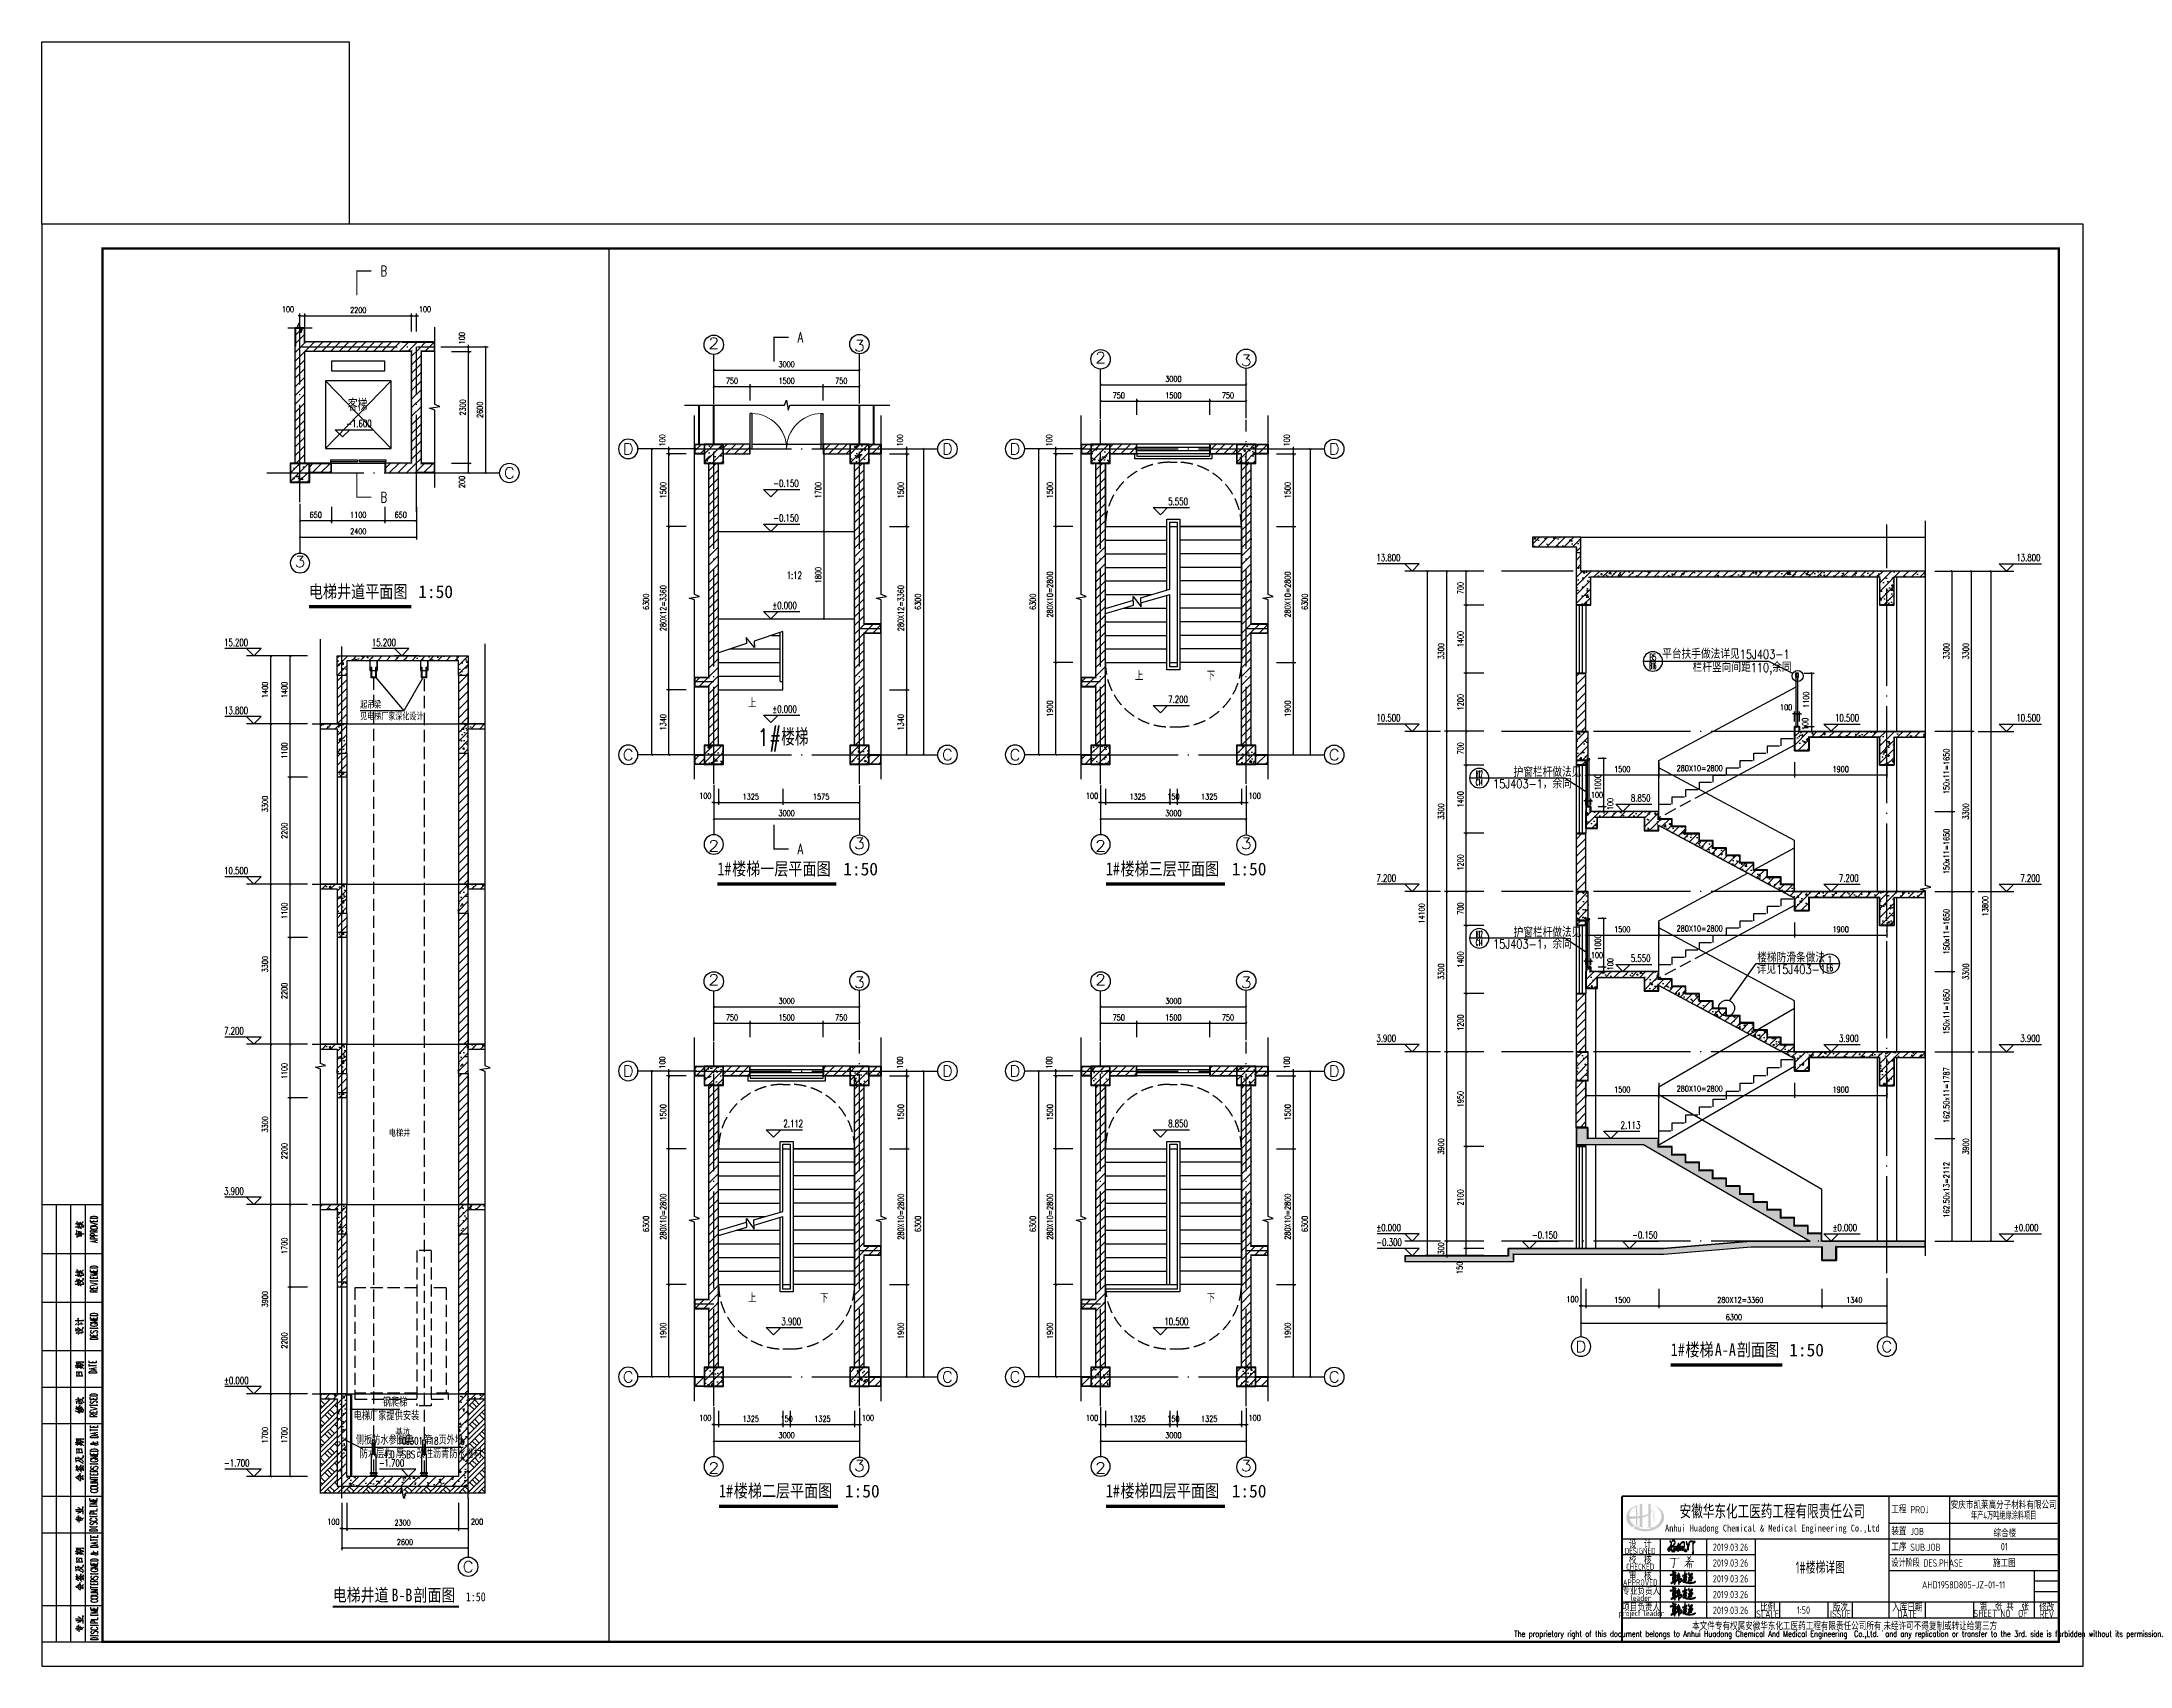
# Model space of a CAD drawing. Extents: x 5904849 to 6011887, y -826029 to -177002.
# Drawn here: x 5904849 to 5947868, y -759110 to -725651 of the extents above; entities that cross this region are included whole.
import ezdxf
from ezdxf.enums import TextEntityAlignment as Align

# ---------------------------------------------------------------- set-up
doc = ezdxf.new("R2010")
doc.units = 0
doc.header["$LTSCALE"] = 1000
doc.header["$MEASUREMENT"] = 0
doc.linetypes.add('DASH', pattern=[0.35, 0.25, -0.1])
doc.linetypes.add('DOTE', pattern=[2.42, 2, -0.2, 0.02, -0.2])
doc.layers.get('0').update_dxf_attribs({"linetype": 'CONTINUOUS'})
doc.layers.get('Defpoints').update_dxf_attribs({"linetype": 'CONTINUOUS'})
for name, color, linetype in [('AUDIT_I_111215025233-1', 7, 'CONTINUOUS'), ('AXIS', 3, 'CONTINUOUS'), ('AXIS_TEXT', 7, 'CONTINUOUS'), ('COLUMN', 9, 'CONTINUOUS'), ('DIM_ELEV', 3, 'CONTINUOUS'), ('DIM_LEAD', 3, 'CONTINUOUS'), ('DIM_SYMB', 3, 'CONTINUOUS'), ('DOTE', 252, 'CONTINUOUS'), ('HATCH', 8, 'CONTINUOUS'), ('LATRINE', 6, 'CONTINUOUS'), ('PUB_DIM', 3, 'CONTINUOUS'), ('PUB_HATCH', 8, 'CONTINUOUS'), ('PUB_TEXT', 7, 'CONTINUOUS'), ('PUB_TITLE', 4, 'CONTINUOUS'), ('PUB_WALL', 9, 'CONTINUOUS'), ('RAIL', 163, 'CONTINUOUS'), ('S-COLU_DIM', 3, 'CONTINUOUS'), ('S_E_STAIR', 4, 'CONTINUOUS'), ('S_STAIR', 2, 'CONTINUOUS'), ('STAIR', 5, 'CONTINUOUS'), ('WALL', 2, 'CONTINUOUS'), ('WINDOW', 4, 'CONTINUOUS'), ('电梯', 145, 'CONTINUOUS'), ('立面线', 41, 'CONTINUOUS')]:
    doc.layers.add(name, color=color, linetype=linetype)
doc.styles.add('-宋体', font='', dxfattribs={"width": 0.8})
doc.styles.add('-黑体', font='simhei.ttf', dxfattribs={"width": 0.8})
doc.styles.add('_HZTXT', font='txt.shx', dxfattribs={"width": 0.8, "bigfont": 'HZTXT.shx'})
doc.styles.add('_TCH_AXIS', font='COMPLEX', dxfattribs={"bigfont": 'GBCBIG'})
doc.styles.add('_TCH_DIM', font='SIMPLEX', dxfattribs={"bigfont": 'GBCBIG'})
doc.styles.add('_TCH_DIM_T3', font='SIMPLEX', dxfattribs={"width": 0.705882, "bigfont": 'GBCBIG'})
doc.styles.add('_TCH_LABEL', font='COMPLEX', dxfattribs={"bigfont": 'GBCBIG'})
doc.styles.add('AHD', font='sceie.shx', dxfattribs={"width": 0.7, "bigfont": 'sceic.shx'})
doc.styles.add('COMP', font='COMPLEX', dxfattribs={"bigfont": 'hztxt'})
doc.styles.add('COMPLEX', font='COMPLEX')
doc.styles.add('ECEC_TQ', font='txt_l.shx', dxfattribs={"bigfont": 'hztxt_l.shx'})
doc.styles.add('sceie', font='sceie.shx', dxfattribs={"bigfont": 'sceic.shx'})
doc.styles.add('schuco', font='sceie.shx', dxfattribs={"width": 0.7, "bigfont": 'sceic.shx'})
doc.styles.add('宋体', font='', dxfattribs={"width": 0.7})
doc.styles.add('黑体', font='simhei.ttf')
doc.styles.get('-宋体').set_extended_font_data('SimSun')
doc.styles.get('宋体').set_extended_font_data('SimSun')
doc.dimstyles.new('_TCH_ARCH&&50', dxfattribs={"dimtxt": 119, "dimasz": 40, "dimexe": 50, "dimexo": 100, "dimgap": 60.5, "dimtad": 1, "dimdec": 0, "dimzin": 0, "dimdsep": 46, "dimtxsty": '_TCH_DIM_T3', "dimblk": 'ARCHTICK', "dimcen": 0.09, "dimclrt": 7, "dimazin": 2, "dimtfac": 1, "dimtdec": 0, "dimtix": 1, "dimtmove": 2, "dimatfit": 3, "dimfxl": 0, "dimtolj": 1, "dimtzin": 0, "dimarcsym": 0})
pattern_1 = [(45, (0, 89.76), (-88.388383, 88.388383), [])]
pattern_2 = [(45, (0, 0), (-88.3883476, 88.3883476), []), (50, (0, 0), (358.630091, -31.376067), [37.5, -412.5]), (355, (0, 0), (-69.375667, 376.096067), [30, -330]), (100.4514, (29.9, -2.6), (289.25469, 344.719771), [31.870095, -350.571056]), (46.1842, (0, 100), (533.620524, -82.759507), [56.25, -618.75]), (96.6356, (44.47, 93.1), (467.331353, 487.058935), [47.805144, -525.8565]), (351.1842, (0, 100), (467.330973, 487.0593), [45, -495]), (21, (50, 75), (298.453526, -201.309445), [37.5, -412.5]), (326, (50, 75), (121.657666, 362.575023), [30, -330]), (71.4514, (74.87, 58.22), (420.111314, 161.265248), [31.870095, -350.571056]), (37.5, (0, 0), (6.0799277, 166.446927), [0, -326, 0, -335, 0, -331.25]), (7.5, (0, 0), (131.5347687, 197.205856), [0, -191, 0, -318.5, 0, -126.25]), (327.5, (-111.5, 0), (266.911218, -11.277436), [0, -125, 0, -390, 0, -517.5]), (317.5, (-161.5, 0), (291.593085, 50.052491), [0, -162.5, 0, -259, 0, -367.5])]

msp = doc.modelspace()

# ---------------------------------------------------------------- texts
for s, height, style, width, p in [('客梯', 250, 'schuco', 0.7, (5911153.5, -733256.1)), ('工程 PROJ', 150, 'sceie', 0.8, (5942947.8, -755960.4)), ('装置 JOB', 150, 'sceie', 0.8, (5942947.8, -756410.4)), ('工序 SUB.JOB', 150, 'sceie', 0.8, (5942947.8, -756735.4)), ('设计阶段 DES.PHASE', 150, 'sceie', 0.75, (5942947.8, -757060.4))]:
    msp.add_text(s, height=height, dxfattribs=dict(style=style, width=width)).set_placement(p)
for s, height, style, width, p in [('安徽华东化工医药工程有限责任公司', 250, '宋体', 0.7, (5940496.8, -755910.4)), ('安庆市凯莱高分子材料有限公司', 150, 'sceie', 0.8, (5945261.2, -755775.3)), ('Anhui Huadong Chemical & Medical Engineering Co.,Ltd', 140, '宋体', 0.85, (5940496.8, -756285.4)), ('年产4万吨绝缘涂料项目', 150, 'sceie', 0.65, (5945261.2, -755992.8)), ('综合楼', 150, 'sceie', 0.8, (5945285.1, -756353.4)), ('DESIGNED', 125, 'AHD', 0.8, (5937774.4, -756735.4)), ('DESIGNED', 125, 'AHD', 0.8, (5937774.4, -756735.4)), ('设  计', 150, 'AHD', 0.8, (5937774.4, -756585.4)), ('设  计', 150, 'AHD', 0.8, (5937774.4, -756585.4)), ('2019.03.26', 150, 'AHD', 0.8, (5939636.8, -756658.7)), ('01', 150, 'sceie', 0.8, (5945274.4, -756647.9)), ('CHECKED', 125, 'AHD', 0.8, (5937774.4, -757060.4)), ('CHECKED', 125, 'AHD', 0.8, (5937774.4, -757060.4)), ('校  核', 150, 'AHD', 0.8, (5937774.4, -756910.4)), ('校  核', 150, 'AHD', 0.8, (5937774.4, -756910.4)), ('2019.03.26', 150, 'AHD', 0.8, (5939636.8, -756983.7)), ('1#楼梯详图', 250, 'AHD', 0.7, (5941483.8, -757065.4)), ('施工图', 150, 'sceie', 0.8, (5945274.4, -756972.9)), ('APPROVED', 125, 'AHD', 0.8, (5937774.4, -757385.4)), ('APPROVED', 125, 'AHD', 0.8, (5937774.4, -757385.4)), ('专业负责人', 150, 'AHD', 0.8, (5937795.9, -757545.4)), ('审  核', 150, 'AHD', 0.8, (5937774.4, -757235.4)), ('审  核', 150, 'AHD', 0.8, (5937774.4, -757235.4)), ('2019.03.26', 150, 'AHD', 0.8, (5939636.8, -757308.7)), ('2019.03.26', 150, 'AHD', 0.8, (5939636.8, -757633.7)), ('project leader', 125, 'AHD', 0.8, (5937799.4, -758035.4)), ('项目负责人', 150, 'AHD', 0.8, (5937794.4, -757885.4)), ('leader', 125, 'AHD', 0.8, (5937789.4, -757705.4)), ('2019.03.26', 150, 'AHD', 0.8, (5939636.8, -757958.7)), ('SCALE', 150, 'sceie', 0.8, (5940399.4, -758035.4)), ('比例', 150, 'sceie', 0.8, (5940399.4, -757885.4)), ('1:50', 150, 'sceie', 0.8, (5941137.3, -757953.9)), ('ISSUE', 150, 'sceie', 0.8, (5941899.4, -758035.4)), ('版次', 150, 'sceie', 0.8, (5941899.4, -757885.4)), ('入库日期', 150, 'sceie', 0.8, (5943274.4, -757885.4)), ('DATE', 150, 'sceie', 0.8, (5943274.4, -758035.4)), ('SHEET NO  OF  ', 150, 'sceie', 0.8, (5945274.4, -758022.9)), ('第  张 共  张', 150, 'sceie', 0.8, (5945274.4, -757872.9)), ('REV', 150, 'sceie', 0.8, (5946149.4, -758035.4)), ('修改', 150, 'sceie', 0.8, (5946149.4, -757885.4)), ('The proprietary right of this document belongs to Anhui Huadong Chemical And Medical Engineering  Co.,Ltd.  and any replication or transfer to the 3rd. side is forbidden without its permission. ', 125, 'ECEC_TQ', 0.72, (5941899.4, -758460.4)), ('本文件专有权属安徽华东化工医药工程有限责任公司所有,未经许可不得复制或转让给第三方', 150, 'sceie', 0.8, (5941984.9, -758284.9))]:
    msp.add_text(s, height=height, dxfattribs=dict(style=style, width=width)).set_placement(p, align=Align.MIDDLE)
at = {"style": 'sceie', "width": 0.8}
msp.add_attdef('AHD1958D805-JZ-01-11', text='200320-02-040', height=150, dxfattribs=at).set_placement((5944434.8, -757433.5), align=Align.MIDDLE)
at = {"layer": 'PUB_DIM', "style": '_HZTXT', "width": 0.8}
for s, height, p in [('平台扶手做法详见15J403-1', 184.729, (5938227.4, -738358.5)), ('栏杆竖向间距110,余同', 184.729, (5938853.9, -738632.8)), ('1#楼梯', 350, (5919589.6, -740150.3, 367.2)), ('护窗栏杆做法见', 184.73, (5935166, -740791.8)), ('15J403-1，余同', 184.729, (5934741.8, -741027.9)), ('15J403-1，余同', 184.729, (5934741.8, -744327.9)), ('护窗栏杆做法见', 184.73, (5935166, -744091.8)), ('详见15J403-1', 184.73, (5940172.7, -744849.5)), ('楼梯防滑条做法', 184.73, (5940185.1, -744613.5))]:
    msp.add_text(s, height=height, dxfattribs=at).set_placement(p)
at = {"layer": 'PUB_TEXT', "color": 0, "width": 0.705882}
for s, height, style, p in [('B', 212.5, '_TCH_LABEL', (5911828.5, -730479.8)), ('A', 212.5, '_TCH_LABEL', (5920420, -731843.4)), ('-1.600', 148.75, '_TCH_DIM', (5911121.2, -733589.3)), ('B', 212.5, '_TCH_LABEL', (5911828.5, -735138.2)), ('1:12', 148.75, '_TCH_DIM', (5920192.8, -736714.3)), ('A', 212.5, '_TCH_LABEL', (5920420, -742385.8))]:
    msp.add_text(s, height=height, dxfattribs=dict(at, style=style)).set_placement(p)
at = {"layer": 'PUB_TEXT'}
for s, height, style, width, p in [('-0.150', 148.75, '_TCH_DIM', 0.705882, (5919918.6, -734820.2)), ('5.550', 148.75, '_TCH_DIM', 0.705882, (5928052.6, -735194.5)), ('-0.150', 148.75, '_TCH_DIM', 0.705882, (5919918.6, -735534.9)), ('13.800', 148.75, '_TCH_DIM', 0.705882, (5932341.2, -736351.9)), ('13.800', 148.75, '_TCH_DIM', 0.705882, (5945524, -736351.9)), ('电梯井道平面图', 265.82, '-宋体', 0.8, (5910350.7, -737109.5)), ('%%P0.000', 148.75, '_TCH_DIM', 0.705882, (5919898.6, -737334.9)), ('15.200', 148.75, '_TCH_DIM', 0.705882, (5908605, -738098.4)), ('15.200', 148.75, '_TCH_DIM', 0.705882, (5911650, -738098.4)), ('13.800', 148.75, '_TCH_DIM', 0.705882, (5908605, -739498.4)), ('%%P0.000', 148.75, '_TCH_DIM', 0.705882, (5919898.6, -739470.3)), ('7.200', 148.75, '_TCH_DIM', 0.705882, (5928052.6, -739270.2)), ('10.500', 148.75, '_TCH_DIM', 0.705882, (5932341.2, -739651.9)), ('10.500', 148.75, '_TCH_DIM', 0.705882, (5941788.1, -739651.7)), ('10.500', 148.75, '_TCH_DIM', 0.705882, (5945524, -739651.9)), ('8.850', 148.75, '_TCH_DIM', 0.705882, (5937582.3, -741301.9)), ('10.500', 148.75, '_TCH_DIM', 0.705882, (5908605, -742798.4)), ('1#', 265.82, '-宋体', 0.8, (5918766.6, -742817.1)), ('楼梯一层平面图', 265.82, '-宋体', 0.8, (5919069, -742817.1)), ('1#', 265.82, '-宋体', 0.8, (5926767.5, -742817.1)), ('楼梯三层平面图', 265.82, '-宋体', 0.8, (5927069.9, -742817.1)), ('7.200', 148.75, '_TCH_DIM', 0.705882, (5932341.2, -742951.9)), ('7.200', 148.75, '_TCH_DIM', 0.705882, (5941868.1, -742951.7)), ('7.200', 148.75, '_TCH_DIM', 0.705882, (5945604, -742951.9)), ('5.550', 148.75, '_TCH_DIM', 0.705882, (5937582.3, -744601.9)), ('7.200', 148.75, '_TCH_DIM', 0.705882, (5908605, -746098.4)), ('3.900', 148.75, '_TCH_DIM', 0.705882, (5932341.2, -746251.9)), ('3.900', 148.75, '_TCH_DIM', 0.705882, (5941868.1, -746251.7)), ('3.900', 148.75, '_TCH_DIM', 0.705882, (5945604, -746251.9)), ('电梯井', 132.91, '-宋体', 0.8, (5911996.1, -748188.1)), ('2.112', 148.75, '_TCH_DIM', 0.705882, (5920125.4, -748007.8)), ('8.850', 148.75, '_TCH_DIM', 0.705882, (5928052.6, -748007.8)), ('2.113', 148.75, '_TCH_DIM', 0.705882, (5937372.2, -748039.4)), ('3.900', 148.75, '_TCH_DIM', 0.705882, (5908605, -749398.4)), ('%%P0.000', 148.75, '_TCH_DIM', 0.705882, (5932341.2, -750151.9)), ('-0.150', 148.75, '_TCH_DIM', 0.705882, (5935547.3, -750301.9)), ('-0.150', 148.75, '_TCH_DIM', 0.705882, (5937609, -750301.9)), ('%%P0.000', 148.75, '_TCH_DIM', 0.705882, (5941738.1, -750151.7)), ('%%P0.000', 148.75, '_TCH_DIM', 0.705882, (5945474, -750151.9)), ('-0.300', 148.75, '_TCH_DIM', 0.705882, (5932341.2, -750451.9)), ('3.900', 148.75, '_TCH_DIM', 0.705882, (5920085.4, -752083.5)), ('10.500', 148.75, '_TCH_DIM', 0.705882, (5927972.6, -752083.5)), ('1#', 265.82, '-宋体', 0.8, (5938404.2, -752723.5)), ('楼梯', 265.82, '-宋体', 0.8, (5938706.7, -752723.5)), ('A-A', 265.82, '-宋体', 0.8, (5939311.6, -752723.5)), ('剖面图', 265.82, '-宋体', 0.8, (5939765.2, -752723.5)), ('%%P0.000', 148.75, '_TCH_DIM', 0.705882, (5908605, -753298.4)), ('基坑', 132.91, '-宋体', 0.8, (5912134.2, -754346.4)), ('10J301', 148.75, '_TCH_DIM', 0.705882, (5912177.5, -754543)), ('18', 148.75, '_TCH_DIM', 0.705882, (5912840.3, -754543)), ('1b', 148.75, '_TCH_DIM', 0.705882, (5913388.9, -754543)), ('-1.700', 148.75, '_TCH_DIM', 0.705882, (5908605, -754998.4)), ('-1.700', 148.75, '_TCH_DIM', 0.705882, (5911793.5, -754998.4)), ('4.0', 148.75, '_TCH_DIM', 0.705882, (5911892.3, -754823)), ('SBS', 148.75, '_TCH_DIM', 0.705882, (5912265.2, -754823)), ('1#', 265.82, '-宋体', 0.8, (5918800.3, -755630.3)), ('楼梯二层平面图', 265.82, '-宋体', 0.8, (5919102.7, -755630.3)), ('1#', 265.82, '-宋体', 0.8, (5926767.5, -755630.3)), ('楼梯四层平面图', 265.82, '-宋体', 0.8, (5927069.9, -755630.3)), ('电梯井道', 262.87, '-黑体', 0.8, (5910843.4, -757774.9)), ('B-B', 262.87, '-黑体', 0.8, (5912053.2, -757774.9)), ('剖面图', 262.87, '-黑体', 0.8, (5912506.8, -757774.9)), ('1:50', 187.76, '-黑体', 0.8, (5913585.2, -757774.9))]:
    msp.add_text(s, height=height, dxfattribs=dict(at, style=style, width=width)).set_placement(p)
for s, height, style, p in [('1:50', 262.87, '黑体', (5912604.6, -737109.5)), ('起吊梁', 144.68, '_TCH_DIM', (5911408.7, -739385.3)), ('见电梯厂家深化设计', 144.68, '_TCH_DIM', (5911408.7, -739625.3)), ('1:50', 262.87, '黑体', (5921359.5, -742821.5)), ('1:50', 262.87, '黑体', (5929360.4, -742821.5)), ('1:50', 262.87, '黑体', (5940843.6, -752728)), ('钢爬梯', 168.79, '_TCH_DIM', (5911873.7, -753762.6)), ('电梯厂家提供安装', 168.79, '_TCH_DIM', (5911274.2, -754042.6)), ('侧板防水参图集', 168.79, '_TCH_DIM', (5911317.3, -754543)), ('第', 168.8, '_TCH_DIM', (5912717.5, -754543)), ('页外墙', 168.79, '_TCH_DIM', (5913020.3, -754543)), ('防水层为', 168.79, '_TCH_DIM', (5911400.8, -754823)), ('厚', 168.8, '_TCH_DIM', (5912142.3, -754823)), ('改性沥青防水卷材', 168.79, '_TCH_DIM', (5912570.2, -754823)), ('1:50', 262.87, '黑体', (5921393.2, -755634.8)), ('1:50', 262.87, '黑体', (5929360.4, -755634.8))]:
    msp.add_text(s, height=height, dxfattribs=dict(at, style=style)).set_placement(p)
at = {"layer": 'PUB_TEXT', "color": 0, "style": '_TCH_DIM'}
for s, p in [('上', (5927369.5, -738804.9)), ('下', (5928849.1, -738804.9)), ('上', (5919402.2, -739364.9)), ('上', (5919402.2, -751618.2)), ('下', (5920881.9, -751618.2)), ('下', (5928849.1, -751618.2))]:
    msp.add_text(s, height=168.8, dxfattribs=at).set_placement(p)

# ---------------------------------------------------------------- blocks, each defined once
blk = doc.blocks.new('_ArchTick')
at = {"color": 0, "linetype": 'ByBlock', "const_width": 0.4}
blk.add_lwpolyline([(-0.5, -0.5), (0.5, 0.5)], dxfattribs=at)
blk = doc.blocks.new('*D172')
at = {"layer": 'Defpoints', "color": 0}
for p in [(5910268, -731298), (5910168, -731718), (5910268, -731718)]:
    blk.add_point(p, dxfattribs=at)
at = {"layer": 'PUB_DIM', "color": 0, "lineweight": -2}
for p, q in [((5910168, -731298), (5910128, -731298)), ((5910168, -731618), (5910168, -731248)), ((5910168, -731298), (5910268, -731298)), ((5910268, -731618), (5910268, -731248)), ((5910268, -731298), (5910308, -731298))]:
    blk.add_line(p, q, dxfattribs=at)
at = {"layer": 'PUB_DIM', "color": 0, "lineweight": -2, "xscale": 40, "yscale": 40, "zscale": 40}
blk.add_blockref('_ArchTick', (5910168, -731298), dxfattribs=at)
at = {"layer": 'PUB_DIM', "color": 0, "lineweight": -2, "xscale": 40, "yscale": 40, "zscale": 40, "rotation": 180}
blk.add_blockref('_ArchTick', (5910268, -731298), dxfattribs=at)
at = {"layer": 'PUB_DIM', "color": 7, "insert": (5909921, -731161), "char_height": 119, "attachment_point": 5, "style": '_TCH_DIM_T3'}
blk.add_mtext('\\A1;100', dxfattribs=at)
blk = doc.blocks.new('*D173')
at = {"layer": 'Defpoints', "color": 0}
for p in [(5912468, -731298), (5910268, -731718), (5912468, -731718)]:
    blk.add_point(p, dxfattribs=at)
at = {"layer": 'PUB_DIM', "color": 0, "lineweight": -2}
for p, q in [((5910268, -731618), (5910268, -731248)), ((5910268, -731298), (5912468, -731298)), ((5912468, -731618), (5912468, -731248))]:
    blk.add_line(p, q, dxfattribs=at)
at = {"layer": 'PUB_DIM', "color": 0, "lineweight": -2, "xscale": 40, "yscale": 40, "zscale": 40, "rotation": 180}
blk.add_blockref('_ArchTick', (5910268, -731298), dxfattribs=at)
at = {"layer": 'PUB_DIM', "color": 0, "lineweight": -2, "xscale": 40, "yscale": 40, "zscale": 40}
blk.add_blockref('_ArchTick', (5912468, -731298), dxfattribs=at)
at = {"layer": 'PUB_DIM', "color": 7, "insert": (5911368, -731178), "char_height": 119, "attachment_point": 5, "style": '_TCH_DIM_T3'}
blk.add_mtext('\\A1;2200', dxfattribs=at)
blk = doc.blocks.new('*D174')
at = {"layer": 'Defpoints', "color": 0}
for p in [(5912568, -731298), (5912468, -731718), (5912568, -731718)]:
    blk.add_point(p, dxfattribs=at)
at = {"layer": 'PUB_DIM', "color": 0, "lineweight": -2}
for p, q in [((5912468, -731298), (5912428, -731298)), ((5912468, -731618), (5912468, -731248)), ((5912468, -731298), (5912568, -731298)), ((5912568, -731618), (5912568, -731248)), ((5912568, -731298), (5912608, -731298))]:
    blk.add_line(p, q, dxfattribs=at)
at = {"layer": 'PUB_DIM', "color": 0, "lineweight": -2, "xscale": 40, "yscale": 40, "zscale": 40}
blk.add_blockref('_ArchTick', (5912468, -731298), dxfattribs=at)
at = {"layer": 'PUB_DIM', "color": 0, "lineweight": -2, "xscale": 40, "yscale": 40, "zscale": 40, "rotation": 180}
blk.add_blockref('_ArchTick', (5912568, -731298), dxfattribs=at)
at = {"layer": 'PUB_DIM', "color": 7, "insert": (5912743, -731161), "char_height": 119, "attachment_point": 5, "style": '_TCH_DIM_T3'}
blk.add_mtext('\\A1;100', dxfattribs=at)
blk = doc.blocks.new('$TCHSYS$LDOR22D')
for p, q in [((-0.517, 0.833), (-0.017, 0.833)), ((-0.517, 0.833), (-0.517, 0.667)), ((-0.017, 0.833), (-0.017, 0.667)), ((0.017, 0.833), (0.017, 0.667)), ((0.017, 0.833), (0.517, 0.833)), ((0.517, 0.833), (0.517, 0.667)), ((-0.517, 0.667), (-0.017, 0.667)), ((-0.5, 0.5), (0.5, 0.5)), ((0.017, 0.667), (0.517, 0.667))]:
    blk.add_line(p, q)
blk = doc.blocks.new('*D175')
at = {"layer": 'Defpoints', "color": 0}
for p in [(5913189, -731932), (5913189, -732032), (5913641, -731932)]:
    blk.add_point(p, dxfattribs=at)
at = {"layer": 'PUB_DIM', "color": 0, "lineweight": -2}
for p, q in [((5913289, -731932), (5913691, -731932)), ((5913289, -732032), (5913691, -732032)), ((5913641, -731932), (5913641, -731892)), ((5913641, -732032), (5913641, -731932)), ((5913641, -732032), (5913641, -732072))]:
    blk.add_line(p, q, dxfattribs=at)
at = {"layer": 'PUB_DIM', "color": 0, "lineweight": -2, "xscale": 40, "yscale": 40, "zscale": 40}
for p, rotation in [((5913641, -731932), 270), ((5913641, -732032), 90)]:
    blk.add_blockref('_ArchTick', p, dxfattribs=dict(at, rotation=rotation))
at = {"layer": 'PUB_DIM', "color": 7, "insert": (5913504, -731757), "char_height": 119, "attachment_point": 5, "rotation": 90, "style": '_TCH_DIM_T3'}
blk.add_mtext('\\A1;100', dxfattribs=at)
blk = doc.blocks.new('*D176')
at = {"layer": 'Defpoints', "color": 0}
for p in [(5913189, -732032), (5913641, -732032), (5913189, -734332)]:
    blk.add_point(p, dxfattribs=at)
at = {"layer": 'PUB_DIM', "color": 0, "lineweight": -2}
for p, q in [((5913289, -732032), (5913691, -732032)), ((5913641, -734332), (5913641, -732032)), ((5913289, -734332), (5913691, -734332))]:
    blk.add_line(p, q, dxfattribs=at)
at = {"layer": 'PUB_DIM', "color": 0, "lineweight": -2, "xscale": 40, "yscale": 40, "zscale": 40}
for p, rotation in [((5913641, -732032), 90), ((5913641, -734332), 270)]:
    blk.add_blockref('_ArchTick', p, dxfattribs=dict(at, rotation=rotation))
at = {"layer": 'PUB_DIM', "color": 7, "insert": (5913521, -733182), "char_height": 119, "attachment_point": 5, "rotation": 90, "style": '_TCH_DIM_T3'}
blk.add_mtext('\\A1;2300', dxfattribs=at)
blk = doc.blocks.new('*D177')
at = {"layer": 'Defpoints', "color": 0}
for p in [(5913189, -734332), (5913641, -734332), (5913189, -734532)]:
    blk.add_point(p, dxfattribs=at)
at = {"layer": 'PUB_DIM', "color": 0, "lineweight": -2}
for p, q in [((5913289, -734332), (5913691, -734332)), ((5913641, -734532), (5913641, -734332)), ((5913289, -734532), (5913691, -734532))]:
    blk.add_line(p, q, dxfattribs=at)
at = {"layer": 'PUB_DIM', "color": 0, "lineweight": -2, "xscale": 40, "yscale": 40, "zscale": 40}
for p, rotation in [((5913641, -734332), 90), ((5913641, -734532), 270)]:
    blk.add_blockref('_ArchTick', p, dxfattribs=dict(at, rotation=rotation))
at = {"layer": 'PUB_DIM', "color": 7, "insert": (5913504, -734717), "char_height": 119, "attachment_point": 5, "rotation": 90, "style": '_TCH_DIM_T3'}
blk.add_mtext('\\A1;200', dxfattribs=at)
blk = doc.blocks.new('*D178')
at = {"layer": 'Defpoints', "color": 0}
for p in [(5912968, -731932), (5913994, -731932), (5912968, -734532)]:
    blk.add_point(p, dxfattribs=at)
at = {"layer": 'PUB_DIM', "color": 0, "lineweight": -2}
for p, q in [((5913068, -731932), (5914044, -731932)), ((5913994, -734532), (5913994, -731932)), ((5913068, -734532), (5914044, -734532))]:
    blk.add_line(p, q, dxfattribs=at)
at = {"layer": 'PUB_DIM', "color": 0, "lineweight": -2, "xscale": 40, "yscale": 40, "zscale": 40}
for p, rotation in [((5913994, -731932), 90), ((5913994, -734532), 270)]:
    blk.add_blockref('_ArchTick', p, dxfattribs=dict(at, rotation=rotation))
at = {"layer": 'PUB_DIM', "color": 7, "insert": (5913874, -733232), "char_height": 119, "attachment_point": 5, "rotation": 90, "style": '_TCH_DIM_T3'}
blk.add_mtext('\\A1;2600', dxfattribs=at)
blk = doc.blocks.new('*D179')
at = {"layer": 'Defpoints', "color": 0}
for p in [(5911918, -735132), (5912568, -735132), (5912568, -735515)]:
    blk.add_point(p, dxfattribs=at)
at = {"layer": 'PUB_DIM', "color": 0, "lineweight": -2}
for p, q in [((5911918, -735232), (5911918, -735565)), ((5911918, -735515), (5912568, -735515)), ((5912568, -735232), (5912568, -735565))]:
    blk.add_line(p, q, dxfattribs=at)
at = {"layer": 'PUB_DIM', "color": 0, "lineweight": -2, "xscale": 40, "yscale": 40, "zscale": 40, "rotation": 180}
blk.add_blockref('_ArchTick', (5911918, -735515), dxfattribs=at)
at = {"layer": 'PUB_DIM', "color": 0, "lineweight": -2, "xscale": 40, "yscale": 40, "zscale": 40}
blk.add_blockref('_ArchTick', (5912568, -735515), dxfattribs=at)
at = {"layer": 'PUB_DIM', "color": 7, "insert": (5912243, -735395), "char_height": 119, "attachment_point": 5, "style": '_TCH_DIM_T3'}
blk.add_mtext('\\A1;650', dxfattribs=at)
blk = doc.blocks.new('*D180')
at = {"layer": 'Defpoints', "color": 0}
for p in [(5910818, -735132), (5911918, -735132), (5911918, -735515)]:
    blk.add_point(p, dxfattribs=at)
at = {"layer": 'PUB_DIM', "color": 0, "lineweight": -2}
for p, q in [((5910818, -735232), (5910818, -735565)), ((5910818, -735515), (5911918, -735515)), ((5911918, -735232), (5911918, -735565))]:
    blk.add_line(p, q, dxfattribs=at)
at = {"layer": 'PUB_DIM', "color": 0, "lineweight": -2, "xscale": 40, "yscale": 40, "zscale": 40, "rotation": 180}
blk.add_blockref('_ArchTick', (5910818, -735515), dxfattribs=at)
at = {"layer": 'PUB_DIM', "color": 0, "lineweight": -2, "xscale": 40, "yscale": 40, "zscale": 40}
blk.add_blockref('_ArchTick', (5911918, -735515), dxfattribs=at)
at = {"layer": 'PUB_DIM', "color": 7, "insert": (5911368, -735395), "char_height": 119, "attachment_point": 5, "style": '_TCH_DIM_T3'}
blk.add_mtext('\\A1;1100', dxfattribs=at)
blk = doc.blocks.new('*D181')
at = {"layer": 'Defpoints', "color": 0}
for p in [(5910168, -735132), (5910818, -735132), (5910818, -735515)]:
    blk.add_point(p, dxfattribs=at)
at = {"layer": 'PUB_DIM', "color": 0, "lineweight": -2}
for p, q in [((5910168, -735232), (5910168, -735565)), ((5910168, -735515), (5910818, -735515)), ((5910818, -735232), (5910818, -735565))]:
    blk.add_line(p, q, dxfattribs=at)
at = {"layer": 'PUB_DIM', "color": 0, "lineweight": -2, "xscale": 40, "yscale": 40, "zscale": 40, "rotation": 180}
blk.add_blockref('_ArchTick', (5910168, -735515), dxfattribs=at)
at = {"layer": 'PUB_DIM', "color": 0, "lineweight": -2, "xscale": 40, "yscale": 40, "zscale": 40}
blk.add_blockref('_ArchTick', (5910818, -735515), dxfattribs=at)
at = {"layer": 'PUB_DIM', "color": 7, "insert": (5910493, -735395), "char_height": 119, "attachment_point": 5, "style": '_TCH_DIM_T3'}
blk.add_mtext('\\A1;650', dxfattribs=at)
blk = doc.blocks.new('*D182')
at = {"layer": 'Defpoints', "color": 0}
for p in [(5910168, -735132), (5912568, -735132), (5912568, -735854)]:
    blk.add_point(p, dxfattribs=at)
at = {"layer": 'PUB_DIM', "color": 0, "lineweight": -2}
for p, q in [((5910168, -735232), (5910168, -735904)), ((5912568, -735232), (5912568, -735904)), ((5910168, -735854), (5912568, -735854))]:
    blk.add_line(p, q, dxfattribs=at)
at = {"layer": 'PUB_DIM', "color": 0, "lineweight": -2, "xscale": 40, "yscale": 40, "zscale": 40, "rotation": 180}
blk.add_blockref('_ArchTick', (5910168, -735854), dxfattribs=at)
at = {"layer": 'PUB_DIM', "color": 0, "lineweight": -2, "xscale": 40, "yscale": 40, "zscale": 40}
blk.add_blockref('_ArchTick', (5912568, -735854), dxfattribs=at)
at = {"layer": 'PUB_DIM', "color": 7, "insert": (5911368, -735734), "char_height": 119, "attachment_point": 5, "style": '_TCH_DIM_T3'}
blk.add_mtext('\\A1;2400', dxfattribs=at)
blk = doc.blocks.new('_AXISO')
blk.add_circle((0, 0), 0.5)
at = {"layer": 'AXIS_TEXT', "style": 'COMPLEX', "width": 1.041667}
blk.add_attdef('A', text='', height=0.56, dxfattribs=at).set_placement((-0.25, -0.28), (0.25, -0.28), align=Align.FIT)
blk = doc.blocks.new('*D183')
at = {"layer": 'AXIS', "color": 0, "lineweight": -2}
for p, q in [((5911031, -755743), (5911031, -756323)), ((5911131, -755743), (5911131, -756323)), ((5911031, -756273), (5910991, -756273)), ((5911031, -756273), (5911131, -756273)), ((5911131, -756273), (5911171, -756273))]:
    blk.add_line(p, q, dxfattribs=at)
at = {"layer": 'Defpoints', "color": 0}
for p in [(5911031, -755643), (5911131, -755643), (5911131, -756273)]:
    blk.add_point(p, dxfattribs=at)
at = {"layer": 'AXIS', "color": 0, "lineweight": -2, "xscale": 40, "yscale": 40, "zscale": 40}
blk.add_blockref('_ArchTick', (5911031, -756273), dxfattribs=at)
at = {"layer": 'AXIS', "color": 0, "lineweight": -2, "xscale": 40, "yscale": 40, "zscale": 40, "rotation": 180}
blk.add_blockref('_ArchTick', (5911131, -756273), dxfattribs=at)
at = {"layer": 'AXIS', "color": 7, "insert": (5910856, -756135), "char_height": 119, "attachment_point": 5, "style": '_TCH_DIM_T3'}
blk.add_mtext('\\A1;100', dxfattribs=at)
blk = doc.blocks.new('*D184')
at = {"layer": 'AXIS', "color": 0, "lineweight": -2}
for p, q in [((5911131, -755743), (5911131, -756323)), ((5913431, -755743), (5913431, -756323)), ((5911131, -756273), (5913431, -756273))]:
    blk.add_line(p, q, dxfattribs=at)
at = {"layer": 'Defpoints', "color": 0}
for p in [(5911131, -755643), (5913431, -755643), (5913431, -756273)]:
    blk.add_point(p, dxfattribs=at)
at = {"layer": 'AXIS', "color": 0, "lineweight": -2, "xscale": 40, "yscale": 40, "zscale": 40, "rotation": 180}
blk.add_blockref('_ArchTick', (5911131, -756273), dxfattribs=at)
at = {"layer": 'AXIS', "color": 0, "lineweight": -2, "xscale": 40, "yscale": 40, "zscale": 40}
blk.add_blockref('_ArchTick', (5913431, -756273), dxfattribs=at)
at = {"layer": 'AXIS', "color": 7, "insert": (5912281, -756153), "char_height": 119, "attachment_point": 5, "style": '_TCH_DIM_T3'}
blk.add_mtext('\\A1;2300', dxfattribs=at)
blk = doc.blocks.new('*D185')
at = {"layer": 'AXIS', "color": 0, "lineweight": -2}
for p, q in [((5913431, -755743), (5913431, -756323)), ((5913631, -755743), (5913631, -756323)), ((5913431, -756273), (5913631, -756273))]:
    blk.add_line(p, q, dxfattribs=at)
at = {"layer": 'Defpoints', "color": 0}
for p in [(5913431, -755643), (5913631, -755643), (5913631, -756273)]:
    blk.add_point(p, dxfattribs=at)
at = {"layer": 'AXIS', "color": 0, "lineweight": -2, "xscale": 40, "yscale": 40, "zscale": 40, "rotation": 180}
blk.add_blockref('_ArchTick', (5913431, -756273), dxfattribs=at)
at = {"layer": 'AXIS', "color": 0, "lineweight": -2, "xscale": 40, "yscale": 40, "zscale": 40}
blk.add_blockref('_ArchTick', (5913631, -756273), dxfattribs=at)
at = {"layer": 'AXIS', "color": 7, "insert": (5913816, -756135), "char_height": 119, "attachment_point": 5, "style": '_TCH_DIM_T3'}
blk.add_mtext('\\A1;200', dxfattribs=at)
blk = doc.blocks.new('*D186')
at = {"layer": 'AXIS', "color": 0, "lineweight": -2}
for p, q in [((5911031, -755743), (5911031, -756723)), ((5913631, -755743), (5913631, -756723)), ((5911031, -756673), (5913631, -756673))]:
    blk.add_line(p, q, dxfattribs=at)
at = {"layer": 'Defpoints', "color": 0}
for p in [(5911031, -755643), (5913631, -755643), (5913631, -756673)]:
    blk.add_point(p, dxfattribs=at)
at = {"layer": 'AXIS', "color": 0, "lineweight": -2, "xscale": 40, "yscale": 40, "zscale": 40, "rotation": 180}
blk.add_blockref('_ArchTick', (5911031, -756673), dxfattribs=at)
at = {"layer": 'AXIS', "color": 0, "lineweight": -2, "xscale": 40, "yscale": 40, "zscale": 40}
blk.add_blockref('_ArchTick', (5913631, -756673), dxfattribs=at)
at = {"layer": 'AXIS', "color": 7, "insert": (5912331, -756553), "char_height": 119, "attachment_point": 5, "style": '_TCH_DIM_T3'}
blk.add_mtext('\\A1;2600', dxfattribs=at)
blk = doc.blocks.new('*D187')
at = {"layer": 'AXIS', "color": 0, "lineweight": -2}
for p, q in [((5910320, -753501), (5909918, -753501)), ((5909968, -755201), (5909968, -753501)), ((5910320, -755201), (5909918, -755201))]:
    blk.add_line(p, q, dxfattribs=at)
at = {"layer": 'Defpoints', "color": 0}
for p in [(5909968, -753501), (5910420, -753501), (5910420, -755201)]:
    blk.add_point(p, dxfattribs=at)
at = {"layer": 'AXIS', "color": 0, "lineweight": -2, "xscale": 40, "yscale": 40, "zscale": 40}
for p, rotation in [((5909968, -753501), 90), ((5909968, -755201), 270)]:
    blk.add_blockref('_ArchTick', p, dxfattribs=dict(at, rotation=rotation))
at = {"layer": 'AXIS', "color": 7, "insert": (5909848, -754351), "char_height": 119, "attachment_point": 5, "rotation": 90, "style": '_TCH_DIM_T3'}
blk.add_mtext('\\A1;1700', dxfattribs=at)
blk = doc.blocks.new('*D188')
at = {"layer": 'AXIS', "color": 0, "lineweight": -2}
for p, q in [((5910320, -751301), (5909918, -751301)), ((5909968, -753501), (5909968, -751301)), ((5910320, -753501), (5909918, -753501))]:
    blk.add_line(p, q, dxfattribs=at)
at = {"layer": 'Defpoints', "color": 0}
for p in [(5909968, -751301), (5910420, -751301), (5910420, -753501)]:
    blk.add_point(p, dxfattribs=at)
at = {"layer": 'AXIS', "color": 0, "lineweight": -2, "xscale": 40, "yscale": 40, "zscale": 40}
for p, rotation in [((5909968, -751301), 90), ((5909968, -753501), 270)]:
    blk.add_blockref('_ArchTick', p, dxfattribs=dict(at, rotation=rotation))
at = {"layer": 'AXIS', "color": 7, "insert": (5909848, -752401), "char_height": 119, "attachment_point": 5, "rotation": 90, "style": '_TCH_DIM_T3'}
blk.add_mtext('\\A1;2200', dxfattribs=at)
blk = doc.blocks.new('*D189')
at = {"layer": 'AXIS', "color": 0, "lineweight": -2}
for p, q in [((5910320, -749601), (5909918, -749601)), ((5909968, -751301), (5909968, -749601)), ((5910320, -751301), (5909918, -751301))]:
    blk.add_line(p, q, dxfattribs=at)
at = {"layer": 'Defpoints', "color": 0}
for p in [(5909968, -749601), (5910420, -749601), (5910420, -751301)]:
    blk.add_point(p, dxfattribs=at)
at = {"layer": 'AXIS', "color": 0, "lineweight": -2, "xscale": 40, "yscale": 40, "zscale": 40}
for p, rotation in [((5909968, -749601), 90), ((5909968, -751301), 270)]:
    blk.add_blockref('_ArchTick', p, dxfattribs=dict(at, rotation=rotation))
at = {"layer": 'AXIS', "color": 7, "insert": (5909848, -750451), "char_height": 119, "attachment_point": 5, "rotation": 90, "style": '_TCH_DIM_T3'}
blk.add_mtext('\\A1;1700', dxfattribs=at)
blk = doc.blocks.new('*D190')
at = {"layer": 'AXIS', "color": 0, "lineweight": -2}
for p, q in [((5910320, -747401), (5909918, -747401)), ((5909968, -749601), (5909968, -747401)), ((5910320, -749601), (5909918, -749601))]:
    blk.add_line(p, q, dxfattribs=at)
at = {"layer": 'Defpoints', "color": 0}
for p in [(5909968, -747401), (5910420, -747401), (5910420, -749601)]:
    blk.add_point(p, dxfattribs=at)
at = {"layer": 'AXIS', "color": 0, "lineweight": -2, "xscale": 40, "yscale": 40, "zscale": 40}
for p, rotation in [((5909968, -747401), 90), ((5909968, -749601), 270)]:
    blk.add_blockref('_ArchTick', p, dxfattribs=dict(at, rotation=rotation))
at = {"layer": 'AXIS', "color": 7, "insert": (5909848, -748501), "char_height": 119, "attachment_point": 5, "rotation": 90, "style": '_TCH_DIM_T3'}
blk.add_mtext('\\A1;2200', dxfattribs=at)
blk = doc.blocks.new('*D191')
at = {"layer": 'AXIS', "color": 0, "lineweight": -2}
for p, q in [((5910320, -746301), (5909918, -746301)), ((5909968, -747401), (5909968, -746301)), ((5910320, -747401), (5909918, -747401))]:
    blk.add_line(p, q, dxfattribs=at)
at = {"layer": 'Defpoints', "color": 0}
for p in [(5909968, -746301), (5910420, -746301), (5910420, -747401)]:
    blk.add_point(p, dxfattribs=at)
at = {"layer": 'AXIS', "color": 0, "lineweight": -2, "xscale": 40, "yscale": 40, "zscale": 40}
for p, rotation in [((5909968, -746301), 90), ((5909968, -747401), 270)]:
    blk.add_blockref('_ArchTick', p, dxfattribs=dict(at, rotation=rotation))
at = {"layer": 'AXIS', "color": 7, "insert": (5909848, -746851), "char_height": 119, "attachment_point": 5, "rotation": 90, "style": '_TCH_DIM_T3'}
blk.add_mtext('\\A1;1100', dxfattribs=at)
blk = doc.blocks.new('*D192')
at = {"layer": 'AXIS', "color": 0, "lineweight": -2}
for p, q in [((5910320, -744101), (5909918, -744101)), ((5909968, -746301), (5909968, -744101)), ((5910320, -746301), (5909918, -746301))]:
    blk.add_line(p, q, dxfattribs=at)
at = {"layer": 'Defpoints', "color": 0}
for p in [(5909968, -744101), (5910420, -744101), (5910420, -746301)]:
    blk.add_point(p, dxfattribs=at)
at = {"layer": 'AXIS', "color": 0, "lineweight": -2, "xscale": 40, "yscale": 40, "zscale": 40}
for p, rotation in [((5909968, -744101), 90), ((5909968, -746301), 270)]:
    blk.add_blockref('_ArchTick', p, dxfattribs=dict(at, rotation=rotation))
at = {"layer": 'AXIS', "color": 7, "insert": (5909848, -745201), "char_height": 119, "attachment_point": 5, "rotation": 90, "style": '_TCH_DIM_T3'}
blk.add_mtext('\\A1;2200', dxfattribs=at)
blk = doc.blocks.new('*D193')
at = {"layer": 'AXIS', "color": 0, "lineweight": -2}
for p, q in [((5910320, -743001), (5909918, -743001)), ((5909968, -744101), (5909968, -743001)), ((5910320, -744101), (5909918, -744101))]:
    blk.add_line(p, q, dxfattribs=at)
at = {"layer": 'Defpoints', "color": 0}
for p in [(5909968, -743001), (5910420, -743001), (5910420, -744101)]:
    blk.add_point(p, dxfattribs=at)
at = {"layer": 'AXIS', "color": 0, "lineweight": -2, "xscale": 40, "yscale": 40, "zscale": 40}
for p, rotation in [((5909968, -743001), 90), ((5909968, -744101), 270)]:
    blk.add_blockref('_ArchTick', p, dxfattribs=dict(at, rotation=rotation))
at = {"layer": 'AXIS', "color": 7, "insert": (5909848, -743551), "char_height": 119, "attachment_point": 5, "rotation": 90, "style": '_TCH_DIM_T3'}
blk.add_mtext('\\A1;1100', dxfattribs=at)
blk = doc.blocks.new('*D194')
at = {"layer": 'AXIS', "color": 0, "lineweight": -2}
for p, q in [((5910320, -740801), (5909918, -740801)), ((5909968, -743001), (5909968, -740801)), ((5910320, -743001), (5909918, -743001))]:
    blk.add_line(p, q, dxfattribs=at)
at = {"layer": 'Defpoints', "color": 0}
for p in [(5909968, -740801), (5910420, -740801), (5910420, -743001)]:
    blk.add_point(p, dxfattribs=at)
at = {"layer": 'AXIS', "color": 0, "lineweight": -2, "xscale": 40, "yscale": 40, "zscale": 40}
for p, rotation in [((5909968, -740801), 90), ((5909968, -743001), 270)]:
    blk.add_blockref('_ArchTick', p, dxfattribs=dict(at, rotation=rotation))
at = {"layer": 'AXIS', "color": 7, "insert": (5909848, -741901), "char_height": 119, "attachment_point": 5, "rotation": 90, "style": '_TCH_DIM_T3'}
blk.add_mtext('\\A1;2200', dxfattribs=at)
blk = doc.blocks.new('*D195')
at = {"layer": 'AXIS', "color": 0, "lineweight": -2}
for p, q in [((5910320, -739701), (5909918, -739701)), ((5909968, -740801), (5909968, -739701)), ((5910320, -740801), (5909918, -740801))]:
    blk.add_line(p, q, dxfattribs=at)
at = {"layer": 'Defpoints', "color": 0}
for p in [(5909968, -739701), (5910420, -739701), (5910420, -740801)]:
    blk.add_point(p, dxfattribs=at)
at = {"layer": 'AXIS', "color": 0, "lineweight": -2, "xscale": 40, "yscale": 40, "zscale": 40}
for p, rotation in [((5909968, -739701), 90), ((5909968, -740801), 270)]:
    blk.add_blockref('_ArchTick', p, dxfattribs=dict(at, rotation=rotation))
at = {"layer": 'AXIS', "color": 7, "insert": (5909848, -740251), "char_height": 119, "attachment_point": 5, "rotation": 90, "style": '_TCH_DIM_T3'}
blk.add_mtext('\\A1;1100', dxfattribs=at)
blk = doc.blocks.new('*D196')
at = {"layer": 'AXIS', "color": 0, "lineweight": -2}
for p, q in [((5910320, -738301), (5909918, -738301)), ((5909968, -739701), (5909968, -738301)), ((5910320, -739701), (5909918, -739701))]:
    blk.add_line(p, q, dxfattribs=at)
at = {"layer": 'Defpoints', "color": 0}
for p in [(5909968, -738301), (5910420, -738301), (5910420, -739701)]:
    blk.add_point(p, dxfattribs=at)
at = {"layer": 'AXIS', "color": 0, "lineweight": -2, "xscale": 40, "yscale": 40, "zscale": 40}
for p, rotation in [((5909968, -738301), 90), ((5909968, -739701), 270)]:
    blk.add_blockref('_ArchTick', p, dxfattribs=dict(at, rotation=rotation))
at = {"layer": 'AXIS', "color": 7, "insert": (5909848, -739001), "char_height": 119, "attachment_point": 5, "rotation": 90, "style": '_TCH_DIM_T3'}
blk.add_mtext('\\A1;1400', dxfattribs=at)
blk = doc.blocks.new('*D197')
at = {"layer": 'AXIS', "color": 0, "lineweight": -2}
for p, q in [((5910320, -753501), (5909518, -753501)), ((5909568, -755201), (5909568, -753501)), ((5910320, -755201), (5909518, -755201))]:
    blk.add_line(p, q, dxfattribs=at)
at = {"layer": 'Defpoints', "color": 0}
for p in [(5909568, -753501), (5910420, -753501), (5910420, -755201)]:
    blk.add_point(p, dxfattribs=at)
at = {"layer": 'AXIS', "color": 0, "lineweight": -2, "xscale": 40, "yscale": 40, "zscale": 40}
for p, rotation in [((5909568, -753501), 90), ((5909568, -755201), 270)]:
    blk.add_blockref('_ArchTick', p, dxfattribs=dict(at, rotation=rotation))
at = {"layer": 'AXIS', "color": 7, "insert": (5909448, -754351), "char_height": 119, "attachment_point": 5, "rotation": 90, "style": '_TCH_DIM_T3'}
blk.add_mtext('\\A1;1700', dxfattribs=at)
blk = doc.blocks.new('*D198')
at = {"layer": 'AXIS', "color": 0, "lineweight": -2}
for p, q in [((5910320, -749601), (5909518, -749601)), ((5909568, -753501), (5909568, -749601)), ((5910320, -753501), (5909518, -753501))]:
    blk.add_line(p, q, dxfattribs=at)
at = {"layer": 'Defpoints', "color": 0}
for p in [(5909568, -749601), (5910420, -749601), (5910420, -753501)]:
    blk.add_point(p, dxfattribs=at)
at = {"layer": 'AXIS', "color": 0, "lineweight": -2, "xscale": 40, "yscale": 40, "zscale": 40}
for p, rotation in [((5909568, -749601), 90), ((5909568, -753501), 270)]:
    blk.add_blockref('_ArchTick', p, dxfattribs=dict(at, rotation=rotation))
at = {"layer": 'AXIS', "color": 7, "insert": (5909448, -751551), "char_height": 119, "attachment_point": 5, "rotation": 90, "style": '_TCH_DIM_T3'}
blk.add_mtext('\\A1;3900', dxfattribs=at)
blk = doc.blocks.new('*D199')
at = {"layer": 'AXIS', "color": 0, "lineweight": -2}
for p, q in [((5910320, -746301), (5909518, -746301)), ((5909568, -749601), (5909568, -746301)), ((5910320, -749601), (5909518, -749601))]:
    blk.add_line(p, q, dxfattribs=at)
at = {"layer": 'Defpoints', "color": 0}
for p in [(5909568, -746301), (5910420, -746301), (5910420, -749601)]:
    blk.add_point(p, dxfattribs=at)
at = {"layer": 'AXIS', "color": 0, "lineweight": -2, "xscale": 40, "yscale": 40, "zscale": 40}
for p, rotation in [((5909568, -746301), 90), ((5909568, -749601), 270)]:
    blk.add_blockref('_ArchTick', p, dxfattribs=dict(at, rotation=rotation))
at = {"layer": 'AXIS', "color": 7, "insert": (5909448, -747951), "char_height": 119, "attachment_point": 5, "rotation": 90, "style": '_TCH_DIM_T3'}
blk.add_mtext('\\A1;3300', dxfattribs=at)
blk = doc.blocks.new('*D200')
at = {"layer": 'AXIS', "color": 0, "lineweight": -2}
for p, q in [((5910320, -743001), (5909518, -743001)), ((5909568, -746301), (5909568, -743001)), ((5910320, -746301), (5909518, -746301))]:
    blk.add_line(p, q, dxfattribs=at)
at = {"layer": 'Defpoints', "color": 0}
for p in [(5909568, -743001), (5910420, -743001), (5910420, -746301)]:
    blk.add_point(p, dxfattribs=at)
at = {"layer": 'AXIS', "color": 0, "lineweight": -2, "xscale": 40, "yscale": 40, "zscale": 40}
for p, rotation in [((5909568, -743001), 90), ((5909568, -746301), 270)]:
    blk.add_blockref('_ArchTick', p, dxfattribs=dict(at, rotation=rotation))
at = {"layer": 'AXIS', "color": 7, "insert": (5909448, -744651), "char_height": 119, "attachment_point": 5, "rotation": 90, "style": '_TCH_DIM_T3'}
blk.add_mtext('\\A1;3300', dxfattribs=at)
blk = doc.blocks.new('*D201')
at = {"layer": 'AXIS', "color": 0, "lineweight": -2}
for p, q in [((5910320, -739701), (5909518, -739701)), ((5909568, -743001), (5909568, -739701)), ((5910320, -743001), (5909518, -743001))]:
    blk.add_line(p, q, dxfattribs=at)
at = {"layer": 'Defpoints', "color": 0}
for p in [(5909568, -739701), (5910420, -739701), (5910420, -743001)]:
    blk.add_point(p, dxfattribs=at)
at = {"layer": 'AXIS', "color": 0, "lineweight": -2, "xscale": 40, "yscale": 40, "zscale": 40}
for p, rotation in [((5909568, -739701), 90), ((5909568, -743001), 270)]:
    blk.add_blockref('_ArchTick', p, dxfattribs=dict(at, rotation=rotation))
at = {"layer": 'AXIS', "color": 7, "insert": (5909448, -741351), "char_height": 119, "attachment_point": 5, "rotation": 90, "style": '_TCH_DIM_T3'}
blk.add_mtext('\\A1;3300', dxfattribs=at)
blk = doc.blocks.new('*D202')
at = {"layer": 'AXIS', "color": 0, "lineweight": -2}
for p, q in [((5910320, -738301), (5909518, -738301)), ((5909568, -739701), (5909568, -738301)), ((5910320, -739701), (5909518, -739701))]:
    blk.add_line(p, q, dxfattribs=at)
at = {"layer": 'Defpoints', "color": 0}
for p in [(5909568, -738301), (5910420, -738301), (5910420, -739701)]:
    blk.add_point(p, dxfattribs=at)
at = {"layer": 'AXIS', "color": 0, "lineweight": -2, "xscale": 40, "yscale": 40, "zscale": 40}
for p, rotation in [((5909568, -738301), 90), ((5909568, -739701), 270)]:
    blk.add_blockref('_ArchTick', p, dxfattribs=dict(at, rotation=rotation))
at = {"layer": 'AXIS', "color": 7, "insert": (5909448, -739001), "char_height": 119, "attachment_point": 5, "rotation": 90, "style": '_TCH_DIM_T3'}
blk.add_mtext('\\A1;1400', dxfattribs=at)
blk = doc.blocks.new('*D383')
at = {"layer": 'Defpoints', "color": 0}
for p in [(5944143, -736554), (5945002, -736554), (5944143, -750354)]:
    blk.add_point(p, dxfattribs=at)
at = {"layer": 'PUB_DIM', "color": 0, "lineweight": -2}
for p, q in [((5944243, -736554), (5945052, -736554)), ((5945002, -750354), (5945002, -736554)), ((5944243, -750354), (5945052, -750354))]:
    blk.add_line(p, q, dxfattribs=at)
at = {"layer": 'PUB_DIM', "color": 0, "lineweight": -2, "xscale": 40, "yscale": 40, "zscale": 40}
for p, rotation in [((5945002, -736554), 90), ((5945002, -750354), 270)]:
    blk.add_blockref('_ArchTick', p, dxfattribs=dict(at, rotation=rotation))
at = {"layer": 'PUB_DIM', "color": 7, "insert": (5944882, -743454), "char_height": 119, "attachment_point": 5, "rotation": 90, "style": '_TCH_DIM_T3'}
blk.add_mtext('\\A1;13800', dxfattribs=at)
blk = doc.blocks.new('*D384')
at = {"layer": 'Defpoints', "color": 0}
for p in [(5943743, -746454), (5944602, -746454), (5943743, -750354)]:
    blk.add_point(p, dxfattribs=at)
at = {"layer": 'PUB_DIM', "color": 0, "lineweight": -2}
for p, q in [((5943843, -746454), (5944652, -746454)), ((5944602, -750354), (5944602, -746454)), ((5943843, -750354), (5944652, -750354))]:
    blk.add_line(p, q, dxfattribs=at)
at = {"layer": 'PUB_DIM', "color": 0, "lineweight": -2, "xscale": 40, "yscale": 40, "zscale": 40}
for p, rotation in [((5944602, -746454), 90), ((5944602, -750354), 270)]:
    blk.add_blockref('_ArchTick', p, dxfattribs=dict(at, rotation=rotation))
at = {"layer": 'PUB_DIM', "color": 7, "insert": (5944482, -748404), "char_height": 119, "attachment_point": 5, "rotation": 90, "style": '_TCH_DIM_T3'}
blk.add_mtext('\\A1;3900', dxfattribs=at)
blk = doc.blocks.new('*D385')
at = {"layer": 'Defpoints', "color": 0}
for p in [(5943743, -743154), (5944602, -743154), (5943743, -746454)]:
    blk.add_point(p, dxfattribs=at)
at = {"layer": 'PUB_DIM', "color": 0, "lineweight": -2}
for p, q in [((5943843, -743154), (5944652, -743154)), ((5944602, -746454), (5944602, -743154)), ((5943843, -746454), (5944652, -746454))]:
    blk.add_line(p, q, dxfattribs=at)
at = {"layer": 'PUB_DIM', "color": 0, "lineweight": -2, "xscale": 40, "yscale": 40, "zscale": 40}
for p, rotation in [((5944602, -743154), 90), ((5944602, -746454), 270)]:
    blk.add_blockref('_ArchTick', p, dxfattribs=dict(at, rotation=rotation))
at = {"layer": 'PUB_DIM', "color": 7, "insert": (5944482, -744804), "char_height": 119, "attachment_point": 5, "rotation": 90, "style": '_TCH_DIM_T3'}
blk.add_mtext('\\A1;3300', dxfattribs=at)
blk = doc.blocks.new('*D386')
at = {"layer": 'Defpoints', "color": 0}
for p in [(5943743, -739854), (5944602, -739854), (5943743, -743154)]:
    blk.add_point(p, dxfattribs=at)
at = {"layer": 'PUB_DIM', "color": 0, "lineweight": -2}
for p, q in [((5943843, -739854), (5944652, -739854)), ((5944602, -743154), (5944602, -739854)), ((5943843, -743154), (5944652, -743154))]:
    blk.add_line(p, q, dxfattribs=at)
at = {"layer": 'PUB_DIM', "color": 0, "lineweight": -2, "xscale": 40, "yscale": 40, "zscale": 40}
for p, rotation in [((5944602, -739854), 90), ((5944602, -743154), 270)]:
    blk.add_blockref('_ArchTick', p, dxfattribs=dict(at, rotation=rotation))
at = {"layer": 'PUB_DIM', "color": 7, "insert": (5944482, -741504), "char_height": 119, "attachment_point": 5, "rotation": 90, "style": '_TCH_DIM_T3'}
blk.add_mtext('\\A1;3300', dxfattribs=at)
blk = doc.blocks.new('*D387')
at = {"layer": 'Defpoints', "color": 0}
for p in [(5943743, -736554), (5944602, -736554), (5943743, -739854)]:
    blk.add_point(p, dxfattribs=at)
at = {"layer": 'PUB_DIM', "color": 0, "lineweight": -2}
for p, q in [((5943843, -736554), (5944652, -736554)), ((5944602, -739854), (5944602, -736554)), ((5943843, -739854), (5944652, -739854))]:
    blk.add_line(p, q, dxfattribs=at)
at = {"layer": 'PUB_DIM', "color": 0, "lineweight": -2, "xscale": 40, "yscale": 40, "zscale": 40}
for p, rotation in [((5944602, -736554), 90), ((5944602, -739854), 270)]:
    blk.add_blockref('_ArchTick', p, dxfattribs=dict(at, rotation=rotation))
at = {"layer": 'PUB_DIM', "color": 7, "insert": (5944482, -738204), "char_height": 119, "attachment_point": 5, "rotation": 90, "style": '_TCH_DIM_T3'}
blk.add_mtext('\\A1;3300', dxfattribs=at)
blk = doc.blocks.new('*D388')
at = {"layer": 'Defpoints', "color": 0}
for p in [(5943743, -748242), (5944202, -748242), (5943743, -750354)]:
    blk.add_point(p, dxfattribs=at)
at = {"layer": 'PUB_DIM', "color": 0, "lineweight": -2}
for p, q in [((5943843, -748242), (5944252, -748242)), ((5944202, -750354), (5944202, -748242)), ((5943843, -750354), (5944252, -750354))]:
    blk.add_line(p, q, dxfattribs=at)
at = {"layer": 'PUB_DIM', "color": 0, "lineweight": -2, "xscale": 40, "yscale": 40, "zscale": 40}
for p, rotation in [((5944202, -748242), 90), ((5944202, -750354), 270)]:
    blk.add_blockref('_ArchTick', p, dxfattribs=dict(at, rotation=rotation))
at = {"layer": 'PUB_DIM', "color": 7, "insert": (5944082, -749298), "char_height": 119, "attachment_point": 5, "rotation": 90, "style": '_TCH_DIM_T3'}
blk.add_mtext('\\A1;162.50x13=2112', dxfattribs=at)
blk = doc.blocks.new('*D389')
at = {"layer": 'Defpoints', "color": 0}
for p in [(5943743, -746454), (5944202, -746454), (5943743, -748242)]:
    blk.add_point(p, dxfattribs=at)
at = {"layer": 'PUB_DIM', "color": 0, "lineweight": -2}
for p, q in [((5943843, -746454), (5944252, -746454)), ((5944202, -748242), (5944202, -746454)), ((5943843, -748242), (5944252, -748242))]:
    blk.add_line(p, q, dxfattribs=at)
at = {"layer": 'PUB_DIM', "color": 0, "lineweight": -2, "xscale": 40, "yscale": 40, "zscale": 40}
for p, rotation in [((5944202, -746454), 90), ((5944202, -748242), 270)]:
    blk.add_blockref('_ArchTick', p, dxfattribs=dict(at, rotation=rotation))
at = {"layer": 'PUB_DIM', "color": 7, "insert": (5944082, -747348), "char_height": 119, "attachment_point": 5, "rotation": 90, "style": '_TCH_DIM_T3'}
blk.add_mtext('\\A1;162.50x11=1787', dxfattribs=at)
blk = doc.blocks.new('*D390')
at = {"layer": 'Defpoints', "color": 0}
for p in [(5943743, -744804), (5944202, -744804), (5943743, -746454)]:
    blk.add_point(p, dxfattribs=at)
at = {"layer": 'PUB_DIM', "color": 0, "lineweight": -2}
for p, q in [((5943843, -744804), (5944252, -744804)), ((5944202, -746454), (5944202, -744804)), ((5943843, -746454), (5944252, -746454))]:
    blk.add_line(p, q, dxfattribs=at)
at = {"layer": 'PUB_DIM', "color": 0, "lineweight": -2, "xscale": 40, "yscale": 40, "zscale": 40}
for p, rotation in [((5944202, -744804), 90), ((5944202, -746454), 270)]:
    blk.add_blockref('_ArchTick', p, dxfattribs=dict(at, rotation=rotation))
at = {"layer": 'PUB_DIM', "color": 7, "insert": (5944082, -745629), "char_height": 119, "attachment_point": 5, "rotation": 90, "style": '_TCH_DIM_T3'}
blk.add_mtext('\\A1;150x11=1650', dxfattribs=at)
blk = doc.blocks.new('*D391')
at = {"layer": 'Defpoints', "color": 0}
for p in [(5943743, -743154), (5944202, -743154), (5943743, -744804)]:
    blk.add_point(p, dxfattribs=at)
at = {"layer": 'PUB_DIM', "color": 0, "lineweight": -2}
for p, q in [((5943843, -743154), (5944252, -743154)), ((5944202, -744804), (5944202, -743154)), ((5943843, -744804), (5944252, -744804))]:
    blk.add_line(p, q, dxfattribs=at)
at = {"layer": 'PUB_DIM', "color": 0, "lineweight": -2, "xscale": 40, "yscale": 40, "zscale": 40}
for p, rotation in [((5944202, -743154), 90), ((5944202, -744804), 270)]:
    blk.add_blockref('_ArchTick', p, dxfattribs=dict(at, rotation=rotation))
at = {"layer": 'PUB_DIM', "color": 7, "insert": (5944082, -743979), "char_height": 119, "attachment_point": 5, "rotation": 90, "style": '_TCH_DIM_T3'}
blk.add_mtext('\\A1;150x11=1650', dxfattribs=at)
blk = doc.blocks.new('*D392')
at = {"layer": 'Defpoints', "color": 0}
for p in [(5943743, -741504), (5944202, -741504), (5943743, -743154)]:
    blk.add_point(p, dxfattribs=at)
at = {"layer": 'PUB_DIM', "color": 0, "lineweight": -2}
for p, q in [((5943843, -741504), (5944252, -741504)), ((5944202, -743154), (5944202, -741504)), ((5943843, -743154), (5944252, -743154))]:
    blk.add_line(p, q, dxfattribs=at)
at = {"layer": 'PUB_DIM', "color": 0, "lineweight": -2, "xscale": 40, "yscale": 40, "zscale": 40}
for p, rotation in [((5944202, -741504), 90), ((5944202, -743154), 270)]:
    blk.add_blockref('_ArchTick', p, dxfattribs=dict(at, rotation=rotation))
at = {"layer": 'PUB_DIM', "color": 7, "insert": (5944082, -742329), "char_height": 119, "attachment_point": 5, "rotation": 90, "style": '_TCH_DIM_T3'}
blk.add_mtext('\\A1;150x11=1650', dxfattribs=at)
blk = doc.blocks.new('*D393')
at = {"layer": 'Defpoints', "color": 0}
for p in [(5943743, -739854), (5944202, -739854), (5943743, -741504)]:
    blk.add_point(p, dxfattribs=at)
at = {"layer": 'PUB_DIM', "color": 0, "lineweight": -2}
for p, q in [((5943843, -739854), (5944252, -739854)), ((5944202, -741504), (5944202, -739854)), ((5943843, -741504), (5944252, -741504))]:
    blk.add_line(p, q, dxfattribs=at)
at = {"layer": 'PUB_DIM', "color": 0, "lineweight": -2, "xscale": 40, "yscale": 40, "zscale": 40}
for p, rotation in [((5944202, -739854), 90), ((5944202, -741504), 270)]:
    blk.add_blockref('_ArchTick', p, dxfattribs=dict(at, rotation=rotation))
at = {"layer": 'PUB_DIM', "color": 7, "insert": (5944082, -740679), "char_height": 119, "attachment_point": 5, "rotation": 90, "style": '_TCH_DIM_T3'}
blk.add_mtext('\\A1;150x11=1650', dxfattribs=at)
blk = doc.blocks.new('*D394')
at = {"layer": 'Defpoints', "color": 0}
for p in [(5943743, -736554), (5944202, -736554), (5943743, -739854)]:
    blk.add_point(p, dxfattribs=at)
at = {"layer": 'PUB_DIM', "color": 0, "lineweight": -2}
for p, q in [((5943843, -736554), (5944252, -736554)), ((5944202, -739854), (5944202, -736554)), ((5943843, -739854), (5944252, -739854))]:
    blk.add_line(p, q, dxfattribs=at)
at = {"layer": 'PUB_DIM', "color": 0, "lineweight": -2, "xscale": 40, "yscale": 40, "zscale": 40}
for p, rotation in [((5944202, -736554), 90), ((5944202, -739854), 270)]:
    blk.add_blockref('_ArchTick', p, dxfattribs=dict(at, rotation=rotation))
at = {"layer": 'PUB_DIM', "color": 7, "insert": (5944082, -738204), "char_height": 119, "attachment_point": 5, "rotation": 90, "style": '_TCH_DIM_T3'}
blk.add_mtext('\\A1;3300', dxfattribs=at)
blk = doc.blocks.new('*D395')
at = {"layer": 'Defpoints', "color": 0}
for p in [(5936655, -740391), (5938155, -740391), (5938155, -740753)]:
    blk.add_point(p, dxfattribs=at)
at = {"layer": 'PUB_DIM', "color": 0, "lineweight": -2}
for p, q in [((5936655, -740491), (5936655, -740803)), ((5936655, -740753), (5938155, -740753)), ((5938155, -740491), (5938155, -740803))]:
    blk.add_line(p, q, dxfattribs=at)
at = {"layer": 'PUB_DIM', "color": 0, "lineweight": -2, "xscale": 40, "yscale": 40, "zscale": 40, "rotation": 180}
blk.add_blockref('_ArchTick', (5936655, -740753), dxfattribs=at)
at = {"layer": 'PUB_DIM', "color": 0, "lineweight": -2, "xscale": 40, "yscale": 40, "zscale": 40}
blk.add_blockref('_ArchTick', (5938155, -740753), dxfattribs=at)
at = {"layer": 'PUB_DIM', "color": 7, "insert": (5937405, -740633), "char_height": 119, "attachment_point": 5, "style": '_TCH_DIM_T3'}
blk.add_mtext('\\A1;1500', dxfattribs=at)
blk = doc.blocks.new('*D396')
at = {"layer": 'Defpoints', "color": 0}
for p in [(5938155, -740391), (5940955, -740391), (5940955, -740753)]:
    blk.add_point(p, dxfattribs=at)
at = {"layer": 'PUB_DIM', "color": 0, "lineweight": -2}
for p, q in [((5938155, -740491), (5938155, -740803)), ((5938155, -740753), (5940955, -740753)), ((5940955, -740491), (5940955, -740803))]:
    blk.add_line(p, q, dxfattribs=at)
at = {"layer": 'PUB_DIM', "color": 0, "lineweight": -2, "xscale": 40, "yscale": 40, "zscale": 40, "rotation": 180}
blk.add_blockref('_ArchTick', (5938155, -740753), dxfattribs=at)
at = {"layer": 'PUB_DIM', "color": 0, "lineweight": -2, "xscale": 40, "yscale": 40, "zscale": 40}
blk.add_blockref('_ArchTick', (5940955, -740753), dxfattribs=at)
at = {"layer": 'PUB_DIM', "color": 7, "insert": (5939000, -740615), "char_height": 119, "attachment_point": 5, "style": '_TCH_DIM_T3'}
blk.add_mtext('\\A1;280X10=2800', dxfattribs=at)
blk = doc.blocks.new('*D397')
at = {"layer": 'Defpoints', "color": 0}
for p in [(5940955, -740391), (5942855, -740391), (5942855, -740753)]:
    blk.add_point(p, dxfattribs=at)
at = {"layer": 'PUB_DIM', "color": 0, "lineweight": -2}
for p, q in [((5940955, -740491), (5940955, -740803)), ((5940955, -740753), (5942855, -740753)), ((5942855, -740491), (5942855, -740803))]:
    blk.add_line(p, q, dxfattribs=at)
at = {"layer": 'PUB_DIM', "color": 0, "lineweight": -2, "xscale": 40, "yscale": 40, "zscale": 40, "rotation": 180}
blk.add_blockref('_ArchTick', (5940955, -740753), dxfattribs=at)
at = {"layer": 'PUB_DIM', "color": 0, "lineweight": -2, "xscale": 40, "yscale": 40, "zscale": 40}
blk.add_blockref('_ArchTick', (5942855, -740753), dxfattribs=at)
at = {"layer": 'PUB_DIM', "color": 7, "insert": (5941905, -740633), "char_height": 119, "attachment_point": 5, "style": '_TCH_DIM_T3'}
blk.add_mtext('\\A1;1900', dxfattribs=at)
blk = doc.blocks.new('*D398')
at = {"layer": 'Defpoints', "color": 0}
for p in [(5936655, -743691), (5938155, -743691), (5938155, -744053)]:
    blk.add_point(p, dxfattribs=at)
at = {"layer": 'PUB_DIM', "color": 0, "lineweight": -2}
for p, q in [((5936655, -743791), (5936655, -744103)), ((5938155, -743791), (5938155, -744103)), ((5936655, -744053), (5938155, -744053))]:
    blk.add_line(p, q, dxfattribs=at)
at = {"layer": 'PUB_DIM', "color": 0, "lineweight": -2, "xscale": 40, "yscale": 40, "zscale": 40, "rotation": 180}
blk.add_blockref('_ArchTick', (5936655, -744053), dxfattribs=at)
at = {"layer": 'PUB_DIM', "color": 0, "lineweight": -2, "xscale": 40, "yscale": 40, "zscale": 40}
blk.add_blockref('_ArchTick', (5938155, -744053), dxfattribs=at)
at = {"layer": 'PUB_DIM', "color": 7, "insert": (5937405, -743933), "char_height": 119, "attachment_point": 5, "style": '_TCH_DIM_T3'}
blk.add_mtext('\\A1;1500', dxfattribs=at)
blk = doc.blocks.new('*D399')
at = {"layer": 'Defpoints', "color": 0}
for p in [(5938155, -743691), (5940955, -743691), (5940955, -744053)]:
    blk.add_point(p, dxfattribs=at)
at = {"layer": 'PUB_DIM', "color": 0, "lineweight": -2}
for p, q in [((5938155, -743791), (5938155, -744103)), ((5940955, -743791), (5940955, -744103)), ((5938155, -744053), (5940955, -744053))]:
    blk.add_line(p, q, dxfattribs=at)
at = {"layer": 'PUB_DIM', "color": 0, "lineweight": -2, "xscale": 40, "yscale": 40, "zscale": 40, "rotation": 180}
blk.add_blockref('_ArchTick', (5938155, -744053), dxfattribs=at)
at = {"layer": 'PUB_DIM', "color": 0, "lineweight": -2, "xscale": 40, "yscale": 40, "zscale": 40}
blk.add_blockref('_ArchTick', (5940955, -744053), dxfattribs=at)
at = {"layer": 'PUB_DIM', "color": 7, "insert": (5939000, -743915), "char_height": 119, "attachment_point": 5, "style": '_TCH_DIM_T3'}
blk.add_mtext('\\A1;280X10=2800', dxfattribs=at)
blk = doc.blocks.new('*D400')
at = {"layer": 'Defpoints', "color": 0}
for p in [(5940955, -743691), (5942855, -743691), (5942855, -744053)]:
    blk.add_point(p, dxfattribs=at)
at = {"layer": 'PUB_DIM', "color": 0, "lineweight": -2}
for p, q in [((5940955, -743791), (5940955, -744103)), ((5942855, -743791), (5942855, -744103)), ((5940955, -744053), (5942855, -744053))]:
    blk.add_line(p, q, dxfattribs=at)
at = {"layer": 'PUB_DIM', "color": 0, "lineweight": -2, "xscale": 40, "yscale": 40, "zscale": 40, "rotation": 180}
blk.add_blockref('_ArchTick', (5940955, -744053), dxfattribs=at)
at = {"layer": 'PUB_DIM', "color": 0, "lineweight": -2, "xscale": 40, "yscale": 40, "zscale": 40}
blk.add_blockref('_ArchTick', (5942855, -744053), dxfattribs=at)
at = {"layer": 'PUB_DIM', "color": 7, "insert": (5941905, -743933), "char_height": 119, "attachment_point": 5, "style": '_TCH_DIM_T3'}
blk.add_mtext('\\A1;1900', dxfattribs=at)
blk = doc.blocks.new('*D401')
at = {"layer": 'Defpoints', "color": 0}
for p in [(5941055, -738654), (5941311, -738654), (5941055, -739754)]:
    blk.add_point(p, dxfattribs=at)
at = {"layer": 'PUB_DIM', "color": 0, "lineweight": -2}
for p, q in [((5941155, -738654), (5941361, -738654)), ((5941311, -739754), (5941311, -738654)), ((5941155, -739754), (5941361, -739754))]:
    blk.add_line(p, q, dxfattribs=at)
at = {"layer": 'PUB_DIM', "color": 0, "lineweight": -2, "xscale": 40, "yscale": 40, "zscale": 40}
for p, rotation in [((5941311, -738654), 89.99525678757395), ((5941311, -739754), 269.995256787574)]:
    blk.add_blockref('_ArchTick', p, dxfattribs=dict(at, rotation=rotation))
at = {"layer": 'PUB_DIM', "color": 7, "insert": (5941191, -739204), "char_height": 119, "attachment_point": 5, "rotation": 89.9953, "style": '_TCH_DIM_T3'}
blk.add_mtext('\\A1;1100', dxfattribs=at)
blk = doc.blocks.new('*D402')
at = {"layer": 'Defpoints', "color": 0}
for p in [(5941055, -739754), (5941055, -739854), (5941311, -739754)]:
    blk.add_point(p, dxfattribs=at)
at = {"layer": 'PUB_DIM', "color": 0, "lineweight": -2}
for p, q in [((5941155, -739754), (5941361, -739754)), ((5941155, -739854), (5941361, -739854)), ((5941311, -739754), (5941311, -739714)), ((5941311, -739854), (5941311, -739754)), ((5941311, -739854), (5941311, -739894))]:
    blk.add_line(p, q, dxfattribs=at)
at = {"layer": 'PUB_DIM', "color": 0, "lineweight": -2, "xscale": 40, "yscale": 40, "zscale": 40}
for p, rotation in [((5941311, -739754), 269.9952567875649), ((5941311, -739854), 89.99525678756494)]:
    blk.add_blockref('_ArchTick', p, dxfattribs=dict(at, rotation=rotation))
at = {"layer": 'PUB_DIM', "color": 7, "insert": (5941173, -739702), "char_height": 119, "attachment_point": 5, "rotation": 89.9953, "style": '_TCH_DIM_T3'}
blk.add_mtext('\\A1;100', dxfattribs=at)
blk = doc.blocks.new('*D403')
at = {"layer": 'Defpoints', "color": 0}
for p in [(5940955, -739754), (5941055, -739497), (5941055, -739754)]:
    blk.add_point(p, dxfattribs=at)
at = {"layer": 'PUB_DIM', "color": 0, "lineweight": -2}
for p, q in [((5940955, -739654), (5940955, -739447)), ((5941055, -739654), (5941055, -739447)), ((5940955, -739497), (5940915, -739497)), ((5940955, -739497), (5941055, -739497)), ((5941055, -739497), (5941095, -739497))]:
    blk.add_line(p, q, dxfattribs=at)
at = {"layer": 'PUB_DIM', "color": 0, "lineweight": -2, "xscale": 40, "yscale": 40, "zscale": 40}
blk.add_blockref('_ArchTick', (5940955, -739497), dxfattribs=at)
at = {"layer": 'PUB_DIM', "color": 0, "lineweight": -2, "xscale": 40, "yscale": 40, "zscale": 40, "rotation": 180}
blk.add_blockref('_ArchTick', (5941055, -739497), dxfattribs=at)
at = {"layer": 'PUB_DIM', "color": 7, "insert": (5940780, -739359), "char_height": 119, "attachment_point": 5, "style": '_TCH_DIM_T3'}
blk.add_mtext('\\A1;100', dxfattribs=at)
blk = doc.blocks.new('*D404')
at = {"layer": 'Defpoints', "color": 0}
for p in [(5936655, -741472), (5936755, -741285), (5936755, -741472)]:
    blk.add_point(p, dxfattribs=at)
at = {"layer": 'PUB_DIM', "color": 0, "lineweight": -2}
for p, q in [((5936655, -741285), (5936615, -741285)), ((5936655, -741372), (5936655, -741235)), ((5936655, -741285), (5936755, -741285)), ((5936755, -741372), (5936755, -741235)), ((5936755, -741285), (5936795, -741285))]:
    blk.add_line(p, q, dxfattribs=at)
at = {"layer": 'PUB_DIM', "color": 0, "lineweight": -2, "xscale": 40, "yscale": 40, "zscale": 40}
blk.add_blockref('_ArchTick', (5936655, -741285), dxfattribs=at)
at = {"layer": 'PUB_DIM', "color": 0, "lineweight": -2, "xscale": 40, "yscale": 40, "zscale": 40, "rotation": 180}
blk.add_blockref('_ArchTick', (5936755, -741285), dxfattribs=at)
at = {"layer": 'PUB_DIM', "color": 7, "insert": (5936883, -741164), "char_height": 119, "attachment_point": 5, "style": '_TCH_DIM_T3'}
blk.add_mtext('\\A1;100', dxfattribs=at)
blk = doc.blocks.new('*D405')
at = {"layer": 'Defpoints', "color": 0}
for p in [(5936812, -741404), (5936812, -741504), (5937022, -741404)]:
    blk.add_point(p, dxfattribs=at)
at = {"layer": 'PUB_DIM', "color": 0, "lineweight": -2}
for p, q in [((5936912, -741404), (5937072, -741404)), ((5936912, -741504), (5937072, -741504)), ((5937022, -741404), (5937022, -741364)), ((5937022, -741504), (5937022, -741404)), ((5937022, -741504), (5937022, -741544))]:
    blk.add_line(p, q, dxfattribs=at)
at = {"layer": 'PUB_DIM', "color": 0, "lineweight": -2, "xscale": 40, "yscale": 40, "zscale": 40}
for p, rotation in [((5937022, -741404), 270), ((5937022, -741504), 90)]:
    blk.add_blockref('_ArchTick', p, dxfattribs=dict(at, rotation=rotation))
at = {"layer": 'PUB_DIM', "color": 7, "insert": (5937160, -741351), "char_height": 119, "attachment_point": 5, "rotation": 90, "style": '_TCH_DIM_T3'}
blk.add_mtext('\\A1;100', dxfattribs=at)
blk = doc.blocks.new('*D406')
at = {"layer": 'Defpoints', "color": 0}
for p in [(5936812, -740404), (5937022, -740404), (5936812, -741404)]:
    blk.add_point(p, dxfattribs=at)
at = {"layer": 'PUB_DIM', "color": 0, "lineweight": -2}
for p, q in [((5936912, -740404), (5937072, -740404)), ((5937022, -741404), (5937022, -740404)), ((5936912, -741404), (5937072, -741404))]:
    blk.add_line(p, q, dxfattribs=at)
at = {"layer": 'PUB_DIM', "color": 0, "lineweight": -2, "xscale": 40, "yscale": 40, "zscale": 40}
for p, rotation in [((5937022, -740404), 90), ((5937022, -741404), 270)]:
    blk.add_blockref('_ArchTick', p, dxfattribs=dict(at, rotation=rotation))
at = {"layer": 'PUB_DIM', "color": 7, "insert": (5936902, -740904), "char_height": 119, "attachment_point": 5, "rotation": 90, "style": '_TCH_DIM_T3'}
blk.add_mtext('\\A1;1000', dxfattribs=at)
blk = doc.blocks.new('*D407')
at = {"layer": 'Defpoints', "color": 0}
for p in [(5936755, -744585), (5936655, -744772), (5936755, -744772)]:
    blk.add_point(p, dxfattribs=at)
at = {"layer": 'PUB_DIM', "color": 0, "lineweight": -2}
for p, q in [((5936655, -744585), (5936615, -744585)), ((5936655, -744672), (5936655, -744535)), ((5936655, -744585), (5936755, -744585)), ((5936755, -744672), (5936755, -744535)), ((5936755, -744585), (5936795, -744585))]:
    blk.add_line(p, q, dxfattribs=at)
at = {"layer": 'PUB_DIM', "color": 0, "lineweight": -2, "xscale": 40, "yscale": 40, "zscale": 40}
blk.add_blockref('_ArchTick', (5936655, -744585), dxfattribs=at)
at = {"layer": 'PUB_DIM', "color": 0, "lineweight": -2, "xscale": 40, "yscale": 40, "zscale": 40, "rotation": 180}
blk.add_blockref('_ArchTick', (5936755, -744585), dxfattribs=at)
at = {"layer": 'PUB_DIM', "color": 7, "insert": (5936883, -744464), "char_height": 119, "attachment_point": 5, "style": '_TCH_DIM_T3'}
blk.add_mtext('\\A1;100', dxfattribs=at)
blk = doc.blocks.new('*D408')
at = {"layer": 'Defpoints', "color": 0}
for p in [(5936812, -744704), (5936812, -744804), (5937022, -744704)]:
    blk.add_point(p, dxfattribs=at)
at = {"layer": 'PUB_DIM', "color": 0, "lineweight": -2}
for p, q in [((5936912, -744704), (5937072, -744704)), ((5936912, -744804), (5937072, -744804)), ((5937022, -744704), (5937022, -744664)), ((5937022, -744804), (5937022, -744704)), ((5937022, -744804), (5937022, -744844))]:
    blk.add_line(p, q, dxfattribs=at)
at = {"layer": 'PUB_DIM', "color": 0, "lineweight": -2, "xscale": 40, "yscale": 40, "zscale": 40}
for p, rotation in [((5937022, -744704), 270), ((5937022, -744804), 90)]:
    blk.add_blockref('_ArchTick', p, dxfattribs=dict(at, rotation=rotation))
at = {"layer": 'PUB_DIM', "color": 7, "insert": (5937160, -744651), "char_height": 119, "attachment_point": 5, "rotation": 90, "style": '_TCH_DIM_T3'}
blk.add_mtext('\\A1;100', dxfattribs=at)
blk = doc.blocks.new('*D409')
at = {"layer": 'Defpoints', "color": 0}
for p in [(5936812, -743704), (5937022, -743704), (5936812, -744704)]:
    blk.add_point(p, dxfattribs=at)
at = {"layer": 'PUB_DIM', "color": 0, "lineweight": -2}
for p, q in [((5936912, -743704), (5937072, -743704)), ((5937022, -744704), (5937022, -743704)), ((5936912, -744704), (5937072, -744704))]:
    blk.add_line(p, q, dxfattribs=at)
at = {"layer": 'PUB_DIM', "color": 0, "lineweight": -2, "xscale": 40, "yscale": 40, "zscale": 40}
for p, rotation in [((5937022, -743704), 90), ((5937022, -744704), 270)]:
    blk.add_blockref('_ArchTick', p, dxfattribs=dict(at, rotation=rotation))
at = {"layer": 'PUB_DIM', "color": 7, "insert": (5936902, -744204), "char_height": 119, "attachment_point": 5, "rotation": 90, "style": '_TCH_DIM_T3'}
blk.add_mtext('\\A1;1000', dxfattribs=at)
blk = doc.blocks.new('$TCHSYS$WIN2D')
for p, q in [((-0.5, 0.5), (0.5, 0.5)), ((-0.5, 0.5), (-0.5, -0.5)), ((0.5, 0.5), (0.5, -0.5)), ((0.5, 0.167), (-0.5, 0.167)), ((0.5, -0.167), (-0.5, -0.167)), ((-0.5, -0.5), (0.5, -0.5))]:
    blk.add_line(p, q)
blk = doc.blocks.new('*D410')
at = {"layer": 'Defpoints', "color": 0}
for p in [(5936655, -746991), (5938155, -746991), (5938155, -747353)]:
    blk.add_point(p, dxfattribs=at)
at = {"layer": 'PUB_DIM', "color": 0, "lineweight": -2}
for p, q in [((5936655, -747091), (5936655, -747403)), ((5938155, -747091), (5938155, -747403)), ((5936655, -747353), (5938155, -747353))]:
    blk.add_line(p, q, dxfattribs=at)
at = {"layer": 'PUB_DIM', "color": 0, "lineweight": -2, "xscale": 40, "yscale": 40, "zscale": 40, "rotation": 180}
blk.add_blockref('_ArchTick', (5936655, -747353), dxfattribs=at)
at = {"layer": 'PUB_DIM', "color": 0, "lineweight": -2, "xscale": 40, "yscale": 40, "zscale": 40}
blk.add_blockref('_ArchTick', (5938155, -747353), dxfattribs=at)
at = {"layer": 'PUB_DIM', "color": 7, "insert": (5937405, -747233), "char_height": 119, "attachment_point": 5, "style": '_TCH_DIM_T3'}
blk.add_mtext('\\A1;1500', dxfattribs=at)
blk = doc.blocks.new('*D411')
at = {"layer": 'Defpoints', "color": 0}
for p in [(5938155, -746991), (5940955, -746991), (5940955, -747353)]:
    blk.add_point(p, dxfattribs=at)
at = {"layer": 'PUB_DIM', "color": 0, "lineweight": -2}
for p, q in [((5938155, -747091), (5938155, -747403)), ((5940955, -747091), (5940955, -747403)), ((5938155, -747353), (5940955, -747353))]:
    blk.add_line(p, q, dxfattribs=at)
at = {"layer": 'PUB_DIM', "color": 0, "lineweight": -2, "xscale": 40, "yscale": 40, "zscale": 40, "rotation": 180}
blk.add_blockref('_ArchTick', (5938155, -747353), dxfattribs=at)
at = {"layer": 'PUB_DIM', "color": 0, "lineweight": -2, "xscale": 40, "yscale": 40, "zscale": 40}
blk.add_blockref('_ArchTick', (5940955, -747353), dxfattribs=at)
at = {"layer": 'PUB_DIM', "color": 7, "insert": (5939000, -747215), "char_height": 119, "attachment_point": 5, "style": '_TCH_DIM_T3'}
blk.add_mtext('\\A1;280X10=2800', dxfattribs=at)
blk = doc.blocks.new('*D412')
at = {"layer": 'Defpoints', "color": 0}
for p in [(5940955, -746991), (5942855, -746991), (5942855, -747353)]:
    blk.add_point(p, dxfattribs=at)
at = {"layer": 'PUB_DIM', "color": 0, "lineweight": -2}
for p, q in [((5940955, -747091), (5940955, -747403)), ((5942855, -747091), (5942855, -747403)), ((5940955, -747353), (5942855, -747353))]:
    blk.add_line(p, q, dxfattribs=at)
at = {"layer": 'PUB_DIM', "color": 0, "lineweight": -2, "xscale": 40, "yscale": 40, "zscale": 40, "rotation": 180}
blk.add_blockref('_ArchTick', (5940955, -747353), dxfattribs=at)
at = {"layer": 'PUB_DIM', "color": 0, "lineweight": -2, "xscale": 40, "yscale": 40, "zscale": 40}
blk.add_blockref('_ArchTick', (5942855, -747353), dxfattribs=at)
at = {"layer": 'PUB_DIM', "color": 7, "insert": (5941905, -747233), "char_height": 119, "attachment_point": 5, "style": '_TCH_DIM_T3'}
blk.add_mtext('\\A1;1900', dxfattribs=at)
blk = doc.blocks.new('*D413')
at = {"layer": 'Defpoints', "color": 0}
for p in [(5933393, -736554), (5934252, -736554), (5934252, -750654)]:
    blk.add_point(p, dxfattribs=at)
at = {"layer": 'PUB_DIM', "color": 0, "lineweight": -2}
for p, q in [((5934152, -736554), (5933343, -736554)), ((5933393, -750654), (5933393, -736554)), ((5934152, -750654), (5933343, -750654))]:
    blk.add_line(p, q, dxfattribs=at)
at = {"layer": 'PUB_DIM', "color": 0, "lineweight": -2, "xscale": 40, "yscale": 40, "zscale": 40}
for p, rotation in [((5933393, -736554), 90), ((5933393, -750654), 270)]:
    blk.add_blockref('_ArchTick', p, dxfattribs=dict(at, rotation=rotation))
at = {"layer": 'PUB_DIM', "color": 7, "insert": (5933273, -743604), "char_height": 119, "attachment_point": 5, "rotation": 90, "style": '_TCH_DIM_T3'}
blk.add_mtext('\\A1;14100', dxfattribs=at)
blk = doc.blocks.new('*D414')
at = {"layer": 'Defpoints', "color": 0}
for p in [(5933793, -750354), (5934652, -750354), (5934652, -750654)]:
    blk.add_point(p, dxfattribs=at)
at = {"layer": 'PUB_DIM', "color": 0, "lineweight": -2}
for p, q in [((5934552, -750354), (5933743, -750354)), ((5934552, -750654), (5933743, -750654)), ((5933793, -750354), (5933793, -750314)), ((5933793, -750654), (5933793, -750354)), ((5933793, -750654), (5933793, -750694))]:
    blk.add_line(p, q, dxfattribs=at)
at = {"layer": 'PUB_DIM', "color": 0, "lineweight": -2, "xscale": 40, "yscale": 40, "zscale": 40}
for p, rotation in [((5933793, -750354), 270), ((5933793, -750654), 90)]:
    blk.add_blockref('_ArchTick', p, dxfattribs=dict(at, rotation=rotation))
at = {"layer": 'PUB_DIM', "color": 7, "insert": (5933673, -750504), "char_height": 119, "attachment_point": 5, "rotation": 90, "style": '_TCH_DIM_T3'}
blk.add_mtext('\\A1;300', dxfattribs=at)
blk = doc.blocks.new('*D415')
at = {"layer": 'Defpoints', "color": 0}
for p in [(5933793, -746454), (5934652, -746454), (5934652, -750354)]:
    blk.add_point(p, dxfattribs=at)
at = {"layer": 'PUB_DIM', "color": 0, "lineweight": -2}
for p, q in [((5934552, -746454), (5933743, -746454)), ((5933793, -750354), (5933793, -746454)), ((5934552, -750354), (5933743, -750354))]:
    blk.add_line(p, q, dxfattribs=at)
at = {"layer": 'PUB_DIM', "color": 0, "lineweight": -2, "xscale": 40, "yscale": 40, "zscale": 40}
for p, rotation in [((5933793, -746454), 90), ((5933793, -750354), 270)]:
    blk.add_blockref('_ArchTick', p, dxfattribs=dict(at, rotation=rotation))
at = {"layer": 'PUB_DIM', "color": 7, "insert": (5933673, -748404), "char_height": 119, "attachment_point": 5, "rotation": 90, "style": '_TCH_DIM_T3'}
blk.add_mtext('\\A1;3900', dxfattribs=at)
blk = doc.blocks.new('*D416')
at = {"layer": 'Defpoints', "color": 0}
for p in [(5933793, -743154), (5934652, -743154), (5934652, -746454)]:
    blk.add_point(p, dxfattribs=at)
at = {"layer": 'PUB_DIM', "color": 0, "lineweight": -2}
for p, q in [((5934552, -743154), (5933743, -743154)), ((5933793, -746454), (5933793, -743154)), ((5934552, -746454), (5933743, -746454))]:
    blk.add_line(p, q, dxfattribs=at)
at = {"layer": 'PUB_DIM', "color": 0, "lineweight": -2, "xscale": 40, "yscale": 40, "zscale": 40}
for p, rotation in [((5933793, -743154), 90), ((5933793, -746454), 270)]:
    blk.add_blockref('_ArchTick', p, dxfattribs=dict(at, rotation=rotation))
at = {"layer": 'PUB_DIM', "color": 7, "insert": (5933673, -744804), "char_height": 119, "attachment_point": 5, "rotation": 90, "style": '_TCH_DIM_T3'}
blk.add_mtext('\\A1;3300', dxfattribs=at)
blk = doc.blocks.new('*D417')
at = {"layer": 'Defpoints', "color": 0}
for p in [(5933793, -739854), (5934652, -739854), (5934652, -743154)]:
    blk.add_point(p, dxfattribs=at)
at = {"layer": 'PUB_DIM', "color": 0, "lineweight": -2}
for p, q in [((5934552, -739854), (5933743, -739854)), ((5933793, -743154), (5933793, -739854)), ((5934552, -743154), (5933743, -743154))]:
    blk.add_line(p, q, dxfattribs=at)
at = {"layer": 'PUB_DIM', "color": 0, "lineweight": -2, "xscale": 40, "yscale": 40, "zscale": 40}
for p, rotation in [((5933793, -739854), 90), ((5933793, -743154), 270)]:
    blk.add_blockref('_ArchTick', p, dxfattribs=dict(at, rotation=rotation))
at = {"layer": 'PUB_DIM', "color": 7, "insert": (5933673, -741504), "char_height": 119, "attachment_point": 5, "rotation": 90, "style": '_TCH_DIM_T3'}
blk.add_mtext('\\A1;3300', dxfattribs=at)
blk = doc.blocks.new('*D418')
at = {"layer": 'Defpoints', "color": 0}
for p in [(5933793, -736554), (5934652, -736554), (5934652, -739854)]:
    blk.add_point(p, dxfattribs=at)
at = {"layer": 'PUB_DIM', "color": 0, "lineweight": -2}
for p, q in [((5934552, -736554), (5933743, -736554)), ((5933793, -739854), (5933793, -736554)), ((5934552, -739854), (5933743, -739854))]:
    blk.add_line(p, q, dxfattribs=at)
at = {"layer": 'PUB_DIM', "color": 0, "lineweight": -2, "xscale": 40, "yscale": 40, "zscale": 40}
for p, rotation in [((5933793, -736554), 90), ((5933793, -739854), 270)]:
    blk.add_blockref('_ArchTick', p, dxfattribs=dict(at, rotation=rotation))
at = {"layer": 'PUB_DIM', "color": 7, "insert": (5933673, -738204), "char_height": 119, "attachment_point": 5, "rotation": 90, "style": '_TCH_DIM_T3'}
blk.add_mtext('\\A1;3300', dxfattribs=at)
blk = doc.blocks.new('*D419')
at = {"layer": 'Defpoints', "color": 0}
for p in [(5934193, -750504), (5934652, -750504), (5934652, -750654)]:
    blk.add_point(p, dxfattribs=at)
at = {"layer": 'PUB_DIM', "color": 0, "lineweight": -2}
for p, q in [((5934552, -750504), (5934143, -750504)), ((5934552, -750654), (5934143, -750654)), ((5934193, -750654), (5934193, -750504))]:
    blk.add_line(p, q, dxfattribs=at)
at = {"layer": 'PUB_DIM', "color": 0, "lineweight": -2, "xscale": 40, "yscale": 40, "zscale": 40}
for p, rotation in [((5934193, -750504), 90), ((5934193, -750654), 270)]:
    blk.add_blockref('_ArchTick', p, dxfattribs=dict(at, rotation=rotation))
at = {"layer": 'PUB_DIM', "color": 7, "insert": (5934056, -750905), "char_height": 119, "attachment_point": 5, "rotation": 90, "style": '_TCH_DIM_T3'}
blk.add_mtext('\\A1;150', dxfattribs=at)
blk = doc.blocks.new('*D420')
at = {"layer": 'Defpoints', "color": 0}
for p in [(5934193, -748404), (5934652, -748404), (5934652, -750504)]:
    blk.add_point(p, dxfattribs=at)
at = {"layer": 'PUB_DIM', "color": 0, "lineweight": -2}
for p, q in [((5934552, -748404), (5934143, -748404)), ((5934193, -750504), (5934193, -748404)), ((5934552, -750504), (5934143, -750504))]:
    blk.add_line(p, q, dxfattribs=at)
at = {"layer": 'PUB_DIM', "color": 0, "lineweight": -2, "xscale": 40, "yscale": 40, "zscale": 40}
for p, rotation in [((5934193, -748404), 90), ((5934193, -750504), 270)]:
    blk.add_blockref('_ArchTick', p, dxfattribs=dict(at, rotation=rotation))
at = {"layer": 'PUB_DIM', "color": 7, "insert": (5934073, -749454), "char_height": 119, "attachment_point": 5, "rotation": 90, "style": '_TCH_DIM_T3'}
blk.add_mtext('\\A1;2100', dxfattribs=at)
blk = doc.blocks.new('*D421')
at = {"layer": 'Defpoints', "color": 0}
for p in [(5934193, -746454), (5934652, -746454), (5934652, -748404)]:
    blk.add_point(p, dxfattribs=at)
at = {"layer": 'PUB_DIM', "color": 0, "lineweight": -2}
for p, q in [((5934552, -746454), (5934143, -746454)), ((5934193, -748404), (5934193, -746454)), ((5934552, -748404), (5934143, -748404))]:
    blk.add_line(p, q, dxfattribs=at)
at = {"layer": 'PUB_DIM', "color": 0, "lineweight": -2, "xscale": 40, "yscale": 40, "zscale": 40}
for p, rotation in [((5934193, -746454), 90), ((5934193, -748404), 270)]:
    blk.add_blockref('_ArchTick', p, dxfattribs=dict(at, rotation=rotation))
at = {"layer": 'PUB_DIM', "color": 7, "insert": (5934073, -747429), "char_height": 119, "attachment_point": 5, "rotation": 90, "style": '_TCH_DIM_T3'}
blk.add_mtext('\\A1;1950', dxfattribs=at)
blk = doc.blocks.new('*D422')
at = {"layer": 'Defpoints', "color": 0}
for p in [(5934193, -745254), (5934652, -745254), (5934652, -746454)]:
    blk.add_point(p, dxfattribs=at)
at = {"layer": 'PUB_DIM', "color": 0, "lineweight": -2}
for p, q in [((5934552, -745254), (5934143, -745254)), ((5934193, -746454), (5934193, -745254)), ((5934552, -746454), (5934143, -746454))]:
    blk.add_line(p, q, dxfattribs=at)
at = {"layer": 'PUB_DIM', "color": 0, "lineweight": -2, "xscale": 40, "yscale": 40, "zscale": 40}
for p, rotation in [((5934193, -745254), 90), ((5934193, -746454), 270)]:
    blk.add_blockref('_ArchTick', p, dxfattribs=dict(at, rotation=rotation))
at = {"layer": 'PUB_DIM', "color": 7, "insert": (5934073, -745854), "char_height": 119, "attachment_point": 5, "rotation": 90, "style": '_TCH_DIM_T3'}
blk.add_mtext('\\A1;1200', dxfattribs=at)
blk = doc.blocks.new('*D423')
at = {"layer": 'Defpoints', "color": 0}
for p in [(5934193, -743854), (5934652, -743854), (5934652, -745254)]:
    blk.add_point(p, dxfattribs=at)
at = {"layer": 'PUB_DIM', "color": 0, "lineweight": -2}
for p, q in [((5934552, -743854), (5934143, -743854)), ((5934193, -745254), (5934193, -743854)), ((5934552, -745254), (5934143, -745254))]:
    blk.add_line(p, q, dxfattribs=at)
at = {"layer": 'PUB_DIM', "color": 0, "lineweight": -2, "xscale": 40, "yscale": 40, "zscale": 40}
for p, rotation in [((5934193, -743854), 90), ((5934193, -745254), 270)]:
    blk.add_blockref('_ArchTick', p, dxfattribs=dict(at, rotation=rotation))
at = {"layer": 'PUB_DIM', "color": 7, "insert": (5934073, -744554), "char_height": 119, "attachment_point": 5, "rotation": 90, "style": '_TCH_DIM_T3'}
blk.add_mtext('\\A1;1400', dxfattribs=at)
blk = doc.blocks.new('*D424')
at = {"layer": 'Defpoints', "color": 0}
for p in [(5934193, -743154), (5934652, -743154), (5934652, -743854)]:
    blk.add_point(p, dxfattribs=at)
at = {"layer": 'PUB_DIM', "color": 0, "lineweight": -2}
for p, q in [((5934552, -743154), (5934143, -743154)), ((5934193, -743854), (5934193, -743154)), ((5934552, -743854), (5934143, -743854))]:
    blk.add_line(p, q, dxfattribs=at)
at = {"layer": 'PUB_DIM', "color": 0, "lineweight": -2, "xscale": 40, "yscale": 40, "zscale": 40}
for p, rotation in [((5934193, -743154), 90), ((5934193, -743854), 270)]:
    blk.add_blockref('_ArchTick', p, dxfattribs=dict(at, rotation=rotation))
at = {"layer": 'PUB_DIM', "color": 7, "insert": (5934073, -743504), "char_height": 119, "attachment_point": 5, "rotation": 90, "style": '_TCH_DIM_T3'}
blk.add_mtext('\\A1;700', dxfattribs=at)
blk = doc.blocks.new('*D425')
at = {"layer": 'Defpoints', "color": 0}
for p in [(5934193, -741954), (5934652, -741954), (5934652, -743154)]:
    blk.add_point(p, dxfattribs=at)
at = {"layer": 'PUB_DIM', "color": 0, "lineweight": -2}
for p, q in [((5934552, -741954), (5934143, -741954)), ((5934193, -743154), (5934193, -741954)), ((5934552, -743154), (5934143, -743154))]:
    blk.add_line(p, q, dxfattribs=at)
at = {"layer": 'PUB_DIM', "color": 0, "lineweight": -2, "xscale": 40, "yscale": 40, "zscale": 40}
for p, rotation in [((5934193, -741954), 90), ((5934193, -743154), 270)]:
    blk.add_blockref('_ArchTick', p, dxfattribs=dict(at, rotation=rotation))
at = {"layer": 'PUB_DIM', "color": 7, "insert": (5934073, -742554), "char_height": 119, "attachment_point": 5, "rotation": 90, "style": '_TCH_DIM_T3'}
blk.add_mtext('\\A1;1200', dxfattribs=at)
blk = doc.blocks.new('*D426')
at = {"layer": 'Defpoints', "color": 0}
for p in [(5934193, -740554), (5934652, -740554), (5934652, -741954)]:
    blk.add_point(p, dxfattribs=at)
at = {"layer": 'PUB_DIM', "color": 0, "lineweight": -2}
for p, q in [((5934552, -740554), (5934143, -740554)), ((5934193, -741954), (5934193, -740554)), ((5934552, -741954), (5934143, -741954))]:
    blk.add_line(p, q, dxfattribs=at)
at = {"layer": 'PUB_DIM', "color": 0, "lineweight": -2, "xscale": 40, "yscale": 40, "zscale": 40}
for p, rotation in [((5934193, -740554), 90), ((5934193, -741954), 270)]:
    blk.add_blockref('_ArchTick', p, dxfattribs=dict(at, rotation=rotation))
at = {"layer": 'PUB_DIM', "color": 7, "insert": (5934073, -741254), "char_height": 119, "attachment_point": 5, "rotation": 90, "style": '_TCH_DIM_T3'}
blk.add_mtext('\\A1;1400', dxfattribs=at)
blk = doc.blocks.new('*D427')
at = {"layer": 'Defpoints', "color": 0}
for p in [(5934193, -739854), (5934652, -739854), (5934652, -740554)]:
    blk.add_point(p, dxfattribs=at)
at = {"layer": 'PUB_DIM', "color": 0, "lineweight": -2}
for p, q in [((5934552, -739854), (5934143, -739854)), ((5934193, -740554), (5934193, -739854)), ((5934552, -740554), (5934143, -740554))]:
    blk.add_line(p, q, dxfattribs=at)
at = {"layer": 'PUB_DIM', "color": 0, "lineweight": -2, "xscale": 40, "yscale": 40, "zscale": 40}
for p, rotation in [((5934193, -739854), 90), ((5934193, -740554), 270)]:
    blk.add_blockref('_ArchTick', p, dxfattribs=dict(at, rotation=rotation))
at = {"layer": 'PUB_DIM', "color": 7, "insert": (5934073, -740204), "char_height": 119, "attachment_point": 5, "rotation": 90, "style": '_TCH_DIM_T3'}
blk.add_mtext('\\A1;700', dxfattribs=at)
blk = doc.blocks.new('*D428')
at = {"layer": 'Defpoints', "color": 0}
for p in [(5934193, -738654), (5934652, -738654), (5934652, -739854)]:
    blk.add_point(p, dxfattribs=at)
at = {"layer": 'PUB_DIM', "color": 0, "lineweight": -2}
for p, q in [((5934552, -738654), (5934143, -738654)), ((5934193, -739854), (5934193, -738654)), ((5934552, -739854), (5934143, -739854))]:
    blk.add_line(p, q, dxfattribs=at)
at = {"layer": 'PUB_DIM', "color": 0, "lineweight": -2, "xscale": 40, "yscale": 40, "zscale": 40}
for p, rotation in [((5934193, -738654), 90), ((5934193, -739854), 270)]:
    blk.add_blockref('_ArchTick', p, dxfattribs=dict(at, rotation=rotation))
at = {"layer": 'PUB_DIM', "color": 7, "insert": (5934073, -739254), "char_height": 119, "attachment_point": 5, "rotation": 90, "style": '_TCH_DIM_T3'}
blk.add_mtext('\\A1;1200', dxfattribs=at)
blk = doc.blocks.new('*D429')
at = {"layer": 'Defpoints', "color": 0}
for p in [(5934193, -737254), (5934652, -737254), (5934652, -738654)]:
    blk.add_point(p, dxfattribs=at)
at = {"layer": 'PUB_DIM', "color": 0, "lineweight": -2}
for p, q in [((5934552, -737254), (5934143, -737254)), ((5934193, -738654), (5934193, -737254)), ((5934552, -738654), (5934143, -738654))]:
    blk.add_line(p, q, dxfattribs=at)
at = {"layer": 'PUB_DIM', "color": 0, "lineweight": -2, "xscale": 40, "yscale": 40, "zscale": 40}
for p, rotation in [((5934193, -737254), 90), ((5934193, -738654), 270)]:
    blk.add_blockref('_ArchTick', p, dxfattribs=dict(at, rotation=rotation))
at = {"layer": 'PUB_DIM', "color": 7, "insert": (5934073, -737954), "char_height": 119, "attachment_point": 5, "rotation": 90, "style": '_TCH_DIM_T3'}
blk.add_mtext('\\A1;1400', dxfattribs=at)
blk = doc.blocks.new('*D430')
at = {"layer": 'Defpoints', "color": 0}
for p in [(5934193, -736554), (5934652, -736554), (5934652, -737254)]:
    blk.add_point(p, dxfattribs=at)
at = {"layer": 'PUB_DIM', "color": 0, "lineweight": -2}
for p, q in [((5934552, -736554), (5934143, -736554)), ((5934193, -737254), (5934193, -736554)), ((5934552, -737254), (5934143, -737254))]:
    blk.add_line(p, q, dxfattribs=at)
at = {"layer": 'PUB_DIM', "color": 0, "lineweight": -2, "xscale": 40, "yscale": 40, "zscale": 40}
for p, rotation in [((5934193, -736554), 90), ((5934193, -737254), 270)]:
    blk.add_blockref('_ArchTick', p, dxfattribs=dict(at, rotation=rotation))
at = {"layer": 'PUB_DIM', "color": 7, "insert": (5934073, -736904), "char_height": 119, "attachment_point": 5, "rotation": 90, "style": '_TCH_DIM_T3'}
blk.add_mtext('\\A1;700', dxfattribs=at)
blk = doc.blocks.new('*D431')
at = {"layer": 'Defpoints', "color": 0}
for p in [(5936555, -751236), (5936655, -751236), (5936655, -751688)]:
    blk.add_point(p, dxfattribs=at)
at = {"layer": 'PUB_DIM', "color": 0, "lineweight": -2}
for p, q in [((5936555, -751336), (5936555, -751738)), ((5936655, -751336), (5936655, -751738)), ((5936555, -751688), (5936515, -751688)), ((5936555, -751688), (5936655, -751688)), ((5936655, -751688), (5936695, -751688))]:
    blk.add_line(p, q, dxfattribs=at)
at = {"layer": 'PUB_DIM', "color": 0, "lineweight": -2, "xscale": 40, "yscale": 40, "zscale": 40}
blk.add_blockref('_ArchTick', (5936555, -751688), dxfattribs=at)
at = {"layer": 'PUB_DIM', "color": 0, "lineweight": -2, "xscale": 40, "yscale": 40, "zscale": 40, "rotation": 180}
blk.add_blockref('_ArchTick', (5936655, -751688), dxfattribs=at)
at = {"layer": 'PUB_DIM', "color": 7, "insert": (5936380, -751551), "char_height": 119, "attachment_point": 5, "style": '_TCH_DIM_T3'}
blk.add_mtext('\\A1;100', dxfattribs=at)
blk = doc.blocks.new('*D432')
at = {"layer": 'Defpoints', "color": 0}
for p in [(5936655, -751236), (5938155, -751236), (5938155, -751688)]:
    blk.add_point(p, dxfattribs=at)
at = {"layer": 'PUB_DIM', "color": 0, "lineweight": -2}
for p, q in [((5936655, -751336), (5936655, -751738)), ((5938155, -751336), (5938155, -751738)), ((5936655, -751688), (5938155, -751688))]:
    blk.add_line(p, q, dxfattribs=at)
at = {"layer": 'PUB_DIM', "color": 0, "lineweight": -2, "xscale": 40, "yscale": 40, "zscale": 40, "rotation": 180}
blk.add_blockref('_ArchTick', (5936655, -751688), dxfattribs=at)
at = {"layer": 'PUB_DIM', "color": 0, "lineweight": -2, "xscale": 40, "yscale": 40, "zscale": 40}
blk.add_blockref('_ArchTick', (5938155, -751688), dxfattribs=at)
at = {"layer": 'PUB_DIM', "color": 7, "insert": (5937405, -751568), "char_height": 119, "attachment_point": 5, "style": '_TCH_DIM_T3'}
blk.add_mtext('\\A1;1500', dxfattribs=at)
blk = doc.blocks.new('*D433')
at = {"layer": 'Defpoints', "color": 0}
for p in [(5938155, -751236), (5941515, -751236), (5941515, -751688)]:
    blk.add_point(p, dxfattribs=at)
at = {"layer": 'PUB_DIM', "color": 0, "lineweight": -2}
for p, q in [((5938155, -751336), (5938155, -751738)), ((5941515, -751336), (5941515, -751738)), ((5938155, -751688), (5941515, -751688))]:
    blk.add_line(p, q, dxfattribs=at)
at = {"layer": 'PUB_DIM', "color": 0, "lineweight": -2, "xscale": 40, "yscale": 40, "zscale": 40, "rotation": 180}
blk.add_blockref('_ArchTick', (5938155, -751688), dxfattribs=at)
at = {"layer": 'PUB_DIM', "color": 0, "lineweight": -2, "xscale": 40, "yscale": 40, "zscale": 40}
blk.add_blockref('_ArchTick', (5941515, -751688), dxfattribs=at)
at = {"layer": 'PUB_DIM', "color": 7, "insert": (5939835, -751568), "char_height": 119, "attachment_point": 5, "style": '_TCH_DIM_T3'}
blk.add_mtext('\\A1;280X12=3360', dxfattribs=at)
blk = doc.blocks.new('*D434')
at = {"layer": 'Defpoints', "color": 0}
for p in [(5941515, -751236), (5942855, -751236), (5942855, -751688)]:
    blk.add_point(p, dxfattribs=at)
at = {"layer": 'PUB_DIM', "color": 0, "lineweight": -2}
for p, q in [((5941515, -751336), (5941515, -751738)), ((5942855, -751336), (5942855, -751738)), ((5941515, -751688), (5942855, -751688))]:
    blk.add_line(p, q, dxfattribs=at)
at = {"layer": 'PUB_DIM', "color": 0, "lineweight": -2, "xscale": 40, "yscale": 40, "zscale": 40, "rotation": 180}
blk.add_blockref('_ArchTick', (5941515, -751688), dxfattribs=at)
at = {"layer": 'PUB_DIM', "color": 0, "lineweight": -2, "xscale": 40, "yscale": 40, "zscale": 40}
blk.add_blockref('_ArchTick', (5942855, -751688), dxfattribs=at)
at = {"layer": 'PUB_DIM', "color": 7, "insert": (5942185, -751568), "char_height": 119, "attachment_point": 5, "style": '_TCH_DIM_T3'}
blk.add_mtext('\\A1;1340', dxfattribs=at)
blk = doc.blocks.new('*D435')
at = {"layer": 'Defpoints', "color": 0}
for p in [(5936555, -751015), (5942855, -751015), (5942855, -752041)]:
    blk.add_point(p, dxfattribs=at)
at = {"layer": 'PUB_DIM', "color": 0, "lineweight": -2}
for p, q in [((5936555, -751115), (5936555, -752091)), ((5942855, -751115), (5942855, -752091)), ((5936555, -752041), (5942855, -752041))]:
    blk.add_line(p, q, dxfattribs=at)
at = {"layer": 'PUB_DIM', "color": 0, "lineweight": -2, "xscale": 40, "yscale": 40, "zscale": 40, "rotation": 180}
blk.add_blockref('_ArchTick', (5936555, -752041), dxfattribs=at)
at = {"layer": 'PUB_DIM', "color": 0, "lineweight": -2, "xscale": 40, "yscale": 40, "zscale": 40}
blk.add_blockref('_ArchTick', (5942855, -752041), dxfattribs=at)
at = {"layer": 'PUB_DIM', "color": 7, "insert": (5939705, -751921), "char_height": 119, "attachment_point": 5, "style": '_TCH_DIM_T3'}
blk.add_mtext('\\A1;6300', dxfattribs=at)
blk = doc.blocks.new('*D514')
at = {"layer": 'Defpoints', "color": 0}
for p in [(5929659, -745868), (5928909, -746251), (5929659, -746251)]:
    blk.add_point(p, dxfattribs=at)
at = {"layer": 'PUB_DIM', "color": 0, "lineweight": -2}
for p, q in [((5928909, -746151), (5928909, -745818)), ((5928909, -745868), (5929659, -745868)), ((5929659, -746151), (5929659, -745818))]:
    blk.add_line(p, q, dxfattribs=at)
at = {"layer": 'PUB_DIM', "color": 0, "lineweight": -2, "xscale": 40, "yscale": 40, "zscale": 40, "rotation": 180}
blk.add_blockref('_ArchTick', (5928909, -745868), dxfattribs=at)
at = {"layer": 'PUB_DIM', "color": 0, "lineweight": -2, "xscale": 40, "yscale": 40, "zscale": 40}
blk.add_blockref('_ArchTick', (5929659, -745868), dxfattribs=at)
at = {"layer": 'PUB_DIM', "color": 7, "insert": (5929284, -745748), "char_height": 119, "attachment_point": 5, "style": '_TCH_DIM_T3'}
blk.add_mtext('\\A1;750', dxfattribs=at)
blk = doc.blocks.new('*D515')
at = {"layer": 'Defpoints', "color": 0}
for p in [(5928909, -745868), (5927409, -746251), (5928909, -746251)]:
    blk.add_point(p, dxfattribs=at)
at = {"layer": 'PUB_DIM', "color": 0, "lineweight": -2}
for p, q in [((5927409, -746151), (5927409, -745818)), ((5927409, -745868), (5928909, -745868)), ((5928909, -746151), (5928909, -745818))]:
    blk.add_line(p, q, dxfattribs=at)
at = {"layer": 'PUB_DIM', "color": 0, "lineweight": -2, "xscale": 40, "yscale": 40, "zscale": 40, "rotation": 180}
blk.add_blockref('_ArchTick', (5927409, -745868), dxfattribs=at)
at = {"layer": 'PUB_DIM', "color": 0, "lineweight": -2, "xscale": 40, "yscale": 40, "zscale": 40}
blk.add_blockref('_ArchTick', (5928909, -745868), dxfattribs=at)
at = {"layer": 'PUB_DIM', "color": 7, "insert": (5928159, -745748), "char_height": 119, "attachment_point": 5, "style": '_TCH_DIM_T3'}
blk.add_mtext('\\A1;1500', dxfattribs=at)
blk = doc.blocks.new('*D516')
at = {"layer": 'Defpoints', "color": 0}
for p in [(5927409, -745868), (5926659, -746251), (5927409, -746251)]:
    blk.add_point(p, dxfattribs=at)
at = {"layer": 'PUB_DIM', "color": 0, "lineweight": -2}
for p, q in [((5926659, -746151), (5926659, -745818)), ((5926659, -745868), (5927409, -745868)), ((5927409, -746151), (5927409, -745818))]:
    blk.add_line(p, q, dxfattribs=at)
at = {"layer": 'PUB_DIM', "color": 0, "lineweight": -2, "xscale": 40, "yscale": 40, "zscale": 40, "rotation": 180}
blk.add_blockref('_ArchTick', (5926659, -745868), dxfattribs=at)
at = {"layer": 'PUB_DIM', "color": 0, "lineweight": -2, "xscale": 40, "yscale": 40, "zscale": 40}
blk.add_blockref('_ArchTick', (5927409, -745868), dxfattribs=at)
at = {"layer": 'PUB_DIM', "color": 7, "insert": (5927034, -745748), "char_height": 119, "attachment_point": 5, "style": '_TCH_DIM_T3'}
blk.add_mtext('\\A1;750', dxfattribs=at)
blk = doc.blocks.new('*D517')
at = {"layer": 'Defpoints', "color": 0}
for p in [(5929659, -745529), (5926659, -746251), (5929659, -746251)]:
    blk.add_point(p, dxfattribs=at)
at = {"layer": 'PUB_DIM', "color": 0, "lineweight": -2}
for p, q in [((5926659, -746151), (5926659, -745479)), ((5929659, -746151), (5929659, -745479)), ((5926659, -745529), (5929659, -745529))]:
    blk.add_line(p, q, dxfattribs=at)
at = {"layer": 'PUB_DIM', "color": 0, "lineweight": -2, "xscale": 40, "yscale": 40, "zscale": 40, "rotation": 180}
blk.add_blockref('_ArchTick', (5926659, -745529), dxfattribs=at)
at = {"layer": 'PUB_DIM', "color": 0, "lineweight": -2, "xscale": 40, "yscale": 40, "zscale": 40}
blk.add_blockref('_ArchTick', (5929659, -745529), dxfattribs=at)
at = {"layer": 'PUB_DIM', "color": 7, "insert": (5928159, -745409), "char_height": 119, "attachment_point": 5, "style": '_TCH_DIM_T3'}
blk.add_mtext('\\A1;3000', dxfattribs=at)
blk = doc.blocks.new('*D518')
at = {"layer": 'Defpoints', "color": 0}
for p in [(5930180, -746851), (5930180, -746951), (5930632, -746851)]:
    blk.add_point(p, dxfattribs=at)
at = {"layer": 'PUB_DIM', "color": 0, "lineweight": -2}
for p, q in [((5930280, -746851), (5930682, -746851)), ((5930280, -746951), (5930682, -746951)), ((5930632, -746851), (5930632, -746811)), ((5930632, -746951), (5930632, -746851)), ((5930632, -746951), (5930632, -746991))]:
    blk.add_line(p, q, dxfattribs=at)
at = {"layer": 'PUB_DIM', "color": 0, "lineweight": -2, "xscale": 40, "yscale": 40, "zscale": 40}
for p, rotation in [((5930632, -746851), 270), ((5930632, -746951), 90)]:
    blk.add_blockref('_ArchTick', p, dxfattribs=dict(at, rotation=rotation))
at = {"layer": 'PUB_DIM', "color": 7, "insert": (5930494, -746676), "char_height": 119, "attachment_point": 5, "rotation": 90, "style": '_TCH_DIM_T3'}
blk.add_mtext('\\A1;100', dxfattribs=at)
blk = doc.blocks.new('*D519')
at = {"layer": 'Defpoints', "color": 0}
for p in [(5930180, -746951), (5930632, -746951), (5930180, -748451)]:
    blk.add_point(p, dxfattribs=at)
at = {"layer": 'PUB_DIM', "color": 0, "lineweight": -2}
for p, q in [((5930280, -746951), (5930682, -746951)), ((5930632, -748451), (5930632, -746951)), ((5930280, -748451), (5930682, -748451))]:
    blk.add_line(p, q, dxfattribs=at)
at = {"layer": 'PUB_DIM', "color": 0, "lineweight": -2, "xscale": 40, "yscale": 40, "zscale": 40}
for p, rotation in [((5930632, -746951), 90), ((5930632, -748451), 270)]:
    blk.add_blockref('_ArchTick', p, dxfattribs=dict(at, rotation=rotation))
at = {"layer": 'PUB_DIM', "color": 7, "insert": (5930512, -747701), "char_height": 119, "attachment_point": 5, "rotation": 90, "style": '_TCH_DIM_T3'}
blk.add_mtext('\\A1;1500', dxfattribs=at)
blk = doc.blocks.new('*D520')
at = {"layer": 'Defpoints', "color": 0}
for p in [(5930180, -748451), (5930632, -748451), (5930180, -751251)]:
    blk.add_point(p, dxfattribs=at)
at = {"layer": 'PUB_DIM', "color": 0, "lineweight": -2}
for p, q in [((5930280, -748451), (5930682, -748451)), ((5930632, -751251), (5930632, -748451)), ((5930280, -751251), (5930682, -751251))]:
    blk.add_line(p, q, dxfattribs=at)
at = {"layer": 'PUB_DIM', "color": 0, "lineweight": -2, "xscale": 40, "yscale": 40, "zscale": 40}
for p, rotation in [((5930632, -748451), 90), ((5930632, -751251), 270)]:
    blk.add_blockref('_ArchTick', p, dxfattribs=dict(at, rotation=rotation))
at = {"layer": 'PUB_DIM', "color": 7, "insert": (5930512, -749851), "char_height": 119, "attachment_point": 5, "rotation": 90, "style": '_TCH_DIM_T3'}
blk.add_mtext('\\A1;280X10=2800', dxfattribs=at)
blk = doc.blocks.new('*D521')
at = {"layer": 'Defpoints', "color": 0}
for p in [(5930180, -751251), (5930632, -751251), (5930180, -753151)]:
    blk.add_point(p, dxfattribs=at)
at = {"layer": 'PUB_DIM', "color": 0, "lineweight": -2}
for p, q in [((5930280, -751251), (5930682, -751251)), ((5930632, -753151), (5930632, -751251)), ((5930280, -753151), (5930682, -753151))]:
    blk.add_line(p, q, dxfattribs=at)
at = {"layer": 'PUB_DIM', "color": 0, "lineweight": -2, "xscale": 40, "yscale": 40, "zscale": 40}
for p, rotation in [((5930632, -751251), 90), ((5930632, -753151), 270)]:
    blk.add_blockref('_ArchTick', p, dxfattribs=dict(at, rotation=rotation))
at = {"layer": 'PUB_DIM', "color": 7, "insert": (5930512, -752201), "char_height": 119, "attachment_point": 5, "rotation": 90, "style": '_TCH_DIM_T3'}
blk.add_mtext('\\A1;1900', dxfattribs=at)
blk = doc.blocks.new('*D522')
at = {"layer": 'Defpoints', "color": 0}
for p in [(5929959, -746851), (5930985, -746851), (5929959, -753151)]:
    blk.add_point(p, dxfattribs=at)
at = {"layer": 'PUB_DIM', "color": 0, "lineweight": -2}
for p, q in [((5930059, -746851), (5931035, -746851)), ((5930985, -753151), (5930985, -746851)), ((5930059, -753151), (5931035, -753151))]:
    blk.add_line(p, q, dxfattribs=at)
at = {"layer": 'PUB_DIM', "color": 0, "lineweight": -2, "xscale": 40, "yscale": 40, "zscale": 40}
for p, rotation in [((5930985, -746851), 90), ((5930985, -753151), 270)]:
    blk.add_blockref('_ArchTick', p, dxfattribs=dict(at, rotation=rotation))
at = {"layer": 'PUB_DIM', "color": 7, "insert": (5930865, -750001), "char_height": 119, "attachment_point": 5, "rotation": 90, "style": '_TCH_DIM_T3'}
blk.add_mtext('\\A1;6300', dxfattribs=at)
blk = doc.blocks.new('*D523')
at = {"layer": 'Defpoints', "color": 0}
for p in [(5925736, -746851), (5926189, -746851), (5926189, -746951)]:
    blk.add_point(p, dxfattribs=at)
at = {"layer": 'PUB_DIM', "color": 0, "lineweight": -2}
for p, q in [((5926089, -746851), (5925686, -746851)), ((5926089, -746951), (5925686, -746951)), ((5925736, -746851), (5925736, -746811)), ((5925736, -746951), (5925736, -746851)), ((5925736, -746951), (5925736, -746991))]:
    blk.add_line(p, q, dxfattribs=at)
at = {"layer": 'PUB_DIM', "color": 0, "lineweight": -2, "xscale": 40, "yscale": 40, "zscale": 40}
for p, rotation in [((5925736, -746851), 270), ((5925736, -746951), 90)]:
    blk.add_blockref('_ArchTick', p, dxfattribs=dict(at, rotation=rotation))
at = {"layer": 'PUB_DIM', "color": 7, "insert": (5925599, -746676), "char_height": 119, "attachment_point": 5, "rotation": 90, "style": '_TCH_DIM_T3'}
blk.add_mtext('\\A1;100', dxfattribs=at)
blk = doc.blocks.new('*D524')
at = {"layer": 'Defpoints', "color": 0}
for p in [(5925736, -746951), (5926189, -746951), (5926189, -748451)]:
    blk.add_point(p, dxfattribs=at)
at = {"layer": 'PUB_DIM', "color": 0, "lineweight": -2}
for p, q in [((5926089, -746951), (5925686, -746951)), ((5925736, -748451), (5925736, -746951)), ((5926089, -748451), (5925686, -748451))]:
    blk.add_line(p, q, dxfattribs=at)
at = {"layer": 'PUB_DIM', "color": 0, "lineweight": -2, "xscale": 40, "yscale": 40, "zscale": 40}
for p, rotation in [((5925736, -746951), 90), ((5925736, -748451), 270)]:
    blk.add_blockref('_ArchTick', p, dxfattribs=dict(at, rotation=rotation))
at = {"layer": 'PUB_DIM', "color": 7, "insert": (5925616, -747701), "char_height": 119, "attachment_point": 5, "rotation": 90, "style": '_TCH_DIM_T3'}
blk.add_mtext('\\A1;1500', dxfattribs=at)
blk = doc.blocks.new('*D525')
at = {"layer": 'Defpoints', "color": 0}
for p in [(5925736, -748451), (5926189, -748451), (5926189, -751251)]:
    blk.add_point(p, dxfattribs=at)
at = {"layer": 'PUB_DIM', "color": 0, "lineweight": -2}
for p, q in [((5926089, -748451), (5925686, -748451)), ((5925736, -751251), (5925736, -748451)), ((5926089, -751251), (5925686, -751251))]:
    blk.add_line(p, q, dxfattribs=at)
at = {"layer": 'PUB_DIM', "color": 0, "lineweight": -2, "xscale": 40, "yscale": 40, "zscale": 40}
for p, rotation in [((5925736, -748451), 90), ((5925736, -751251), 270)]:
    blk.add_blockref('_ArchTick', p, dxfattribs=dict(at, rotation=rotation))
at = {"layer": 'PUB_DIM', "color": 7, "insert": (5925616, -749851), "char_height": 119, "attachment_point": 5, "rotation": 90, "style": '_TCH_DIM_T3'}
blk.add_mtext('\\A1;280X10=2800', dxfattribs=at)
blk = doc.blocks.new('*D526')
at = {"layer": 'Defpoints', "color": 0}
for p in [(5925736, -751251), (5926189, -751251), (5926189, -753151)]:
    blk.add_point(p, dxfattribs=at)
at = {"layer": 'PUB_DIM', "color": 0, "lineweight": -2}
for p, q in [((5926089, -751251), (5925686, -751251)), ((5925736, -753151), (5925736, -751251)), ((5926089, -753151), (5925686, -753151))]:
    blk.add_line(p, q, dxfattribs=at)
at = {"layer": 'PUB_DIM', "color": 0, "lineweight": -2, "xscale": 40, "yscale": 40, "zscale": 40}
for p, rotation in [((5925736, -751251), 90), ((5925736, -753151), 270)]:
    blk.add_blockref('_ArchTick', p, dxfattribs=dict(at, rotation=rotation))
at = {"layer": 'PUB_DIM', "color": 7, "insert": (5925616, -752201), "char_height": 119, "attachment_point": 5, "rotation": 90, "style": '_TCH_DIM_T3'}
blk.add_mtext('\\A1;1900', dxfattribs=at)
blk = doc.blocks.new('*D527')
at = {"layer": 'Defpoints', "color": 0}
for p in [(5925384, -746851), (5926409, -746851), (5926409, -753151)]:
    blk.add_point(p, dxfattribs=at)
at = {"layer": 'PUB_DIM', "color": 0, "lineweight": -2}
for p, q in [((5926309, -746851), (5925334, -746851)), ((5925384, -753151), (5925384, -746851)), ((5926309, -753151), (5925334, -753151))]:
    blk.add_line(p, q, dxfattribs=at)
at = {"layer": 'PUB_DIM', "color": 0, "lineweight": -2, "xscale": 40, "yscale": 40, "zscale": 40}
for p, rotation in [((5925384, -746851), 90), ((5925384, -753151), 270)]:
    blk.add_blockref('_ArchTick', p, dxfattribs=dict(at, rotation=rotation))
at = {"layer": 'PUB_DIM', "color": 7, "insert": (5925264, -750001), "char_height": 119, "attachment_point": 5, "rotation": 90, "style": '_TCH_DIM_T3'}
blk.add_mtext('\\A1;6300', dxfattribs=at)
blk = doc.blocks.new('*D528')
at = {"layer": 'Defpoints', "color": 0}
for p in [(5929559, -753751), (5929659, -753751), (5929659, -754134)]:
    blk.add_point(p, dxfattribs=at)
at = {"layer": 'PUB_DIM', "color": 0, "lineweight": -2}
for p, q in [((5929559, -753851), (5929559, -754184)), ((5929659, -753851), (5929659, -754184)), ((5929559, -754134), (5929519, -754134)), ((5929559, -754134), (5929659, -754134)), ((5929659, -754134), (5929699, -754134))]:
    blk.add_line(p, q, dxfattribs=at)
at = {"layer": 'PUB_DIM', "color": 0, "lineweight": -2, "xscale": 40, "yscale": 40, "zscale": 40}
blk.add_blockref('_ArchTick', (5929559, -754134), dxfattribs=at)
at = {"layer": 'PUB_DIM', "color": 0, "lineweight": -2, "xscale": 40, "yscale": 40, "zscale": 40, "rotation": 180}
blk.add_blockref('_ArchTick', (5929659, -754134), dxfattribs=at)
at = {"layer": 'PUB_DIM', "color": 7, "insert": (5929834, -753996), "char_height": 119, "attachment_point": 5, "style": '_TCH_DIM_T3'}
blk.add_mtext('\\A1;100', dxfattribs=at)
blk = doc.blocks.new('*D529')
at = {"layer": 'Defpoints', "color": 0}
for p in [(5928234, -753751), (5929559, -753751), (5929559, -754134)]:
    blk.add_point(p, dxfattribs=at)
at = {"layer": 'PUB_DIM', "color": 0, "lineweight": -2}
for p, q in [((5928234, -753851), (5928234, -754184)), ((5929559, -753851), (5929559, -754184)), ((5928234, -754134), (5929559, -754134))]:
    blk.add_line(p, q, dxfattribs=at)
at = {"layer": 'PUB_DIM', "color": 0, "lineweight": -2, "xscale": 40, "yscale": 40, "zscale": 40, "rotation": 180}
blk.add_blockref('_ArchTick', (5928234, -754134), dxfattribs=at)
at = {"layer": 'PUB_DIM', "color": 0, "lineweight": -2, "xscale": 40, "yscale": 40, "zscale": 40}
blk.add_blockref('_ArchTick', (5929559, -754134), dxfattribs=at)
at = {"layer": 'PUB_DIM', "color": 7, "insert": (5928897, -754014), "char_height": 119, "attachment_point": 5, "style": '_TCH_DIM_T3'}
blk.add_mtext('\\A1;1325', dxfattribs=at)
blk = doc.blocks.new('*D530')
at = {"layer": 'Defpoints', "color": 0}
for p in [(5928084, -753751), (5928234, -753751), (5928234, -754134)]:
    blk.add_point(p, dxfattribs=at)
at = {"layer": 'PUB_DIM', "color": 0, "lineweight": -2}
for p, q in [((5928084, -753851), (5928084, -754184)), ((5928234, -753851), (5928234, -754184)), ((5928084, -754134), (5928044, -754134)), ((5928084, -754134), (5928234, -754134)), ((5928234, -754134), (5928274, -754134))]:
    blk.add_line(p, q, dxfattribs=at)
at = {"layer": 'PUB_DIM', "color": 0, "lineweight": -2, "xscale": 40, "yscale": 40, "zscale": 40}
blk.add_blockref('_ArchTick', (5928084, -754134), dxfattribs=at)
at = {"layer": 'PUB_DIM', "color": 0, "lineweight": -2, "xscale": 40, "yscale": 40, "zscale": 40, "rotation": 180}
blk.add_blockref('_ArchTick', (5928234, -754134), dxfattribs=at)
at = {"layer": 'PUB_DIM', "color": 7, "insert": (5928159, -754014), "char_height": 119, "attachment_point": 5, "style": '_TCH_DIM_T3'}
blk.add_mtext('\\A1;150', dxfattribs=at)
blk = doc.blocks.new('*D531')
at = {"layer": 'Defpoints', "color": 0}
for p in [(5926759, -753751), (5928084, -753751), (5928084, -754134)]:
    blk.add_point(p, dxfattribs=at)
at = {"layer": 'PUB_DIM', "color": 0, "lineweight": -2}
for p, q in [((5926759, -753851), (5926759, -754184)), ((5928084, -753851), (5928084, -754184)), ((5926759, -754134), (5928084, -754134))]:
    blk.add_line(p, q, dxfattribs=at)
at = {"layer": 'PUB_DIM', "color": 0, "lineweight": -2, "xscale": 40, "yscale": 40, "zscale": 40, "rotation": 180}
blk.add_blockref('_ArchTick', (5926759, -754134), dxfattribs=at)
at = {"layer": 'PUB_DIM', "color": 0, "lineweight": -2, "xscale": 40, "yscale": 40, "zscale": 40}
blk.add_blockref('_ArchTick', (5928084, -754134), dxfattribs=at)
at = {"layer": 'PUB_DIM', "color": 7, "insert": (5927422, -754014), "char_height": 119, "attachment_point": 5, "style": '_TCH_DIM_T3'}
blk.add_mtext('\\A1;1325', dxfattribs=at)
blk = doc.blocks.new('*D532')
at = {"layer": 'Defpoints', "color": 0}
for p in [(5926659, -753751), (5926759, -753751), (5926759, -754134)]:
    blk.add_point(p, dxfattribs=at)
at = {"layer": 'PUB_DIM', "color": 0, "lineweight": -2}
for p, q in [((5926659, -753851), (5926659, -754184)), ((5926759, -753851), (5926759, -754184)), ((5926659, -754134), (5926619, -754134)), ((5926659, -754134), (5926759, -754134)), ((5926759, -754134), (5926799, -754134))]:
    blk.add_line(p, q, dxfattribs=at)
at = {"layer": 'PUB_DIM', "color": 0, "lineweight": -2, "xscale": 40, "yscale": 40, "zscale": 40}
blk.add_blockref('_ArchTick', (5926659, -754134), dxfattribs=at)
at = {"layer": 'PUB_DIM', "color": 0, "lineweight": -2, "xscale": 40, "yscale": 40, "zscale": 40, "rotation": 180}
blk.add_blockref('_ArchTick', (5926759, -754134), dxfattribs=at)
at = {"layer": 'PUB_DIM', "color": 7, "insert": (5926484, -753996), "char_height": 119, "attachment_point": 5, "style": '_TCH_DIM_T3'}
blk.add_mtext('\\A1;100', dxfattribs=at)
blk = doc.blocks.new('*D533')
at = {"layer": 'Defpoints', "color": 0}
for p in [(5926659, -753751), (5929659, -753751), (5929659, -754473)]:
    blk.add_point(p, dxfattribs=at)
at = {"layer": 'PUB_DIM', "color": 0, "lineweight": -2}
for p, q in [((5926659, -753851), (5926659, -754523)), ((5929659, -753851), (5929659, -754523)), ((5926659, -754473), (5929659, -754473))]:
    blk.add_line(p, q, dxfattribs=at)
at = {"layer": 'PUB_DIM', "color": 0, "lineweight": -2, "xscale": 40, "yscale": 40, "zscale": 40, "rotation": 180}
blk.add_blockref('_ArchTick', (5926659, -754473), dxfattribs=at)
at = {"layer": 'PUB_DIM', "color": 0, "lineweight": -2, "xscale": 40, "yscale": 40, "zscale": 40}
blk.add_blockref('_ArchTick', (5929659, -754473), dxfattribs=at)
at = {"layer": 'PUB_DIM', "color": 7, "insert": (5928159, -754353), "char_height": 119, "attachment_point": 5, "style": '_TCH_DIM_T3'}
blk.add_mtext('\\A1;3000', dxfattribs=at)
blk = doc.blocks.new('*D534')
at = {"layer": 'Defpoints', "color": 0}
for p in [(5928909, -733437), (5929659, -733055), (5929659, -733437)]:
    blk.add_point(p, dxfattribs=at)
at = {"layer": 'PUB_DIM', "color": 0, "lineweight": -2}
for p, q in [((5928909, -733337), (5928909, -733005)), ((5929659, -733337), (5929659, -733005)), ((5928909, -733055), (5929659, -733055))]:
    blk.add_line(p, q, dxfattribs=at)
at = {"layer": 'PUB_DIM', "color": 0, "lineweight": -2, "xscale": 40, "yscale": 40, "zscale": 40, "rotation": 180}
blk.add_blockref('_ArchTick', (5928909, -733055), dxfattribs=at)
at = {"layer": 'PUB_DIM', "color": 0, "lineweight": -2, "xscale": 40, "yscale": 40, "zscale": 40}
blk.add_blockref('_ArchTick', (5929659, -733055), dxfattribs=at)
at = {"layer": 'PUB_DIM', "color": 7, "insert": (5929284, -732935), "char_height": 119, "attachment_point": 5, "style": '_TCH_DIM_T3'}
blk.add_mtext('\\A1;750', dxfattribs=at)
blk = doc.blocks.new('*D535')
at = {"layer": 'Defpoints', "color": 0}
for p in [(5927409, -733437), (5928909, -733055), (5928909, -733437)]:
    blk.add_point(p, dxfattribs=at)
at = {"layer": 'PUB_DIM', "color": 0, "lineweight": -2}
for p, q in [((5927409, -733337), (5927409, -733005)), ((5928909, -733337), (5928909, -733005)), ((5927409, -733055), (5928909, -733055))]:
    blk.add_line(p, q, dxfattribs=at)
at = {"layer": 'PUB_DIM', "color": 0, "lineweight": -2, "xscale": 40, "yscale": 40, "zscale": 40, "rotation": 180}
blk.add_blockref('_ArchTick', (5927409, -733055), dxfattribs=at)
at = {"layer": 'PUB_DIM', "color": 0, "lineweight": -2, "xscale": 40, "yscale": 40, "zscale": 40}
blk.add_blockref('_ArchTick', (5928909, -733055), dxfattribs=at)
at = {"layer": 'PUB_DIM', "color": 7, "insert": (5928159, -732935), "char_height": 119, "attachment_point": 5, "style": '_TCH_DIM_T3'}
blk.add_mtext('\\A1;1500', dxfattribs=at)
blk = doc.blocks.new('*D536')
at = {"layer": 'Defpoints', "color": 0}
for p in [(5926659, -733437), (5927409, -733055), (5927409, -733437)]:
    blk.add_point(p, dxfattribs=at)
at = {"layer": 'PUB_DIM', "color": 0, "lineweight": -2}
for p, q in [((5926659, -733337), (5926659, -733005)), ((5927409, -733337), (5927409, -733005)), ((5926659, -733055), (5927409, -733055))]:
    blk.add_line(p, q, dxfattribs=at)
at = {"layer": 'PUB_DIM', "color": 0, "lineweight": -2, "xscale": 40, "yscale": 40, "zscale": 40, "rotation": 180}
blk.add_blockref('_ArchTick', (5926659, -733055), dxfattribs=at)
at = {"layer": 'PUB_DIM', "color": 0, "lineweight": -2, "xscale": 40, "yscale": 40, "zscale": 40}
blk.add_blockref('_ArchTick', (5927409, -733055), dxfattribs=at)
at = {"layer": 'PUB_DIM', "color": 7, "insert": (5927034, -732935), "char_height": 119, "attachment_point": 5, "style": '_TCH_DIM_T3'}
blk.add_mtext('\\A1;750', dxfattribs=at)
blk = doc.blocks.new('*D537')
at = {"layer": 'Defpoints', "color": 0}
for p in [(5929659, -732716), (5926659, -733437), (5929659, -733437)]:
    blk.add_point(p, dxfattribs=at)
at = {"layer": 'PUB_DIM', "color": 0, "lineweight": -2}
for p, q in [((5926659, -733337), (5926659, -732666)), ((5926659, -732716), (5929659, -732716)), ((5929659, -733337), (5929659, -732666))]:
    blk.add_line(p, q, dxfattribs=at)
at = {"layer": 'PUB_DIM', "color": 0, "lineweight": -2, "xscale": 40, "yscale": 40, "zscale": 40, "rotation": 180}
blk.add_blockref('_ArchTick', (5926659, -732716), dxfattribs=at)
at = {"layer": 'PUB_DIM', "color": 0, "lineweight": -2, "xscale": 40, "yscale": 40, "zscale": 40}
blk.add_blockref('_ArchTick', (5929659, -732716), dxfattribs=at)
at = {"layer": 'PUB_DIM', "color": 7, "insert": (5928159, -732596), "char_height": 119, "attachment_point": 5, "style": '_TCH_DIM_T3'}
blk.add_mtext('\\A1;3000', dxfattribs=at)
blk = doc.blocks.new('*D538')
at = {"layer": 'Defpoints', "color": 0}
for p in [(5930180, -734037), (5930180, -734137), (5930632, -734037)]:
    blk.add_point(p, dxfattribs=at)
at = {"layer": 'PUB_DIM', "color": 0, "lineweight": -2}
for p, q in [((5930280, -734037), (5930682, -734037)), ((5930280, -734137), (5930682, -734137)), ((5930632, -734037), (5930632, -733997)), ((5930632, -734137), (5930632, -734037)), ((5930632, -734137), (5930632, -734177))]:
    blk.add_line(p, q, dxfattribs=at)
at = {"layer": 'PUB_DIM', "color": 0, "lineweight": -2, "xscale": 40, "yscale": 40, "zscale": 40}
for p, rotation in [((5930632, -734037), 270), ((5930632, -734137), 90)]:
    blk.add_blockref('_ArchTick', p, dxfattribs=dict(at, rotation=rotation))
at = {"layer": 'PUB_DIM', "color": 7, "insert": (5930494, -733862), "char_height": 119, "attachment_point": 5, "rotation": 90, "style": '_TCH_DIM_T3'}
blk.add_mtext('\\A1;100', dxfattribs=at)
blk = doc.blocks.new('*D539')
at = {"layer": 'Defpoints', "color": 0}
for p in [(5930180, -734137), (5930632, -734137), (5930180, -735637)]:
    blk.add_point(p, dxfattribs=at)
at = {"layer": 'PUB_DIM', "color": 0, "lineweight": -2}
for p, q in [((5930280, -734137), (5930682, -734137)), ((5930632, -735637), (5930632, -734137)), ((5930280, -735637), (5930682, -735637))]:
    blk.add_line(p, q, dxfattribs=at)
at = {"layer": 'PUB_DIM', "color": 0, "lineweight": -2, "xscale": 40, "yscale": 40, "zscale": 40}
for p, rotation in [((5930632, -734137), 90), ((5930632, -735637), 270)]:
    blk.add_blockref('_ArchTick', p, dxfattribs=dict(at, rotation=rotation))
at = {"layer": 'PUB_DIM', "color": 7, "insert": (5930512, -734887), "char_height": 119, "attachment_point": 5, "rotation": 90, "style": '_TCH_DIM_T3'}
blk.add_mtext('\\A1;1500', dxfattribs=at)
blk = doc.blocks.new('*D540')
at = {"layer": 'Defpoints', "color": 0}
for p in [(5930180, -735637), (5930632, -735637), (5930180, -738437)]:
    blk.add_point(p, dxfattribs=at)
at = {"layer": 'PUB_DIM', "color": 0, "lineweight": -2}
for p, q in [((5930280, -735637), (5930682, -735637)), ((5930632, -738437), (5930632, -735637)), ((5930280, -738437), (5930682, -738437))]:
    blk.add_line(p, q, dxfattribs=at)
at = {"layer": 'PUB_DIM', "color": 0, "lineweight": -2, "xscale": 40, "yscale": 40, "zscale": 40}
for p, rotation in [((5930632, -735637), 90), ((5930632, -738437), 270)]:
    blk.add_blockref('_ArchTick', p, dxfattribs=dict(at, rotation=rotation))
at = {"layer": 'PUB_DIM', "color": 7, "insert": (5930512, -737037), "char_height": 119, "attachment_point": 5, "rotation": 90, "style": '_TCH_DIM_T3'}
blk.add_mtext('\\A1;280X10=2800', dxfattribs=at)
blk = doc.blocks.new('*D541')
at = {"layer": 'Defpoints', "color": 0}
for p in [(5930180, -738437), (5930632, -738437), (5930180, -740337)]:
    blk.add_point(p, dxfattribs=at)
at = {"layer": 'PUB_DIM', "color": 0, "lineweight": -2}
for p, q in [((5930280, -738437), (5930682, -738437)), ((5930632, -740337), (5930632, -738437)), ((5930280, -740337), (5930682, -740337))]:
    blk.add_line(p, q, dxfattribs=at)
at = {"layer": 'PUB_DIM', "color": 0, "lineweight": -2, "xscale": 40, "yscale": 40, "zscale": 40}
for p, rotation in [((5930632, -738437), 90), ((5930632, -740337), 270)]:
    blk.add_blockref('_ArchTick', p, dxfattribs=dict(at, rotation=rotation))
at = {"layer": 'PUB_DIM', "color": 7, "insert": (5930512, -739387), "char_height": 119, "attachment_point": 5, "rotation": 90, "style": '_TCH_DIM_T3'}
blk.add_mtext('\\A1;1900', dxfattribs=at)
blk = doc.blocks.new('*D542')
at = {"layer": 'Defpoints', "color": 0}
for p in [(5929959, -734037), (5930985, -734037), (5929959, -740337)]:
    blk.add_point(p, dxfattribs=at)
at = {"layer": 'PUB_DIM', "color": 0, "lineweight": -2}
for p, q in [((5930059, -734037), (5931035, -734037)), ((5930985, -740337), (5930985, -734037)), ((5930059, -740337), (5931035, -740337))]:
    blk.add_line(p, q, dxfattribs=at)
at = {"layer": 'PUB_DIM', "color": 0, "lineweight": -2, "xscale": 40, "yscale": 40, "zscale": 40}
for p, rotation in [((5930985, -734037), 90), ((5930985, -740337), 270)]:
    blk.add_blockref('_ArchTick', p, dxfattribs=dict(at, rotation=rotation))
at = {"layer": 'PUB_DIM', "color": 7, "insert": (5930865, -737187), "char_height": 119, "attachment_point": 5, "rotation": 90, "style": '_TCH_DIM_T3'}
blk.add_mtext('\\A1;6300', dxfattribs=at)
blk = doc.blocks.new('*D543')
at = {"layer": 'Defpoints', "color": 0}
for p in [(5925736, -734037), (5926189, -734037), (5926189, -734137)]:
    blk.add_point(p, dxfattribs=at)
at = {"layer": 'PUB_DIM', "color": 0, "lineweight": -2}
for p, q in [((5926089, -734037), (5925686, -734037)), ((5926089, -734137), (5925686, -734137)), ((5925736, -734037), (5925736, -733997)), ((5925736, -734137), (5925736, -734037)), ((5925736, -734137), (5925736, -734177))]:
    blk.add_line(p, q, dxfattribs=at)
at = {"layer": 'PUB_DIM', "color": 0, "lineweight": -2, "xscale": 40, "yscale": 40, "zscale": 40}
for p, rotation in [((5925736, -734037), 270), ((5925736, -734137), 90)]:
    blk.add_blockref('_ArchTick', p, dxfattribs=dict(at, rotation=rotation))
at = {"layer": 'PUB_DIM', "color": 7, "insert": (5925599, -733862), "char_height": 119, "attachment_point": 5, "rotation": 90, "style": '_TCH_DIM_T3'}
blk.add_mtext('\\A1;100', dxfattribs=at)
blk = doc.blocks.new('*D544')
at = {"layer": 'Defpoints', "color": 0}
for p in [(5925736, -734137), (5926189, -734137), (5926189, -735637)]:
    blk.add_point(p, dxfattribs=at)
at = {"layer": 'PUB_DIM', "color": 0, "lineweight": -2}
for p, q in [((5926089, -734137), (5925686, -734137)), ((5925736, -735637), (5925736, -734137)), ((5926089, -735637), (5925686, -735637))]:
    blk.add_line(p, q, dxfattribs=at)
at = {"layer": 'PUB_DIM', "color": 0, "lineweight": -2, "xscale": 40, "yscale": 40, "zscale": 40}
for p, rotation in [((5925736, -734137), 90), ((5925736, -735637), 270)]:
    blk.add_blockref('_ArchTick', p, dxfattribs=dict(at, rotation=rotation))
at = {"layer": 'PUB_DIM', "color": 7, "insert": (5925616, -734887), "char_height": 119, "attachment_point": 5, "rotation": 90, "style": '_TCH_DIM_T3'}
blk.add_mtext('\\A1;1500', dxfattribs=at)
blk = doc.blocks.new('*D545')
at = {"layer": 'Defpoints', "color": 0}
for p in [(5925736, -735637), (5926189, -735637), (5926189, -738437)]:
    blk.add_point(p, dxfattribs=at)
at = {"layer": 'PUB_DIM', "color": 0, "lineweight": -2}
for p, q in [((5926089, -735637), (5925686, -735637)), ((5925736, -738437), (5925736, -735637)), ((5926089, -738437), (5925686, -738437))]:
    blk.add_line(p, q, dxfattribs=at)
at = {"layer": 'PUB_DIM', "color": 0, "lineweight": -2, "xscale": 40, "yscale": 40, "zscale": 40}
for p, rotation in [((5925736, -735637), 90), ((5925736, -738437), 270)]:
    blk.add_blockref('_ArchTick', p, dxfattribs=dict(at, rotation=rotation))
at = {"layer": 'PUB_DIM', "color": 7, "insert": (5925616, -737037), "char_height": 119, "attachment_point": 5, "rotation": 90, "style": '_TCH_DIM_T3'}
blk.add_mtext('\\A1;280X10=2800', dxfattribs=at)
blk = doc.blocks.new('*D546')
at = {"layer": 'Defpoints', "color": 0}
for p in [(5925736, -738437), (5926189, -738437), (5926189, -740337)]:
    blk.add_point(p, dxfattribs=at)
at = {"layer": 'PUB_DIM', "color": 0, "lineweight": -2}
for p, q in [((5926089, -738437), (5925686, -738437)), ((5925736, -740337), (5925736, -738437)), ((5926089, -740337), (5925686, -740337))]:
    blk.add_line(p, q, dxfattribs=at)
at = {"layer": 'PUB_DIM', "color": 0, "lineweight": -2, "xscale": 40, "yscale": 40, "zscale": 40}
for p, rotation in [((5925736, -738437), 90), ((5925736, -740337), 270)]:
    blk.add_blockref('_ArchTick', p, dxfattribs=dict(at, rotation=rotation))
at = {"layer": 'PUB_DIM', "color": 7, "insert": (5925616, -739387), "char_height": 119, "attachment_point": 5, "rotation": 90, "style": '_TCH_DIM_T3'}
blk.add_mtext('\\A1;1900', dxfattribs=at)
blk = doc.blocks.new('*D547')
at = {"layer": 'Defpoints', "color": 0}
for p in [(5925384, -734037), (5926409, -734037), (5926409, -740337)]:
    blk.add_point(p, dxfattribs=at)
at = {"layer": 'PUB_DIM', "color": 0, "lineweight": -2}
for p, q in [((5926309, -734037), (5925334, -734037)), ((5925384, -740337), (5925384, -734037)), ((5926309, -740337), (5925334, -740337))]:
    blk.add_line(p, q, dxfattribs=at)
at = {"layer": 'PUB_DIM', "color": 0, "lineweight": -2, "xscale": 40, "yscale": 40, "zscale": 40}
for p, rotation in [((5925384, -734037), 90), ((5925384, -740337), 270)]:
    blk.add_blockref('_ArchTick', p, dxfattribs=dict(at, rotation=rotation))
at = {"layer": 'PUB_DIM', "color": 7, "insert": (5925264, -737187), "char_height": 119, "attachment_point": 5, "rotation": 90, "style": '_TCH_DIM_T3'}
blk.add_mtext('\\A1;6300', dxfattribs=at)
blk = doc.blocks.new('*D548')
at = {"layer": 'Defpoints', "color": 0}
for p in [(5929559, -740937), (5929659, -740937), (5929659, -741320)]:
    blk.add_point(p, dxfattribs=at)
at = {"layer": 'PUB_DIM', "color": 0, "lineweight": -2}
for p, q in [((5929559, -741037), (5929559, -741370)), ((5929659, -741037), (5929659, -741370)), ((5929559, -741320), (5929519, -741320)), ((5929559, -741320), (5929659, -741320)), ((5929659, -741320), (5929699, -741320))]:
    blk.add_line(p, q, dxfattribs=at)
at = {"layer": 'PUB_DIM', "color": 0, "lineweight": -2, "xscale": 40, "yscale": 40, "zscale": 40}
blk.add_blockref('_ArchTick', (5929559, -741320), dxfattribs=at)
at = {"layer": 'PUB_DIM', "color": 0, "lineweight": -2, "xscale": 40, "yscale": 40, "zscale": 40, "rotation": 180}
blk.add_blockref('_ArchTick', (5929659, -741320), dxfattribs=at)
at = {"layer": 'PUB_DIM', "color": 7, "insert": (5929834, -741183), "char_height": 119, "attachment_point": 5, "style": '_TCH_DIM_T3'}
blk.add_mtext('\\A1;100', dxfattribs=at)
blk = doc.blocks.new('*D549')
at = {"layer": 'Defpoints', "color": 0}
for p in [(5928234, -740937), (5929559, -740937), (5929559, -741320)]:
    blk.add_point(p, dxfattribs=at)
at = {"layer": 'PUB_DIM', "color": 0, "lineweight": -2}
for p, q in [((5928234, -741037), (5928234, -741370)), ((5929559, -741037), (5929559, -741370)), ((5928234, -741320), (5929559, -741320))]:
    blk.add_line(p, q, dxfattribs=at)
at = {"layer": 'PUB_DIM', "color": 0, "lineweight": -2, "xscale": 40, "yscale": 40, "zscale": 40, "rotation": 180}
blk.add_blockref('_ArchTick', (5928234, -741320), dxfattribs=at)
at = {"layer": 'PUB_DIM', "color": 0, "lineweight": -2, "xscale": 40, "yscale": 40, "zscale": 40}
blk.add_blockref('_ArchTick', (5929559, -741320), dxfattribs=at)
at = {"layer": 'PUB_DIM', "color": 7, "insert": (5928897, -741200), "char_height": 119, "attachment_point": 5, "style": '_TCH_DIM_T3'}
blk.add_mtext('\\A1;1325', dxfattribs=at)
blk = doc.blocks.new('*D550')
at = {"layer": 'Defpoints', "color": 0}
for p in [(5928084, -740937), (5928234, -740937), (5928234, -741320)]:
    blk.add_point(p, dxfattribs=at)
at = {"layer": 'PUB_DIM', "color": 0, "lineweight": -2}
for p, q in [((5928084, -741037), (5928084, -741370)), ((5928234, -741037), (5928234, -741370)), ((5928084, -741320), (5928044, -741320)), ((5928084, -741320), (5928234, -741320)), ((5928234, -741320), (5928274, -741320))]:
    blk.add_line(p, q, dxfattribs=at)
at = {"layer": 'PUB_DIM', "color": 0, "lineweight": -2, "xscale": 40, "yscale": 40, "zscale": 40}
blk.add_blockref('_ArchTick', (5928084, -741320), dxfattribs=at)
at = {"layer": 'PUB_DIM', "color": 0, "lineweight": -2, "xscale": 40, "yscale": 40, "zscale": 40, "rotation": 180}
blk.add_blockref('_ArchTick', (5928234, -741320), dxfattribs=at)
at = {"layer": 'PUB_DIM', "color": 7, "insert": (5928159, -741200), "char_height": 119, "attachment_point": 5, "style": '_TCH_DIM_T3'}
blk.add_mtext('\\A1;150', dxfattribs=at)
blk = doc.blocks.new('*D551')
at = {"layer": 'Defpoints', "color": 0}
for p in [(5926759, -740937), (5928084, -740937), (5928084, -741320)]:
    blk.add_point(p, dxfattribs=at)
at = {"layer": 'PUB_DIM', "color": 0, "lineweight": -2}
for p, q in [((5926759, -741037), (5926759, -741370)), ((5928084, -741037), (5928084, -741370)), ((5926759, -741320), (5928084, -741320))]:
    blk.add_line(p, q, dxfattribs=at)
at = {"layer": 'PUB_DIM', "color": 0, "lineweight": -2, "xscale": 40, "yscale": 40, "zscale": 40, "rotation": 180}
blk.add_blockref('_ArchTick', (5926759, -741320), dxfattribs=at)
at = {"layer": 'PUB_DIM', "color": 0, "lineweight": -2, "xscale": 40, "yscale": 40, "zscale": 40}
blk.add_blockref('_ArchTick', (5928084, -741320), dxfattribs=at)
at = {"layer": 'PUB_DIM', "color": 7, "insert": (5927422, -741200), "char_height": 119, "attachment_point": 5, "style": '_TCH_DIM_T3'}
blk.add_mtext('\\A1;1325', dxfattribs=at)
blk = doc.blocks.new('*D552')
at = {"layer": 'Defpoints', "color": 0}
for p in [(5926659, -740937), (5926759, -740937), (5926759, -741320)]:
    blk.add_point(p, dxfattribs=at)
at = {"layer": 'PUB_DIM', "color": 0, "lineweight": -2}
for p, q in [((5926659, -741037), (5926659, -741370)), ((5926759, -741037), (5926759, -741370)), ((5926659, -741320), (5926619, -741320)), ((5926659, -741320), (5926759, -741320)), ((5926759, -741320), (5926799, -741320))]:
    blk.add_line(p, q, dxfattribs=at)
at = {"layer": 'PUB_DIM', "color": 0, "lineweight": -2, "xscale": 40, "yscale": 40, "zscale": 40}
blk.add_blockref('_ArchTick', (5926659, -741320), dxfattribs=at)
at = {"layer": 'PUB_DIM', "color": 0, "lineweight": -2, "xscale": 40, "yscale": 40, "zscale": 40, "rotation": 180}
blk.add_blockref('_ArchTick', (5926759, -741320), dxfattribs=at)
at = {"layer": 'PUB_DIM', "color": 7, "insert": (5926484, -741183), "char_height": 119, "attachment_point": 5, "style": '_TCH_DIM_T3'}
blk.add_mtext('\\A1;100', dxfattribs=at)
blk = doc.blocks.new('*D553')
at = {"layer": 'Defpoints', "color": 0}
for p in [(5926659, -740937), (5929659, -740937), (5929659, -741659)]:
    blk.add_point(p, dxfattribs=at)
at = {"layer": 'PUB_DIM', "color": 0, "lineweight": -2}
for p, q in [((5926659, -741037), (5926659, -741709)), ((5929659, -741037), (5929659, -741709)), ((5926659, -741659), (5929659, -741659))]:
    blk.add_line(p, q, dxfattribs=at)
at = {"layer": 'PUB_DIM', "color": 0, "lineweight": -2, "xscale": 40, "yscale": 40, "zscale": 40, "rotation": 180}
blk.add_blockref('_ArchTick', (5926659, -741659), dxfattribs=at)
at = {"layer": 'PUB_DIM', "color": 0, "lineweight": -2, "xscale": 40, "yscale": 40, "zscale": 40}
blk.add_blockref('_ArchTick', (5929659, -741659), dxfattribs=at)
at = {"layer": 'PUB_DIM', "color": 7, "insert": (5928159, -741539), "char_height": 119, "attachment_point": 5, "style": '_TCH_DIM_T3'}
blk.add_mtext('\\A1;3000', dxfattribs=at)
blk = doc.blocks.new('*D554')
at = {"layer": 'Defpoints', "color": 0}
for p in [(5921692, -745868), (5920942, -746251), (5921692, -746251)]:
    blk.add_point(p, dxfattribs=at)
at = {"layer": 'PUB_DIM', "color": 0, "lineweight": -2}
for p, q in [((5920942, -746151), (5920942, -745818)), ((5920942, -745868), (5921692, -745868)), ((5921692, -746151), (5921692, -745818))]:
    blk.add_line(p, q, dxfattribs=at)
at = {"layer": 'PUB_DIM', "color": 0, "lineweight": -2, "xscale": 40, "yscale": 40, "zscale": 40, "rotation": 180}
blk.add_blockref('_ArchTick', (5920942, -745868), dxfattribs=at)
at = {"layer": 'PUB_DIM', "color": 0, "lineweight": -2, "xscale": 40, "yscale": 40, "zscale": 40}
blk.add_blockref('_ArchTick', (5921692, -745868), dxfattribs=at)
at = {"layer": 'PUB_DIM', "color": 7, "insert": (5921317, -745748), "char_height": 119, "attachment_point": 5, "style": '_TCH_DIM_T3'}
blk.add_mtext('\\A1;750', dxfattribs=at)
blk = doc.blocks.new('*D555')
at = {"layer": 'Defpoints', "color": 0}
for p in [(5920942, -745868), (5919442, -746251), (5920942, -746251)]:
    blk.add_point(p, dxfattribs=at)
at = {"layer": 'PUB_DIM', "color": 0, "lineweight": -2}
for p, q in [((5919442, -746151), (5919442, -745818)), ((5919442, -745868), (5920942, -745868)), ((5920942, -746151), (5920942, -745818))]:
    blk.add_line(p, q, dxfattribs=at)
at = {"layer": 'PUB_DIM', "color": 0, "lineweight": -2, "xscale": 40, "yscale": 40, "zscale": 40, "rotation": 180}
blk.add_blockref('_ArchTick', (5919442, -745868), dxfattribs=at)
at = {"layer": 'PUB_DIM', "color": 0, "lineweight": -2, "xscale": 40, "yscale": 40, "zscale": 40}
blk.add_blockref('_ArchTick', (5920942, -745868), dxfattribs=at)
at = {"layer": 'PUB_DIM', "color": 7, "insert": (5920192, -745748), "char_height": 119, "attachment_point": 5, "style": '_TCH_DIM_T3'}
blk.add_mtext('\\A1;1500', dxfattribs=at)
blk = doc.blocks.new('*D556')
at = {"layer": 'Defpoints', "color": 0}
for p in [(5919442, -745868), (5918692, -746251), (5919442, -746251)]:
    blk.add_point(p, dxfattribs=at)
at = {"layer": 'PUB_DIM', "color": 0, "lineweight": -2}
for p, q in [((5918692, -746151), (5918692, -745818)), ((5918692, -745868), (5919442, -745868)), ((5919442, -746151), (5919442, -745818))]:
    blk.add_line(p, q, dxfattribs=at)
at = {"layer": 'PUB_DIM', "color": 0, "lineweight": -2, "xscale": 40, "yscale": 40, "zscale": 40, "rotation": 180}
blk.add_blockref('_ArchTick', (5918692, -745868), dxfattribs=at)
at = {"layer": 'PUB_DIM', "color": 0, "lineweight": -2, "xscale": 40, "yscale": 40, "zscale": 40}
blk.add_blockref('_ArchTick', (5919442, -745868), dxfattribs=at)
at = {"layer": 'PUB_DIM', "color": 7, "insert": (5919067, -745748), "char_height": 119, "attachment_point": 5, "style": '_TCH_DIM_T3'}
blk.add_mtext('\\A1;750', dxfattribs=at)
blk = doc.blocks.new('*D557')
at = {"layer": 'Defpoints', "color": 0}
for p in [(5921692, -745529), (5918692, -746251), (5921692, -746251)]:
    blk.add_point(p, dxfattribs=at)
at = {"layer": 'PUB_DIM', "color": 0, "lineweight": -2}
for p, q in [((5918692, -746151), (5918692, -745479)), ((5921692, -746151), (5921692, -745479)), ((5918692, -745529), (5921692, -745529))]:
    blk.add_line(p, q, dxfattribs=at)
at = {"layer": 'PUB_DIM', "color": 0, "lineweight": -2, "xscale": 40, "yscale": 40, "zscale": 40, "rotation": 180}
blk.add_blockref('_ArchTick', (5918692, -745529), dxfattribs=at)
at = {"layer": 'PUB_DIM', "color": 0, "lineweight": -2, "xscale": 40, "yscale": 40, "zscale": 40}
blk.add_blockref('_ArchTick', (5921692, -745529), dxfattribs=at)
at = {"layer": 'PUB_DIM', "color": 7, "insert": (5920192, -745409), "char_height": 119, "attachment_point": 5, "style": '_TCH_DIM_T3'}
blk.add_mtext('\\A1;3000', dxfattribs=at)
blk = doc.blocks.new('*D558')
at = {"layer": 'Defpoints', "color": 0}
for p in [(5922212, -746851), (5922212, -746951), (5922665, -746851)]:
    blk.add_point(p, dxfattribs=at)
at = {"layer": 'PUB_DIM', "color": 0, "lineweight": -2}
for p, q in [((5922312, -746851), (5922715, -746851)), ((5922312, -746951), (5922715, -746951)), ((5922665, -746851), (5922665, -746811)), ((5922665, -746951), (5922665, -746851)), ((5922665, -746951), (5922665, -746991))]:
    blk.add_line(p, q, dxfattribs=at)
at = {"layer": 'PUB_DIM', "color": 0, "lineweight": -2, "xscale": 40, "yscale": 40, "zscale": 40}
for p, rotation in [((5922665, -746851), 270), ((5922665, -746951), 90)]:
    blk.add_blockref('_ArchTick', p, dxfattribs=dict(at, rotation=rotation))
at = {"layer": 'PUB_DIM', "color": 7, "insert": (5922527, -746676), "char_height": 119, "attachment_point": 5, "rotation": 90, "style": '_TCH_DIM_T3'}
blk.add_mtext('\\A1;100', dxfattribs=at)
blk = doc.blocks.new('*D559')
at = {"layer": 'Defpoints', "color": 0}
for p in [(5922212, -746951), (5922665, -746951), (5922212, -748451)]:
    blk.add_point(p, dxfattribs=at)
at = {"layer": 'PUB_DIM', "color": 0, "lineweight": -2}
for p, q in [((5922312, -746951), (5922715, -746951)), ((5922665, -748451), (5922665, -746951)), ((5922312, -748451), (5922715, -748451))]:
    blk.add_line(p, q, dxfattribs=at)
at = {"layer": 'PUB_DIM', "color": 0, "lineweight": -2, "xscale": 40, "yscale": 40, "zscale": 40}
for p, rotation in [((5922665, -746951), 90), ((5922665, -748451), 270)]:
    blk.add_blockref('_ArchTick', p, dxfattribs=dict(at, rotation=rotation))
at = {"layer": 'PUB_DIM', "color": 7, "insert": (5922545, -747701), "char_height": 119, "attachment_point": 5, "rotation": 90, "style": '_TCH_DIM_T3'}
blk.add_mtext('\\A1;1500', dxfattribs=at)
blk = doc.blocks.new('*D560')
at = {"layer": 'Defpoints', "color": 0}
for p in [(5922212, -748451), (5922665, -748451), (5922212, -751251)]:
    blk.add_point(p, dxfattribs=at)
at = {"layer": 'PUB_DIM', "color": 0, "lineweight": -2}
for p, q in [((5922312, -748451), (5922715, -748451)), ((5922665, -751251), (5922665, -748451)), ((5922312, -751251), (5922715, -751251))]:
    blk.add_line(p, q, dxfattribs=at)
at = {"layer": 'PUB_DIM', "color": 0, "lineweight": -2, "xscale": 40, "yscale": 40, "zscale": 40}
for p, rotation in [((5922665, -748451), 90), ((5922665, -751251), 270)]:
    blk.add_blockref('_ArchTick', p, dxfattribs=dict(at, rotation=rotation))
at = {"layer": 'PUB_DIM', "color": 7, "insert": (5922545, -749851), "char_height": 119, "attachment_point": 5, "rotation": 90, "style": '_TCH_DIM_T3'}
blk.add_mtext('\\A1;280X10=2800', dxfattribs=at)
blk = doc.blocks.new('*D561')
at = {"layer": 'Defpoints', "color": 0}
for p in [(5922212, -751251), (5922665, -751251), (5922212, -753151)]:
    blk.add_point(p, dxfattribs=at)
at = {"layer": 'PUB_DIM', "color": 0, "lineweight": -2}
for p, q in [((5922312, -751251), (5922715, -751251)), ((5922665, -753151), (5922665, -751251)), ((5922312, -753151), (5922715, -753151))]:
    blk.add_line(p, q, dxfattribs=at)
at = {"layer": 'PUB_DIM', "color": 0, "lineweight": -2, "xscale": 40, "yscale": 40, "zscale": 40}
for p, rotation in [((5922665, -751251), 90), ((5922665, -753151), 270)]:
    blk.add_blockref('_ArchTick', p, dxfattribs=dict(at, rotation=rotation))
at = {"layer": 'PUB_DIM', "color": 7, "insert": (5922545, -752201), "char_height": 119, "attachment_point": 5, "rotation": 90, "style": '_TCH_DIM_T3'}
blk.add_mtext('\\A1;1900', dxfattribs=at)
blk = doc.blocks.new('*D562')
at = {"layer": 'Defpoints', "color": 0}
for p in [(5921992, -746851), (5923017, -746851), (5921992, -753151)]:
    blk.add_point(p, dxfattribs=at)
at = {"layer": 'PUB_DIM', "color": 0, "lineweight": -2}
for p, q in [((5922092, -746851), (5923067, -746851)), ((5923017, -753151), (5923017, -746851)), ((5922092, -753151), (5923067, -753151))]:
    blk.add_line(p, q, dxfattribs=at)
at = {"layer": 'PUB_DIM', "color": 0, "lineweight": -2, "xscale": 40, "yscale": 40, "zscale": 40}
for p, rotation in [((5923017, -746851), 90), ((5923017, -753151), 270)]:
    blk.add_blockref('_ArchTick', p, dxfattribs=dict(at, rotation=rotation))
at = {"layer": 'PUB_DIM', "color": 7, "insert": (5922897, -750001), "char_height": 119, "attachment_point": 5, "rotation": 90, "style": '_TCH_DIM_T3'}
blk.add_mtext('\\A1;6300', dxfattribs=at)
blk = doc.blocks.new('*D563')
at = {"layer": 'Defpoints', "color": 0}
for p in [(5917769, -746851), (5918222, -746851), (5918222, -746951)]:
    blk.add_point(p, dxfattribs=at)
at = {"layer": 'PUB_DIM', "color": 0, "lineweight": -2}
for p, q in [((5918122, -746851), (5917719, -746851)), ((5918122, -746951), (5917719, -746951)), ((5917769, -746851), (5917769, -746811)), ((5917769, -746951), (5917769, -746851)), ((5917769, -746951), (5917769, -746991))]:
    blk.add_line(p, q, dxfattribs=at)
at = {"layer": 'PUB_DIM', "color": 0, "lineweight": -2, "xscale": 40, "yscale": 40, "zscale": 40}
for p, rotation in [((5917769, -746851), 270), ((5917769, -746951), 90)]:
    blk.add_blockref('_ArchTick', p, dxfattribs=dict(at, rotation=rotation))
at = {"layer": 'PUB_DIM', "color": 7, "insert": (5917632, -746676), "char_height": 119, "attachment_point": 5, "rotation": 90, "style": '_TCH_DIM_T3'}
blk.add_mtext('\\A1;100', dxfattribs=at)
blk = doc.blocks.new('*D564')
at = {"layer": 'Defpoints', "color": 0}
for p in [(5917769, -746951), (5918222, -746951), (5918222, -748451)]:
    blk.add_point(p, dxfattribs=at)
at = {"layer": 'PUB_DIM', "color": 0, "lineweight": -2}
for p, q in [((5918122, -746951), (5917719, -746951)), ((5917769, -748451), (5917769, -746951)), ((5918122, -748451), (5917719, -748451))]:
    blk.add_line(p, q, dxfattribs=at)
at = {"layer": 'PUB_DIM', "color": 0, "lineweight": -2, "xscale": 40, "yscale": 40, "zscale": 40}
for p, rotation in [((5917769, -746951), 90), ((5917769, -748451), 270)]:
    blk.add_blockref('_ArchTick', p, dxfattribs=dict(at, rotation=rotation))
at = {"layer": 'PUB_DIM', "color": 7, "insert": (5917649, -747701), "char_height": 119, "attachment_point": 5, "rotation": 90, "style": '_TCH_DIM_T3'}
blk.add_mtext('\\A1;1500', dxfattribs=at)
blk = doc.blocks.new('*D565')
at = {"layer": 'Defpoints', "color": 0}
for p in [(5917769, -748451), (5918222, -748451), (5918222, -751251)]:
    blk.add_point(p, dxfattribs=at)
at = {"layer": 'PUB_DIM', "color": 0, "lineweight": -2}
for p, q in [((5918122, -748451), (5917719, -748451)), ((5917769, -751251), (5917769, -748451)), ((5918122, -751251), (5917719, -751251))]:
    blk.add_line(p, q, dxfattribs=at)
at = {"layer": 'PUB_DIM', "color": 0, "lineweight": -2, "xscale": 40, "yscale": 40, "zscale": 40}
for p, rotation in [((5917769, -748451), 90), ((5917769, -751251), 270)]:
    blk.add_blockref('_ArchTick', p, dxfattribs=dict(at, rotation=rotation))
at = {"layer": 'PUB_DIM', "color": 7, "insert": (5917649, -749851), "char_height": 119, "attachment_point": 5, "rotation": 90, "style": '_TCH_DIM_T3'}
blk.add_mtext('\\A1;280X10=2800', dxfattribs=at)
blk = doc.blocks.new('*D566')
at = {"layer": 'Defpoints', "color": 0}
for p in [(5917769, -751251), (5918222, -751251), (5918222, -753151)]:
    blk.add_point(p, dxfattribs=at)
at = {"layer": 'PUB_DIM', "color": 0, "lineweight": -2}
for p, q in [((5918122, -751251), (5917719, -751251)), ((5917769, -753151), (5917769, -751251)), ((5918122, -753151), (5917719, -753151))]:
    blk.add_line(p, q, dxfattribs=at)
at = {"layer": 'PUB_DIM', "color": 0, "lineweight": -2, "xscale": 40, "yscale": 40, "zscale": 40}
for p, rotation in [((5917769, -751251), 90), ((5917769, -753151), 270)]:
    blk.add_blockref('_ArchTick', p, dxfattribs=dict(at, rotation=rotation))
at = {"layer": 'PUB_DIM', "color": 7, "insert": (5917649, -752201), "char_height": 119, "attachment_point": 5, "rotation": 90, "style": '_TCH_DIM_T3'}
blk.add_mtext('\\A1;1900', dxfattribs=at)
blk = doc.blocks.new('*D567')
at = {"layer": 'Defpoints', "color": 0}
for p in [(5917416, -746851), (5918442, -746851), (5918442, -753151)]:
    blk.add_point(p, dxfattribs=at)
at = {"layer": 'PUB_DIM', "color": 0, "lineweight": -2}
for p, q in [((5918342, -746851), (5917366, -746851)), ((5917416, -753151), (5917416, -746851)), ((5918342, -753151), (5917366, -753151))]:
    blk.add_line(p, q, dxfattribs=at)
at = {"layer": 'PUB_DIM', "color": 0, "lineweight": -2, "xscale": 40, "yscale": 40, "zscale": 40}
for p, rotation in [((5917416, -746851), 90), ((5917416, -753151), 270)]:
    blk.add_blockref('_ArchTick', p, dxfattribs=dict(at, rotation=rotation))
at = {"layer": 'PUB_DIM', "color": 7, "insert": (5917296, -750001), "char_height": 119, "attachment_point": 5, "rotation": 90, "style": '_TCH_DIM_T3'}
blk.add_mtext('\\A1;6300', dxfattribs=at)
blk = doc.blocks.new('*D568')
at = {"layer": 'Defpoints', "color": 0}
for p in [(5921592, -753751), (5921692, -753751), (5921692, -754134)]:
    blk.add_point(p, dxfattribs=at)
at = {"layer": 'PUB_DIM', "color": 0, "lineweight": -2}
for p, q in [((5921592, -753851), (5921592, -754184)), ((5921692, -753851), (5921692, -754184)), ((5921592, -754134), (5921552, -754134)), ((5921592, -754134), (5921692, -754134)), ((5921692, -754134), (5921732, -754134))]:
    blk.add_line(p, q, dxfattribs=at)
at = {"layer": 'PUB_DIM', "color": 0, "lineweight": -2, "xscale": 40, "yscale": 40, "zscale": 40}
blk.add_blockref('_ArchTick', (5921592, -754134), dxfattribs=at)
at = {"layer": 'PUB_DIM', "color": 0, "lineweight": -2, "xscale": 40, "yscale": 40, "zscale": 40, "rotation": 180}
blk.add_blockref('_ArchTick', (5921692, -754134), dxfattribs=at)
at = {"layer": 'PUB_DIM', "color": 7, "insert": (5921867, -753996), "char_height": 119, "attachment_point": 5, "style": '_TCH_DIM_T3'}
blk.add_mtext('\\A1;100', dxfattribs=at)
blk = doc.blocks.new('*D569')
at = {"layer": 'Defpoints', "color": 0}
for p in [(5920267, -753751), (5921592, -753751), (5921592, -754134)]:
    blk.add_point(p, dxfattribs=at)
at = {"layer": 'PUB_DIM', "color": 0, "lineweight": -2}
for p, q in [((5920267, -753851), (5920267, -754184)), ((5921592, -753851), (5921592, -754184)), ((5920267, -754134), (5921592, -754134))]:
    blk.add_line(p, q, dxfattribs=at)
at = {"layer": 'PUB_DIM', "color": 0, "lineweight": -2, "xscale": 40, "yscale": 40, "zscale": 40, "rotation": 180}
blk.add_blockref('_ArchTick', (5920267, -754134), dxfattribs=at)
at = {"layer": 'PUB_DIM', "color": 0, "lineweight": -2, "xscale": 40, "yscale": 40, "zscale": 40}
blk.add_blockref('_ArchTick', (5921592, -754134), dxfattribs=at)
at = {"layer": 'PUB_DIM', "color": 7, "insert": (5920929, -754014), "char_height": 119, "attachment_point": 5, "style": '_TCH_DIM_T3'}
blk.add_mtext('\\A1;1325', dxfattribs=at)
blk = doc.blocks.new('*D570')
at = {"layer": 'Defpoints', "color": 0}
for p in [(5920117, -753751), (5920267, -753751), (5920267, -754134)]:
    blk.add_point(p, dxfattribs=at)
at = {"layer": 'PUB_DIM', "color": 0, "lineweight": -2}
for p, q in [((5920117, -753851), (5920117, -754184)), ((5920267, -753851), (5920267, -754184)), ((5920117, -754134), (5920077, -754134)), ((5920117, -754134), (5920267, -754134)), ((5920267, -754134), (5920307, -754134))]:
    blk.add_line(p, q, dxfattribs=at)
at = {"layer": 'PUB_DIM', "color": 0, "lineweight": -2, "xscale": 40, "yscale": 40, "zscale": 40}
blk.add_blockref('_ArchTick', (5920117, -754134), dxfattribs=at)
at = {"layer": 'PUB_DIM', "color": 0, "lineweight": -2, "xscale": 40, "yscale": 40, "zscale": 40, "rotation": 180}
blk.add_blockref('_ArchTick', (5920267, -754134), dxfattribs=at)
at = {"layer": 'PUB_DIM', "color": 7, "insert": (5920192, -754014), "char_height": 119, "attachment_point": 5, "style": '_TCH_DIM_T3'}
blk.add_mtext('\\A1;150', dxfattribs=at)
blk = doc.blocks.new('*D571')
at = {"layer": 'Defpoints', "color": 0}
for p in [(5918792, -753751), (5920117, -753751), (5920117, -754134)]:
    blk.add_point(p, dxfattribs=at)
at = {"layer": 'PUB_DIM', "color": 0, "lineweight": -2}
for p, q in [((5918792, -753851), (5918792, -754184)), ((5920117, -753851), (5920117, -754184)), ((5918792, -754134), (5920117, -754134))]:
    blk.add_line(p, q, dxfattribs=at)
at = {"layer": 'PUB_DIM', "color": 0, "lineweight": -2, "xscale": 40, "yscale": 40, "zscale": 40, "rotation": 180}
blk.add_blockref('_ArchTick', (5918792, -754134), dxfattribs=at)
at = {"layer": 'PUB_DIM', "color": 0, "lineweight": -2, "xscale": 40, "yscale": 40, "zscale": 40}
blk.add_blockref('_ArchTick', (5920117, -754134), dxfattribs=at)
at = {"layer": 'PUB_DIM', "color": 7, "insert": (5919454, -754014), "char_height": 119, "attachment_point": 5, "style": '_TCH_DIM_T3'}
blk.add_mtext('\\A1;1325', dxfattribs=at)
blk = doc.blocks.new('*D572')
at = {"layer": 'Defpoints', "color": 0}
for p in [(5918692, -753751), (5918792, -753751), (5918792, -754134)]:
    blk.add_point(p, dxfattribs=at)
at = {"layer": 'PUB_DIM', "color": 0, "lineweight": -2}
for p, q in [((5918692, -753851), (5918692, -754184)), ((5918792, -753851), (5918792, -754184)), ((5918692, -754134), (5918652, -754134)), ((5918692, -754134), (5918792, -754134)), ((5918792, -754134), (5918832, -754134))]:
    blk.add_line(p, q, dxfattribs=at)
at = {"layer": 'PUB_DIM', "color": 0, "lineweight": -2, "xscale": 40, "yscale": 40, "zscale": 40}
blk.add_blockref('_ArchTick', (5918692, -754134), dxfattribs=at)
at = {"layer": 'PUB_DIM', "color": 0, "lineweight": -2, "xscale": 40, "yscale": 40, "zscale": 40, "rotation": 180}
blk.add_blockref('_ArchTick', (5918792, -754134), dxfattribs=at)
at = {"layer": 'PUB_DIM', "color": 7, "insert": (5918517, -753996), "char_height": 119, "attachment_point": 5, "style": '_TCH_DIM_T3'}
blk.add_mtext('\\A1;100', dxfattribs=at)
blk = doc.blocks.new('*D573')
at = {"layer": 'Defpoints', "color": 0}
for p in [(5918692, -753751), (5921692, -753751), (5921692, -754473)]:
    blk.add_point(p, dxfattribs=at)
at = {"layer": 'PUB_DIM', "color": 0, "lineweight": -2}
for p, q in [((5918692, -753851), (5918692, -754523)), ((5921692, -753851), (5921692, -754523)), ((5918692, -754473), (5921692, -754473))]:
    blk.add_line(p, q, dxfattribs=at)
at = {"layer": 'PUB_DIM', "color": 0, "lineweight": -2, "xscale": 40, "yscale": 40, "zscale": 40, "rotation": 180}
blk.add_blockref('_ArchTick', (5918692, -754473), dxfattribs=at)
at = {"layer": 'PUB_DIM', "color": 0, "lineweight": -2, "xscale": 40, "yscale": 40, "zscale": 40}
blk.add_blockref('_ArchTick', (5921692, -754473), dxfattribs=at)
at = {"layer": 'PUB_DIM', "color": 7, "insert": (5920192, -754353), "char_height": 119, "attachment_point": 5, "style": '_TCH_DIM_T3'}
blk.add_mtext('\\A1;3000', dxfattribs=at)
blk = doc.blocks.new('*D574')
at = {"layer": 'Defpoints', "color": 0}
for p in [(5921692, -732755), (5920942, -733137), (5921692, -733137)]:
    blk.add_point(p, dxfattribs=at)
at = {"layer": 'PUB_DIM', "color": 0, "lineweight": -2}
for p, q in [((5920942, -733037), (5920942, -732705)), ((5920942, -732755), (5921692, -732755)), ((5921692, -733037), (5921692, -732705))]:
    blk.add_line(p, q, dxfattribs=at)
at = {"layer": 'PUB_DIM', "color": 0, "lineweight": -2, "xscale": 40, "yscale": 40, "zscale": 40, "rotation": 180}
blk.add_blockref('_ArchTick', (5920942, -732755), dxfattribs=at)
at = {"layer": 'PUB_DIM', "color": 0, "lineweight": -2, "xscale": 40, "yscale": 40, "zscale": 40}
blk.add_blockref('_ArchTick', (5921692, -732755), dxfattribs=at)
at = {"layer": 'PUB_DIM', "color": 7, "insert": (5921317, -732635), "char_height": 119, "attachment_point": 5, "style": '_TCH_DIM_T3'}
blk.add_mtext('\\A1;750', dxfattribs=at)
blk = doc.blocks.new('*D575')
at = {"layer": 'Defpoints', "color": 0}
for p in [(5920942, -732755), (5919442, -733137), (5920942, -733137)]:
    blk.add_point(p, dxfattribs=at)
at = {"layer": 'PUB_DIM', "color": 0, "lineweight": -2}
for p, q in [((5919442, -733037), (5919442, -732705)), ((5919442, -732755), (5920942, -732755)), ((5920942, -733037), (5920942, -732705))]:
    blk.add_line(p, q, dxfattribs=at)
at = {"layer": 'PUB_DIM', "color": 0, "lineweight": -2, "xscale": 40, "yscale": 40, "zscale": 40, "rotation": 180}
blk.add_blockref('_ArchTick', (5919442, -732755), dxfattribs=at)
at = {"layer": 'PUB_DIM', "color": 0, "lineweight": -2, "xscale": 40, "yscale": 40, "zscale": 40}
blk.add_blockref('_ArchTick', (5920942, -732755), dxfattribs=at)
at = {"layer": 'PUB_DIM', "color": 7, "insert": (5920192, -732635), "char_height": 119, "attachment_point": 5, "style": '_TCH_DIM_T3'}
blk.add_mtext('\\A1;1500', dxfattribs=at)
blk = doc.blocks.new('*D576')
at = {"layer": 'Defpoints', "color": 0}
for p in [(5919442, -732755), (5918692, -733137), (5919442, -733137)]:
    blk.add_point(p, dxfattribs=at)
at = {"layer": 'PUB_DIM', "color": 0, "lineweight": -2}
for p, q in [((5918692, -733037), (5918692, -732705)), ((5918692, -732755), (5919442, -732755)), ((5919442, -733037), (5919442, -732705))]:
    blk.add_line(p, q, dxfattribs=at)
at = {"layer": 'PUB_DIM', "color": 0, "lineweight": -2, "xscale": 40, "yscale": 40, "zscale": 40, "rotation": 180}
blk.add_blockref('_ArchTick', (5918692, -732755), dxfattribs=at)
at = {"layer": 'PUB_DIM', "color": 0, "lineweight": -2, "xscale": 40, "yscale": 40, "zscale": 40}
blk.add_blockref('_ArchTick', (5919442, -732755), dxfattribs=at)
at = {"layer": 'PUB_DIM', "color": 7, "insert": (5919067, -732635), "char_height": 119, "attachment_point": 5, "style": '_TCH_DIM_T3'}
blk.add_mtext('\\A1;750', dxfattribs=at)
blk = doc.blocks.new('*D577')
at = {"layer": 'Defpoints', "color": 0}
for p in [(5921692, -732416), (5918692, -733137), (5921692, -733137)]:
    blk.add_point(p, dxfattribs=at)
at = {"layer": 'PUB_DIM', "color": 0, "lineweight": -2}
for p, q in [((5918692, -733037), (5918692, -732366)), ((5918692, -732416), (5921692, -732416)), ((5921692, -733037), (5921692, -732366))]:
    blk.add_line(p, q, dxfattribs=at)
at = {"layer": 'PUB_DIM', "color": 0, "lineweight": -2, "xscale": 40, "yscale": 40, "zscale": 40, "rotation": 180}
blk.add_blockref('_ArchTick', (5918692, -732416), dxfattribs=at)
at = {"layer": 'PUB_DIM', "color": 0, "lineweight": -2, "xscale": 40, "yscale": 40, "zscale": 40}
blk.add_blockref('_ArchTick', (5921692, -732416), dxfattribs=at)
at = {"layer": 'PUB_DIM', "color": 7, "insert": (5920192, -732296), "char_height": 119, "attachment_point": 5, "style": '_TCH_DIM_T3'}
blk.add_mtext('\\A1;3000', dxfattribs=at)
blk = doc.blocks.new('*D578')
at = {"layer": 'Defpoints', "color": 0}
for p in [(5922212, -734037), (5922212, -734137), (5922665, -734037)]:
    blk.add_point(p, dxfattribs=at)
at = {"layer": 'PUB_DIM', "color": 0, "lineweight": -2}
for p, q in [((5922312, -734037), (5922715, -734037)), ((5922312, -734137), (5922715, -734137)), ((5922665, -734037), (5922665, -733997)), ((5922665, -734137), (5922665, -734037)), ((5922665, -734137), (5922665, -734177))]:
    blk.add_line(p, q, dxfattribs=at)
at = {"layer": 'PUB_DIM', "color": 0, "lineweight": -2, "xscale": 40, "yscale": 40, "zscale": 40}
for p, rotation in [((5922665, -734037), 270), ((5922665, -734137), 90)]:
    blk.add_blockref('_ArchTick', p, dxfattribs=dict(at, rotation=rotation))
at = {"layer": 'PUB_DIM', "color": 7, "insert": (5922527, -733862), "char_height": 119, "attachment_point": 5, "rotation": 90, "style": '_TCH_DIM_T3'}
blk.add_mtext('\\A1;100', dxfattribs=at)
blk = doc.blocks.new('*D579')
at = {"layer": 'Defpoints', "color": 0}
for p in [(5922212, -734137), (5922665, -734137), (5922212, -735637)]:
    blk.add_point(p, dxfattribs=at)
at = {"layer": 'PUB_DIM', "color": 0, "lineweight": -2}
for p, q in [((5922312, -734137), (5922715, -734137)), ((5922665, -735637), (5922665, -734137)), ((5922312, -735637), (5922715, -735637))]:
    blk.add_line(p, q, dxfattribs=at)
at = {"layer": 'PUB_DIM', "color": 0, "lineweight": -2, "xscale": 40, "yscale": 40, "zscale": 40}
for p, rotation in [((5922665, -734137), 90), ((5922665, -735637), 270)]:
    blk.add_blockref('_ArchTick', p, dxfattribs=dict(at, rotation=rotation))
at = {"layer": 'PUB_DIM', "color": 7, "insert": (5922545, -734887), "char_height": 119, "attachment_point": 5, "rotation": 90, "style": '_TCH_DIM_T3'}
blk.add_mtext('\\A1;1500', dxfattribs=at)
blk = doc.blocks.new('*D580')
at = {"layer": 'Defpoints', "color": 0}
for p in [(5922212, -735637), (5922665, -735637), (5922212, -738997)]:
    blk.add_point(p, dxfattribs=at)
at = {"layer": 'PUB_DIM', "color": 0, "lineweight": -2}
for p, q in [((5922312, -735637), (5922715, -735637)), ((5922665, -738997), (5922665, -735637)), ((5922312, -738997), (5922715, -738997))]:
    blk.add_line(p, q, dxfattribs=at)
at = {"layer": 'PUB_DIM', "color": 0, "lineweight": -2, "xscale": 40, "yscale": 40, "zscale": 40}
for p, rotation in [((5922665, -735637), 90), ((5922665, -738997), 270)]:
    blk.add_blockref('_ArchTick', p, dxfattribs=dict(at, rotation=rotation))
at = {"layer": 'PUB_DIM', "color": 7, "insert": (5922545, -737317), "char_height": 119, "attachment_point": 5, "rotation": 90, "style": '_TCH_DIM_T3'}
blk.add_mtext('\\A1;280X12=3360', dxfattribs=at)
blk = doc.blocks.new('*D581')
at = {"layer": 'Defpoints', "color": 0}
for p in [(5922212, -738997), (5922665, -738997), (5922212, -740337)]:
    blk.add_point(p, dxfattribs=at)
at = {"layer": 'PUB_DIM', "color": 0, "lineweight": -2}
for p, q in [((5922312, -738997), (5922715, -738997)), ((5922665, -740337), (5922665, -738997)), ((5922312, -740337), (5922715, -740337))]:
    blk.add_line(p, q, dxfattribs=at)
at = {"layer": 'PUB_DIM', "color": 0, "lineweight": -2, "xscale": 40, "yscale": 40, "zscale": 40}
for p, rotation in [((5922665, -738997), 90), ((5922665, -740337), 270)]:
    blk.add_blockref('_ArchTick', p, dxfattribs=dict(at, rotation=rotation))
at = {"layer": 'PUB_DIM', "color": 7, "insert": (5922545, -739667), "char_height": 119, "attachment_point": 5, "rotation": 90, "style": '_TCH_DIM_T3'}
blk.add_mtext('\\A1;1340', dxfattribs=at)
blk = doc.blocks.new('*D582')
at = {"layer": 'Defpoints', "color": 0}
for p in [(5921992, -734037), (5923017, -734037), (5921992, -740337)]:
    blk.add_point(p, dxfattribs=at)
at = {"layer": 'PUB_DIM', "color": 0, "lineweight": -2}
for p, q in [((5922092, -734037), (5923067, -734037)), ((5923017, -740337), (5923017, -734037)), ((5922092, -740337), (5923067, -740337))]:
    blk.add_line(p, q, dxfattribs=at)
at = {"layer": 'PUB_DIM', "color": 0, "lineweight": -2, "xscale": 40, "yscale": 40, "zscale": 40}
for p, rotation in [((5923017, -734037), 90), ((5923017, -740337), 270)]:
    blk.add_blockref('_ArchTick', p, dxfattribs=dict(at, rotation=rotation))
at = {"layer": 'PUB_DIM', "color": 7, "insert": (5922897, -737187), "char_height": 119, "attachment_point": 5, "rotation": 90, "style": '_TCH_DIM_T3'}
blk.add_mtext('\\A1;6300', dxfattribs=at)
blk = doc.blocks.new('*D583')
at = {"layer": 'Defpoints', "color": 0}
for p in [(5917769, -734037), (5918222, -734037), (5918222, -734137)]:
    blk.add_point(p, dxfattribs=at)
at = {"layer": 'PUB_DIM', "color": 0, "lineweight": -2}
for p, q in [((5918122, -734037), (5917719, -734037)), ((5918122, -734137), (5917719, -734137)), ((5917769, -734037), (5917769, -733997)), ((5917769, -734137), (5917769, -734037)), ((5917769, -734137), (5917769, -734177))]:
    blk.add_line(p, q, dxfattribs=at)
at = {"layer": 'PUB_DIM', "color": 0, "lineweight": -2, "xscale": 40, "yscale": 40, "zscale": 40}
for p, rotation in [((5917769, -734037), 270), ((5917769, -734137), 90)]:
    blk.add_blockref('_ArchTick', p, dxfattribs=dict(at, rotation=rotation))
at = {"layer": 'PUB_DIM', "color": 7, "insert": (5917632, -733862), "char_height": 119, "attachment_point": 5, "rotation": 90, "style": '_TCH_DIM_T3'}
blk.add_mtext('\\A1;100', dxfattribs=at)
blk = doc.blocks.new('*D584')
at = {"layer": 'Defpoints', "color": 0}
for p in [(5917769, -734137), (5918222, -734137), (5918222, -735637)]:
    blk.add_point(p, dxfattribs=at)
at = {"layer": 'PUB_DIM', "color": 0, "lineweight": -2}
for p, q in [((5918122, -734137), (5917719, -734137)), ((5917769, -735637), (5917769, -734137)), ((5918122, -735637), (5917719, -735637))]:
    blk.add_line(p, q, dxfattribs=at)
at = {"layer": 'PUB_DIM', "color": 0, "lineweight": -2, "xscale": 40, "yscale": 40, "zscale": 40}
for p, rotation in [((5917769, -734137), 90), ((5917769, -735637), 270)]:
    blk.add_blockref('_ArchTick', p, dxfattribs=dict(at, rotation=rotation))
at = {"layer": 'PUB_DIM', "color": 7, "insert": (5917649, -734887), "char_height": 119, "attachment_point": 5, "rotation": 90, "style": '_TCH_DIM_T3'}
blk.add_mtext('\\A1;1500', dxfattribs=at)
blk = doc.blocks.new('*D585')
at = {"layer": 'Defpoints', "color": 0}
for p in [(5917769, -735637), (5918222, -735637), (5918222, -738997)]:
    blk.add_point(p, dxfattribs=at)
at = {"layer": 'PUB_DIM', "color": 0, "lineweight": -2}
for p, q in [((5918122, -735637), (5917719, -735637)), ((5917769, -738997), (5917769, -735637)), ((5918122, -738997), (5917719, -738997))]:
    blk.add_line(p, q, dxfattribs=at)
at = {"layer": 'PUB_DIM', "color": 0, "lineweight": -2, "xscale": 40, "yscale": 40, "zscale": 40}
for p, rotation in [((5917769, -735637), 90), ((5917769, -738997), 270)]:
    blk.add_blockref('_ArchTick', p, dxfattribs=dict(at, rotation=rotation))
at = {"layer": 'PUB_DIM', "color": 7, "insert": (5917649, -737317), "char_height": 119, "attachment_point": 5, "rotation": 90, "style": '_TCH_DIM_T3'}
blk.add_mtext('\\A1;280X12=3360', dxfattribs=at)
blk = doc.blocks.new('*D586')
at = {"layer": 'Defpoints', "color": 0}
for p in [(5917769, -738997), (5918222, -738997), (5918222, -740337)]:
    blk.add_point(p, dxfattribs=at)
at = {"layer": 'PUB_DIM', "color": 0, "lineweight": -2}
for p, q in [((5918122, -738997), (5917719, -738997)), ((5917769, -740337), (5917769, -738997)), ((5918122, -740337), (5917719, -740337))]:
    blk.add_line(p, q, dxfattribs=at)
at = {"layer": 'PUB_DIM', "color": 0, "lineweight": -2, "xscale": 40, "yscale": 40, "zscale": 40}
for p, rotation in [((5917769, -738997), 90), ((5917769, -740337), 270)]:
    blk.add_blockref('_ArchTick', p, dxfattribs=dict(at, rotation=rotation))
at = {"layer": 'PUB_DIM', "color": 7, "insert": (5917649, -739667), "char_height": 119, "attachment_point": 5, "rotation": 90, "style": '_TCH_DIM_T3'}
blk.add_mtext('\\A1;1340', dxfattribs=at)
blk = doc.blocks.new('*D587')
at = {"layer": 'Defpoints', "color": 0}
for p in [(5917416, -734037), (5918442, -734037), (5918442, -740337)]:
    blk.add_point(p, dxfattribs=at)
at = {"layer": 'PUB_DIM', "color": 0, "lineweight": -2}
for p, q in [((5918342, -734037), (5917366, -734037)), ((5917416, -740337), (5917416, -734037)), ((5918342, -740337), (5917366, -740337))]:
    blk.add_line(p, q, dxfattribs=at)
at = {"layer": 'PUB_DIM', "color": 0, "lineweight": -2, "xscale": 40, "yscale": 40, "zscale": 40}
for p, rotation in [((5917416, -734037), 90), ((5917416, -740337), 270)]:
    blk.add_blockref('_ArchTick', p, dxfattribs=dict(at, rotation=rotation))
at = {"layer": 'PUB_DIM', "color": 7, "insert": (5917296, -737187), "char_height": 119, "attachment_point": 5, "rotation": 90, "style": '_TCH_DIM_T3'}
blk.add_mtext('\\A1;6300', dxfattribs=at)
blk = doc.blocks.new('*D588')
at = {"layer": 'Defpoints', "color": 0}
for p in [(5920117, -740937), (5921692, -740937), (5921692, -741320)]:
    blk.add_point(p, dxfattribs=at)
at = {"layer": 'PUB_DIM', "color": 0, "lineweight": -2}
for p, q in [((5920117, -741037), (5920117, -741370)), ((5921692, -741037), (5921692, -741370)), ((5920117, -741320), (5921692, -741320))]:
    blk.add_line(p, q, dxfattribs=at)
at = {"layer": 'PUB_DIM', "color": 0, "lineweight": -2, "xscale": 40, "yscale": 40, "zscale": 40, "rotation": 180}
blk.add_blockref('_ArchTick', (5920117, -741320), dxfattribs=at)
at = {"layer": 'PUB_DIM', "color": 0, "lineweight": -2, "xscale": 40, "yscale": 40, "zscale": 40}
blk.add_blockref('_ArchTick', (5921692, -741320), dxfattribs=at)
at = {"layer": 'PUB_DIM', "color": 7, "insert": (5920904, -741200), "char_height": 119, "attachment_point": 5, "style": '_TCH_DIM_T3'}
blk.add_mtext('\\A1;1575', dxfattribs=at)
blk = doc.blocks.new('*D589')
at = {"layer": 'Defpoints', "color": 0}
for p in [(5918792, -740937), (5920117, -740937), (5920117, -741320)]:
    blk.add_point(p, dxfattribs=at)
at = {"layer": 'PUB_DIM', "color": 0, "lineweight": -2}
for p, q in [((5918792, -741037), (5918792, -741370)), ((5920117, -741037), (5920117, -741370)), ((5918792, -741320), (5920117, -741320))]:
    blk.add_line(p, q, dxfattribs=at)
at = {"layer": 'PUB_DIM', "color": 0, "lineweight": -2, "xscale": 40, "yscale": 40, "zscale": 40, "rotation": 180}
blk.add_blockref('_ArchTick', (5918792, -741320), dxfattribs=at)
at = {"layer": 'PUB_DIM', "color": 0, "lineweight": -2, "xscale": 40, "yscale": 40, "zscale": 40}
blk.add_blockref('_ArchTick', (5920117, -741320), dxfattribs=at)
at = {"layer": 'PUB_DIM', "color": 7, "insert": (5919454, -741200), "char_height": 119, "attachment_point": 5, "style": '_TCH_DIM_T3'}
blk.add_mtext('\\A1;1325', dxfattribs=at)
blk = doc.blocks.new('*D590')
at = {"layer": 'Defpoints', "color": 0}
for p in [(5918692, -740937), (5918792, -740937), (5918792, -741320)]:
    blk.add_point(p, dxfattribs=at)
at = {"layer": 'PUB_DIM', "color": 0, "lineweight": -2}
for p, q in [((5918692, -741037), (5918692, -741370)), ((5918792, -741037), (5918792, -741370)), ((5918692, -741320), (5918652, -741320)), ((5918692, -741320), (5918792, -741320)), ((5918792, -741320), (5918832, -741320))]:
    blk.add_line(p, q, dxfattribs=at)
at = {"layer": 'PUB_DIM', "color": 0, "lineweight": -2, "xscale": 40, "yscale": 40, "zscale": 40}
blk.add_blockref('_ArchTick', (5918692, -741320), dxfattribs=at)
at = {"layer": 'PUB_DIM', "color": 0, "lineweight": -2, "xscale": 40, "yscale": 40, "zscale": 40, "rotation": 180}
blk.add_blockref('_ArchTick', (5918792, -741320), dxfattribs=at)
at = {"layer": 'PUB_DIM', "color": 7, "insert": (5918517, -741183), "char_height": 119, "attachment_point": 5, "style": '_TCH_DIM_T3'}
blk.add_mtext('\\A1;100', dxfattribs=at)
blk = doc.blocks.new('*D591')
at = {"layer": 'Defpoints', "color": 0}
for p in [(5918692, -740937), (5921692, -740937), (5921692, -741659)]:
    blk.add_point(p, dxfattribs=at)
at = {"layer": 'PUB_DIM', "color": 0, "lineweight": -2}
for p, q in [((5918692, -741037), (5918692, -741709)), ((5921692, -741037), (5921692, -741709)), ((5918692, -741659), (5921692, -741659))]:
    blk.add_line(p, q, dxfattribs=at)
at = {"layer": 'PUB_DIM', "color": 0, "lineweight": -2, "xscale": 40, "yscale": 40, "zscale": 40, "rotation": 180}
blk.add_blockref('_ArchTick', (5918692, -741659), dxfattribs=at)
at = {"layer": 'PUB_DIM', "color": 0, "lineweight": -2, "xscale": 40, "yscale": 40, "zscale": 40}
blk.add_blockref('_ArchTick', (5921692, -741659), dxfattribs=at)
at = {"layer": 'PUB_DIM', "color": 7, "insert": (5920192, -741539), "char_height": 119, "attachment_point": 5, "style": '_TCH_DIM_T3'}
blk.add_mtext('\\A1;3000', dxfattribs=at)
blk = doc.blocks.new('*D592')
at = {"layer": 'Defpoints', "color": 0}
for p in [(5920766, -735737), (5920963, -735737), (5920766, -737537)]:
    blk.add_point(p, dxfattribs=at)
at = {"layer": 'PUB_DIM', "color": 0, "lineweight": -2}
for p, q in [((5920866, -735737), (5921013, -735737)), ((5920963, -737537), (5920963, -735737)), ((5920866, -737537), (5921013, -737537))]:
    blk.add_line(p, q, dxfattribs=at)
at = {"layer": 'PUB_DIM', "color": 0, "lineweight": -2, "xscale": 40, "yscale": 40, "zscale": 40}
for p, rotation in [((5920963, -735737), 90), ((5920963, -737537), 270)]:
    blk.add_blockref('_ArchTick', p, dxfattribs=dict(at, rotation=rotation))
at = {"layer": 'PUB_DIM', "color": 7, "insert": (5920843, -736637), "char_height": 119, "attachment_point": 5, "rotation": 90, "style": '_TCH_DIM_T3'}
blk.add_mtext('\\A1;1800', dxfattribs=at)
blk = doc.blocks.new('*D593')
at = {"layer": 'Defpoints', "color": 0}
for p in [(5920766, -734037), (5920963, -734037), (5920766, -735737)]:
    blk.add_point(p, dxfattribs=at)
at = {"layer": 'PUB_DIM', "color": 0, "lineweight": -2}
for p, q in [((5920866, -734037), (5921013, -734037)), ((5920963, -735737), (5920963, -734037)), ((5920866, -735737), (5921013, -735737))]:
    blk.add_line(p, q, dxfattribs=at)
at = {"layer": 'PUB_DIM', "color": 0, "lineweight": -2, "xscale": 40, "yscale": 40, "zscale": 40}
for p, rotation in [((5920963, -734037), 90), ((5920963, -735737), 270)]:
    blk.add_blockref('_ArchTick', p, dxfattribs=dict(at, rotation=rotation))
at = {"layer": 'PUB_DIM', "color": 7, "insert": (5920843, -734887), "char_height": 119, "attachment_point": 5, "rotation": 90, "style": '_TCH_DIM_T3'}
blk.add_mtext('\\A1;1700', dxfattribs=at)
blk = doc.blocks.new('$DorLib2D$00000002')
for p, q in [((-0.5, 0), (-0.5, 0.4875)), ((-0.475, 0.4875), (-0.5, 0.4875)), ((-0.475, 0), (-0.475, 0.4875)), ((0.475, 0), (0.475, 0.4875)), ((0.475, 0.4875), (0.5, 0.4875)), ((0.5, 0), (0.5, 0.4875)), ((-0.5, 0), (-0.475, 0)), ((0.5, 0), (0.475, 0))]:
    blk.add_line(p, q)
at = {"lineweight": 13}
for centre, start, end in [((-0.4875, 0), 0, 88.53072), ((0.4875, 0), 91.46928, 180)]:
    blk.add_arc(centre, 0.4875, start, end, dxfattribs=at)
blk = doc.blocks.new('韩超')
h = blk.add_hatch(color=256)
h.dxf.hatch_style = 1
h.paths.add_polyline_path([(0.787849, 0.514197), (0.777955, 0.527898), (0.77346, 0.562754), (0.78123, 0.586063), (0.805739, 0.61125), (0.805739, 0.625142), (0.819631, 0.625142), (0.818004, 0.635027), (0.823773, 0.643681), (0.833523, 0.64598), (0.860867, 0.674873), (0.870953, 0.696725), (0.875199, 0.736279), (0.836353, 0.74757), (0.816903, 0.753127), (0.777955, 0.764063), (0.777955, 0.777955), (0.791847, 0.777955), (0.791847, 0.819631), (0.801775, 0.820971), (0.80763, 0.824875), (0.812685, 0.833523), (0.832189, 0.847055), (0.839321, 0.866071), (0.833523, 0.889091), (0.791847, 0.889091), (0.776856, 0.916298), (0.7735, 0.934755), (0.777955, 0.965498), (0.770329, 0.984025), (0.756314, 0.993368), (0.736279, 0.993282), (0.716867, 0.977277), (0.713907, 0.950644), (0.729333, 0.930768), (0.740061, 0.911103), (0.737625, 0.891618), (0.722387, 0.875199), (0.694603, 0.875199), (0.683489, 0.864086), (0.677932, 0.858529), (0.666819, 0.847415), (0.638572, 0.845181), (0.624291, 0.842325), (0.597358, 0.833523), (0.597358, 0.791847), (0.643081, 0.794876), (0.666726, 0.800787), (0.708495, 0.819631), (0.708495, 0.833523), (0.736279, 0.833523), (0.736279, 0.791847), (0.718733, 0.774249), (0.705317, 0.767541), (0.680711, 0.764063), (0.680711, 0.750171), (0.666819, 0.750171), (0.658732, 0.72359), (0.639033, 0.708815), (0.61125, 0.708495), (0.596777, 0.690733), (0.592946, 0.675409), (0.597358, 0.652926), (0.623512, 0.642026), (0.64687, 0.646697), (0.666819, 0.666819), (0.722387, 0.666819), (0.738834, 0.631134), (0.742077, 0.608437), (0.736279, 0.569574), (0.708495, 0.569574), (0.682162, 0.535076), (0.663824, 0.519794), (0.625142, 0.500114), (0.625142, 0.47233), (0.61125, 0.47233), (0.589715, 0.441777), (0.574435, 0.428025), (0.54179, 0.409816), (0.527664, 0.400538), (0.510468, 0.403404), (0.500114, 0.416762), (0.500114, 0.569574), (0.524623, 0.594762), (0.532393, 0.618071), (0.527898, 0.652926), (0.514006, 0.652926), (0.514006, 0.847415), (0.500114, 0.847415), (0.500114, 0.875199), (0.486416, 0.877514), (0.478388, 0.883536), (0.47233, 0.896037), (0.438162, 0.892345), (0.420863, 0.888021), (0.388977, 0.875199), (0.388977, 0.847415), (0.375085, 0.847415), (0.379444, 0.836821), (0.376971, 0.826928), (0.368139, 0.819631), (0.356965, 0.793593), (0.353947, 0.778504), (0.354247, 0.750171), (0.337644, 0.741703), (0.330222, 0.726858), (0.333409, 0.708495), (0.347301, 0.708495), (0.347301, 0.666819), (0.332737, 0.655189), (0.327028, 0.643772), (0.326463, 0.625142), (0.32344, 0.619715), (0.327253, 0.612088), (0.333409, 0.61125), (0.333409, 0.583466), (0.305625, 0.583466), (0.302565, 0.667178), (0.306887, 0.710398), (0.326463, 0.791847), (0.3234, 0.8474), (0.32482, 0.875797), (0.333409, 0.930768), (0.375085, 0.930768), (0.375085, 0.94466), (0.430654, 0.94466), (0.482374, 0.970498), (0.50707, 0.987931), (0.548736, 1.028012), (0.542559, 1.028676), (0.538615, 1.036564), (0.54179, 1.041904), (0.514006, 1.041904), (0.514006, 1.055796), (0.462884, 1.052445), (0.433869, 1.058893), (0.388977, 1.08358), (0.305625, 1.08358), (0.305625, 1.139148), (0.281985, 1.161307), (0.266841, 1.170393), (0.236165, 1.180825), (0.238399, 1.152578), (0.241255, 1.138297), (0.250057, 1.111364), (0.263949, 1.111364), (0.263949, 1.041904), (0.277841, 1.041904), (0.277841, 0.930768), (0.250057, 0.930768), (0.200194, 0.90821), (0.175186, 0.897095), (0.125028, 0.875199), (0.097454, 0.881715), (0.078516, 0.877928), (0.055568, 0.861307), (0.050109, 0.847376), (0.0559, 0.8329), (0.06946, 0.826577), (0.152955, 0.845407), (0.194635, 0.855133), (0.277841, 0.875199), (0.277841, 0.708495), (0.266727, 0.675154), (0.261171, 0.658483), (0.250057, 0.625142), (0.255939, 0.530696), (0.258718, 0.483462), (0.263949, 0.388977), (0.286969, 0.38318), (0.305985, 0.390311), (0.319517, 0.409816), (0.344599, 0.428141), (0.359268, 0.435475), (0.388977, 0.444546), (0.388977, 0.458438), (0.40287, 0.458438), (0.40287, 0.416762), (0.388977, 0.416762), (0.340729, 0.364454), (0.31168, 0.341215), (0.250057, 0.305625), (0.250057, 0.291733), (0.236165, 0.291733), (0.231424, 0.268639), (0.217583, 0.254798), (0.194489, 0.250057), (0.194489, 0.236165), (0.180597, 0.236165), (0.148793, 0.216524), (0.134276, 0.200394), (0.118082, 0.166705), (0.127514, 0.14947), (0.152825, 0.145854), (0.166705, 0.159759), (0.185336, 0.17447), (0.198563, 0.17943), (0.222273, 0.180597), (0.222273, 0.194489), (0.277841, 0.194489), (0.311245, 0.220472), (0.333233, 0.229896), (0.375085, 0.236165), (0.375085, 0.250057), (0.40287, 0.250057), (0.420685, 0.221738), (0.422698, 0.197582), (0.409816, 0.166705), (0.396068, 0.142401), (0.398473, 0.118345), (0.416762, 0.097244), (0.43433, 0.097627), (0.444154, 0.100901), (0.458438, 0.111136), (0.458438, 0.263949), (0.47233, 0.263949), (0.524193, 0.298154), (0.552768, 0.312442), (0.61125, 0.333409), (0.61125, 0.40287), (0.621931, 0.39652), (0.637706, 0.404407), (0.639034, 0.416762), (0.680711, 0.416762), (0.680711, 0.430654), (0.736279, 0.430654), (0.736279, 0.416762), (0.750171, 0.416762), (0.750171, 0.305625), (0.735269, 0.297653), (0.731714, 0.276323), (0.743225, 0.263949), (0.754517, 0.192544), (0.755945, 0.155413), (0.750171, 0.083352), (0.791847, 0.083352), (0.791847, 0.263949), (0.833523, 0.263949), (0.837499, 0.253205), (0.852744, 0.249394), (0.861307, 0.257003), (0.883535, 0.265338), (0.894648, 0.269506), (0.916876, 0.277841), (0.916876, 0.291733), (0.94466, 0.291733), (0.969894, 0.324902), (0.982398, 0.341574), (1.007174, 0.375085), (1.032146, 0.402761), (1.041693, 0.421855), (1.04885, 0.458438), (1.055218, 0.477023), (1.053221, 0.491001), (1.041904, 0.50706), (0.972444, 0.54179), (0.910919, 0.546316), (0.877697, 0.541786), (0.819631, 0.520952), (0.805828, 0.5112)])
h.paths.add_polyline_path([(0.791847, 0.458438), (0.805739, 0.458438), (0.82241, 0.469551), (0.847415, 0.486222), (1.000228, 0.486222), (1.003038, 0.45197), (0.997988, 0.431769), (0.97939, 0.40287), (0.948039, 0.36501), (0.929334, 0.347744), (0.889091, 0.319517), (0.889091, 0.305625), (0.805739, 0.305625), (0.805739, 0.291733), (0.791847, 0.291733)], flags=16)
h.paths.add_polyline_path([(0.750171, 0.500114), (0.736279, 0.500114), (0.725165, 0.489), (0.719608, 0.483443), (0.708495, 0.47233), (0.694603, 0.47233), (0.694603, 0.486222), (0.688447, 0.48706), (0.684633, 0.494686), (0.687657, 0.500114), (0.701182, 0.516386), (0.715167, 0.52238), (0.736279, 0.520952), (0.736943, 0.514775), (0.744831, 0.510831), (0.750171, 0.514006)], flags=16)
h.paths.add_polyline_path([(0.791847, 0.666819), (0.793521, 0.674497), (0.785633, 0.682384), (0.777955, 0.680711), (0.777955, 0.694603), (0.791847, 0.694603), (0.792194, 0.70849), (0.806202, 0.718996), (0.819631, 0.715441), (0.833192, 0.709118), (0.838982, 0.694641), (0.833523, 0.680711), (0.805739, 0.680711), (0.805739, 0.666819)], flags=16)
h.paths.add_polyline_path([(0.527898, 0.361193), (0.527898, 0.333409), (0.517217, 0.339759), (0.501443, 0.331871), (0.500114, 0.319517), (0.458438, 0.319517), (0.458438, 0.347301), (0.466116, 0.345628), (0.474003, 0.353515), (0.47233, 0.361193)], flags=16)
h.paths.add_polyline_path([(0.47233, 0.40287), (0.47233, 0.388977), (0.430654, 0.388977), (0.42898, 0.396656), (0.436867, 0.404543), (0.444546, 0.40287), (0.444546, 0.430654), (0.458438, 0.430654), (0.452088, 0.419973), (0.459976, 0.404198)], flags=16)
h.paths.add_polyline_path([(0.47233, 0.604304), (0.464836, 0.588169), (0.458643, 0.580427), (0.444546, 0.569574), (0.444546, 0.555682), (0.430654, 0.555682), (0.432327, 0.548004), (0.42444, 0.540117), (0.416762, 0.54179), (0.416762, 0.527898), (0.40287, 0.527898), (0.39467, 0.507807), (0.386422, 0.49791), (0.368139, 0.486222), (0.333409, 0.486222), (0.327612, 0.509242), (0.334743, 0.528258), (0.354247, 0.54179), (0.384775, 0.569612), (0.400056, 0.583504), (0.430654, 0.61125), (0.446814, 0.616197), (0.458647, 0.614224)], flags=16)
h.paths.add_polyline_path([(0.458438, 0.666819), (0.426908, 0.659351), (0.410404, 0.649448), (0.388977, 0.625142), (0.361193, 0.625142), (0.354844, 0.635823), (0.362731, 0.651598), (0.375085, 0.652926), (0.375085, 0.722387), (0.390598, 0.753922), (0.396359, 0.771203), (0.40287, 0.805739), (0.416762, 0.805739), (0.416762, 0.833523), (0.430654, 0.833523), (0.434629, 0.844267), (0.449874, 0.848078), (0.458438, 0.840469), (0.459102, 0.834292), (0.466989, 0.830348), (0.47233, 0.833523), (0.47233, 0.764063), (0.458438, 0.764063)], flags=16)
h.paths.add_polyline_path([(0.40287, 0.347301), (0.40287, 0.305625), (0.388977, 0.305625), (0.360889, 0.27915), (0.342496, 0.268422), (0.305625, 0.257003), (0.294367, 0.254885), (0.286778, 0.256782), (0.277841, 0.263949), (0.277841, 0.277841), (0.291733, 0.277841), (0.319459, 0.305683), (0.333352, 0.319575), (0.361193, 0.347301)], flags=16)
h.paths.add_polyline_path([(0.430654, 1.000228), (0.416762, 1.000228), (0.39813, 0.985517), (0.384903, 0.980557), (0.361193, 0.97939), (0.347067, 0.970112), (0.329871, 0.972978), (0.319517, 0.986336), (0.319517, 1.055796), (0.347301, 1.055796), (0.376072, 1.035613), (0.395527, 1.029128), (0.430654, 1.028012)], flags=16)
h = blk.add_hatch(color=256)
h.dxf.hatch_style = 1
h.paths.add_polyline_path([(1.542018, 0.208381), (1.519791, 0.219494), (1.508677, 0.225051), (1.48645, 0.236165), (1.416989, 0.236165), (1.371255, 0.264232), (1.344642, 0.274582), (1.291961, 0.284787), (1.328443, 0.335457), (1.345237, 0.362046), (1.375313, 0.416762), (1.391241, 0.446575), (1.394603, 0.466747), (1.389205, 0.500114), (1.375313, 0.500114), (1.375313, 0.514006), (1.291961, 0.514006), (1.291961, 0.527898), (1.305853, 0.527898), (1.359796, 0.576664), (1.385101, 0.603375), (1.430881, 0.659873), (1.430881, 0.722387), (1.386427, 0.71683), (1.3642, 0.714052), (1.319745, 0.708495), (1.319745, 0.694603), (1.291961, 0.694603), (1.291961, 0.833523), (1.31926, 0.838693), (1.334923, 0.85044), (1.347529, 0.875199), (1.381781, 0.872389), (1.401982, 0.877439), (1.430881, 0.896037), (1.450883, 0.906123), (1.460131, 0.922307), (1.458666, 0.94466), (1.401114, 0.937345), (1.371819, 0.928557), (1.319745, 0.902983), (1.319745, 0.889091), (1.278069, 0.889091), (1.278069, 0.958552), (1.291961, 0.958552), (1.291961, 1.139148), (1.285806, 1.138304), (1.281086, 1.140664), (1.278069, 1.146094), (1.267308, 1.150023), (1.257931, 1.147679), (1.250285, 1.139148), (1.250285, 1.000228), (1.236393, 1.000228), (1.236393, 0.861307), (1.208609, 0.861307), (1.168183, 0.824416), (1.138053, 0.811024), (1.08358, 0.805739), (1.087939, 0.795145), (1.085465, 0.785252), (1.076634, 0.777955), (1.071121, 0.771113), (1.075065, 0.759282), (1.08358, 0.757117), (1.122533, 0.76519), (1.141984, 0.769358), (1.180825, 0.777955), (1.180825, 0.791847), (1.208609, 0.791847), (1.208609, 0.805739), (1.250285, 0.805739), (1.250285, 0.708495), (1.236393, 0.708495), (1.236393, 0.652926), (1.203973, 0.631977), (1.187234, 0.622213), (1.15304, 0.604304), (1.15304, 0.548736), (1.229739, 0.588318), (1.266619, 0.612432), (1.333637, 0.666819), (1.375313, 0.666819), (1.366995, 0.654381), (1.363975, 0.646831), (1.361421, 0.632088), (1.335054, 0.599814), (1.316435, 0.58585), (1.278069, 0.569574), (1.278069, 0.555682), (1.264177, 0.555682), (1.26415, 0.539965), (1.25211, 0.527924), (1.236393, 0.527898), (1.236393, 0.514006), (1.222501, 0.514006), (1.219217, 0.502022), (1.216226, 0.496039), (1.208609, 0.486222), (1.191149, 0.488205), (1.17971, 0.484393), (1.166932, 0.47233), (1.166932, 0.430654), (1.200708, 0.424307), (1.223469, 0.429997), (1.250285, 0.451492), (1.27048, 0.461183), (1.283894, 0.46286), (1.305853, 0.458438), (1.305853, 0.47233), (1.333637, 0.47233), (1.333637, 0.458438), (1.339793, 0.4576), (1.343606, 0.449973), (1.340583, 0.444546), (1.32937, 0.406076), (1.316213, 0.38634), (1.285015, 0.361193), (1.229447, 0.305625), (1.187056, 0.302553), (1.163204, 0.307323), (1.125256, 0.326463), (1.114566, 0.33576), (1.096818, 0.332211), (1.090526, 0.319517), (1.102438, 0.292491), (1.113943, 0.279343), (1.139148, 0.263949), (1.194983, 0.265062), (1.223561, 0.262204), (1.278069, 0.250057), (1.289183, 0.238943), (1.294739, 0.233386), (1.305853, 0.222273), (1.320568, 0.231877), (1.341519, 0.224893), (1.347529, 0.208381), (1.389205, 0.208381), (1.389205, 0.194489), (1.439628, 0.1998), (1.468259, 0.195028), (1.514234, 0.173651), (1.635959, 0.161998), (1.69773, 0.160594), (1.819859, 0.166705), (1.833779, 0.185933), (1.852296, 0.192877), (1.875427, 0.187543), (1.930995, 0.198656), (1.958779, 0.204213), (2.014348, 0.215327), (2.025534, 0.209917), (2.039748, 0.217024), (2.042132, 0.229219), (2.049428, 0.23805), (2.059322, 0.240524), (2.069916, 0.236165), (2.069916, 0.250057), (2.083808, 0.250057), (2.098401, 0.26772), (2.118188, 0.272666), (2.139376, 0.263949), (2.133917, 0.27788), (2.139708, 0.292356), (2.153268, 0.298679), (2.133073, 0.308371), (2.119659, 0.310047), (2.0977, 0.305625), (2.086586, 0.294512), (2.08103, 0.288955), (2.069916, 0.277841), (2.042132, 0.277841), (2.042132, 0.263949), (1.946785, 0.245868), (1.899372, 0.234712), (1.805967, 0.208381)])
h = blk.add_hatch(color=256)
h.dxf.hatch_style = 1
h.paths.add_polyline_path([(1.831635, 0.573795), (1.812227, 0.549535), (1.792075, 0.500114), (1.762292, 0.496094), (1.744726, 0.484384), (1.729561, 0.458438), (1.700075, 0.463546), (1.684975, 0.469586), (1.6601, 0.486222), (1.637668, 0.49978), (1.627728, 0.515685), (1.62537, 0.54179), (1.603143, 0.54179), (1.592029, 0.54179), (1.569802, 0.54179), (1.586675, 0.509854), (1.593737, 0.492906), (1.604532, 0.458438), (1.621804, 0.436498), (1.61886, 0.407063), (1.597586, 0.388977), (1.597586, 0.375085), (1.55591, 0.375085), (1.536306, 0.36578), (1.526798, 0.35437), (1.52118, 0.333409), (1.537185, 0.313997), (1.563818, 0.311038), (1.583694, 0.326463), (1.614401, 0.331156), (1.630976, 0.339443), (1.653154, 0.361193), (1.667046, 0.361193), (1.708723, 0.361193), (1.720352, 0.375758), (1.731769, 0.381467), (1.750399, 0.382031), (1.77782, 0.376762), (1.791938, 0.37535), (1.819859, 0.375085), (1.821199, 0.385013), (1.825102, 0.390868), (1.833751, 0.395924), (1.815429, 0.411271), (1.805589, 0.418299), (1.785129, 0.430654), (1.829593, 0.491137), (1.853312, 0.520437), (1.903211, 0.57652), (1.923495, 0.606919), (1.927312, 0.631729), (1.917103, 0.666819), (1.904326, 0.678881), (1.892887, 0.682694), (1.875427, 0.680711), (1.875427, 0.650148), (1.875427, 0.634867), (1.875427, 0.604304)])
h = blk.add_hatch(color=256)
h.dxf.hatch_style = 1
h.paths.add_polyline_path([(1.611478, 0.625142), (1.597547, 0.630601), (1.583071, 0.624811), (1.576748, 0.61125), (1.572819, 0.60049), (1.575163, 0.591112), (1.583694, 0.583466), (1.61855, 0.578971), (1.641859, 0.586741), (1.667046, 0.61125), (1.680938, 0.61125), (1.722615, 0.61125), (1.737208, 0.628913), (1.756995, 0.63386), (1.778183, 0.625142), (1.778183, 0.639034), (1.833751, 0.639034), (1.833751, 0.655705), (1.833751, 0.66404), (1.833751, 0.680711), (1.805967, 0.680711), (1.792075, 0.680711), (1.764291, 0.680711), (1.764291, 0.666819), (1.722615, 0.666819), (1.717058, 0.655705), (1.714279, 0.650148), (1.708723, 0.639034), (1.69483, 0.639034), (1.680938, 0.639034), (1.678868, 0.661339), (1.688455, 0.678116), (1.708723, 0.687657), (1.768692, 0.728785), (1.795922, 0.757527), (1.833751, 0.819631), (1.839429, 0.846829), (1.850907, 0.862133), (1.875427, 0.875199), (1.888443, 0.91196), (1.890032, 0.934206), (1.882373, 0.972444), (1.876196, 0.973108), (1.872252, 0.980995), (1.875427, 0.986336), (1.861535, 0.986336), (1.819859, 0.986336), (1.796859, 0.959188), (1.781933, 0.947248), (1.750399, 0.930768), (1.750399, 0.916876), (1.736507, 0.916876), (1.71031, 0.882162), (1.682751, 0.868382), (1.639262, 0.868253), (1.61591, 0.897042), (1.610049, 0.922442), (1.618424, 0.958552), (1.629264, 0.984285), (1.6309, 1.000642), (1.62537, 1.028012), (1.602888, 1.032424), (1.587563, 1.028593), (1.569802, 1.01412), (1.562035, 0.958817), (1.56513, 0.927869), (1.583694, 0.875199), (1.595758, 0.853473), (1.601336, 0.842318), (1.611478, 0.819631), (1.650742, 0.818134), (1.671448, 0.821092), (1.708723, 0.833523), (1.714279, 0.844637), (1.717058, 0.850194), (1.722615, 0.861307), (1.740978, 0.85812), (1.755823, 0.865542), (1.764291, 0.882145), (1.764955, 0.888322), (1.772842, 0.892266), (1.778183, 0.889091), (1.778183, 0.902983), (1.792075, 0.902983), (1.803189, 0.919654), (1.808745, 0.927989), (1.819859, 0.94466), (1.847643, 0.94466), (1.847643, 0.916876), (1.817381, 0.887163), (1.804962, 0.866982), (1.792075, 0.826577), (1.753545, 0.774398), (1.730689, 0.750113), (1.680938, 0.708495), (1.641359, 0.690689), (1.621854, 0.667284)])
for p, q in [((0.055568, 0.861307), (0.050109, 0.847376)), ((0.050109, 0.847376), (0.0559, 0.8329)), ((0.078516, 0.877928), (0.055568, 0.861307)), ((0.0559, 0.8329), (0.06946, 0.826577)), ((0.06946, 0.826577), (0.152955, 0.845407)), ((0.097454, 0.881715), (0.078516, 0.877928)), ((0.125028, 0.875199), (0.097454, 0.881715)), ((0.134276, 0.200394), (0.118082, 0.166705)), ((0.118082, 0.166705), (0.127514, 0.14947)), ((0.175186, 0.897095), (0.125028, 0.875199)), ((0.127514, 0.14947), (0.152825, 0.145854)), ((0.148793, 0.216524), (0.134276, 0.200394)), ((0.180597, 0.236165), (0.148793, 0.216524)), ((0.152825, 0.145854), (0.166705, 0.159759)), ((0.152955, 0.845407), (0.194635, 0.855133)), ((0.166705, 0.159759), (0.185336, 0.17447)), ((0.200194, 0.90821), (0.175186, 0.897095)), ((0.194489, 0.236165), (0.180597, 0.236165)), ((0.185336, 0.17447), (0.198563, 0.17943)), ((0.217583, 0.254798), (0.194489, 0.250057)), ((0.194489, 0.250057), (0.194489, 0.236165)), ((0.194635, 0.855133), (0.277841, 0.875199)), ((0.198563, 0.17943), (0.222273, 0.180597)), ((0.250057, 0.930768), (0.200194, 0.90821)), ((0.231424, 0.268639), (0.217583, 0.254798)), ((0.222273, 0.194489), (0.277841, 0.194489)), ((0.222273, 0.194489), (0.222273, 0.180597)), ((0.236165, 0.291733), (0.231424, 0.268639)), ((0.266841, 1.170393), (0.236165, 1.180825)), ((0.236165, 1.180825), (0.238399, 1.152578)), ((0.250057, 0.291733), (0.236165, 0.291733)), ((0.238399, 1.152578), (0.241255, 1.138297)), ((0.241255, 1.138297), (0.250057, 1.111364)), ((0.263949, 1.111364), (0.250057, 1.111364)), ((0.277841, 0.930768), (0.250057, 0.930768)), ((0.261171, 0.658483), (0.250057, 0.625142)), ((0.250057, 0.625142), (0.255939, 0.530696)), ((0.31168, 0.341215), (0.250057, 0.305625)), ((0.250057, 0.305625), (0.250057, 0.291733)), ((0.255939, 0.530696), (0.258718, 0.483462)), ((0.258718, 0.483462), (0.263949, 0.388977)), ((0.266727, 0.675154), (0.261171, 0.658483)), ((0.263949, 1.111364), (0.263949, 1.041904)), ((0.263949, 1.041904), (0.277841, 1.041904)), ((0.263949, 0.388977), (0.286969, 0.38318)), ((0.277841, 0.708495), (0.266727, 0.675154)), ((0.281985, 1.161307), (0.266841, 1.170393)), ((0.277841, 1.041904), (0.277841, 0.930768)), ((0.277841, 0.875199), (0.277841, 0.708495)), ((0.291733, 0.277841), (0.277841, 0.277841)), ((0.277841, 0.277841), (0.277841, 0.263949)), ((0.277841, 0.263949), (0.286778, 0.256782)), ((0.277841, 0.194489), (0.311245, 0.220472)), ((0.305625, 1.139148), (0.281985, 1.161307)), ((0.286778, 0.256782), (0.294367, 0.254885)), ((0.286969, 0.38318), (0.305985, 0.390311)), ((0.291733, 0.277841), (0.319459, 0.305683)), ((0.294367, 0.254885), (0.305625, 0.257003)), ((0.302565, 0.667178), (0.306887, 0.710398)), ((0.305625, 0.583466), (0.302565, 0.667178)), ((0.305625, 1.08358), (0.305625, 1.139148)), ((0.388977, 1.08358), (0.305625, 1.08358)), ((0.333409, 0.583466), (0.305625, 0.583466)), ((0.342496, 0.268422), (0.305625, 0.257003)), ((0.305985, 0.390311), (0.319517, 0.409816)), ((0.306887, 0.710398), (0.326463, 0.791847)), ((0.311245, 0.220472), (0.333233, 0.229896)), ((0.340729, 0.364454), (0.31168, 0.341215)), ((0.319459, 0.305683), (0.333352, 0.319575)), ((0.319517, 0.986336), (0.319517, 1.055796)), ((0.347301, 1.055796), (0.319517, 1.055796)), ((0.319517, 0.986336), (0.329871, 0.972978)), ((0.319517, 0.409816), (0.344599, 0.428141)), ((0.3234, 0.8474), (0.32482, 0.875797)), ((0.326463, 0.791847), (0.3234, 0.8474)), ((0.326463, 0.625142), (0.32344, 0.619715)), ((0.32344, 0.619715), (0.327253, 0.612088)), ((0.32482, 0.875797), (0.333409, 0.930768)), ((0.327028, 0.643772), (0.326463, 0.625142)), ((0.332737, 0.655189), (0.327028, 0.643772)), ((0.327253, 0.612088), (0.333409, 0.61125)), ((0.334743, 0.528258), (0.327612, 0.509242)), ((0.327612, 0.509242), (0.333409, 0.486222)), ((0.329871, 0.972978), (0.347067, 0.970112)), ((0.337644, 0.741703), (0.330222, 0.726858)), ((0.330222, 0.726858), (0.333409, 0.708495)), ((0.347301, 0.666819), (0.332737, 0.655189)), ((0.333233, 0.229896), (0.375085, 0.236165)), ((0.333352, 0.319575), (0.361193, 0.347301)), ((0.333409, 0.930768), (0.375085, 0.930768)), ((0.347301, 0.708495), (0.333409, 0.708495)), ((0.333409, 0.61125), (0.333409, 0.583466)), ((0.333409, 0.486222), (0.368139, 0.486222)), ((0.334743, 0.528258), (0.354247, 0.54179)), ((0.354247, 0.750171), (0.337644, 0.741703)), ((0.388977, 0.416762), (0.340729, 0.364454)), ((0.342496, 0.268422), (0.360889, 0.27915)), ((0.344599, 0.428141), (0.359268, 0.435475)), ((0.347067, 0.970112), (0.361193, 0.97939)), ((0.347301, 1.055796), (0.376072, 1.035613)), ((0.347301, 0.708495), (0.347301, 0.666819)), ((0.356965, 0.793593), (0.353947, 0.778504)), ((0.353947, 0.778504), (0.354247, 0.750171)), ((0.384775, 0.569612), (0.354247, 0.54179)), ((0.362731, 0.651598), (0.354844, 0.635823)), ((0.361193, 0.625142), (0.354844, 0.635823)), ((0.368139, 0.819631), (0.356965, 0.793593)), ((0.359268, 0.435475), (0.388977, 0.444546)), ((0.388977, 0.305625), (0.360889, 0.27915)), ((0.361193, 0.97939), (0.384903, 0.980557)), ((0.361193, 0.625142), (0.388977, 0.625142)), ((0.40287, 0.347301), (0.361193, 0.347301)), ((0.375085, 0.652926), (0.362731, 0.651598)), ((0.376971, 0.826928), (0.368139, 0.819631)), ((0.386422, 0.49791), (0.368139, 0.486222)), ((0.375085, 0.930768), (0.375085, 0.94466)), ((0.430654, 0.94466), (0.375085, 0.94466)), ((0.388977, 0.847415), (0.375085, 0.847415)), ((0.375085, 0.847415), (0.379444, 0.836821)), ((0.375085, 0.722387), (0.390598, 0.753922)), ((0.375085, 0.722387), (0.375085, 0.652926)), ((0.375085, 0.250057), (0.40287, 0.250057)), ((0.375085, 0.250057), (0.375085, 0.236165)), ((0.376072, 1.035613), (0.395527, 1.029128)), ((0.379444, 0.836821), (0.376971, 0.826928)), ((0.384775, 0.569612), (0.400056, 0.583504)), ((0.384903, 0.980557), (0.39813, 0.985517)), ((0.39467, 0.507807), (0.386422, 0.49791)), ((0.433869, 1.058893), (0.388977, 1.08358)), ((0.420863, 0.888021), (0.388977, 0.875199)), ((0.388977, 0.875199), (0.388977, 0.847415)), ((0.410404, 0.649448), (0.388977, 0.625142)), ((0.388977, 0.458438), (0.40287, 0.458438)), ((0.388977, 0.444546), (0.388977, 0.458438)), ((0.40287, 0.416762), (0.388977, 0.416762)), ((0.388977, 0.305625), (0.40287, 0.305625)), ((0.396359, 0.771203), (0.390598, 0.753922)), ((0.40287, 0.527898), (0.39467, 0.507807)), ((0.395527, 1.029128), (0.430654, 1.028012)), ((0.409816, 0.166705), (0.396068, 0.142401)), ((0.396068, 0.142401), (0.398473, 0.118345)), ((0.396359, 0.771203), (0.40287, 0.805739)), ((0.416762, 1.000228), (0.39813, 0.985517)), ((0.398473, 0.118345), (0.416762, 0.097244)), ((0.430654, 0.61125), (0.400056, 0.583504)), ((0.40287, 0.805739), (0.416762, 0.805739)), ((0.40287, 0.527898), (0.416762, 0.527898)), ((0.40287, 0.458438), (0.40287, 0.416762)), ((0.40287, 0.347301), (0.40287, 0.305625)), ((0.40287, 0.250057), (0.420685, 0.221738)), ((0.422698, 0.197582), (0.409816, 0.166705)), ((0.410404, 0.649448), (0.426908, 0.659351)), ((0.430654, 1.000228), (0.416762, 1.000228)), ((0.416762, 0.833523), (0.416762, 0.805739)), ((0.430654, 0.833523), (0.416762, 0.833523)), ((0.416762, 0.54179), (0.416762, 0.527898)), ((0.416762, 0.54179), (0.42444, 0.540117)), ((0.416762, 0.097244), (0.43433, 0.097627)), ((0.420685, 0.221738), (0.422698, 0.197582)), ((0.438162, 0.892345), (0.420863, 0.888021)), ((0.432327, 0.548004), (0.42444, 0.540117)), ((0.426908, 0.659351), (0.458438, 0.666819)), ((0.42898, 0.396656), (0.436867, 0.404543)), ((0.430654, 0.388977), (0.42898, 0.396656)), ((0.430654, 1.028012), (0.430654, 1.000228)), ((0.430654, 0.94466), (0.482374, 0.970498)), ((0.434629, 0.844267), (0.430654, 0.833523)), ((0.446814, 0.616197), (0.430654, 0.61125)), ((0.432327, 0.548004), (0.430654, 0.555682)), ((0.444546, 0.555682), (0.430654, 0.555682)), ((0.47233, 0.388977), (0.430654, 0.388977)), ((0.462884, 1.052445), (0.433869, 1.058893)), ((0.43433, 0.097627), (0.444154, 0.100901)), ((0.449874, 0.848078), (0.434629, 0.844267)), ((0.436867, 0.404543), (0.444546, 0.40287)), ((0.47233, 0.896037), (0.438162, 0.892345)), ((0.444154, 0.100901), (0.458438, 0.111136)), ((0.444546, 0.569574), (0.458643, 0.580427)), ((0.444546, 0.569574), (0.444546, 0.555682)), ((0.444546, 0.430654), (0.458438, 0.430654)), ((0.444546, 0.40287), (0.444546, 0.430654)), ((0.458647, 0.614224), (0.446814, 0.616197)), ((0.458438, 0.840469), (0.449874, 0.848078)), ((0.452088, 0.419973), (0.458438, 0.430654)), ((0.452088, 0.419973), (0.459976, 0.404198)), ((0.458438, 0.840469), (0.459102, 0.834292)), ((0.47233, 0.764063), (0.458438, 0.764063)), ((0.458438, 0.666819), (0.458438, 0.764063)), ((0.466116, 0.345628), (0.458438, 0.347301)), ((0.458438, 0.319517), (0.458438, 0.347301)), ((0.500114, 0.319517), (0.458438, 0.319517)), ((0.458438, 0.263949), (0.47233, 0.263949)), ((0.458438, 0.111136), (0.458438, 0.263949)), ((0.458643, 0.580427), (0.464836, 0.588169)), ((0.458647, 0.614224), (0.47233, 0.604304)), ((0.466989, 0.830348), (0.459102, 0.834292)), ((0.459976, 0.404198), (0.47233, 0.40287)), ((0.514006, 1.055796), (0.462884, 1.052445)), ((0.47233, 0.604304), (0.464836, 0.588169)), ((0.466116, 0.345628), (0.474003, 0.353515)), ((0.47233, 0.833523), (0.466989, 0.830348)), ((0.478388, 0.883536), (0.47233, 0.896037)), ((0.47233, 0.833523), (0.47233, 0.764063)), ((0.47233, 0.40287), (0.47233, 0.388977)), ((0.47233, 0.361193), (0.474003, 0.353515)), ((0.527898, 0.361193), (0.47233, 0.361193)), ((0.47233, 0.263949), (0.524193, 0.298154)), ((0.486416, 0.877514), (0.478388, 0.883536)), ((0.482374, 0.970498), (0.50707, 0.987931)), ((0.500114, 0.875199), (0.486416, 0.877514)), ((0.500114, 0.875199), (0.500114, 0.847415)), ((0.514006, 0.847415), (0.500114, 0.847415)), ((0.500114, 0.569574), (0.524623, 0.594762)), ((0.500114, 0.416762), (0.500114, 0.569574)), ((0.510468, 0.403404), (0.500114, 0.416762)), ((0.501443, 0.331871), (0.500114, 0.319517)), ((0.501443, 0.331871), (0.517217, 0.339759)), ((0.50707, 0.987931), (0.548736, 1.028012)), ((0.527664, 0.400538), (0.510468, 0.403404)), ((0.514006, 1.041904), (0.514006, 1.055796)), ((0.54179, 1.041904), (0.514006, 1.041904)), ((0.514006, 0.652926), (0.514006, 0.847415)), ((0.527898, 0.652926), (0.514006, 0.652926)), ((0.517217, 0.339759), (0.527898, 0.333409)), ((0.524193, 0.298154), (0.552768, 0.312442)), ((0.524623, 0.594762), (0.532393, 0.618071)), ((0.54179, 0.409816), (0.527664, 0.400538)), ((0.532393, 0.618071), (0.527898, 0.652926)), ((0.527898, 0.333409), (0.527898, 0.361193)), ((0.538615, 1.036564), (0.54179, 1.041904)), ((0.542559, 1.028676), (0.538615, 1.036564)), ((0.574435, 0.428025), (0.54179, 0.409816)), ((0.548736, 1.028012), (0.542559, 1.028676)), ((0.552768, 0.312442), (0.61125, 0.333409)), ((0.589715, 0.441777), (0.574435, 0.428025)), ((0.61125, 0.47233), (0.589715, 0.441777)), ((0.596777, 0.690733), (0.592946, 0.675409)), ((0.592946, 0.675409), (0.597358, 0.652926)), ((0.61125, 0.708495), (0.596777, 0.690733)), ((0.624291, 0.842325), (0.597358, 0.833523)), ((0.597358, 0.833523), (0.597358, 0.791847)), ((0.597358, 0.791847), (0.643081, 0.794876)), ((0.597358, 0.652926), (0.623512, 0.642026)), ((0.639033, 0.708815), (0.61125, 0.708495)), ((0.625142, 0.47233), (0.61125, 0.47233)), ((0.61125, 0.333409), (0.61125, 0.40287)), ((0.61125, 0.40287), (0.621931, 0.39652)), ((0.621931, 0.39652), (0.637706, 0.404407)), ((0.623512, 0.642026), (0.64687, 0.646697)), ((0.638572, 0.845181), (0.624291, 0.842325)), ((0.663824, 0.519794), (0.625142, 0.500114)), ((0.625142, 0.500114), (0.625142, 0.47233)), ((0.637706, 0.404407), (0.639034, 0.416762)), ((0.666819, 0.847415), (0.638572, 0.845181)), ((0.658732, 0.72359), (0.639033, 0.708815)), ((0.639034, 0.416762), (0.680711, 0.416762)), ((0.643081, 0.794876), (0.666726, 0.800787)), ((0.64687, 0.646697), (0.666819, 0.666819)), ((0.666819, 0.750171), (0.658732, 0.72359)), ((0.682162, 0.535076), (0.663824, 0.519794)), ((0.666726, 0.800787), (0.708495, 0.819631)), ((0.677932, 0.858529), (0.666819, 0.847415)), ((0.680711, 0.750171), (0.666819, 0.750171)), ((0.666819, 0.666819), (0.722387, 0.666819)), ((0.683489, 0.864086), (0.677932, 0.858529)), ((0.705317, 0.767541), (0.680711, 0.764063)), ((0.680711, 0.764063), (0.680711, 0.750171)), ((0.680711, 0.430654), (0.736279, 0.430654)), ((0.680711, 0.416762), (0.680711, 0.430654)), ((0.708495, 0.569574), (0.682162, 0.535076)), ((0.694603, 0.875199), (0.683489, 0.864086)), ((0.687657, 0.500114), (0.684633, 0.494686)), ((0.688447, 0.48706), (0.684633, 0.494686)), ((0.687657, 0.500114), (0.701182, 0.516386)), ((0.694603, 0.486222), (0.688447, 0.48706)), ((0.722387, 0.875199), (0.694603, 0.875199)), ((0.694603, 0.47233), (0.694603, 0.486222)), ((0.708495, 0.47233), (0.694603, 0.47233)), ((0.715167, 0.52238), (0.701182, 0.516386)), ((0.718733, 0.774249), (0.705317, 0.767541)), ((0.708495, 0.833523), (0.736279, 0.833523)), ((0.708495, 0.819631), (0.708495, 0.833523)), ((0.736279, 0.569574), (0.708495, 0.569574)), ((0.719608, 0.483443), (0.708495, 0.47233)), ((0.716867, 0.977277), (0.713907, 0.950644)), ((0.713907, 0.950644), (0.729333, 0.930768)), ((0.715167, 0.52238), (0.736279, 0.520952)), ((0.736279, 0.993282), (0.716867, 0.977277)), ((0.736279, 0.791847), (0.718733, 0.774249)), ((0.725165, 0.489), (0.719608, 0.483443)), ((0.737625, 0.891618), (0.722387, 0.875199)), ((0.722387, 0.666819), (0.738834, 0.631134)), ((0.725165, 0.489), (0.736279, 0.500114)), ((0.729333, 0.930768), (0.740061, 0.911103)), ((0.735269, 0.297653), (0.731714, 0.276323)), ((0.731714, 0.276323), (0.743225, 0.263949)), ((0.750171, 0.305625), (0.735269, 0.297653)), ((0.756314, 0.993368), (0.736279, 0.993282)), ((0.736279, 0.833523), (0.736279, 0.791847)), ((0.742077, 0.608437), (0.736279, 0.569574)), ((0.736279, 0.520952), (0.736943, 0.514775)), ((0.750171, 0.500114), (0.736279, 0.500114)), ((0.736279, 0.430654), (0.736279, 0.416762)), ((0.736279, 0.416762), (0.750171, 0.416762)), ((0.744831, 0.510831), (0.736943, 0.514775)), ((0.740061, 0.911103), (0.737625, 0.891618)), ((0.738834, 0.631134), (0.742077, 0.608437)), ((0.743225, 0.263949), (0.754517, 0.192544)), ((0.744831, 0.510831), (0.750171, 0.514006)), ((0.750171, 0.500114), (0.750171, 0.514006)), ((0.750171, 0.416762), (0.750171, 0.305625)), ((0.755945, 0.155413), (0.750171, 0.083352)), ((0.750171, 0.083352), (0.791847, 0.083352)), ((0.754517, 0.192544), (0.755945, 0.155413)), ((0.770329, 0.984025), (0.756314, 0.993368)), ((0.777955, 0.965498), (0.770329, 0.984025)), ((0.77346, 0.562754), (0.78123, 0.586063)), ((0.777955, 0.527898), (0.77346, 0.562754)), ((0.7735, 0.934755), (0.777955, 0.965498)), ((0.776856, 0.916298), (0.7735, 0.934755)), ((0.791847, 0.889091), (0.776856, 0.916298)), ((0.777955, 0.777955), (0.791847, 0.777955)), ((0.777955, 0.764063), (0.777955, 0.777955)), ((0.816903, 0.753127), (0.777955, 0.764063)), ((0.777955, 0.694603), (0.777955, 0.680711)), ((0.777955, 0.694603), (0.791847, 0.694603)), ((0.785633, 0.682384), (0.777955, 0.680711)), ((0.787849, 0.514197), (0.777955, 0.527898)), ((0.78123, 0.586063), (0.805739, 0.61125)), ((0.785633, 0.682384), (0.793521, 0.674497)), ((0.805828, 0.5112), (0.787849, 0.514197)), ((0.833523, 0.889091), (0.791847, 0.889091)), ((0.791847, 0.819631), (0.801775, 0.820971)), ((0.791847, 0.777955), (0.791847, 0.819631)), ((0.792194, 0.70849), (0.791847, 0.694603)), ((0.793521, 0.674497), (0.791847, 0.666819)), ((0.805739, 0.666819), (0.791847, 0.666819)), ((0.791847, 0.458438), (0.805739, 0.458438)), ((0.791847, 0.291733), (0.791847, 0.458438)), ((0.805739, 0.291733), (0.791847, 0.291733)), ((0.791847, 0.083352), (0.791847, 0.263949)), ((0.791847, 0.263949), (0.833523, 0.263949)), ((0.806202, 0.718996), (0.792194, 0.70849)), ((0.801775, 0.820971), (0.80763, 0.824875)), ((0.833523, 0.680711), (0.805739, 0.680711)), ((0.805739, 0.666819), (0.805739, 0.680711)), ((0.805739, 0.61125), (0.805739, 0.625142)), ((0.805739, 0.625142), (0.819631, 0.625142)), ((0.805739, 0.458438), (0.82241, 0.469551)), ((0.805739, 0.291733), (0.805739, 0.305625)), ((0.889091, 0.305625), (0.805739, 0.305625)), ((0.819631, 0.520952), (0.805828, 0.5112)), ((0.819631, 0.715441), (0.806202, 0.718996)), ((0.80763, 0.824875), (0.812685, 0.833523)), ((0.812685, 0.833523), (0.832189, 0.847055)), ((0.836353, 0.74757), (0.816903, 0.753127)), ((0.818004, 0.635027), (0.823773, 0.643681)), ((0.819631, 0.625142), (0.818004, 0.635027)), ((0.833192, 0.709118), (0.819631, 0.715441)), ((0.877697, 0.541786), (0.819631, 0.520952)), ((0.82241, 0.469551), (0.847415, 0.486222)), ((0.823773, 0.643681), (0.833523, 0.64598)), ((0.832189, 0.847055), (0.839321, 0.866071)), ((0.833192, 0.709118), (0.838982, 0.694641)), ((0.839321, 0.866071), (0.833523, 0.889091)), ((0.833523, 0.680711), (0.838982, 0.694641)), ((0.833523, 0.64598), (0.860867, 0.674873)), ((0.833523, 0.263949), (0.837499, 0.253205)), ((0.875199, 0.736279), (0.836353, 0.74757)), ((0.837499, 0.253205), (0.852744, 0.249394)), ((0.847415, 0.486222), (1.000228, 0.486222)), ((0.852744, 0.249394), (0.861307, 0.257003)), ((0.860867, 0.674873), (0.870953, 0.696725)), ((0.861307, 0.257003), (0.883535, 0.265338)), ((0.870953, 0.696725), (0.875199, 0.736279)), ((0.910919, 0.546316), (0.877697, 0.541786)), ((0.883535, 0.265338), (0.894648, 0.269506)), ((0.929334, 0.347744), (0.889091, 0.319517)), ((0.889091, 0.305625), (0.889091, 0.319517)), ((0.894648, 0.269506), (0.916876, 0.277841)), ((0.972444, 0.54179), (0.910919, 0.546316)), ((0.916876, 0.277841), (0.916876, 0.291733)), ((0.916876, 0.291733), (0.94466, 0.291733)), ((0.929334, 0.347744), (0.948039, 0.36501)), ((0.94466, 0.291733), (0.969894, 0.324902)), ((0.97939, 0.40287), (0.948039, 0.36501)), ((0.969894, 0.324902), (0.982398, 0.341574)), ((1.041904, 0.50706), (0.972444, 0.54179)), ((0.97939, 0.40287), (0.997988, 0.431769)), ((0.982398, 0.341574), (1.007174, 0.375085)), ((1.003038, 0.45197), (0.997988, 0.431769)), ((1.000228, 0.486222), (1.003038, 0.45197)), ((1.007174, 0.375085), (1.032146, 0.402761)), ((1.032146, 0.402761), (1.041693, 0.421855)), ((1.041693, 0.421855), (1.04885, 0.458438)), ((1.053221, 0.491001), (1.041904, 0.50706)), ((1.04885, 0.458438), (1.055218, 0.477023)), ((1.055218, 0.477023), (1.053221, 0.491001)), ((1.076634, 0.777955), (1.071121, 0.771113)), ((1.071121, 0.771113), (1.075065, 0.759282)), ((1.075065, 0.759282), (1.08358, 0.757117)), ((1.085465, 0.785252), (1.076634, 0.777955)), ((1.138053, 0.811024), (1.08358, 0.805739)), ((1.08358, 0.805739), (1.087939, 0.795145)), ((1.08358, 0.757117), (1.122533, 0.76519)), ((1.087939, 0.795145), (1.085465, 0.785252)), ((1.096818, 0.332211), (1.090526, 0.319517)), ((1.090526, 0.319517), (1.102438, 0.292491)), ((1.114566, 0.33576), (1.096818, 0.332211)), ((1.102438, 0.292491), (1.113943, 0.279343)), ((1.113943, 0.279343), (1.139148, 0.263949)), ((1.125256, 0.326463), (1.114566, 0.33576)), ((1.122533, 0.76519), (1.141984, 0.769358)), ((1.163204, 0.307323), (1.125256, 0.326463)), ((1.168183, 0.824416), (1.138053, 0.811024)), ((1.139148, 0.263949), (1.194983, 0.265062)), ((1.141984, 0.769358), (1.180825, 0.777955)), ((1.187234, 0.622213), (1.15304, 0.604304)), ((1.15304, 0.604304), (1.15304, 0.548736)), ((1.15304, 0.548736), (1.229739, 0.588318)), ((1.187056, 0.302553), (1.163204, 0.307323)), ((1.17971, 0.484393), (1.166932, 0.47233)), ((1.166932, 0.47233), (1.166932, 0.430654)), ((1.166932, 0.430654), (1.200708, 0.424307)), ((1.208609, 0.861307), (1.168183, 0.824416)), ((1.191149, 0.488205), (1.17971, 0.484393)), ((1.180825, 0.791847), (1.208609, 0.791847)), ((1.180825, 0.791847), (1.180825, 0.777955)), ((1.229447, 0.305625), (1.187056, 0.302553)), ((1.203973, 0.631977), (1.187234, 0.622213)), ((1.208609, 0.486222), (1.191149, 0.488205)), ((1.194983, 0.265062), (1.223561, 0.262204)), ((1.200708, 0.424307), (1.223469, 0.429997)), ((1.236393, 0.652926), (1.203973, 0.631977)), ((1.236393, 0.861307), (1.208609, 0.861307)), ((1.208609, 0.791847), (1.208609, 0.805739)), ((1.208609, 0.805739), (1.250285, 0.805739)), ((1.216226, 0.496039), (1.208609, 0.486222)), ((1.219217, 0.502022), (1.216226, 0.496039)), ((1.222501, 0.514006), (1.219217, 0.502022)), ((1.236393, 0.514006), (1.222501, 0.514006)), ((1.223469, 0.429997), (1.250285, 0.451492)), ((1.223561, 0.262204), (1.278069, 0.250057)), ((1.285015, 0.361193), (1.229447, 0.305625)), ((1.229739, 0.588318), (1.266619, 0.612432)), ((1.236393, 1.000228), (1.236393, 0.861307)), ((1.250285, 1.000228), (1.236393, 1.000228)), ((1.236393, 0.708495), (1.236393, 0.652926)), ((1.250285, 0.708495), (1.236393, 0.708495)), ((1.25211, 0.527924), (1.236393, 0.527898)), ((1.236393, 0.514006), (1.236393, 0.527898)), ((1.257931, 1.147679), (1.250285, 1.139148)), ((1.250285, 1.139148), (1.250285, 1.000228)), ((1.250285, 0.708495), (1.250285, 0.805739)), ((1.250285, 0.451492), (1.27048, 0.461183)), ((1.26415, 0.539965), (1.25211, 0.527924)), ((1.267308, 1.150023), (1.257931, 1.147679)), ((1.264177, 0.555682), (1.26415, 0.539965)), ((1.278069, 0.555682), (1.264177, 0.555682)), ((1.266619, 0.612432), (1.333637, 0.666819)), ((1.278069, 1.146094), (1.267308, 1.150023)), ((1.27048, 0.461183), (1.283894, 0.46286)), ((1.281086, 1.140664), (1.278069, 1.146094)), ((1.278069, 0.958552), (1.291961, 0.958552)), ((1.278069, 0.889091), (1.278069, 0.958552)), ((1.319745, 0.889091), (1.278069, 0.889091)), ((1.316435, 0.58585), (1.278069, 0.569574)), ((1.278069, 0.555682), (1.278069, 0.569574)), ((1.278069, 0.250057), (1.289183, 0.238943)), ((1.285806, 1.138304), (1.281086, 1.140664)), ((1.283894, 0.46286), (1.305853, 0.458438)), ((1.316213, 0.38634), (1.285015, 0.361193)), ((1.291961, 1.139148), (1.285806, 1.138304)), ((1.289183, 0.238943), (1.294739, 0.233386)), ((1.291961, 0.958552), (1.291961, 1.139148)), ((1.291961, 0.833523), (1.31926, 0.838693)), ((1.291961, 0.694603), (1.291961, 0.833523)), ((1.291961, 0.694603), (1.319745, 0.694603)), ((1.291961, 0.527898), (1.291961, 0.514006)), ((1.291961, 0.527898), (1.305853, 0.527898)), ((1.375313, 0.514006), (1.291961, 0.514006)), ((1.291961, 0.284787), (1.328443, 0.335457)), ((1.344642, 0.274582), (1.291961, 0.284787)), ((1.294739, 0.233386), (1.305853, 0.222273)), ((1.305853, 0.527898), (1.359796, 0.576664)), ((1.333637, 0.47233), (1.305853, 0.47233)), ((1.305853, 0.458438), (1.305853, 0.47233)), ((1.305853, 0.222273), (1.320568, 0.231877)), ((1.32937, 0.406076), (1.316213, 0.38634)), ((1.335054, 0.599814), (1.316435, 0.58585)), ((1.31926, 0.838693), (1.334923, 0.85044)), ((1.371819, 0.928557), (1.319745, 0.902983)), ((1.319745, 0.902983), (1.319745, 0.889091)), ((1.3642, 0.714052), (1.319745, 0.708495)), ((1.319745, 0.708495), (1.319745, 0.694603)), ((1.320568, 0.231877), (1.341519, 0.224893)), ((1.328443, 0.335457), (1.345237, 0.362046)), ((1.340583, 0.444546), (1.32937, 0.406076)), ((1.333637, 0.666819), (1.375313, 0.666819)), ((1.333637, 0.47233), (1.333637, 0.458438)), ((1.333637, 0.458438), (1.339793, 0.4576)), ((1.334923, 0.85044), (1.347529, 0.875199)), ((1.361421, 0.632088), (1.335054, 0.599814)), ((1.339793, 0.4576), (1.343606, 0.449973)), ((1.343606, 0.449973), (1.340583, 0.444546)), ((1.341519, 0.224893), (1.347529, 0.208381)), ((1.371255, 0.264232), (1.344642, 0.274582)), ((1.345237, 0.362046), (1.375313, 0.416762)), ((1.347529, 0.875199), (1.381781, 0.872389)), ((1.347529, 0.208381), (1.389205, 0.208381)), ((1.359796, 0.576664), (1.385101, 0.603375)), ((1.363975, 0.646831), (1.361421, 0.632088)), ((1.366995, 0.654381), (1.363975, 0.646831)), ((1.386427, 0.71683), (1.3642, 0.714052)), ((1.375313, 0.666819), (1.366995, 0.654381)), ((1.416989, 0.236165), (1.371255, 0.264232)), ((1.401114, 0.937345), (1.371819, 0.928557)), ((1.375313, 0.500114), (1.375313, 0.514006)), ((1.389205, 0.500114), (1.375313, 0.500114)), ((1.375313, 0.416762), (1.391241, 0.446575)), ((1.381781, 0.872389), (1.401982, 0.877439)), ((1.385101, 0.603375), (1.430881, 0.659873)), ((1.430881, 0.722387), (1.386427, 0.71683)), ((1.394603, 0.466747), (1.389205, 0.500114)), ((1.389205, 0.194489), (1.389205, 0.208381)), ((1.389205, 0.194489), (1.439628, 0.1998)), ((1.391241, 0.446575), (1.394603, 0.466747)), ((1.458666, 0.94466), (1.401114, 0.937345)), ((1.401982, 0.877439), (1.430881, 0.896037)), ((1.416989, 0.236165), (1.48645, 0.236165)), ((1.430881, 0.896037), (1.450883, 0.906123)), ((1.430881, 0.659873), (1.430881, 0.722387)), ((1.439628, 0.1998), (1.468259, 0.195028)), ((1.450883, 0.906123), (1.460131, 0.922307)), ((1.460131, 0.922307), (1.458666, 0.94466)), ((1.468259, 0.195028), (1.514234, 0.173651)), ((1.508677, 0.225051), (1.48645, 0.236165)), ((1.519791, 0.219494), (1.508677, 0.225051)), ((1.514234, 0.173651), (1.635959, 0.161998)), ((1.542018, 0.208381), (1.519791, 0.219494)), ((1.526798, 0.35437), (1.52118, 0.333409)), ((1.52118, 0.333409), (1.537185, 0.313997)), ((1.536306, 0.36578), (1.526798, 0.35437)), ((1.55591, 0.375085), (1.536306, 0.36578)), ((1.537185, 0.313997), (1.563818, 0.311038)), ((1.805967, 0.208381), (1.542018, 0.208381)), ((1.597586, 0.375085), (1.55591, 0.375085)), ((1.569802, 1.01412), (1.562035, 0.958817)), ((1.562035, 0.958817), (1.56513, 0.927869)), ((1.563818, 0.311038), (1.583694, 0.326463)), ((1.56513, 0.927869), (1.583694, 0.875199)), ((1.587563, 1.028593), (1.569802, 1.01412)), ((1.592029, 0.54179), (1.569802, 0.54179)), ((1.569802, 0.54179), (1.586675, 0.509854)), ((1.576748, 0.61125), (1.572819, 0.60049)), ((1.572819, 0.60049), (1.575163, 0.591112)), ((1.575163, 0.591112), (1.583694, 0.583466)), ((1.583071, 0.624811), (1.576748, 0.61125)), ((1.597547, 0.630601), (1.583071, 0.624811)), ((1.583694, 0.875199), (1.595758, 0.853473)), ((1.583694, 0.583466), (1.61855, 0.578971)), ((1.583694, 0.326463), (1.614401, 0.331156)), ((1.586675, 0.509854), (1.593737, 0.492906)), ((1.602888, 1.032424), (1.587563, 1.028593)), ((1.603143, 0.54179), (1.592029, 0.54179)), ((1.593737, 0.492906), (1.604532, 0.458438)), ((1.595758, 0.853473), (1.601336, 0.842318)), ((1.611478, 0.625142), (1.597547, 0.630601)), ((1.61886, 0.407063), (1.597586, 0.388977)), ((1.597586, 0.388977), (1.597586, 0.375085)), ((1.601336, 0.842318), (1.611478, 0.819631)), ((1.62537, 1.028012), (1.602888, 1.032424)), ((1.62537, 0.54179), (1.603143, 0.54179)), ((1.604532, 0.458438), (1.621804, 0.436498)), ((1.610049, 0.922442), (1.618424, 0.958552)), ((1.61591, 0.897042), (1.610049, 0.922442)), ((1.611478, 0.819631), (1.650742, 0.818134)), ((1.621854, 0.667284), (1.611478, 0.625142)), ((1.614401, 0.331156), (1.630976, 0.339443)), ((1.639262, 0.868253), (1.61591, 0.897042)), ((1.618424, 0.958552), (1.629264, 0.984285)), ((1.61855, 0.578971), (1.641859, 0.586741)), ((1.621804, 0.436498), (1.61886, 0.407063)), ((1.641359, 0.690689), (1.621854, 0.667284)), ((1.6309, 1.000642), (1.62537, 1.028012)), ((1.627728, 0.515685), (1.62537, 0.54179)), ((1.637668, 0.49978), (1.627728, 0.515685)), ((1.629264, 0.984285), (1.6309, 1.000642)), ((1.630976, 0.339443), (1.653154, 0.361193)), ((1.635959, 0.161998), (1.69773, 0.160594)), ((1.6601, 0.486222), (1.637668, 0.49978)), ((1.682751, 0.868382), (1.639262, 0.868253)), ((1.680938, 0.708495), (1.641359, 0.690689)), ((1.641859, 0.586741), (1.667046, 0.61125)), ((1.650742, 0.818134), (1.671448, 0.821092)), ((1.653154, 0.361193), (1.667046, 0.361193)), ((1.684975, 0.469586), (1.6601, 0.486222)), ((1.667046, 0.61125), (1.680938, 0.61125)), ((1.667046, 0.361193), (1.708723, 0.361193)), ((1.671448, 0.821092), (1.708723, 0.833523)), ((1.678868, 0.661339), (1.688455, 0.678116)), ((1.680938, 0.639034), (1.678868, 0.661339)), ((1.730689, 0.750113), (1.680938, 0.708495)), ((1.69483, 0.639034), (1.680938, 0.639034)), ((1.680938, 0.61125), (1.722615, 0.61125)), ((1.71031, 0.882162), (1.682751, 0.868382)), ((1.700075, 0.463546), (1.684975, 0.469586)), ((1.688455, 0.678116), (1.708723, 0.687657)), ((1.708723, 0.639034), (1.69483, 0.639034)), ((1.69773, 0.160594), (1.819859, 0.166705)), ((1.729561, 0.458438), (1.700075, 0.463546)), ((1.708723, 0.833523), (1.714279, 0.844637)), ((1.708723, 0.687657), (1.768692, 0.728785)), ((1.714279, 0.650148), (1.708723, 0.639034)), ((1.708723, 0.361193), (1.720352, 0.375758)), ((1.736507, 0.916876), (1.71031, 0.882162)), ((1.714279, 0.844637), (1.717058, 0.850194)), ((1.717058, 0.655705), (1.714279, 0.650148)), ((1.717058, 0.850194), (1.722615, 0.861307)), ((1.722615, 0.666819), (1.717058, 0.655705)), ((1.720352, 0.375758), (1.731769, 0.381467)), ((1.722615, 0.861307), (1.740978, 0.85812)), ((1.764291, 0.666819), (1.722615, 0.666819)), ((1.722615, 0.61125), (1.737208, 0.628913)), ((1.744726, 0.484384), (1.729561, 0.458438)), ((1.753545, 0.774398), (1.730689, 0.750113)), ((1.731769, 0.381467), (1.750399, 0.382031)), ((1.750399, 0.916876), (1.736507, 0.916876)), ((1.737208, 0.628913), (1.756995, 0.63386)), ((1.740978, 0.85812), (1.755823, 0.865542)), ((1.762292, 0.496094), (1.744726, 0.484384)), ((1.781933, 0.947248), (1.750399, 0.930768)), ((1.750399, 0.930768), (1.750399, 0.916876)), ((1.750399, 0.382031), (1.77782, 0.376762)), ((1.792075, 0.826577), (1.753545, 0.774398)), ((1.755823, 0.865542), (1.764291, 0.882145)), ((1.756995, 0.63386), (1.778183, 0.625142)), ((1.792075, 0.500114), (1.762292, 0.496094)), ((1.764291, 0.882145), (1.764955, 0.888322)), ((1.792075, 0.680711), (1.764291, 0.680711)), ((1.764291, 0.680711), (1.764291, 0.666819)), ((1.764955, 0.888322), (1.772842, 0.892266)), ((1.768692, 0.728785), (1.795922, 0.757527)), ((1.772842, 0.892266), (1.778183, 0.889091)), ((1.77782, 0.376762), (1.791938, 0.37535)), ((1.778183, 0.902983), (1.792075, 0.902983)), ((1.778183, 0.889091), (1.778183, 0.902983)), ((1.778183, 0.625142), (1.778183, 0.639034)), ((1.778183, 0.639034), (1.833751, 0.639034)), ((1.796859, 0.959188), (1.781933, 0.947248)), ((1.785129, 0.430654), (1.829593, 0.491137)), ((1.805589, 0.418299), (1.785129, 0.430654)), ((1.791938, 0.37535), (1.819859, 0.375085)), ((1.792075, 0.902983), (1.803189, 0.919654)), ((1.804962, 0.866982), (1.792075, 0.826577)), ((1.805967, 0.680711), (1.792075, 0.680711)), ((1.812227, 0.549535), (1.792075, 0.500114)), ((1.795922, 0.757527), (1.833751, 0.819631)), ((1.819859, 0.986336), (1.796859, 0.959188)), ((1.803189, 0.919654), (1.808745, 0.927989)), ((1.817381, 0.887163), (1.804962, 0.866982)), ((1.815429, 0.411271), (1.805589, 0.418299)), ((1.833751, 0.680711), (1.805967, 0.680711)), ((1.899372, 0.234712), (1.805967, 0.208381)), ((1.808745, 0.927989), (1.819859, 0.94466)), ((1.831635, 0.573795), (1.812227, 0.549535)), ((1.833751, 0.395924), (1.815429, 0.411271)), ((1.847643, 0.916876), (1.817381, 0.887163)), ((1.861535, 0.986336), (1.819859, 0.986336)), ((1.819859, 0.94466), (1.847643, 0.94466)), ((1.819859, 0.375085), (1.821199, 0.385013)), ((1.819859, 0.166705), (1.833779, 0.185933)), ((1.821199, 0.385013), (1.825102, 0.390868)), ((1.825102, 0.390868), (1.833751, 0.395924)), ((1.829593, 0.491137), (1.853312, 0.520437)), ((1.875427, 0.604304), (1.831635, 0.573795)), ((1.833751, 0.819631), (1.839429, 0.846829)), ((1.833751, 0.66404), (1.833751, 0.680711)), ((1.833751, 0.655705), (1.833751, 0.66404)), ((1.833751, 0.639034), (1.833751, 0.655705)), ((1.833779, 0.185933), (1.852296, 0.192877)), ((1.839429, 0.846829), (1.850907, 0.862133)), ((1.847643, 0.94466), (1.847643, 0.916876)), ((1.850907, 0.862133), (1.875427, 0.875199)), ((1.852296, 0.192877), (1.875427, 0.187543)), ((1.853312, 0.520437), (1.903211, 0.57652)), ((1.875427, 0.986336), (1.861535, 0.986336)), ((1.872252, 0.980995), (1.875427, 0.986336)), ((1.876196, 0.973108), (1.872252, 0.980995)), ((1.875427, 0.875199), (1.888443, 0.91196)), ((1.892887, 0.682694), (1.875427, 0.680711)), ((1.875427, 0.680711), (1.875427, 0.650148)), ((1.875427, 0.650148), (1.875427, 0.634867)), ((1.875427, 0.634867), (1.875427, 0.604304)), ((1.875427, 0.187543), (1.930995, 0.198656)), ((1.882373, 0.972444), (1.876196, 0.973108)), ((1.890032, 0.934206), (1.882373, 0.972444)), ((1.888443, 0.91196), (1.890032, 0.934206)), ((1.904326, 0.678881), (1.892887, 0.682694)), ((1.946785, 0.245868), (1.899372, 0.234712)), ((1.903211, 0.57652), (1.923495, 0.606919)), ((1.917103, 0.666819), (1.904326, 0.678881)), ((1.927312, 0.631729), (1.917103, 0.666819)), ((1.923495, 0.606919), (1.927312, 0.631729)), ((1.930995, 0.198656), (1.958779, 0.204213)), ((2.042132, 0.263949), (1.946785, 0.245868)), ((1.958779, 0.204213), (2.014348, 0.215327)), ((2.014348, 0.215327), (2.025534, 0.209917)), ((2.025534, 0.209917), (2.039748, 0.217024)), ((2.039748, 0.217024), (2.042132, 0.229219)), ((2.069916, 0.277841), (2.042132, 0.277841)), ((2.042132, 0.277841), (2.042132, 0.263949)), ((2.042132, 0.229219), (2.049428, 0.23805)), ((2.049428, 0.23805), (2.059322, 0.240524)), ((2.059322, 0.240524), (2.069916, 0.236165)), ((2.08103, 0.288955), (2.069916, 0.277841)), ((2.069916, 0.250057), (2.083808, 0.250057)), ((2.069916, 0.250057), (2.069916, 0.236165)), ((2.086586, 0.294512), (2.08103, 0.288955)), ((2.083808, 0.250057), (2.098401, 0.26772)), ((2.0977, 0.305625), (2.086586, 0.294512)), ((2.119659, 0.310047), (2.0977, 0.305625)), ((2.098401, 0.26772), (2.118188, 0.272666)), ((2.118188, 0.272666), (2.139376, 0.263949)), ((2.133073, 0.308371), (2.119659, 0.310047)), ((2.153268, 0.298679), (2.133073, 0.308371)), ((2.133917, 0.27788), (2.139708, 0.292356)), ((2.139376, 0.263949), (2.133917, 0.27788)), ((2.139708, 0.292356), (2.153268, 0.298679))]:
    blk.add_line(p, q)
blk = doc.blocks.new('_INDEX')
blk.add_line((-0.5, 0), (0.5, 0))
blk.add_circle((0, 0), 0.5)
at = {"style": 'COMP'}
for tag, width, p, p2 in [('1', 2.333333, (-0.17, 0.05), (0.17, 0.05)), ('-', 1.166667, (-0.17, -0.39), (0.17, -0.39))]:
    blk.add_attdef(tag, text='', height=0.34, dxfattribs=dict(at, width=width)).set_placement(p, p2, align=Align.FIT)
blk = doc.blocks.new('A$C04D97144')
for p, q in [((6, 0), (6, 180)), ((12, 0), (12, 180)), ((18, 0), (18, 180)), ((0, 160), (25, 160)), ((0, 140), (25, 140)), ((0, 120), (25, 120)), ((0, 105), (25, 105)), ((0, 90), (25, 90)), ((0, 60), (25, 60)), ((0, 45), (25, 45)), ((0, 15), (25, 15))]:
    blk.add_line(p, q)
blk.add_lwpolyline([(0, 180), (0, 0), (25, 0), (25, 180)], close=True)
for points in [[(13.86, 172.15), (14.14, 172.35), (14.27, 172.38), (14.34, 172.35)], [(14.77, 171.68), (14.55, 173.26), (14.52, 173.14), (14.6, 172.92)], [(14.74, 172.24), (14.91, 172.21), (15.58, 171.72), (15.62, 171.68), (15.41, 172.54)], [(15.05, 172.71), (15.19, 172.68), (15.62, 172.35), (15.65, 172.32), (15.93, 172.07), (16.21, 171.79), (16.46, 171.47)], [(15.62, 172.92), (15.82, 172.82), (16.28, 172.49), (16.56, 172.15), (16.86, 171.79), (17.09, 171.47), (17.27, 171.22)], [(16.39, 172.38), (16.86, 172.95), (17.09, 173.06), (16.81, 172.89)], [(22.97, 174.41), (20.03, 174.41), (20.03, 174.9), (20.17, 175.1), (20.47, 175.24), (20.72, 175.32), (21.18, 175.38), (21.87, 175.38), (22.28, 175.32), (22.58, 175.24), (22.83, 175.1), (22.97, 174.9), (22.97, 174.41), (22.97, 174.41)], [(22.97, 173), (20.03, 173), (20.03, 173.91)], [(20.03, 171.46), (22.97, 172.02), (20.03, 172.59)], [(21.43, 173), (21.43, 173.56)], [(22.97, 173), (22.97, 173.91)], [(13.78, 167.95), (14.06, 168.13), (14.27, 168.19)], [(13.81, 170.94), (13.95, 171.05), (13.92, 171.02), (17.27, 171.02), (17, 170.98), (16.72, 171.02)], [(14.27, 166.93), (14.52, 166.93), (14.71, 166.88), (14.91, 166.82), (15.05, 166.76)], [(14.56, 166.93), (14.41, 169.49), (14.31, 169.43), (14.77, 169.08)], [(14.66, 168.06), (14.71, 168.13), (17.28, 168.09), (17.03, 168.05), (16.72, 168.09)], [(14.8, 171.44), (14.97, 170.34)], [(16.18, 168.75), (16.32, 168.86), (14.97, 169.04), (15.08, 169.08), (15.27, 167.31)], [(14.99, 171.05), (15.44, 170.8), (15.79, 170.59), (16.04, 170.42), (16.29, 170.2)], [(15.02, 167.18), (15.27, 167.25), (16.53, 167.36), (16.29, 167.32), (16.18, 168.75), (16.15, 168.58), (16.21, 168.27)], [(15.19, 171.05), (15.54, 171.41)], [(15.73, 167.59), (15.62, 168.61)], [(20.03, 170.48), (20.17, 170.34), (20.47, 170.2), (20.72, 170.14), (21.18, 170.06), (21.87, 170.06), (22.28, 170.14), (22.58, 170.2), (22.83, 170.34), (22.97, 170.48), (22.97, 170.77), (22.83, 170.91), (22.58, 171.05), (22.28, 171.11), (21.87, 171.19), (21.18, 171.19), (20.72, 171.11), (20.47, 171.05), (20.17, 170.91), (20.03, 170.77), (20.03, 170.48), (20.03, 170.48)], [(22.97, 168.74), (20.03, 168.74), (20.03, 169.37), (20.17, 169.57), (20.33, 169.65), (20.58, 169.71), (20.88, 169.71), (21.18, 169.65), (21.27, 169.57), (21.43, 169.37), (21.43, 168.74)], [(22.97, 167.34), (20.03, 167.34), (20.03, 167.97), (20.17, 168.17), (20.33, 168.24), (20.58, 168.31), (21.02, 168.31), (21.27, 168.24), (21.43, 168.17), (21.57, 167.97), (21.57, 167.34)], [(22.97, 165.93), (20.03, 165.93), (20.03, 166.57), (20.17, 166.77), (20.33, 166.84), (20.58, 166.92), (21.02, 166.92), (21.27, 166.84), (21.43, 166.77), (21.57, 166.57), (21.57, 165.93)], [(22.97, 164.39), (20.03, 164.95), (22.97, 165.52)], [(21.43, 169.23), (22.97, 169.71)], [(21.98, 164.61), (21.98, 165.3)], [(22.97, 153.91), (20.03, 153.91), (20.03, 154.4), (20.17, 154.6), (20.47, 154.74), (20.72, 154.82), (21.18, 154.88), (21.87, 154.88), (22.28, 154.82), (22.58, 154.74), (22.83, 154.6), (22.97, 154.4), (22.97, 153.91), (22.97, 153.91)], [(13.81, 151.05), (13.95, 151.16), (13.92, 151.13), (17.27, 151.13), (17, 151.1), (16.72, 151.13)], [(13.81, 148.52), (14.06, 148.69), (14.23, 148.76), (14.41, 148.76)], [(13.81, 147.36), (13.98, 147.5), (13.92, 147.45), (17.27, 147.45), (17.06, 147.39), (16.78, 147.45)], [(13.86, 152.26), (14.14, 152.46), (14.27, 152.49), (14.34, 152.46)], [(14.71, 148.1), (14.52, 149.54), (14.49, 149.43), (14.55, 149.29)], [(14.77, 151.79), (14.55, 153.37), (14.52, 153.26), (14.6, 153.03)], [(14.74, 152.35), (14.91, 152.32), (15.58, 151.84), (15.62, 151.79), (15.41, 152.67)], [(14.74, 147.84), (14.94, 146.76)], [(14.8, 151.55), (14.97, 150.45)], [(14.91, 149.01), (15.22, 149.35), (15.36, 149.43), (15.54, 149.54)], [(14.91, 148.47), (15.13, 148.44), (15.54, 148.16), (15.82, 147.95), (15.93, 147.84)], [(14.94, 147.45), (15.33, 147.28), (15.68, 147.08), (15.99, 146.89), (16.28, 146.65)], [(14.99, 151.16), (15.44, 150.91), (15.79, 150.7), (16.04, 150.53), (16.29, 150.31)], [(15.05, 152.82), (15.19, 152.81), (15.62, 152.46), (15.65, 152.43), (15.93, 152.18), (16.21, 151.9), (16.46, 151.58)], [(15.08, 147.47), (15.44, 147.88)], [(15.19, 151.16), (15.54, 151.52)], [(15.33, 148.98), (15.57, 149.01), (15.96, 148.83), (16.28, 148.66), (16.53, 148.47), (16.72, 148.3), (16.92, 148.13), (17.09, 147.92), (17.27, 147.67)], [(15.62, 153.03), (15.82, 152.95), (16.28, 152.6), (16.56, 152.26), (16.86, 151.9), (17.09, 151.58), (17.27, 151.33)], [(15.73, 148.21), (15.79, 148.3), (17.09, 149.29), (17.12, 149.82), (17.03, 149.32), (16.92, 149.18)], [(16.39, 152.49), (16.86, 153.06), (17.09, 153.17), (16.81, 153)], [(22.97, 152.51), (20.03, 152.51), (20.03, 153.42)], [(20.03, 150.83), (22.97, 151.18), (20.03, 151.52), (22.97, 151.88), (20.03, 152.23)], [(22.97, 149.7), (20.03, 149.7), (20.03, 150.61)], [(20.03, 148.52), (20.03, 148.98), (20.03, 148.71), (22.89, 148.71), (22.89, 148.52), (22.89, 148.98)], [(20.03, 146.76), (22.97, 147.33), (20.03, 147.89)], [(22.97, 145.5), (20.03, 145.5), (20.03, 146.42)], [(21.43, 152.51), (21.43, 153.06)], [(21.43, 149.7), (21.43, 150.26)], [(22.97, 152.51), (22.97, 153.42)], [(22.97, 149.7), (22.97, 150.61)], [(22.97, 145.5), (22.97, 146.42)], [(22.97, 144.03), (20.03, 144.03), (20.03, 144.67), (20.17, 144.88), (20.33, 144.94), (20.58, 145.02), (20.88, 145.02), (21.18, 144.94), (21.27, 144.88), (21.43, 144.67), (21.43, 144.03)], [(21.43, 145.5), (21.43, 146.07)], [(21.43, 144.53), (22.97, 145.02)], [(13.78, 132.37), (13.98, 132.39), (17.28, 132.39), (17.06, 132.37), (16.78, 132.39)], [(13.86, 130.75), (14.14, 130.97), (14.28, 131.08), (14.45, 131.15)], [(14.14, 128.29), (14.09, 129.06), (14, 128.99), (14.23, 128.9), (14.42, 128.9), (14.6, 128.9), (14.8, 128.9), (14.88, 128.93), (14.97, 128.99), (14.99, 129.1), (15.02, 129.24), (15.02, 129.45), (14.99, 129.56), (14.94, 129.64)], [(15.13, 131.49), (14.99, 133.33), (14.97, 133.22), (15.02, 132.98)], [(15.13, 130.33), (15.02, 131.11), (14.97, 131.07), (16.72, 131), (16.84, 130.89), (16.04, 131.66)], [(15.51, 128.11), (15.36, 129.21), (15.27, 129.13), (15.51, 129.02), (15.79, 128.88), (16.01, 128.74), (16.21, 128.6), (16.46, 128.37), (16.7, 128.11), (16.89, 127.86), (17.03, 127.66), (17.12, 127.49)], [(15.76, 128.08), (15.76, 128.15), (17, 129.2), (17.03, 129.73), (16.95, 129.2), (16.84, 129.06)], [(22.97, 134.41), (20.03, 134.41), (20.03, 134.9), (20.17, 135.1), (20.47, 135.25), (20.72, 135.31), (21.18, 135.39), (21.87, 135.39), (22.28, 135.31), (22.58, 135.25), (22.83, 135.1), (22.97, 134.9), (22.97, 134.41), (22.97, 134.41)], [(22.97, 133), (20.03, 133), (20.03, 133.91)], [(22.97, 131.46), (20.03, 131.46), (22.97, 132.45), (20.03, 132.45)], [(20.72, 131.19), (20.47, 131.11), (20.17, 130.97), (20.03, 130.83), (20.03, 130.55), (20.17, 130.42), (20.47, 130.28), (20.72, 130.2), (21.18, 130.14), (21.87, 130.14), (22.28, 130.2), (22.58, 130.28), (22.83, 130.42), (22.97, 130.55), (22.97, 130.83), (22.83, 130.97), (22.58, 131.11), (22.28, 131.19), (21.87, 131.19), (21.87, 130.83)], [(20.03, 129.02), (20.03, 129.48), (20.03, 129.21), (22.89, 129.21), (22.89, 129.02), (22.89, 129.48)], [(21.43, 133), (21.43, 133.56)], [(22.97, 133), (22.97, 133.91)], [(13.92, 128.22), (14.17, 128.26), (14.45, 128.26), (14.71, 128.19), (14.97, 128.11), (15.13, 128), (15.27, 127.89), (15.41, 127.75)], [(13.98, 127.12), (14.38, 127.45), (14.55, 127.52)], [(15.16, 126.7), (15.05, 127.45), (14.94, 127.34), (15.16, 127.31), (16.67, 127.3), (16.78, 127.16), (16.18, 127.75)], [(20.47, 128.24), (20.17, 128.1), (20.03, 127.89), (20.03, 127.61), (20.17, 127.41), (20.47, 127.27), (20.72, 127.27), (21.02, 127.33), (21.18, 127.41), (21.27, 127.55), (21.57, 127.97), (21.73, 128.1), (21.87, 128.18), (22.12, 128.24), (22.58, 128.24), (22.83, 128.1), (22.97, 127.89), (22.97, 127.61), (22.83, 127.41), (22.58, 127.27)], [(22.97, 126.01), (20.03, 126.01), (20.03, 126.92)], [(22.97, 124.61), (20.03, 124.61), (20.03, 125.1), (20.17, 125.3), (20.47, 125.44), (20.72, 125.52), (21.18, 125.58), (21.87, 125.58), (22.28, 125.52), (22.58, 125.44), (22.83, 125.3), (22.97, 125.1), (22.97, 124.61), (22.97, 124.61)], [(21.43, 126.01), (21.43, 126.56)], [(22.97, 126.01), (22.97, 126.92)], [(13.75, 113.87), (13.92, 113.91), (16.13, 113.83)], [(13.92, 113.06), (14.09, 113.13), (16.21, 113.13)], [(14.14, 114.51), (14.45, 114.6), (15.08, 114.6), (15.76, 114.57), (16.18, 114.51), (16.64, 114.37), (16.92, 114.2), (17.34, 113.88)], [(14.49, 114.6), (14.34, 115.45), (14.27, 115.36), (15.13, 115.36), (15.19, 115.36), (16.46, 115.39), (16.95, 115.36), (17.23, 115.33), (17.31, 115.31), (16.95, 114.89), (17.2, 115.28)], [(14.69, 112.61), (14.52, 114.29)], [(15.16, 113.16), (15.08, 113.66)], [(15.19, 114.62), (15.11, 115.11)], [(15.65, 113.17), (15.57, 113.63)], [(15.93, 114.57), (15.93, 114.62), (15.85, 115.07)], [(16.29, 112.53), (16.07, 114.29), (16.04, 114.2), (16.13, 114.09)], [(16.39, 113.63), (16.72, 113.94), (16.86, 113.94), (16.61, 113.83)], [(16.46, 113.17), (16.61, 113.16), (16.89, 112.92), (17.09, 112.72), (17.23, 112.53)], [(22.54, 114.92), (19.59, 114.92), (19.59, 115.83)], [(19.59, 113.44), (19.59, 114.43)], [(19.59, 113.94), (22.54, 113.94)], [(22.54, 111.9), (19.59, 112.47), (22.54, 113.03)], [(21, 114.92), (21, 115.48)], [(21.55, 112.12), (21.55, 112.81)], [(22.54, 114.92), (22.54, 115.83)], [(14.17, 109.58), (14.45, 109.64), (15.08, 109.67), (15.73, 109.69), (15.82, 109.69), (16.28, 109.69), (16.86, 109.69), (16.67, 109.69), (16.5, 110.8), (16.7, 111.02), (16.43, 111.08), (16.1, 111.08), (15.44, 111.12), (14.77, 111.13), (14.2, 111.13), (14.28, 111.16), (14.49, 109.67)], [(15.51, 109.69), (15.33, 110.8), (15.3, 110.69), (15.41, 110.42)], [(22.54, 110.72), (19.59, 110.72), (19.59, 111.21), (19.75, 111.41), (20.05, 111.56), (20.3, 111.63), (20.75, 111.7), (21.44, 111.7), (21.85, 111.63), (22.15, 111.56), (22.4, 111.41), (22.54, 111.21), (22.54, 110.72), (22.54, 110.72)], [(13.78, 95.27), (13.95, 95.23), (14.41, 94.98), (14.45, 94.98), (14.8, 94.75), (15.08, 94.56), (15.3, 94.35), (15.51, 94.18)], [(13.84, 99.93), (14.17, 99.88), (14.63, 99.71), (15.11, 99.49), (15.41, 99.32), (15.65, 99.21), (15.85, 99.08)], [(13.84, 96.29), (14.27, 96.08), (14.6, 95.91), (14.85, 95.72), (14.91, 95.69), (15.11, 95.55)], [(14.38, 96.02), (14.41, 96.14), (14.28, 96.99), (14.23, 96.93), (14.63, 96.65), (14.97, 96.4), (15.19, 96.16), (15.4, 95.91), (15.58, 95.66), (15.71, 95.49)], [(14.49, 98.06), (14.34, 99.21), (14.27, 99.08), (15.25, 98.94), (15.25, 99.08), (15.36, 98.23), (15.11, 98.19), (15.41, 98.23), (16.7, 98.2)], [(14.66, 95.91), (14.69, 96.02), (15.71, 97.13), (15.68, 97.5), (15.68, 97.13), (15.57, 96.99)], [(14.74, 94.86), (17.23, 94.86), (17, 94.81), (16.57, 94.86)], [(14.83, 95.3), (16.46, 95.3), (16.28, 95.27), (16.13, 95.3)], [(15.16, 99.49), (14.99, 100.76), (14.97, 100.62), (15.02, 100.39)], [(15.11, 100.2), (15.27, 100.2), (15.73, 100.07), (15.99, 99.96), (16.21, 99.85), (16.42, 99.71), (16.61, 99.54), (16.81, 99.35), (16.95, 99.11), (17.09, 98.89), (17.14, 98.72), (17.2, 98.55)], [(15.41, 96.4), (15.51, 96.36), (15.54, 96.33), (15.76, 96.05), (15.96, 95.83), (16.1, 95.63)], [(15.54, 99.35), (15.57, 99.43), (17.09, 100.31), (17.12, 100.84), (17.03, 100.34), (16.86, 100.2)], [(15.76, 96.62), (15.87, 96.57), (15.93, 96.54), (16.21, 96.22), (16.24, 96.16), (16.39, 96), (16.53, 95.77), (16.67, 95.55)], [(16.81, 98.12), (16.04, 99)], [(16.1, 96.88), (16.29, 96.79), (16.57, 96.47), (16.81, 96.19), (16.95, 95.91), (17.12, 95.63), (17.23, 95.38), (17.28, 95.17)], [(22.86, 101.27), (19.92, 101.27), (19.92, 101.75), (20.06, 101.97), (20.36, 102.11), (20.61, 102.18), (21.07, 102.24), (21.76, 102.24), (22.17, 102.18), (22.47, 102.11), (22.72, 101.97), (22.86, 101.75), (22.86, 101.27), (22.86, 101.27)], [(22.86, 99.87), (19.92, 99.87), (19.92, 100.78)], [(20.36, 99.3), (20.06, 99.16), (19.92, 98.96), (19.92, 98.67), (20.06, 98.47), (20.36, 98.33), (20.61, 98.33), (20.91, 98.39), (21.07, 98.47), (21.16, 98.61), (21.46, 99.02), (21.62, 99.16), (21.76, 99.24), (22.01, 99.3), (22.47, 99.3), (22.72, 99.16), (22.86, 98.96), (22.86, 98.67), (22.72, 98.47), (22.47, 98.33)], [(19.92, 97.28), (19.92, 97.75), (19.92, 97.48), (22.78, 97.48), (22.78, 97.28), (22.78, 97.75)], [(19.92, 95.53), (22.86, 96.08), (19.92, 96.65)], [(22.86, 94.26), (19.92, 94.26), (19.92, 95.17)], [(21.32, 99.87), (21.32, 100.43)], [(21.32, 94.26), (21.32, 94.83)], [(22.86, 99.87), (22.86, 100.78)], [(22.86, 94.26), (22.86, 95.17)], [(22.86, 92.8), (19.92, 92.8), (19.92, 93.43), (20.06, 93.63), (20.22, 93.71), (20.47, 93.77), (20.77, 93.77), (21.07, 93.71), (21.16, 93.63), (21.32, 93.43), (21.32, 92.8)], [(23.05, 88.31), (20.09, 88.31), (20.09, 89.22)], [(20.09, 86.83), (20.09, 87.82)], [(20.09, 87.33), (23.05, 87.33)], [(23.05, 85.29), (20.09, 85.86), (23.05, 86.42)], [(21.32, 93.29), (22.86, 93.77)], [(21.49, 88.31), (21.49, 88.87)], [(22.04, 85.51), (22.04, 86.2)], [(23.05, 88.31), (23.05, 89.22)], [(13.75, 82.18), (13.92, 82.23), (16.13, 82.15)], [(13.92, 81.38), (14.09, 81.44), (16.21, 81.44)], [(14.14, 82.82), (14.45, 82.9), (15.08, 82.9), (15.76, 82.89), (16.18, 82.82), (16.64, 82.68), (16.92, 82.51), (17.34, 82.19)], [(14.17, 77.89), (14.45, 77.95), (15.08, 77.98), (15.73, 78), (15.82, 78), (16.28, 78), (16.86, 78), (16.67, 78), (16.5, 79.12), (16.7, 79.34), (16.43, 79.4), (16.1, 79.4), (15.44, 79.43), (14.77, 79.45), (14.2, 79.45), (14.28, 79.48), (14.49, 77.98)], [(14.49, 82.9), (14.34, 83.77), (14.27, 83.67), (15.13, 83.67), (15.19, 83.67), (16.46, 83.7), (16.95, 83.67), (17.23, 83.64), (17.31, 83.62), (16.95, 83.2), (17.2, 83.59)], [(14.69, 80.92), (14.52, 82.6)], [(15.16, 81.46), (15.08, 81.97)], [(15.19, 82.93), (15.11, 83.42)], [(15.51, 78), (15.33, 79.12), (15.3, 79.01), (15.41, 78.74)], [(15.65, 81.49), (15.57, 81.94)], [(15.93, 82.89), (15.93, 82.93), (15.85, 83.39)], [(16.29, 80.84), (16.07, 82.6), (16.04, 82.51), (16.13, 82.4)], [(16.39, 81.94), (16.72, 82.26), (16.86, 82.26), (16.61, 82.15)], [(16.46, 81.49), (16.61, 81.46), (16.89, 81.24), (17.09, 81.03), (17.23, 80.84)], [(23.05, 84.11), (20.09, 84.11), (20.09, 84.6), (20.25, 84.8), (20.55, 84.94), (20.8, 85.02), (21.26, 85.09), (21.95, 85.09), (22.34, 85.02), (22.65, 84.94), (22.89, 84.8), (23.05, 84.6), (23.05, 84.11), (23.05, 84.11)], [(21.35, 82.43), (21.26, 82.43), (21.1, 82.35), (21.1, 82.29), (21.26, 82.21), (21.49, 82.15), (22.2, 82.01), (22.65, 81.87), (22.89, 81.72), (23.05, 81.58), (23.05, 81.3), (22.89, 81.17), (22.75, 81.1), (22.5, 81.03), (22.2, 81.03), (21.95, 81.1), (21.79, 81.17), (21.26, 81.66), (21.1, 81.72), (20.8, 81.8), (20.55, 81.8), (20.25, 81.72), (20.09, 81.58), (20.25, 81.44), (20.55, 81.38), (20.8, 81.38), (21.26, 81.44), (21.65, 81.58), (22.65, 81.94), (22.89, 82.08), (23.05, 82.21), (23.05, 82.35), (22.89, 82.43), (22.75, 82.43)], [(23.05, 78.5), (20.09, 78.5), (20.09, 78.99), (20.25, 79.21), (20.55, 79.35), (20.8, 79.41), (21.26, 79.49), (21.95, 79.49), (22.34, 79.41), (22.65, 79.35), (22.89, 79.21), (23.05, 78.99), (23.05, 78.5), (23.05, 78.5)], [(23.05, 77.11), (20.09, 77.11), (20.09, 78.02)], [(21.49, 77.11), (21.49, 77.67)], [(23.05, 77.11), (23.05, 78.02)], [(14.14, 74.09), (14, 76.02), (13.89, 75.88), (14.06, 75.82), (14.6, 75.63), (15.13, 75.42), (15.08, 75.38), (15.08, 75.42), (14.97, 76.24), (14.88, 76.16), (15.19, 76.02), (15.47, 75.88), (15.68, 75.77), (15.85, 75.63), (16.13, 75.42), (16.35, 75.24), (16.57, 75), (16.72, 74.8), (16.89, 74.54), (17.06, 74.26), (17.2, 74.04)], [(13.92, 72), (14.06, 72.03), (14.85, 71.69)], [(13.92, 70.95), (14.12, 70.92), (14.55, 70.7), (14.88, 70.49), (15.16, 70.27)], [(14.23, 74.8), (14.38, 74.8), (14.91, 74.69), (15.22, 74.61), (15.54, 74.5), (15.87, 74.36), (16.15, 74.18), (16.5, 73.98), (16.75, 73.79), (16.98, 73.55), (17.09, 73.44)], [(14.23, 67.74), (15.76, 69.05), (15.76, 69.08), (15.79, 69.5), (15.71, 69.05), (15.57, 68.87)], [(14.49, 70.73), (14.41, 71.54)], [(14.56, 71.83), (14.42, 72.85)], [(14.52, 70.92), (14.94, 71.12)], [(14.6, 72.14), (15.05, 72.39)], [(14.85, 71.48), (14.99, 71.47), (15.51, 71.01), (15.57, 70.98), (15.82, 70.74), (16.13, 70.35), (16.28, 70.16), (16.42, 69.96)], [(15.05, 71.43), (16.13, 72.56), (16.13, 73.02), (16.1, 72.56), (15.9, 72.33)], [(15.22, 74.69), (17.12, 76.16), (17.12, 76.76), (17.06, 76.23), (17.03, 76.16), (16.81, 75.94)], [(15.76, 71.86), (15.87, 70.95)], [(16.04, 71.37), (16.46, 71.48), (16.7, 71.43), (16.39, 71.43)], [(16.07, 72.08), (16.28, 72.08), (17.06, 71.75)], [(16.28, 70.84), (16.64, 70.98), (16.81, 70.98), (16.57, 70.95)], [(17.14, 70.46), (17, 72.63), (17, 72.49), (17.03, 72.17)], [(23.05, 75.57), (20.09, 75.57), (23.05, 76.56), (20.09, 76.56)], [(20.8, 75.28), (20.55, 75.22), (20.25, 75.08), (20.09, 74.94), (20.09, 74.65), (20.25, 74.51), (20.55, 74.37), (20.8, 74.31), (21.26, 74.23), (21.95, 74.23), (22.34, 74.31), (22.65, 74.37), (22.89, 74.51), (23.05, 74.65), (23.05, 74.94), (22.89, 75.08), (22.65, 75.22), (22.34, 75.28), (21.95, 75.28), (21.95, 74.94)], [(20.55, 72.35), (20.25, 72.2), (20.09, 72), (20.09, 71.72), (20.25, 71.51), (20.55, 71.37), (20.8, 71.37), (21.1, 71.43), (21.26, 71.51), (21.35, 71.65), (21.65, 72.06), (21.79, 72.2), (21.95, 72.28), (22.2, 72.35), (22.65, 72.35), (22.89, 72.2), (23.05, 72), (23.05, 71.72), (22.89, 71.51), (22.65, 71.37)], [(23.05, 70.04), (20.09, 70.04), (20.09, 70.66), (20.25, 70.88), (20.39, 70.95), (20.64, 71.03), (20.94, 71.03), (21.26, 70.95), (21.35, 70.88), (21.49, 70.66), (21.49, 70.04)], [(23.05, 68.7), (20.09, 68.7), (20.09, 69.61)], [(20.11, 73.11), (20.11, 73.59), (20.11, 73.32), (22.95, 73.32), (22.95, 73.11), (22.95, 73.59)], [(21.49, 70.52), (23.05, 71.03)], [(21.49, 68.7), (21.49, 69.27)], [(23.05, 68.7), (23.05, 69.61)], [(13.89, 67.85), (14.03, 67.84), (14.49, 67.57), (14.97, 67.24), (15.27, 66.96), (15.62, 66.61), (15.93, 66.27)], [(15.4, 67.27), (15.4, 67.29), (15.4, 67.35), (15.27, 68.26), (15.27, 68.13), (15.33, 67.99)], [(16.04, 66.69), (16.07, 66.82), (15.9, 68.76), (15.87, 68.65), (15.9, 68.54)], [(16.13, 67.63), (16.24, 67.6), (16.78, 67.18), (17.09, 66.93), (17.12, 66.83), (16.86, 68.4), (16.39, 67.99)], [(16.86, 68.4), (17, 68.51), (17.17, 68.59)], [(20.09, 67.24), (20.09, 68.21)], [(20.09, 67.73), (23.05, 67.73)], [(23.05, 65.76), (20.09, 65.76), (23.05, 66.75), (20.09, 66.75)], [(20.09, 64.44), (22.2, 64.44), (22.65, 64.51), (22.89, 64.65), (23.05, 64.85), (23.05, 64.99), (22.89, 65.21), (22.65, 65.35), (22.2, 65.42), (20.09, 65.42)], [(20.09, 63.39), (20.25, 63.25), (20.55, 63.11), (20.8, 63.05), (21.26, 62.97), (21.95, 62.97), (22.34, 63.05), (22.65, 63.11), (22.89, 63.25), (23.05, 63.39), (23.05, 63.67), (22.89, 63.81), (22.65, 63.94), (22.34, 64.02), (21.95, 64.08), (21.26, 64.08), (20.8, 64.02), (20.55, 63.94), (20.25, 63.81), (20.09, 63.67), (20.09, 63.39), (20.09, 63.39)], [(20.8, 62.68), (20.55, 62.62), (20.25, 62.48), (20.09, 62.34), (20.09, 62.06), (20.25, 61.91), (20.55, 61.77), (20.8, 61.71), (21.26, 61.63), (21.95, 61.63), (22.34, 61.71), (22.65, 61.77), (22.89, 61.91), (23.05, 62.06), (23.05, 62.34), (22.89, 62.48), (22.65, 62.62), (22.34, 62.68)], [(13.86, 54.53), (14.09, 54.59), (17.03, 54.53)], [(14.06, 53.82), (14.31, 53.87), (17.06, 53.87)], [(14.8, 55.44), (15.16, 55.38), (15.71, 55.02), (16.28, 54.56)], [(14.91, 53.02), (15.85, 53.43), (16.15, 53.48)], [(15.36, 49.2), (15.19, 52.03), (15.16, 51.89), (15.19, 51.72)], [(17.12, 52.63), (16.98, 55.83), (16.95, 55.69), (17, 55.38)], [(22.81, 58.27), (19.86, 58.27), (19.86, 59.18)], [(22.81, 56.73), (19.86, 56.73), (22.81, 57.72), (19.86, 57.72)], [(19.86, 54.07), (22.81, 54.07), (22.81, 54.91)], [(22.81, 52.6), (19.86, 52.6), (19.86, 53.23), (20.01, 53.45), (20.16, 53.51), (20.41, 53.59), (20.86, 53.59), (21.11, 53.51), (21.26, 53.45), (21.41, 53.23), (21.41, 52.6)], [(19.87, 55.68), (19.87, 56.15), (19.87, 55.88), (22.72, 55.88), (22.72, 55.68), (22.72, 56.15)], [(19.87, 51.48), (19.87, 51.95), (19.87, 51.69), (22.72, 51.69), (22.72, 51.48), (22.72, 51.95)], [(21.26, 58.27), (21.26, 58.83)], [(22.81, 58.27), (22.81, 59.18)], [(13.84, 50.54), (14.06, 50.56), (15.11, 50.34), (16.04, 50.08), (15.99, 50.02), (15.79, 51.39), (15.71, 51.36), (16.84, 50.68)], [(14.74, 49.71), (14.55, 51.5), (14.55, 51.39), (14.6, 51.18)], [(16.46, 50.05), (16.7, 50.4), (16.84, 50.62), (16.98, 50.87), (17.09, 51.01), (17.23, 51.11)], [(20.56, 50.85), (20.31, 50.78), (20.01, 50.65), (19.86, 50.51), (19.86, 50.23), (20.01, 50.08), (20.31, 49.94), (20.56, 49.88), (21.02, 49.8), (21.71, 49.8), (22.1, 49.88), (22.42, 49.94), (22.65, 50.08), (22.81, 50.23), (22.81, 50.51), (22.65, 50.65), (22.42, 50.78), (22.1, 50.85)], [(20.31, 49.31), (20.01, 49.17), (19.86, 48.97), (19.86, 48.69), (20.01, 48.47), (20.31, 48.34), (20.56, 48.34), (20.86, 48.4), (21.02, 48.47), (21.11, 48.61), (21.41, 49.03), (21.55, 49.17), (21.71, 49.24), (21.96, 49.31), (22.42, 49.31), (22.65, 49.17), (22.81, 48.97), (22.81, 48.69), (22.65, 48.47), (22.42, 48.34)], [(22.81, 45.67), (19.86, 45.67), (19.86, 46.16), (20.01, 46.38), (20.31, 46.52), (20.56, 46.58), (21.02, 46.66), (21.71, 46.66), (22.1, 46.58), (22.42, 46.52), (22.65, 46.38), (22.81, 46.16), (22.81, 45.67), (22.81, 45.67)], [(19.87, 47.29), (19.87, 47.74), (19.87, 47.48), (22.72, 47.48), (22.72, 47.29), (22.72, 47.74)], [(23.13, 43.08), (20.19, 43.08), (20.19, 43.99)], [(21.59, 43.08), (21.59, 43.64)], [(23.13, 43.08), (23.13, 43.99)], [(13.75, 37.17), (13.92, 37.23), (16.13, 37.14)], [(13.92, 36.39), (14.09, 36.43), (16.21, 36.43)], [(14.14, 37.83), (14.45, 37.91), (15.08, 37.91), (15.76, 37.88), (16.18, 37.83), (16.64, 37.69), (16.92, 37.52), (17.34, 37.2)], [(14.17, 32.9), (14.45, 32.95), (15.08, 32.98), (15.73, 33.01), (15.82, 33.01), (16.28, 33.01), (16.86, 33.01), (16.67, 33.01), (16.5, 34.11), (16.7, 34.34), (16.43, 34.39), (16.1, 34.39), (15.44, 34.42), (14.77, 34.45), (14.2, 34.45), (14.28, 34.49), (14.49, 32.98)], [(14.49, 37.91), (14.34, 38.76), (14.27, 38.68), (15.13, 38.68), (15.19, 38.68), (16.46, 38.71), (16.95, 38.68), (17.23, 38.65), (17.31, 38.62), (16.95, 38.19), (17.2, 38.59)], [(14.69, 35.93), (14.52, 37.6)], [(15.16, 36.46), (15.08, 36.98)], [(15.19, 37.94), (15.11, 38.43)], [(15.65, 36.5), (15.57, 36.95)], [(15.93, 37.88), (15.93, 37.94), (15.85, 38.4)], [(16.29, 35.84), (16.07, 37.6), (16.04, 37.52), (16.13, 37.41)], [(16.39, 36.95), (16.72, 37.27), (16.86, 37.27), (16.61, 37.14)], [(16.46, 36.5), (16.61, 36.46), (16.89, 36.24), (17.09, 36.04), (17.23, 35.84)], [(20.19, 41.62), (20.19, 42.59)], [(20.19, 42.1), (23.13, 42.1)], [(23.13, 40.08), (20.19, 40.63), (23.13, 41.19)], [(23.13, 38.88), (20.19, 38.88), (20.19, 39.37), (20.33, 39.58), (20.63, 39.72), (20.88, 39.79), (21.33, 39.86), (22.03, 39.86), (22.43, 39.79), (22.73, 39.72), (22.98, 39.58), (23.13, 39.37), (23.13, 38.88), (23.13, 38.88)], [(21.43, 37.2), (21.33, 37.2), (21.18, 37.12), (21.18, 37.06), (21.33, 36.98), (21.59, 36.92), (22.28, 36.78), (22.73, 36.64), (22.98, 36.5), (23.13, 36.35), (23.13, 36.09), (22.98, 35.95), (22.83, 35.87), (22.58, 35.8), (22.28, 35.8), (22.03, 35.87), (21.88, 35.95), (21.33, 36.43), (21.18, 36.5), (20.88, 36.57), (20.63, 36.57), (20.33, 36.5), (20.19, 36.35), (20.33, 36.21), (20.63, 36.15), (20.88, 36.15), (21.33, 36.21), (21.73, 36.35), (22.73, 36.72), (22.98, 36.86), (23.13, 36.98), (23.13, 37.12), (22.98, 37.2), (22.83, 37.2)], [(22.14, 40.28), (22.14, 40.97)], [(14.14, 29.1), (14, 31.03), (13.89, 30.89), (14.06, 30.82), (14.6, 30.62), (15.13, 30.43), (15.08, 30.37), (15.08, 30.43), (14.97, 31.25), (14.88, 31.17), (15.19, 31.03), (15.47, 30.89), (15.68, 30.76), (15.85, 30.62), (16.13, 30.43), (16.35, 30.23), (16.57, 30.01), (16.72, 29.8), (16.89, 29.55), (17.06, 29.27), (17.2, 29.03)], [(13.92, 26.99), (14.06, 27.02), (14.85, 26.69)], [(13.92, 25.95), (14.12, 25.92), (14.55, 25.69), (14.88, 25.5), (15.16, 25.26)], [(14.23, 29.8), (14.38, 29.8), (14.91, 29.69), (15.22, 29.6), (15.54, 29.49), (15.87, 29.35), (16.15, 29.18), (16.5, 28.99), (16.75, 28.78), (16.98, 28.56), (17.09, 28.45)], [(14.49, 25.72), (14.41, 26.55)], [(14.56, 26.83), (14.42, 27.86)], [(14.52, 25.92), (14.94, 26.13)], [(14.6, 27.15), (15.05, 27.4)], [(14.85, 26.49), (14.99, 26.46), (15.51, 26), (15.57, 25.99), (15.82, 25.75), (16.13, 25.36), (16.28, 25.15), (16.42, 24.97)], [(15.05, 26.43), (16.13, 27.57), (16.13, 28.01), (16.1, 27.57), (15.9, 27.34)], [(15.22, 29.69), (17.12, 31.17), (17.12, 31.77), (17.06, 31.22), (17.03, 31.17), (16.81, 30.93)], [(15.51, 33.01), (15.33, 34.11), (15.3, 34), (15.41, 33.75)], [(15.76, 26.85), (15.87, 25.95)], [(16.04, 26.38), (16.46, 26.49), (16.7, 26.43), (16.39, 26.43)], [(16.07, 27.09), (16.28, 27.09), (17.06, 26.74)], [(16.28, 25.84), (16.64, 25.99), (16.81, 25.99), (16.57, 25.95)], [(17.14, 25.47), (17, 27.62), (17, 27.48), (17.03, 27.16)], [(23.13, 33.28), (20.19, 33.28), (20.19, 33.78), (20.33, 33.98), (20.63, 34.12), (20.88, 34.19), (21.33, 34.27), (22.03, 34.27), (22.43, 34.19), (22.73, 34.12), (22.98, 33.98), (23.13, 33.78), (23.13, 33.28), (23.13, 33.28)], [(23.13, 31.88), (20.19, 31.88), (20.19, 32.79)], [(23.13, 30.34), (20.19, 30.34), (23.13, 31.33), (20.19, 31.33)], [(20.88, 30.06), (20.63, 29.99), (20.33, 29.85), (20.19, 29.71), (20.19, 29.43), (20.33, 29.29), (20.63, 29.14), (20.88, 29.08), (21.33, 29.02), (22.03, 29.02), (22.43, 29.08), (22.73, 29.14), (22.98, 29.29), (23.13, 29.43), (23.13, 29.71), (22.98, 29.85), (22.73, 29.99), (22.43, 30.06), (22.03, 30.06), (22.03, 29.71)], [(20.19, 27.89), (20.19, 28.36), (20.19, 28.09), (23.05, 28.09), (23.05, 27.89), (23.05, 28.36)], [(20.63, 27.12), (20.33, 26.98), (20.19, 26.77), (20.19, 26.49), (20.33, 26.28), (20.63, 26.14), (20.88, 26.14), (21.18, 26.21), (21.33, 26.28), (21.43, 26.43), (21.73, 26.83), (21.88, 26.98), (22.03, 27.05), (22.28, 27.12), (22.73, 27.12), (22.98, 26.98), (23.13, 26.77), (23.13, 26.49), (22.98, 26.28), (22.73, 26.14)], [(21.59, 31.88), (21.59, 32.44)], [(23.13, 31.88), (23.13, 32.79)], [(13.89, 22.86), (14.03, 22.83), (14.49, 22.58), (14.97, 22.23), (15.27, 21.95), (15.62, 21.62), (15.93, 21.27)], [(14.23, 22.75), (15.76, 24.05), (15.76, 24.09), (15.79, 24.51), (15.71, 24.05), (15.57, 23.88)], [(15.4, 22.26), (15.4, 22.29), (15.4, 22.36), (15.27, 23.25), (15.27, 23.14), (15.33, 23)], [(16.04, 21.7), (16.07, 21.81), (15.9, 23.77), (15.87, 23.66), (15.9, 23.54)], [(16.13, 22.64), (16.24, 22.61), (16.78, 22.18), (17.09, 21.93), (17.12, 21.84), (16.86, 23.39), (16.39, 23)], [(16.86, 23.39), (17, 23.52), (17.17, 23.6)], [(23.13, 24.81), (20.19, 24.81), (20.19, 25.44), (20.33, 25.66), (20.49, 25.72), (20.74, 25.8), (21.04, 25.8), (21.33, 25.72), (21.43, 25.66), (21.59, 25.44), (21.59, 24.81)], [(23.13, 23.49), (20.19, 23.49), (20.19, 24.38)], [(20.19, 22.01), (20.19, 22.99)], [(20.19, 22.5), (23.13, 22.5)], [(23.13, 20.54), (20.19, 20.54), (23.13, 21.52), (20.19, 21.52)], [(20.19, 19.22), (22.28, 19.22), (22.73, 19.28), (22.98, 19.42), (23.13, 19.62), (23.13, 19.77), (22.98, 19.99), (22.73, 20.13), (22.28, 20.19), (20.19, 20.19)], [(20.19, 18.16), (20.33, 18.02), (20.63, 17.88), (20.88, 17.82), (21.33, 17.74), (22.03, 17.74), (22.43, 17.82), (22.73, 17.88), (22.98, 18.02), (23.13, 18.16), (23.13, 18.45), (22.98, 18.59), (22.73, 18.73), (22.43, 18.79), (22.03, 18.85), (21.33, 18.85), (20.88, 18.79), (20.63, 18.73), (20.33, 18.59), (20.19, 18.45), (20.19, 18.16), (20.19, 18.16)], [(20.88, 17.46), (20.63, 17.39), (20.33, 17.25), (20.19, 17.11), (20.19, 16.83), (20.33, 16.69), (20.63, 16.54), (20.88, 16.48), (21.33, 16.42), (22.03, 16.42), (22.43, 16.48), (22.73, 16.54), (22.98, 16.69), (23.13, 16.83), (23.13, 17.11), (22.98, 17.25), (22.73, 17.39), (22.43, 17.46)], [(21.59, 25.3), (23.13, 25.8)], [(21.59, 23.49), (21.59, 24.04)], [(23.13, 23.49), (23.13, 24.38)], [(13.86, 9.54), (14.09, 9.59), (17.03, 9.54)], [(14.06, 8.82), (14.31, 8.88), (17.06, 8.88)], [(14.8, 10.43), (15.16, 10.39), (15.71, 10.01), (16.28, 9.55)], [(17.12, 7.64), (16.98, 10.84), (16.95, 10.7), (17, 10.39)], [(23.13, 13.43), (20.19, 13.43), (20.19, 14.35)], [(23.13, 11.89), (20.19, 11.89), (23.13, 12.87), (20.19, 12.87)], [(20.19, 10.84), (20.19, 11.31), (20.19, 11.05), (23.05, 11.05), (23.05, 10.84), (23.05, 11.31)], [(20.19, 9.24), (23.13, 9.24), (23.13, 10.07)], [(23.13, 7.76), (20.19, 7.76), (20.19, 8.39), (20.33, 8.61), (20.49, 8.67), (20.74, 8.75), (21.18, 8.75), (21.43, 8.67), (21.59, 8.61), (21.73, 8.39), (21.73, 7.76)], [(21.59, 13.43), (21.59, 14)], [(23.13, 13.43), (23.13, 14.35)], [(13.84, 5.53), (14.06, 5.56), (15.11, 5.34), (16.04, 5.08), (15.99, 5.03), (15.79, 6.38), (15.71, 6.37), (16.84, 5.67)], [(14.74, 4.72), (14.55, 6.51), (14.55, 6.38), (14.6, 6.19)], [(14.91, 8.03), (15.85, 8.42), (16.15, 8.49)], [(15.36, 4.2), (15.19, 7.04), (15.16, 6.9), (15.19, 6.73)], [(16.46, 5.06), (16.7, 5.39), (16.84, 5.63), (16.98, 5.88), (17.09, 6.02), (17.23, 6.1)], [(20.19, 6.65), (20.19, 7.12), (20.19, 6.85), (23.05, 6.85), (23.05, 6.65), (23.05, 7.12)], [(20.88, 6.02), (20.63, 5.94), (20.33, 5.8), (20.19, 5.66), (20.19, 5.39), (20.33, 5.25), (20.63, 5.11), (20.88, 5.03), (21.33, 4.97), (22.03, 4.97), (22.43, 5.03), (22.73, 5.11), (22.98, 5.25), (23.13, 5.39), (23.13, 5.66), (22.98, 5.8), (22.73, 5.94), (22.43, 6.02)], [(20.63, 4.48), (20.33, 4.34), (20.19, 4.12), (20.19, 3.85), (20.33, 3.63), (20.63, 3.49), (20.88, 3.49), (21.18, 3.57), (21.33, 3.63), (21.43, 3.77), (21.73, 4.2), (21.88, 4.34), (22.03, 4.4), (22.28, 4.48), (22.73, 4.48), (22.98, 4.34), (23.13, 4.12), (23.13, 3.85), (22.98, 3.63), (22.73, 3.49)], [(20.19, 2.45), (20.19, 2.91), (20.19, 2.64), (23.05, 2.64), (23.05, 2.45), (23.05, 2.91)], [(23.13, 0.84), (20.19, 0.84), (20.19, 1.32), (20.33, 1.54), (20.63, 1.67), (20.88, 1.75), (21.33, 1.81), (22.03, 1.81), (22.43, 1.75), (22.73, 1.67), (22.98, 1.54), (23.13, 1.32), (23.13, 0.84), (23.13, 0.84)]]:
    blk.add_lwpolyline(points)
blk = doc.blocks.new('A$C1BD43FEB')
blk.add_blockref('A$C04D97144', (0, 0))
blk = doc.blocks.new('GXED01100007000C')
blk.add_blockref('A$C1BD43FEB', (-25, 0))

# ---------------------------------------------------------------- dimensions: what is measured, and where the dimension line sits
at = {"layer": 'AXIS'}
for p1, p2, distance, picture, middle in [((5910419.6, -739700.9), (5910419.6, -738300.9), 851.6, '*D202', (5909448, -739000.9)), ((5910419.6, -739700.9), (5910419.6, -738300.9), 451.6, '*D196', (5909848, -739000.9)), ((5910419.6, -743000.9), (5910419.6, -739700.9), 851.6, '*D201', (5909448, -741350.9)), ((5910419.6, -740800.9), (5910419.6, -739700.9), 451.6, '*D195', (5909848, -740250.9)), ((5910419.6, -743000.9), (5910419.6, -740800.9), 451.6, '*D194', (5909848, -741900.9)), ((5910419.6, -746300.9), (5910419.6, -743000.9), 851.6, '*D200', (5909448, -744650.9)), ((5910419.6, -744100.9), (5910419.6, -743000.9), 451.6, '*D193', (5909848, -743550.9)), ((5910419.6, -746300.9), (5910419.6, -744100.9), 451.6, '*D192', (5909848, -745200.9)), ((5910419.6, -749600.9), (5910419.6, -746300.9), 851.6, '*D199', (5909448, -747950.9)), ((5910419.6, -747400.9), (5910419.6, -746300.9), 451.6, '*D191', (5909848, -746850.9)), ((5910419.6, -749600.9), (5910419.6, -747400.9), 451.6, '*D190', (5909848, -748500.9)), ((5910419.6, -753500.9), (5910419.6, -749600.9), 851.6, '*D198', (5909448, -751550.9)), ((5910419.6, -751300.9), (5910419.6, -749600.9), 451.6, '*D189', (5909848, -750450.9)), ((5910419.6, -753500.9), (5910419.6, -751300.9), 451.6, '*D188', (5909848, -752400.9)), ((5910419.6, -755200.9), (5910419.6, -753500.9), 851.6, '*D197', (5909448, -754350.9)), ((5910419.6, -755200.9), (5910419.6, -753500.9), 451.6, '*D187', (5909848, -754350.9)), ((5911031.2, -755643.1), (5913631.2, -755643.1), -1029.9, '*D186', (5912331.2, -756553)), ((5911131.2, -755643.1), (5913431.2, -755643.1), -629.9, '*D184', (5912281.2, -756153))]:
    dim = msp.add_aligned_dim(p1=p1, p2=p2, distance=distance, dimstyle='_TCH_ARCH&&50', dxfattribs=at)
    dim.commit()
    dim.dimension.update_dxf_attribs({"geometry": picture, "text_midpoint": middle})
for base, p1, p2, picture, middle in [((5911131.2, -756273), (5911031.2, -755643.1), (5911131.2, -755643.1), '*D183', (5910856.2, -756135.5)), ((5913631.2, -756273), (5913431.2, -755643.1), (5913631.2, -755643.1), '*D185', (5913816.2, -756135.5))]:
    dim = msp.add_linear_dim(base=base, p1=p1, p2=p2, angle=0, dimstyle='_TCH_ARCH&&50', dxfattribs=at)
    dim.commit()
    dim.dimension.update_dxf_attribs({"geometry": picture, "text_midpoint": middle, "dimtype": 129})
at = {"layer": 'PUB_DIM', "color": 0}
for base, p1, p2, angle, picture, middle in [((5910268.4, -731298.1), (5910168.4, -731718.5), (5910268.4, -731718.5), 0, '*D172', (5909920.5, -731160.6)), ((5912568.4, -731298.1), (5912468.4, -731718.5), (5912568.4, -731718.5), 0, '*D174', (5912743.4, -731160.6)), ((5934193.3, -750504.4), (5934652.2, -750654.4), (5934652.2, -750504.4), 90, '*D419', (5934055.8, -750905.4))]:
    dim = msp.add_linear_dim(base=base, p1=p1, p2=p2, angle=angle, dimstyle='_TCH_ARCH&&50', dxfattribs=at)
    dim.commit()
    dim.dimension.update_dxf_attribs({"geometry": picture, "text_midpoint": middle, "dimtype": 129})
for p1, p2, distance, picture, middle in [((5910268.4, -731718.5), (5912468.4, -731718.5), 420.4, '*D173', (5911368.4, -731178.1)), ((5920765.5, -735737.4), (5920765.5, -734037.4), -197.4, '*D593', (5920842.9, -734887.4)), ((5920765.5, -737537.4), (5920765.5, -735737.4), -197.4, '*D592', (5920842.9, -736637.4)), ((5934652.2, -737254.4), (5934652.2, -736554.4), 459, '*D430', (5934073.3, -736904.4)), ((5943743, -739854.4), (5943743, -736554.4), -459, '*D394', (5944081.9, -738204.4)), ((5934652.2, -738654.4), (5934652.2, -737254.4), 459, '*D429', (5934073.3, -737954.4)), ((5934652.2, -739854.4), (5934652.2, -738654.4), 459, '*D428', (5934073.3, -739254.4)), ((5934652.2, -740554.4), (5934652.2, -739854.4), 459, '*D427', (5934073.3, -740204.4)), ((5934652.2, -741954.4), (5934652.2, -740554.4), 459, '*D426', (5934073.3, -741254.4)), ((5934652.2, -743154.4), (5934652.2, -741954.4), 459, '*D425', (5934073.3, -742554.4)), ((5934652.2, -743854.4), (5934652.2, -743154.4), 459, '*D424', (5934073.3, -743504.4)), ((5934652.2, -745254.4), (5934652.2, -743854.4), 459, '*D423', (5934073.3, -744554.4)), ((5934652.2, -746454.4), (5934652.2, -745254.4), 459, '*D422', (5934073.3, -745854.4)), ((5934652.2, -748404.4), (5934652.2, -746454.4), 459, '*D421', (5934073.3, -747429.4)), ((5934652.2, -750504.4), (5934652.2, -748404.4), 459, '*D420', (5934073.3, -749454.4))]:
    dim = msp.add_aligned_dim(p1=p1, p2=p2, distance=distance, dimstyle='_TCH_ARCH&&50', dxfattribs=at)
    dim.commit()
    dim.dimension.update_dxf_attribs({"geometry": picture, "text_midpoint": middle})
at = {"layer": 'PUB_DIM'}
for base, p1, p2, angle, picture, middle in [((5913641.2, -731932), (5913188.9, -732032), (5913188.9, -731932), 90, '*D175', (5913503.7, -731757)), ((5917769.2, -734037.4), (5918221.5, -734137.4), (5918221.5, -734037.4), 90, '*D583', (5917631.7, -733862.4)), ((5922664.7, -734037.4), (5922212.3, -734137.4), (5922212.3, -734037.4), 90, '*D578', (5922527.2, -733862.4)), ((5925736.4, -734037.4), (5926188.7, -734137.4), (5926188.7, -734037.4), 90, '*D543', (5925598.9, -733862.4)), ((5930631.9, -734037.4), (5930179.5, -734137.4), (5930179.5, -734037.4), 90, '*D538', (5930494.4, -733862.4)), ((5913641.2, -734332), (5913188.9, -734532), (5913188.9, -734332), 90, '*D177', (5913503.7, -734717)), ((5941054.9, -739496.6), (5940954.9, -739754.2), (5941054.9, -739754.2), 0, '*D403', (5940779.9, -739359.1)), ((5941310.5, -739754.2), (5941054.9, -739854.2), (5941054.9, -739754.2), 89.99526, '*D402', (5941173, -739702)), ((5918791.9, -741320.3), (5918691.9, -740937.4), (5918791.9, -740937.4), 0, '*D590', (5918516.9, -741182.8)), ((5926759.1, -741320.3), (5926659.1, -740937.4), (5926759.1, -740937.4), 0, '*D552', (5926484.1, -741182.8)), ((5929659.1, -741320.3), (5929559.1, -740937.4), (5929659.1, -740937.4), 0, '*D548', (5929834.1, -741182.8)), ((5936754.9, -741284.8), (5936654.9, -741472.2), (5936754.9, -741472.2), 360, '*D404', (5936883.2, -741163.6)), ((5937022.4, -741404.4), (5936811.6, -741504.4), (5936811.6, -741404.4), 90, '*D405', (5937159.9, -741351.2)), ((5936754.9, -744584.8), (5936654.9, -744772.2), (5936754.9, -744772.2), 360, '*D407', (5936883.2, -744463.6)), ((5937022.4, -744704.4), (5936811.6, -744804.4), (5936811.6, -744704.4), 90, '*D408', (5937159.9, -744651.2)), ((5917769.2, -746850.7), (5918221.5, -746950.7), (5918221.5, -746850.7), 90, '*D563', (5917631.7, -746675.7)), ((5922664.7, -746850.7), (5922212.3, -746950.7), (5922212.3, -746850.7), 90, '*D558', (5922527.2, -746675.7)), ((5925736.4, -746850.7), (5926188.7, -746950.7), (5926188.7, -746850.7), 90, '*D523', (5925598.9, -746675.7)), ((5930631.9, -746850.7), (5930179.5, -746950.7), (5930179.5, -746850.7), 90, '*D518', (5930494.4, -746675.7)), ((5936654.9, -751688.1), (5936554.9, -751235.8), (5936654.9, -751235.8), 0, '*D431', (5936379.9, -751550.6)), ((5918791.9, -754133.6), (5918691.9, -753750.7), (5918791.9, -753750.7), 0, '*D572', (5918516.9, -753996.1)), ((5921691.9, -754133.6), (5921591.9, -753750.7), (5921691.9, -753750.7), 0, '*D568', (5921866.9, -753996.1)), ((5926759.1, -754133.6), (5926659.1, -753750.7), (5926759.1, -753750.7), 0, '*D532', (5926484.1, -753996.1)), ((5929659.1, -754133.6), (5929559.1, -753750.7), (5929659.1, -753750.7), 0, '*D528', (5929834.1, -753996.1))]:
    dim = msp.add_linear_dim(base=base, p1=p1, p2=p2, angle=angle, dimstyle='_TCH_ARCH&&50', dxfattribs=at)
    dim.commit()
    dim.dimension.update_dxf_attribs({"geometry": picture, "text_midpoint": middle, "dimtype": 129})
for p1, p2, distance, picture, middle in [((5912968.4, -734532), (5912968.4, -731932), -1025.5, '*D178', (5913873.9, -733232)), ((5913188.9, -734332), (5913188.9, -732032), -452.3, '*D176', (5913521.2, -733182)), ((5918691.9, -733137.4), (5921691.9, -733137.4), 721.9, '*D577', (5920191.9, -732295.5)), ((5918691.9, -733137.4), (5919441.9, -733137.4), 382.9, '*D576', (5919066.9, -732634.5)), ((5919441.9, -733137.4), (5920941.9, -733137.4), 382.9, '*D575', (5920191.9, -732634.5)), ((5920941.9, -733137.4), (5921691.9, -733137.4), 382.9, '*D574', (5921316.9, -732634.5)), ((5926659.1, -733437.4), (5929659.1, -733437.4), 721.9, '*D537', (5928159.1, -732595.5)), ((5926659.1, -733437.4), (5927409.1, -733437.4), 382.9, '*D536', (5927034.1, -732934.5)), ((5927409.1, -733437.4), (5928909.1, -733437.4), 382.9, '*D535', (5928159.1, -732934.5)), ((5928909.1, -733437.4), (5929659.1, -733437.4), 382.9, '*D534', (5929284.1, -732934.5)), ((5918442, -740337.4), (5918442, -734037.4), 1025.5, '*D587', (5917296.5, -737187.4)), ((5918221.5, -735637.4), (5918221.5, -734137.4), 452.3, '*D584', (5917649.2, -734887.4)), ((5921991.9, -740337.4), (5921991.9, -734037.4), -1025.5, '*D582', (5922897.3, -737187.4)), ((5922212.3, -735637.4), (5922212.3, -734137.4), -452.3, '*D579', (5922544.7, -734887.4)), ((5926409.2, -740337.4), (5926409.2, -734037.4), 1025.5, '*D547', (5925263.7, -737187.4)), ((5926188.7, -735637.4), (5926188.7, -734137.4), 452.3, '*D544', (5925616.4, -734887.4)), ((5929959.1, -740337.4), (5929959.1, -734037.4), -1025.5, '*D542', (5930864.5, -737187.4)), ((5930179.5, -735637.4), (5930179.5, -734137.4), -452.3, '*D539', (5930511.9, -734887.4)), ((5910168.4, -735132), (5910818.4, -735132), -382.9, '*D181', (5910493.4, -735394.9)), ((5910168.4, -735132), (5912568.4, -735132), -721.9, '*D182', (5911368.4, -735733.8)), ((5910818.4, -735132), (5911918.4, -735132), -382.9, '*D180', (5911368.4, -735394.9)), ((5911918.4, -735132), (5912568.4, -735132), -382.9, '*D179', (5912243.4, -735394.9)), ((5934252.2, -750654.4), (5934252.2, -736554.4), 859, '*D413', (5933273.3, -743604.4)), ((5934652.2, -739854.4), (5934652.2, -736554.4), 859, '*D418', (5933673.3, -738204.4)), ((5943743, -739854.4), (5943743, -736554.4), -859, '*D387', (5944481.9, -738204.4)), ((5944143, -750354.4), (5944143, -736554.4), -859, '*D383', (5944881.9, -743454.4)), ((5926188.7, -740337.4), (5926188.7, -738437.4), 452.3, '*D546', (5925616.4, -739387.4)), ((5930179.5, -740337.4), (5930179.5, -738437.4), -452.3, '*D541', (5930511.9, -739387.4)), ((5941054.9, -739754.2), (5941055, -738654.2), -255.6, '*D401', (5941190.6, -739204.2)), ((5918221.5, -740337.4), (5918221.5, -738997.4), 452.3, '*D586', (5917649.2, -739667.4)), ((5922212.3, -740337.4), (5922212.3, -738997.4), -452.3, '*D581', (5922544.7, -739667.4)), ((5934652.2, -743154.4), (5934652.2, -739854.4), 859, '*D417', (5933673.3, -741504.4)), ((5943743, -743154.4), (5943743, -739854.4), -859, '*D386', (5944481.9, -741504.4)), ((5936654.9, -740390.5), (5938154.9, -740390.5), -362.4, '*D395', (5937404.9, -740632.9)), ((5936811.6, -741404.4), (5936811.6, -740404.4), -210.8, '*D406', (5936902.4, -740904.4)), ((5940954.9, -740390.5), (5942854.9, -740390.5), -362.4, '*D397', (5941904.9, -740632.9)), ((5918691.9, -740937.4), (5921691.9, -740937.4), -721.9, '*D591', (5920191.9, -741539.3)), ((5918791.9, -740937.4), (5920116.9, -740937.4), -382.9, '*D589', (5919454.4, -741200.3)), ((5920116.9, -740937.4), (5921691.9, -740937.4), -382.9, '*D588', (5920904.4, -741200.3)), ((5926659.1, -740937.4), (5929659.1, -740937.4), -721.9, '*D553', (5928159.1, -741539.3)), ((5926759.1, -740937.4), (5928084.1, -740937.4), -382.9, '*D551', (5927421.6, -741200.3)), ((5928084.1, -740937.4), (5928234.1, -740937.4), -382.9, '*D550', (5928159.1, -741200.3)), ((5928234.1, -740937.4), (5929559.1, -740937.4), -382.9, '*D549', (5928896.6, -741200.3)), ((5934652.2, -746454.4), (5934652.2, -743154.4), 859, '*D416', (5933673.3, -744804.4)), ((5943743, -746454.4), (5943743, -743154.4), -859, '*D385', (5944481.9, -744804.4)), ((5936654.9, -743690.5), (5938154.9, -743690.5), -362.4, '*D398', (5937404.9, -743932.9)), ((5936811.6, -744704.4), (5936811.6, -743704.4), -210.8, '*D409', (5936902.4, -744204.4)), ((5940954.9, -743690.5), (5942854.9, -743690.5), -362.4, '*D400', (5941904.9, -743932.9)), ((5918691.9, -746250.7), (5921691.9, -746250.7), 721.9, '*D557', (5920191.9, -745408.8)), ((5926659.1, -746250.7), (5929659.1, -746250.7), 721.9, '*D517', (5928159.1, -745408.8)), ((5918691.9, -746250.7), (5919441.9, -746250.7), 382.9, '*D556', (5919066.9, -745747.8)), ((5919441.9, -746250.7), (5920941.9, -746250.7), 382.9, '*D555', (5920191.9, -745747.8)), ((5920941.9, -746250.7), (5921691.9, -746250.7), 382.9, '*D554', (5921316.9, -745747.8)), ((5926659.1, -746250.7), (5927409.1, -746250.7), 382.9, '*D516', (5927034.1, -745747.8)), ((5927409.1, -746250.7), (5928909.1, -746250.7), 382.9, '*D515', (5928159.1, -745747.8)), ((5928909.1, -746250.7), (5929659.1, -746250.7), 382.9, '*D514', (5929284.1, -745747.8)), ((5934652.2, -750354.4), (5934652.2, -746454.4), 859, '*D415', (5933673.3, -748404.4)), ((5943743, -750354.4), (5943743, -746454.4), -859, '*D384', (5944481.9, -748404.4)), ((5918442, -753150.7), (5918442, -746850.7), 1025.5, '*D567', (5917296.5, -750000.7)), ((5918221.5, -748450.7), (5918221.5, -746950.7), 452.3, '*D564', (5917649.2, -747700.7)), ((5921991.9, -753150.7), (5921991.9, -746850.7), -1025.5, '*D562', (5922897.3, -750000.7)), ((5922212.3, -748450.7), (5922212.3, -746950.7), -452.3, '*D559', (5922544.7, -747700.7)), ((5926409.2, -753150.7), (5926409.2, -746850.7), 1025.5, '*D527', (5925263.7, -750000.7)), ((5926188.7, -748450.7), (5926188.7, -746950.7), 452.3, '*D524', (5925616.4, -747700.7)), ((5929959.1, -753150.7), (5929959.1, -746850.7), -1025.5, '*D522', (5930864.5, -750000.7)), ((5930179.5, -748450.7), (5930179.5, -746950.7), -452.3, '*D519', (5930511.9, -747700.7)), ((5936654.9, -746990.5), (5938154.9, -746990.5), -362.4, '*D410', (5937404.9, -747232.9)), ((5940954.9, -746990.5), (5942854.9, -746990.5), -362.4, '*D412', (5941904.9, -747232.9)), ((5934652.2, -750654.4), (5934652.2, -750354.4), 859, '*D414', (5933673.3, -750504.4)), ((5936554.9, -751015.4), (5942854.9, -751015.4), -1025.5, '*D435', (5939704.9, -751920.8)), ((5918221.5, -753150.7), (5918221.5, -751250.7), 452.3, '*D566', (5917649.2, -752200.7)), ((5922212.3, -753150.7), (5922212.3, -751250.7), -452.3, '*D561', (5922544.7, -752200.7)), ((5926188.7, -753150.7), (5926188.7, -751250.7), 452.3, '*D526', (5925616.4, -752200.7)), ((5930179.5, -753150.7), (5930179.5, -751250.7), -452.3, '*D521', (5930511.9, -752200.7)), ((5936654.9, -751235.8), (5938154.9, -751235.8), -452.3, '*D432', (5937404.9, -751568.1)), ((5941514.9, -751235.8), (5942854.9, -751235.8), -452.3, '*D434', (5942184.9, -751568.1)), ((5918691.9, -753750.7), (5921691.9, -753750.7), -721.9, '*D573', (5920191.9, -754352.5)), ((5918791.9, -753750.7), (5920116.9, -753750.7), -382.9, '*D571', (5919454.4, -754013.6)), ((5920116.9, -753750.7), (5920266.9, -753750.7), -382.9, '*D570', (5920191.9, -754013.6)), ((5920266.9, -753750.7), (5921591.9, -753750.7), -382.9, '*D569', (5920929.4, -754013.6)), ((5926659.1, -753750.7), (5929659.1, -753750.7), -721.9, '*D533', (5928159.1, -754352.5)), ((5926759.1, -753750.7), (5928084.1, -753750.7), -382.9, '*D531', (5927421.6, -754013.6)), ((5928084.1, -753750.7), (5928234.1, -753750.7), -382.9, '*D530', (5928159.1, -754013.6)), ((5928234.1, -753750.7), (5929559.1, -753750.7), -382.9, '*D529', (5928896.6, -754013.6))]:
    dim = msp.add_aligned_dim(p1=p1, p2=p2, distance=distance, dimstyle='_TCH_ARCH&&50', dxfattribs=at)
    dim.commit()
    dim.dimension.update_dxf_attribs({"geometry": picture, "text_midpoint": middle})
for p1, p2, distance, text, picture, middle in [((5918221.5, -738997.4), (5918221.5, -735637.4), 452.3, '280X12=3360', '*D585', (5917649.2, -737317.4)), ((5922212.3, -738997.4), (5922212.3, -735637.4), -452.3, '280X12=3360', '*D580', (5922544.7, -737317.4)), ((5926188.7, -738437.4), (5926188.7, -735637.4), 452.3, '280X10=2800', '*D545', (5925616.4, -737037.4)), ((5930179.5, -738437.4), (5930179.5, -735637.4), -452.3, '280X10=2800', '*D540', (5930511.9, -737037.4)), ((5918221.5, -751250.7), (5918221.5, -748450.7), 452.3, '280X10=2800', '*D565', (5917649.2, -749850.7)), ((5922212.3, -751250.7), (5922212.3, -748450.7), -452.3, '280X10=2800', '*D560', (5922544.7, -749850.7)), ((5926188.7, -751250.7), (5926188.7, -748450.7), 452.3, '280X10=2800', '*D525', (5925616.4, -749850.7)), ((5930179.5, -751250.7), (5930179.5, -748450.7), -452.3, '280X10=2800', '*D520', (5930511.9, -749850.7)), ((5938154.9, -751235.8), (5941514.9, -751235.8), -452.3, '280X12=3360', '*D433', (5939834.9, -751568.1))]:
    dim = msp.add_aligned_dim(p1=p1, p2=p2, distance=distance, text=text, dimstyle='_TCH_ARCH&&50', dxfattribs=at)
    dim.commit()
    dim.dimension.update_dxf_attribs({"geometry": picture, "text_midpoint": middle})
at = {"layer": 'PUB_DIM', "color": 0}
for p1, p2, text, picture, middle in [((5943743, -741504.4), (5943743, -739854.4), '150x11=1650', '*D393', (5944081.9, -740679.4)), ((5943743, -743154.4), (5943743, -741504.4), '150x11=1650', '*D392', (5944081.9, -742329.4)), ((5943743, -744804.4), (5943743, -743154.4), '150x11=1650', '*D391', (5944081.9, -743979.4)), ((5943743, -746454.4), (5943743, -744804.4), '150x11=1650', '*D390', (5944081.9, -745629.4)), ((5943743, -748241.9), (5943743, -746454.4), '162.50x11=1787', '*D389', (5944081.9, -747348.1)), ((5943743, -750354.4), (5943743, -748241.9), '162.50x13=2112', '*D388', (5944081.9, -749298.1))]:
    dim = msp.add_aligned_dim(p1=p1, p2=p2, distance=-459, text=text, dimstyle='_TCH_ARCH&&50', dxfattribs=at)
    dim.commit()
    dim.dimension.update_dxf_attribs({"geometry": picture, "text_midpoint": middle})
at = {"layer": 'PUB_DIM'}
for base, p1, p2, picture, middle in [((5940954.9, -740752.9), (5938154.9, -740390.5), (5940954.9, -740390.5), '*D396', (5939000.2, -740615.4)), ((5940954.9, -744052.9), (5938154.9, -743690.5), (5940954.9, -743690.5), '*D399', (5939000.2, -743915.4)), ((5940954.9, -747352.9), (5938154.9, -746990.5), (5940954.9, -746990.5), '*D411', (5939000.2, -747215.4))]:
    dim = msp.add_linear_dim(base=base, p1=p1, p2=p2, angle=0, text='280X10=2800', dimstyle='_TCH_ARCH&&50', dxfattribs=at)
    dim.commit()
    dim.dimension.update_dxf_attribs({"geometry": picture, "text_midpoint": middle, "dimtype": 129})

# ---------------------------------------------------------------- hatches: boundary and pattern name
h = msp.add_hatch(color=256)
edge = h.paths.add_edge_path()
edge.add_spline(control_points=[(5937817.6, -756049.6), (5937820.7, -756048.9), (5937823.7, -756048.2), (5937848.3, -756042.2), (5937869.6, -756035.7), (5937907.1, -756020.2), (5937923.5, -756011.7), (5937939, -756001.4)], knot_values=[61.629012, 61.629012, 61.629012, 61.629012, 63.3304306, 63.3304306, 75.3536336, 75.3536336, 85.3986489, 85.3986489, 85.3986489, 85.3986489], degree=3, periodic=0)
edge.add_line((5937939, -756001.4), (5937939, -756256.5))
edge.add_spline(control_points=[(5937939, -756256.5), (5937947.5, -756255.1), (5937956.1, -756253.5), (5937973.4, -756249.4), (5937982.3, -756247), (5937991, -756244.3)], knot_values=[4.9084564, 4.9084564, 4.9084564, 4.9084564, 4.9928212, 4.9928212, 5.0830337, 5.0830337, 5.0830337, 5.0830337], degree=3, periodic=0)
edge.add_line((5937991, -756244.3), (5937991, -755953.6))
edge.add_spline(control_points=[(5937991, -755953.6), (5937995.3, -755948.1), (5937999.4, -755942.4), (5938012.4, -755922.6), (5938020.3, -755907.6), (5938034.9, -755871.2), (5938040.5, -755849.4), (5938042.8, -755826.7), (5938042.9, -755826), (5938043, -755825.4)], knot_values=[97.9917441, 97.9917441, 97.9917441, 97.9917441, 101.6421898, 101.6421898, 110.3379755, 110.3379755, 121.9343221, 121.9343221, 122.2706915, 122.2706915, 122.2706915, 122.2706915], degree=3, periodic=0)
edge.add_line((5938043, -755825.4), (5938043, -755790.2))
edge.add_spline(control_points=[(5938043, -755790.2), (5938042.9, -755794), (5938042.7, -755797.9), (5938042.5, -755801.7)], knot_values=[126.194075, 126.194075, 126.194075, 126.194075, 128.3967624, 128.3967624, 128.3967624, 128.3967624], degree=3, periodic=0)
edge.add_spline(control_points=[(5938042.5, -755801.7), (5938042.2, -755804.8), (5938041.9, -755807.9), (5938041.5, -755811)], knot_values=[124.4170495, 124.4170495, 124.4170495, 124.4170495, 126.194075, 126.194075, 126.194075, 126.194075], degree=3, periodic=0)
edge.add_spline(control_points=[(5938041.5, -755811), (5938041, -755815.6), (5938040.2, -755820.1), (5938039.3, -755824.7)], knot_values=[121.8052898, 121.8052898, 121.8052898, 121.8052898, 124.4170495, 124.4170495, 124.4170495, 124.4170495], degree=3, periodic=0)
edge.add_spline(control_points=[(5938039.3, -755824.7), (5938038.1, -755830.8), (5938036.7, -755836.8), (5938034.9, -755842.8)], knot_values=[118.3157402, 118.3157402, 118.3157402, 118.3157402, 121.8052898, 121.8052898, 121.8052898, 121.8052898], degree=3, periodic=0)
edge.add_spline(control_points=[(5938034.9, -755842.8), (5938033.2, -755848.9), (5938031.1, -755854.9), (5938028.9, -755860.8)], knot_values=[114.7959879, 114.7959879, 114.7959879, 114.7959879, 118.3157402, 118.3157402, 118.3157402, 118.3157402], degree=3, periodic=0)
edge.add_spline(control_points=[(5938028.9, -755860.8), (5938026.6, -755866.7), (5938024.1, -755872.5), (5938021.4, -755878.1)], knot_values=[111.3296409, 111.3296409, 111.3296409, 111.3296409, 114.7959879, 114.7959879, 114.7959879, 114.7959879], degree=3, periodic=0)
edge.add_spline(control_points=[(5938021.4, -755878.1), (5938018.7, -755883.9), (5938015.7, -755889.6), (5938012.4, -755895.1)], knot_values=[107.7952896, 107.7952896, 107.7952896, 107.7952896, 111.3296409, 111.3296409, 111.3296409, 111.3296409], degree=3, periodic=0)
edge.add_spline(control_points=[(5938012.4, -755895.1), (5938009.3, -755900.5), (5938005.9, -755905.8), (5938002.4, -755910.9)], knot_values=[104.3435789, 104.3435789, 104.3435789, 104.3435789, 107.7952896, 107.7952896, 107.7952896, 107.7952896], degree=3, periodic=0)
edge.add_spline(control_points=[(5938002.4, -755910.9), (5937998.8, -755916.1), (5937994.9, -755921.2), (5937991, -755926)], knot_values=[100.8506997, 100.8506997, 100.8506997, 100.8506997, 104.3435789, 104.3435789, 104.3435789, 104.3435789], degree=3, periodic=0)
edge.add_line((5937991, -755926), (5937991, -755771.4))
edge.add_spline(control_points=[(5937991, -755771.4), (5937973.9, -755767.6), (5937956.5, -755764.6), (5937939, -755762.6)], knot_values=[4.4239994, 4.4239994, 4.4239994, 4.4239994, 4.5587406, 4.5587406, 4.5587406, 4.5587406], degree=3, periodic=0)
edge.add_line((5937939, -755762.6), (5937939, -755971.7))
edge.add_spline(control_points=[(5937939, -755971.7), (5937903, -755993.9), (5937860.9, -756005.5), (5937817.6, -756012.1)], knot_values=[63.2462151, 63.2462151, 63.2462151, 63.2462151, 87.6891235, 87.6891235, 87.6891235, 87.6891235], degree=3, periodic=0)
edge.add_line((5937817.6, -756012.1), (5937817.6, -755762.6))
edge.add_spline(control_points=[(5937817.6, -755762.6), (5937800, -755764.6), (5937782.7, -755767.6), (5937765.6, -755771.4)], knot_values=[4.8660382, 4.8660382, 4.8660382, 4.8660382, 5.0007773, 5.0007773, 5.0007773, 5.0007773], degree=3, periodic=0)
edge.add_line((5937765.6, -755771.4), (5937765.6, -756017.8))
edge.add_spline(control_points=[(5937765.6, -756017.8), (5937764.8, -756017.8), (5937747.3, -756019.2), (5937730, -756020), (5937713.6, -756020.6)], knot_values=[43.6573559, 43.6573559, 43.6573559, 43.6573559, 44.1342527, 53.4970917, 53.4970917, 53.4970917, 53.4970917], degree=3, periodic=0)
edge.add_line((5937713.6, -756020.6), (5937713.6, -755786))
edge.add_spline(control_points=[(5937713.6, -755786), (5937705.1, -755788.9), (5937696.7, -755792.1), (5937688.5, -755795.4)], knot_values=[5.1415698, 5.1415698, 5.1415698, 5.1415698, 5.2129208, 5.2129208, 5.2129208, 5.2129208], degree=3, periodic=0)
edge.add_spline(control_points=[(5937688.5, -755795.4), (5937685.1, -755796.8), (5937681.7, -755798.3), (5937665.5, -755805.4), (5937653.3, -755811.5), (5937641.5, -755818.1)], knot_values=[5.2129208, 5.2129208, 5.2129208, 5.2129208, 5.2429596, 5.2429596, 5.3556227, 5.3556227, 5.3556227, 5.3556227], degree=3, periodic=0)
edge.add_spline(control_points=[(5937641.5, -755818.1), (5937634.1, -755822.3), (5937626.9, -755826.7), (5937619.9, -755831.2)], knot_values=[5.3556227, 5.3556227, 5.3556227, 5.3556227, 5.4269737, 5.4269737, 5.4269737, 5.4269737], degree=3, periodic=0)
edge.add_spline(control_points=[(5937619.9, -755831.2), (5937616.2, -755833.6), (5937612.5, -755836.1), (5937605.8, -755840.8), (5937602.7, -755843.1), (5937599.6, -755845.4)], knot_values=[5.4269737, 5.4269737, 5.4269737, 5.4269737, 5.4647645, 5.4647645, 5.4983247, 5.4983247, 5.4983247, 5.4983247], degree=3, periodic=0)
edge.add_spline(control_points=[(5937599.6, -755845.4), (5937586.6, -755855.2), (5937574.5, -755865.6), (5937563.6, -755876.6)], knot_values=[5.4983247, 5.4983247, 5.4983247, 5.4983247, 5.6410266, 5.6410266, 5.6410266, 5.6410266], degree=3, periodic=0)
edge.add_spline(control_points=[(5937563.6, -755876.6), (5937560.1, -755880.1), (5937556.7, -755883.6), (5937546.5, -755894.9), (5937540, -755902.9), (5937534.1, -755911)], knot_values=[5.6410266, 5.6410266, 5.6410266, 5.6410266, 5.6865694, 5.6865694, 5.7837285, 5.7837285, 5.7837285, 5.7837285], degree=3, periodic=0)
edge.add_spline(control_points=[(5937534.1, -755911), (5937526.6, -755921.3), (5937519.9, -755932), (5937513.4, -755944.5), (5937512.6, -755946.1), (5937511.8, -755947.7)], knot_values=[5.7837285, 5.7837285, 5.7837285, 5.7837285, 5.9083744, 5.9083744, 5.9264305, 5.9264305, 5.9264305, 5.9264305], degree=3, periodic=0)
edge.add_spline(control_points=[(5937511.8, -755947.7), (5937505.5, -755960.3), (5937500.5, -755973.1), (5937496.8, -755986.1)], knot_values=[5.9264305, 5.9264305, 5.9264305, 5.9264305, 6.0691324, 6.0691324, 6.0691324, 6.0691324], degree=3, periodic=0)
edge.add_spline(control_points=[(5937496.8, -755986.1), (5937495.2, -755991.6), (5937493.8, -755997.2), (5937491.1, -756010.3), (5937490, -756017.8), (5937489.2, -756025.3)], knot_values=[6.0691324, 6.0691324, 6.0691324, 6.0691324, 6.1301793, 6.1301793, 6.2118343, 6.2118343, 6.2118343, 6.2118343], degree=3, periodic=0)
edge.add_spline(control_points=[(5937489.2, -756025.3), (5937488.6, -756031.9), (5937488.3, -756038.5), (5937488.3, -756045.1)], knot_values=[6.2118343, 6.2118343, 6.2118343, 6.2118343, 6.2831853, 6.2831853, 6.2831853, 6.2831853], degree=3, periodic=0)
edge.add_spline(control_points=[(5937488.3, -756045.1), (5937488.3, -756049.8), (5937488.5, -756054.4), (5937488.8, -756059.1)], knot_values=[6.2831853, 6.2831853, 6.2831853, 6.2831853, 6.3336547, 6.3336547, 6.3336547, 6.3336547], degree=3, periodic=0)
edge.add_spline(control_points=[(5937488.8, -756059.1), (5937489.4, -756068.4), (5937490.7, -756077.7), (5937492.5, -756087)], knot_values=[6.3336547, 6.3336547, 6.3336547, 6.3336547, 6.4345936, 6.4345936, 6.4345936, 6.4345936], degree=3, periodic=0)
edge.add_spline(control_points=[(5937492.5, -756087), (5937492.7, -756087.6), (5937492.8, -756088.2), (5937494.8, -756097.4), (5937497.1, -756106), (5937500.1, -756114.5)], knot_values=[6.4345936, 6.4345936, 6.4345936, 6.4345936, 6.4412784, 6.4412784, 6.5355325, 6.5355325, 6.5355325, 6.5355325], degree=3, periodic=0)
edge.add_spline(control_points=[(5937500.1, -756114.5), (5937503.2, -756123.7), (5937507, -756132.7), (5937511.3, -756141.6)], knot_values=[6.5355325, 6.5355325, 6.5355325, 6.5355325, 6.6364714, 6.6364714, 6.6364714, 6.6364714], degree=3, periodic=0)
edge.add_spline(control_points=[(5937511.3, -756141.6), (5937512.4, -756143.8), (5937513.6, -756146), (5937518.2, -756154.9), (5937522.1, -756161.4), (5937526.3, -756167.8)], knot_values=[6.6364714, 6.6364714, 6.6364714, 6.6364714, 6.6618943, 6.6618943, 6.7374102, 6.7374102, 6.7374102, 6.7374102], degree=3, periodic=0)
edge.add_spline(control_points=[(5937526.3, -756167.8), (5937531.9, -756176.4), (5937538, -756184.8), (5937544.8, -756193)], knot_values=[6.7374102, 6.7374102, 6.7374102, 6.7374102, 6.8383491, 6.8383491, 6.8383491, 6.8383491], degree=3, periodic=0)
edge.add_spline(control_points=[(5937544.8, -756193), (5937547.8, -756196.6), (5937550.8, -756200.1), (5937558.1, -756208.1), (5937562.4, -756212.5), (5937566.8, -756216.8)], knot_values=[6.8383491, 6.8383491, 6.8383491, 6.8383491, 6.8825101, 6.8825101, 6.939288, 6.939288, 6.939288, 6.939288], degree=3, periodic=0)
edge.add_spline(control_points=[(5937566.8, -756216.8), (5937574.7, -756224.5), (5937583.1, -756231.9), (5937592.1, -756239)], knot_values=[6.939288, 6.939288, 6.939288, 6.939288, 7.0402268, 7.0402268, 7.0402268, 7.0402268], degree=3, periodic=0)
edge.add_spline(control_points=[(5937592.1, -756239), (5937596.6, -756242.6), (5937601.2, -756246), (5937605.9, -756249.4)], knot_values=[7.0402268, 7.0402268, 7.0402268, 7.0402268, 7.0906963, 7.0906963, 7.0906963, 7.0906963], degree=3, periodic=0)
edge.add_line((5937605.9, -756249.4), (5937651.5, -756215.2))
edge.add_ellipse((5937878.3, -756019.1), major_axis=(332.5, 0), ratio=0.8066765, start_angle=192.81901, end_angle=226.98533, ccw=False)
edge.add_spline(control_points=[(5937554.1, -756078.6), (5937566.1, -756077.9), (5937578.1, -756077.1), (5937622.5, -756074.4), (5937654.9, -756072.2), (5937687.6, -756069.1)], knot_values=[11.3982633, 11.3982633, 11.3982633, 11.3982633, 18.4072897, 18.4072897, 37.1809397, 37.1809397, 37.1809397, 37.1809397], degree=3, periodic=0)
edge.add_line((5937687.6, -756069.1), (5937687.6, -756208.6))
edge.add_spline(control_points=[(5937687.6, -756208.6), (5937689.4, -756209.7), (5937691.2, -756210.8), (5937699.7, -756215.9), (5937706.6, -756219.7), (5937713.6, -756223.3)], knot_values=[4.0499446, 4.0499446, 4.0499446, 4.0499446, 4.0720206, 4.0720206, 4.153257, 4.153257, 4.153257, 4.153257], degree=3, periodic=0)
edge.add_line((5937713.6, -756223.3), (5937713.6, -756066.3))
edge.add_spline(control_points=[(5937713.6, -756066.3), (5937729.7, -756064.5), (5937745.9, -756062.4), (5937763.3, -756059.7), (5937764.5, -756059.5), (5937765.6, -756059.3)], knot_values=[42.1350086, 42.1350086, 42.1350086, 42.1350086, 51.3072277, 51.3072277, 51.9485742, 51.9485742, 51.9485742, 51.9485742], degree=3, periodic=0)
edge.add_line((5937765.6, -756059.3), (5937765.6, -756244.3))
edge.add_spline(control_points=[(5937765.6, -756244.3), (5937782.4, -756249.6), (5937799.9, -756253.7), (5937817.6, -756256.5)], knot_values=[4.3417397, 4.3417397, 4.3417397, 4.3417397, 4.5163155, 4.5163155, 4.5163155, 4.5163155], degree=3, periodic=0)
edge.add_line((5937817.6, -756256.5), (5937817.6, -756049.6))
edge = h.paths.add_edge_path(flags=16)
edge.add_ellipse((5937878.3, -756019.1), major_axis=(332.5, 0), ratio=0.8066765, start_angle=124.98746, end_angle=179.99898, ccw=False)
edge.add_line((5937687.6, -755799.3), (5937687.6, -756021.1))
edge.add_spline(control_points=[(5937687.6, -756021.1), (5937640, -756021.8), (5937593, -756020.3), (5937545.8, -756019.1)], knot_values=[11.2737302, 11.2737302, 11.2737302, 11.2737302, 38.6875129, 38.6875129, 38.6875129, 38.6875129], degree=3, periodic=0)
edge = h.paths.add_edge_path()
edge.add_spline(control_points=[(5937628.9, -756264.7), (5937644.4, -756274.2), (5937661, -756282.8), (5937703.3, -756301.4), (5937729.9, -756310.3), (5937785.3, -756323.6), (5937814, -756328), (5937872.1, -756331.9), (5937901.4, -756331.4), (5937959.2, -756325.7), (5937987.6, -756320.4), (5938042.2, -756305.4), (5938068.2, -756295.6), (5938116.7, -756272.2), (5938139.1, -756258.5), (5938179, -756228), (5938196.6, -756211.2), (5938226.3, -756175.5), (5938238.4, -756156.5), (5938256.5, -756117.5), (5938262.7, -756097.4), (5938269, -756056.8), (5938269.1, -756036.3), (5938263.4, -755995.6), (5938257.5, -755975.3), (5938239.7, -755935.9), (5938227.8, -755916.8), (5938198.4, -755880.7), (5938180.8, -755863.8), (5938140.9, -755832.9), (5938118.6, -755819.1), (5938078, -755799.2), (5938060.8, -755792.1), (5938043, -755786)], knot_values=[0.8864206, 0.8864206, 0.8864206, 0.8864206, 1.0405566, 1.0405566, 1.2611724, 1.2611724, 1.4817883, 1.4817883, 1.7024042, 1.7024042, 1.9230201, 1.9230201, 2.1436359, 2.1436359, 2.3642518, 2.3642518, 2.5848677, 2.5848677, 2.8054836, 2.8054836, 3.0260994, 3.0260994, 3.2467153, 3.2467153, 3.4685202, 3.4685202, 3.6903251, 3.6903251, 3.9121301, 3.9121301, 4.133935, 4.133935, 4.2832086, 4.2832086, 4.2832086, 4.2832086], degree=3, periodic=0)
edge.add_line((5938043, -755786), (5938043, -755786))
edge.add_spline(control_points=[(5938043, -755786.1), (5938043, -755787.4), (5938043, -755788.8), (5938043, -755790.2)], knot_values=[128.3967624, 128.3967624, 128.3967624, 128.3967624, 129.1921934, 129.1921934, 129.1921934, 129.1921934], degree=3, periodic=0)
edge.add_line((5938043, -755790.2), (5938043, -756252.1))
edge.add_ellipse((5937878.3, -756019.1), major_axis=(332.5, 0), ratio=0.8066765, start_angle=232.10542, end_angle=299.68334, ccw=False)
edge.add_line((5937674.1, -756230.8), (5937628.9, -756264.7))
edge = h.paths.add_edge_path(flags=16)
edge.add_ellipse((5937878.3, -756019.1), major_axis=(332.5, 0), ratio=0.8066765, start_angle=304.98746, end_angle=415.01211, ccw=False)
edge.add_line((5938069, -756238.9), (5938069, -755799.3))
at = {"layer": 'COLUMN', "linetype": 'ByBlock'}
for points in [[(5910368.4, -734332), (5909968.4, -734332), (5909993.4, -734357), (5910343.4, -734357)], [(5909968.4, -734332), (5909968.4, -734732), (5909993.4, -734707), (5909993.4, -734357)], [(5910368.4, -734732), (5910368.4, -734332), (5910343.4, -734357), (5910343.4, -734707)], [(5918891.9, -733937.4), (5918491.9, -733937.4), (5918516.9, -733962.4), (5918866.9, -733962.4)], [(5918491.9, -733937.4), (5918491.9, -734337.4), (5918516.9, -734312.4), (5918516.9, -733962.4)], [(5918491.9, -734337.4), (5918891.9, -734337.4), (5918866.9, -734312.4), (5918516.9, -734312.4)], [(5918891.9, -734337.4), (5918891.9, -733937.4), (5918866.9, -733962.4), (5918866.9, -734312.4)], [(5921891.9, -733937.4), (5921491.9, -733937.4), (5921516.9, -733962.4), (5921866.9, -733962.4)], [(5921491.9, -733937.4), (5921491.9, -734337.4), (5921516.9, -734312.4), (5921516.9, -733962.4)], [(5921491.9, -734337.4), (5921891.9, -734337.4), (5921866.9, -734312.4), (5921516.9, -734312.4)], [(5921891.9, -734337.4), (5921891.9, -733937.4), (5921866.9, -733962.4), (5921866.9, -734312.4)], [(5926859.1, -733937.4), (5926459.1, -733937.4), (5926484.1, -733962.4), (5926834.1, -733962.4)], [(5926459.1, -733937.4), (5926459.1, -734337.4), (5926484.1, -734312.4), (5926484.1, -733962.4)], [(5926459.1, -734337.4), (5926859.1, -734337.4), (5926834.1, -734312.4), (5926484.1, -734312.4)], [(5926859.1, -734337.4), (5926859.1, -733937.4), (5926834.1, -733962.4), (5926834.1, -734312.4)], [(5929859.1, -733937.4), (5929459.1, -733937.4), (5929484.1, -733962.4), (5929834.1, -733962.4)], [(5929459.1, -733937.4), (5929459.1, -734337.4), (5929484.1, -734312.4), (5929484.1, -733962.4)], [(5929459.1, -734337.4), (5929859.1, -734337.4), (5929834.1, -734312.4), (5929484.1, -734312.4)], [(5929859.1, -734337.4), (5929859.1, -733937.4), (5929834.1, -733962.4), (5929834.1, -734312.4)], [(5909968.4, -734732), (5910368.4, -734732), (5910343.4, -734707), (5909993.4, -734707)], [(5918891.9, -740137.4), (5918491.9, -740137.4), (5918516.9, -740162.4), (5918866.9, -740162.4)], [(5918491.9, -740137.4), (5918491.9, -740537.4), (5918516.9, -740512.4), (5918516.9, -740162.4)], [(5918891.9, -740537.4), (5918891.9, -740137.4), (5918866.9, -740162.4), (5918866.9, -740512.4)], [(5921891.9, -740137.4), (5921491.9, -740137.4), (5921516.9, -740162.4), (5921866.9, -740162.4)], [(5921491.9, -740137.4), (5921491.9, -740537.4), (5921516.9, -740512.4), (5921516.9, -740162.4)], [(5921891.9, -740537.4), (5921891.9, -740137.4), (5921866.9, -740162.4), (5921866.9, -740512.4)], [(5926859.1, -740137.4), (5926459.1, -740137.4), (5926484.1, -740162.4), (5926834.1, -740162.4)], [(5926459.1, -740137.4), (5926459.1, -740537.4), (5926484.1, -740512.4), (5926484.1, -740162.4)], [(5926859.1, -740537.4), (5926859.1, -740137.4), (5926834.1, -740162.4), (5926834.1, -740512.4)], [(5929859.1, -740137.4), (5929459.1, -740137.4), (5929484.1, -740162.4), (5929834.1, -740162.4)], [(5929459.1, -740137.4), (5929459.1, -740537.4), (5929484.1, -740512.4), (5929484.1, -740162.4)], [(5929859.1, -740537.4), (5929859.1, -740137.4), (5929834.1, -740162.4), (5929834.1, -740512.4)], [(5918491.9, -740537.4), (5918891.9, -740537.4), (5918866.9, -740512.4), (5918516.9, -740512.4)], [(5921491.9, -740537.4), (5921891.9, -740537.4), (5921866.9, -740512.4), (5921516.9, -740512.4)], [(5926459.1, -740537.4), (5926859.1, -740537.4), (5926834.1, -740512.4), (5926484.1, -740512.4)], [(5929459.1, -740537.4), (5929859.1, -740537.4), (5929834.1, -740512.4), (5929484.1, -740512.4)], [(5918891.9, -746750.7), (5918491.9, -746750.7), (5918516.9, -746775.7), (5918866.9, -746775.7)], [(5918491.9, -746750.7), (5918491.9, -747150.7), (5918516.9, -747125.7), (5918516.9, -746775.7)], [(5918891.9, -747150.7), (5918891.9, -746750.7), (5918866.9, -746775.7), (5918866.9, -747125.7)], [(5921891.9, -746750.7), (5921491.9, -746750.7), (5921516.9, -746775.7), (5921866.9, -746775.7)], [(5921491.9, -746750.7), (5921491.9, -747150.7), (5921516.9, -747125.7), (5921516.9, -746775.7)], [(5921891.9, -747150.7), (5921891.9, -746750.7), (5921866.9, -746775.7), (5921866.9, -747125.7)], [(5926859.1, -746750.7), (5926459.1, -746750.7), (5926484.1, -746775.7), (5926834.1, -746775.7)], [(5926459.1, -746750.7), (5926459.1, -747150.7), (5926484.1, -747125.7), (5926484.1, -746775.7)], [(5926859.1, -747150.7), (5926859.1, -746750.7), (5926834.1, -746775.7), (5926834.1, -747125.7)], [(5929859.1, -746750.7), (5929459.1, -746750.7), (5929484.1, -746775.7), (5929834.1, -746775.7)], [(5929459.1, -746750.7), (5929459.1, -747150.7), (5929484.1, -747125.7), (5929484.1, -746775.7)], [(5929859.1, -747150.7), (5929859.1, -746750.7), (5929834.1, -746775.7), (5929834.1, -747125.7)], [(5918491.9, -747150.7), (5918891.9, -747150.7), (5918866.9, -747125.7), (5918516.9, -747125.7)], [(5921491.9, -747150.7), (5921891.9, -747150.7), (5921866.9, -747125.7), (5921516.9, -747125.7)], [(5926459.1, -747150.7), (5926859.1, -747150.7), (5926834.1, -747125.7), (5926484.1, -747125.7)], [(5929459.1, -747150.7), (5929859.1, -747150.7), (5929834.1, -747125.7), (5929484.1, -747125.7)], [(5918891.9, -752950.7), (5918491.9, -752950.7), (5918516.9, -752975.7), (5918866.9, -752975.7)], [(5918491.9, -752950.7), (5918491.9, -753350.7), (5918516.9, -753325.7), (5918516.9, -752975.7)], [(5918891.9, -753350.7), (5918891.9, -752950.7), (5918866.9, -752975.7), (5918866.9, -753325.7)], [(5921891.9, -752950.7), (5921491.9, -752950.7), (5921516.9, -752975.7), (5921866.9, -752975.7)], [(5921491.9, -752950.7), (5921491.9, -753350.7), (5921516.9, -753325.7), (5921516.9, -752975.7)], [(5921891.9, -753350.7), (5921891.9, -752950.7), (5921866.9, -752975.7), (5921866.9, -753325.7)], [(5926859.1, -752950.7), (5926459.1, -752950.7), (5926484.1, -752975.7), (5926834.1, -752975.7)], [(5926459.1, -752950.7), (5926459.1, -753350.7), (5926484.1, -753325.7), (5926484.1, -752975.7)], [(5926859.1, -753350.7), (5926859.1, -752950.7), (5926834.1, -752975.7), (5926834.1, -753325.7)], [(5929859.1, -752950.7), (5929459.1, -752950.7), (5929484.1, -752975.7), (5929834.1, -752975.7)], [(5929459.1, -752950.7), (5929459.1, -753350.7), (5929484.1, -753325.7), (5929484.1, -752975.7)], [(5929859.1, -753350.7), (5929859.1, -752950.7), (5929834.1, -752975.7), (5929834.1, -753325.7)], [(5918491.9, -753350.7), (5918891.9, -753350.7), (5918866.9, -753325.7), (5918516.9, -753325.7)], [(5921491.9, -753350.7), (5921891.9, -753350.7), (5921866.9, -753325.7), (5921516.9, -753325.7)], [(5926459.1, -753350.7), (5926859.1, -753350.7), (5926834.1, -753325.7), (5926484.1, -753325.7)], [(5929459.1, -753350.7), (5929859.1, -753350.7), (5929834.1, -753325.7), (5929484.1, -753325.7)]]:
    msp.add_hatch(color=256, dxfattribs=at).paths.add_polyline_path(points)
at = {"layer": 'COLUMN'}
for color, points in [(0, [(5936554.9, -735854.4), (5935554.9, -735854.4), (5935579.9, -735879.4), (5936529.9, -735879.4)]), (0, [(5935554.9, -735854.4), (5935554.9, -736054.4), (5935579.9, -736029.4), (5935579.9, -735879.4)]), (0, [(5935554.9, -736054.4), (5936454.9, -736054.4), (5936479.9, -736029.4), (5935579.9, -736029.4)]), (0, [(5936454.9, -736054.4), (5936454.9, -737254.4), (5936479.9, -737229.4), (5936479.9, -736029.4)]), (0, [(5936554.9, -736554.4), (5936554.9, -735854.4), (5936529.9, -735879.4), (5936529.9, -736579.4)]), (0, [(5943653, -736554.4), (5936554.9, -736554.4), (5936529.9, -736579.4), (5943628, -736579.4)]), (0, [(5936754.9, -737254.4), (5936754.9, -736674.4), (5936729.9, -736649.4), (5936729.9, -737229.4)]), (0, [(5936754.9, -736674.4), (5942704.9, -736674.4), (5942729.9, -736649.4), (5936729.9, -736649.4)]), (0, [(5942704.9, -736674.4), (5942704.9, -737254.4), (5942729.9, -737229.4), (5942729.9, -736649.4)]), (0, [(5943004.9, -737254.4), (5943004.9, -736674.4), (5942979.9, -736649.4), (5942979.9, -737229.4)]), (0, [(5943004.9, -736674.4), (5943653, -736674.4), (5943628, -736649.4), (5942979.9, -736649.4)]), (0, [(5943653, -736674.4), (5943653, -736554.4), (5943628, -736579.4), (5943628, -736649.4)]), (0, [(5936454.9, -737254.4), (5936754.9, -737254.4), (5936729.9, -737229.4), (5936479.9, -737229.4)]), (0, [(5942704.9, -737254.4), (5943004.9, -737254.4), (5942979.9, -737229.4), (5942729.9, -737229.4)]), (256, [(5936704.9, -739854.4), (5936454.9, -739854.4), (5936479.9, -739879.4), (5936679.9, -739879.4)]), (256, [(5936454.9, -739854.4), (5936454.9, -740454.4), (5936479.9, -740429.4), (5936479.9, -739879.4)]), (256, [(5936704.9, -740454.4), (5936704.9, -739854.4), (5936679.9, -739879.4), (5936679.9, -740429.4)]), (0, [(5941054.9, -739754.2), (5940954.9, -739754.2), (5940979.9, -739779.2), (5941029.9, -739779.2)]), (0, [(5940954.9, -739754.2), (5940954.9, -740254.4), (5940979.9, -740229.4), (5940979.9, -739779.2)]), (0, [(5941054.9, -739854.2), (5941054.9, -739754.2), (5941029.9, -739779.2), (5941029.9, -739879.2)]), (0, [(5943653, -739854.4), (5941054.9, -739854.2), (5941029.9, -739879.2), (5943628, -739879.4)]), (0, [(5943653, -739974.4), (5943653, -739854.4), (5943628, -739879.4), (5943628, -739949.4)]), (0, [(5940954.9, -740254.4), (5941254.9, -740254.4), (5941229.9, -740229.4), (5940979.9, -740229.4)]), (0, [(5941254.9, -740254.4), (5941254.9, -739974.4), (5941229.9, -739949.4), (5941229.9, -740229.4)]), (0, [(5941254.9, -739974.4), (5942704.9, -739974.4), (5942729.9, -739949.4), (5941229.9, -739949.4)]), (0, [(5942704.9, -739974.4), (5942704.9, -740554.4), (5942729.9, -740529.4), (5942729.9, -739949.4)]), (0, [(5943004.9, -740554.4), (5943004.9, -739974.4), (5942979.9, -739949.4), (5942979.9, -740529.4)]), (0, [(5943004.9, -739974.4), (5943653, -739974.4), (5943628, -739949.4), (5942979.9, -739949.4)]), (256, [(5936454.9, -740454.4), (5936704.9, -740454.4), (5936679.9, -740429.4), (5936479.9, -740429.4)]), (0, [(5942704.9, -740554.4), (5943004.9, -740554.4), (5942979.9, -740529.4), (5942729.9, -740529.4)]), (0, [(5936754.9, -741404.4), (5936654.9, -741404.4), (5936679.9, -741429.4), (5936729.9, -741429.4)]), (0, [(5936654.9, -741404.4), (5936654.9, -741854.4), (5936679.9, -741829.4), (5936679.9, -741429.4)]), (0, [(5936754.9, -741504.4), (5936754.9, -741404.4), (5936729.9, -741429.4), (5936729.9, -741529.4)]), (0, [(5938154.9, -741504.4), (5936754.9, -741504.4), (5936729.9, -741529.4), (5938129.9, -741529.4)]), (0, [(5936894.9, -741854.4), (5936894.9, -741624.4), (5936869.9, -741599.4), (5936869.9, -741829.4)]), (0, [(5936894.9, -741624.4), (5937854.9, -741624.4), (5937879.9, -741599.4), (5936869.9, -741599.4)]), (0, [(5937854.9, -741624.4), (5937854.9, -741904.4), (5937879.9, -741879.4), (5937879.9, -741599.4)]), (0, [(5938154.9, -741654.4), (5938154.9, -741504.4), (5938129.9, -741529.4), (5938129.9, -741679.4)]), (0, [(5936654.9, -741854.4), (5936894.9, -741854.4), (5936869.9, -741829.4), (5936679.9, -741829.4)]), (0, [(5937854.9, -741904.4), (5938154.9, -741904.4), (5938129.9, -741879.4), (5937879.9, -741879.4)]), (0, [(5938434.9, -741654.4), (5938154.9, -741654.4), (5938129.9, -741679.4), (5938409.9, -741679.4)]), (0, [(5938154.9, -741904.4), (5938154.9, -741790.5), (5938129.9, -741748.8), (5938129.9, -741879.4)]), (0, [(5938154.9, -741790.5), (5940954.9, -743290.5), (5940979.9, -743275.5), (5938129.9, -741748.8)]), (0, [(5938434.9, -741804.4), (5938434.9, -741654.4), (5938409.9, -741679.4), (5938409.9, -741829.4)]), (0, [(5938714.9, -741804.4), (5938434.9, -741804.4), (5938409.9, -741829.4), (5938689.9, -741829.4)]), (0, [(5938714.9, -741954.4), (5938714.9, -741804.4), (5938689.9, -741829.4), (5938689.9, -741979.4)]), (0, [(5938994.9, -741954.4), (5938714.9, -741954.4), (5938689.9, -741979.4), (5938969.9, -741979.4)]), (0, [(5938994.9, -742104.4), (5938994.9, -741954.4), (5938969.9, -741979.4), (5938969.9, -742129.4)]), (0, [(5939274.9, -742104.4), (5938994.9, -742104.4), (5938969.9, -742129.4), (5939249.9, -742129.4)]), (0, [(5939274.9, -742254.4), (5939274.9, -742104.4), (5939249.9, -742129.4), (5939249.9, -742279.4)]), (0, [(5939554.9, -742254.4), (5939274.9, -742254.4), (5939249.9, -742279.4), (5939529.9, -742279.4)]), (0, [(5939554.9, -742404.4), (5939554.9, -742254.4), (5939529.9, -742279.4), (5939529.9, -742429.4)]), (0, [(5939834.9, -742404.4), (5939554.9, -742404.4), (5939529.9, -742429.4), (5939809.9, -742429.4)]), (0, [(5939834.9, -742554.4), (5939834.9, -742404.4), (5939809.9, -742429.4), (5939809.9, -742579.4)]), (0, [(5940114.9, -742554.4), (5939834.9, -742554.4), (5939809.9, -742579.4), (5940089.9, -742579.4)]), (0, [(5940114.9, -742704.4), (5940114.9, -742554.4), (5940089.9, -742579.4), (5940089.9, -742729.4)]), (0, [(5940394.9, -742704.4), (5940114.9, -742704.4), (5940089.9, -742729.4), (5940369.9, -742729.4)]), (0, [(5940394.9, -742854.4), (5940394.9, -742704.4), (5940369.9, -742729.4), (5940369.9, -742879.4)]), (0, [(5940674.9, -742854.4), (5940394.9, -742854.4), (5940369.9, -742879.4), (5940649.9, -742879.4)]), (0, [(5940674.9, -743004.4), (5940674.9, -742854.4), (5940649.9, -742879.4), (5940649.9, -743029.4)]), (256, [(5936704.9, -743154.4), (5936454.9, -743154.4), (5936479.9, -743179.4), (5936679.9, -743179.4)]), (256, [(5936454.9, -743154.4), (5936454.9, -743754.4), (5936479.9, -743729.4), (5936479.9, -743179.4)]), (256, [(5936704.9, -743754.4), (5936704.9, -743154.4), (5936679.9, -743179.4), (5936679.9, -743729.4)]), (0, [(5940954.9, -743004.4), (5940674.9, -743004.4), (5940649.9, -743029.4), (5940929.9, -743029.4)]), (0, [(5940954.9, -743154.4), (5940954.9, -743004.4), (5940929.9, -743029.4), (5940929.9, -743179.4)]), (0, [(5943653, -743154.4), (5940954.9, -743154.4), (5940929.9, -743179.4), (5943628, -743179.4)]), (0, [(5940954.9, -743290.5), (5940954.9, -743554.4), (5940979.9, -743529.4), (5940979.9, -743275.5)]), (0, [(5941254.9, -743554.4), (5941254.9, -743274.4), (5941229.9, -743249.4), (5941229.9, -743529.4)]), (0, [(5941254.9, -743274.4), (5942704.9, -743274.4), (5942729.9, -743249.4), (5941229.9, -743249.4)]), (0, [(5942704.9, -743274.4), (5942704.9, -743854.4), (5942729.9, -743829.4), (5942729.9, -743249.4)]), (0, [(5943004.9, -743854.4), (5943004.9, -743274.4), (5942979.9, -743249.4), (5942979.9, -743829.4)]), (0, [(5943004.9, -743274.4), (5943653, -743274.4), (5943628, -743249.4), (5942979.9, -743249.4)]), (0, [(5943653, -743274.4), (5943653, -743154.4), (5943628, -743179.4), (5943628, -743249.4)]), (256, [(5936454.9, -743754.4), (5936704.9, -743754.4), (5936679.9, -743729.4), (5936479.9, -743729.4)]), (0, [(5940954.9, -743554.4), (5941254.9, -743554.4), (5941229.9, -743529.4), (5940979.9, -743529.4)]), (0, [(5942704.9, -743854.4), (5943004.9, -743854.4), (5942979.9, -743829.4), (5942729.9, -743829.4)]), (0, [(5936754.9, -744704.4), (5936654.9, -744704.4), (5936679.9, -744729.4), (5936729.9, -744729.4)]), (0, [(5936654.9, -744704.4), (5936654.9, -745154.4), (5936679.9, -745129.4), (5936679.9, -744729.4)]), (0, [(5936754.9, -744804.4), (5936754.9, -744704.4), (5936729.9, -744729.4), (5936729.9, -744829.4)]), (0, [(5938154.9, -744804.4), (5936754.9, -744804.4), (5936729.9, -744829.4), (5938129.9, -744829.4)]), (0, [(5936894.9, -745154.4), (5936894.9, -744924.4), (5936869.9, -744899.4), (5936869.9, -745129.4)]), (0, [(5936894.9, -744924.4), (5937854.9, -744924.4), (5937879.9, -744899.4), (5936869.9, -744899.4)]), (0, [(5937854.9, -744924.4), (5937854.9, -745204.4), (5937879.9, -745179.4), (5937879.9, -744899.4)]), (0, [(5938154.9, -744954.4), (5938154.9, -744804.4), (5938129.9, -744829.4), (5938129.9, -744979.4)]), (0, [(5938434.9, -744954.4), (5938154.9, -744954.4), (5938129.9, -744979.4), (5938409.9, -744979.4)]), (0, [(5938154.9, -745204.4), (5938154.9, -745090.5), (5938129.9, -745048.8), (5938129.9, -745179.4)]), (0, [(5938154.9, -745090.5), (5940954.9, -746590.5), (5940979.9, -746575.5), (5938129.9, -745048.8)]), (0, [(5938434.9, -745104.4), (5938434.9, -744954.4), (5938409.9, -744979.4), (5938409.9, -745129.4)]), (0, [(5936654.9, -745154.4), (5936894.9, -745154.4), (5936869.9, -745129.4), (5936679.9, -745129.4)]), (0, [(5937854.9, -745204.4), (5938154.9, -745204.4), (5938129.9, -745179.4), (5937879.9, -745179.4)]), (0, [(5938714.9, -745104.4), (5938434.9, -745104.4), (5938409.9, -745129.4), (5938689.9, -745129.4)]), (0, [(5938714.9, -745254.4), (5938714.9, -745104.4), (5938689.9, -745129.4), (5938689.9, -745279.4)]), (0, [(5938994.9, -745254.4), (5938714.9, -745254.4), (5938689.9, -745279.4), (5938969.9, -745279.4)]), (0, [(5938994.9, -745404.4), (5938994.9, -745254.4), (5938969.9, -745279.4), (5938969.9, -745429.4)]), (0, [(5939274.9, -745404.4), (5938994.9, -745404.4), (5938969.9, -745429.4), (5939249.9, -745429.4)]), (0, [(5939274.9, -745554.4), (5939274.9, -745404.4), (5939249.9, -745429.4), (5939249.9, -745579.4)]), (0, [(5939554.9, -745554.4), (5939274.9, -745554.4), (5939249.9, -745579.4), (5939529.9, -745579.4)]), (0, [(5939554.9, -745704.4), (5939554.9, -745554.4), (5939529.9, -745579.4), (5939529.9, -745729.4)]), (0, [(5939834.9, -745704.4), (5939554.9, -745704.4), (5939529.9, -745729.4), (5939809.9, -745729.4)]), (0, [(5939834.9, -745854.4), (5939834.9, -745704.4), (5939809.9, -745729.4), (5939809.9, -745879.4)]), (0, [(5940114.9, -745854.4), (5939834.9, -745854.4), (5939809.9, -745879.4), (5940089.9, -745879.4)]), (0, [(5940114.9, -746004.4), (5940114.9, -745854.4), (5940089.9, -745879.4), (5940089.9, -746029.4)]), (0, [(5940394.9, -746004.4), (5940114.9, -746004.4), (5940089.9, -746029.4), (5940369.9, -746029.4)]), (0, [(5940394.9, -746154.4), (5940394.9, -746004.4), (5940369.9, -746029.4), (5940369.9, -746179.4)]), (0, [(5940674.9, -746154.4), (5940394.9, -746154.4), (5940369.9, -746179.4), (5940649.9, -746179.4)]), (0, [(5940674.9, -746304.4), (5940674.9, -746154.4), (5940649.9, -746179.4), (5940649.9, -746329.4)]), (0, [(5940954.9, -746304.4), (5940674.9, -746304.4), (5940649.9, -746329.4), (5940929.9, -746329.4)]), (0, [(5940954.9, -746454.4), (5940954.9, -746304.4), (5940929.9, -746329.4), (5940929.9, -746479.4)]), (256, [(5936704.9, -746454.4), (5936454.9, -746454.4), (5936479.9, -746479.4), (5936679.9, -746479.4)]), (256, [(5936454.9, -746454.4), (5936454.9, -747054.4), (5936479.9, -747029.4), (5936479.9, -746479.4)]), (256, [(5936704.9, -747054.4), (5936704.9, -746454.4), (5936679.9, -746479.4), (5936679.9, -747029.4)]), (0, [(5943653, -746454.4), (5940954.9, -746454.4), (5940929.9, -746479.4), (5943628, -746479.4)]), (0, [(5940954.9, -746590.5), (5940954.9, -746854.4), (5940979.9, -746829.4), (5940979.9, -746575.5)]), (0, [(5941254.9, -746854.4), (5941254.9, -746574.4), (5941229.9, -746549.4), (5941229.9, -746829.4)]), (0, [(5941254.9, -746574.4), (5942704.9, -746574.4), (5942729.9, -746549.4), (5941229.9, -746549.4)]), (0, [(5942704.9, -746574.4), (5942704.9, -747154.4), (5942729.9, -747129.4), (5942729.9, -746549.4)]), (0, [(5943004.9, -747154.4), (5943004.9, -746574.4), (5942979.9, -746549.4), (5942979.9, -747129.4)]), (0, [(5943004.9, -746574.4), (5943653, -746574.4), (5943628, -746549.4), (5942979.9, -746549.4)]), (0, [(5943653, -746574.4), (5943653, -746454.4), (5943628, -746479.4), (5943628, -746549.4)]), (256, [(5936454.9, -747054.4), (5936704.9, -747054.4), (5936679.9, -747029.4), (5936479.9, -747029.4)]), (0, [(5940954.9, -746854.4), (5941254.9, -746854.4), (5941229.9, -746829.4), (5940979.9, -746829.4)]), (0, [(5942704.9, -747154.4), (5943004.9, -747154.4), (5942979.9, -747129.4), (5942729.9, -747129.4)]), (0, [(5936694.9, -748011.9), (5936454.9, -748011.9), (5936479.9, -748036.9), (5936669.9, -748036.9)]), (0, [(5936454.9, -748011.9), (5936454.9, -748361.9), (5936479.9, -748336.9), (5936479.9, -748036.9)]), (0, [(5936694.9, -748241.9), (5936694.9, -748011.9), (5936669.9, -748036.9), (5936669.9, -748266.9)]), (0, [(5936454.9, -748361.9), (5937842.6, -748361.9), (5937849.3, -748336.9), (5936479.9, -748336.9)]), (0, [(5938154.9, -748241.9), (5936694.9, -748241.9), (5936669.9, -748266.9), (5938129.9, -748266.9)]), (0, [(5937842.6, -748361.9), (5941275.8, -750354.4), (5941368.7, -750379.4), (5937849.3, -748336.9)]), (0, [(5938154.9, -748404.4), (5938154.9, -748241.9), (5938129.9, -748266.9), (5938129.9, -748429.4)]), (0, [(5938434.9, -748404.4), (5938154.9, -748404.4), (5938129.9, -748429.4), (5938409.9, -748429.4)]), (0, [(5938434.9, -748566.9), (5938434.9, -748404.4), (5938409.9, -748429.4), (5938409.9, -748591.9)]), (0, [(5938714.9, -748566.9), (5938434.9, -748566.9), (5938409.9, -748591.9), (5938689.9, -748591.9)]), (0, [(5938714.9, -748729.4), (5938714.9, -748566.9), (5938689.9, -748591.9), (5938689.9, -748754.4)]), (0, [(5938994.9, -748729.4), (5938714.9, -748729.4), (5938689.9, -748754.4), (5938969.9, -748754.4)]), (0, [(5938994.9, -748891.9), (5938994.9, -748729.4), (5938969.9, -748754.4), (5938969.9, -748916.9)]), (0, [(5939274.9, -748891.9), (5938994.9, -748891.9), (5938969.9, -748916.9), (5939249.9, -748916.9)]), (0, [(5939274.9, -749054.4), (5939274.9, -748891.9), (5939249.9, -748916.9), (5939249.9, -749079.4)]), (0, [(5939554.9, -749054.4), (5939274.9, -749054.4), (5939249.9, -749079.4), (5939529.9, -749079.4)]), (0, [(5939554.9, -749216.9), (5939554.9, -749054.4), (5939529.9, -749079.4), (5939529.9, -749241.9)]), (0, [(5939834.9, -749216.9), (5939554.9, -749216.9), (5939529.9, -749241.9), (5939809.9, -749241.9)]), (0, [(5939834.9, -749379.4), (5939834.9, -749216.9), (5939809.9, -749241.9), (5939809.9, -749404.4)]), (0, [(5940114.9, -749379.4), (5939834.9, -749379.4), (5939809.9, -749404.4), (5940089.9, -749404.4)]), (0, [(5940114.9, -749541.9), (5940114.9, -749379.4), (5940089.9, -749404.4), (5940089.9, -749566.9)]), (0, [(5940394.9, -749541.9), (5940114.9, -749541.9), (5940089.9, -749566.9), (5940369.9, -749566.9)]), (0, [(5940394.9, -749704.4), (5940394.9, -749541.9), (5940369.9, -749566.9), (5940369.9, -749729.4)]), (0, [(5940674.9, -749704.4), (5940394.9, -749704.4), (5940369.9, -749729.4), (5940649.9, -749729.4)]), (0, [(5940674.9, -749866.9), (5940674.9, -749704.4), (5940649.9, -749729.4), (5940649.9, -749891.9)]), (0, [(5940954.9, -749866.9), (5940674.9, -749866.9), (5940649.9, -749891.9), (5940929.9, -749891.9)]), (0, [(5940954.9, -750029.4), (5940954.9, -749866.9), (5940929.9, -749891.9), (5940929.9, -750054.4)]), (0, [(5941234.9, -750029.4), (5940954.9, -750029.4), (5940929.9, -750054.4), (5941209.9, -750054.4)]), (0, [(5941234.9, -750191.9), (5941234.9, -750029.4), (5941209.9, -750054.4), (5941209.9, -750216.9)]), (0, [(5941514.9, -750191.9), (5941234.9, -750191.9), (5941209.9, -750216.9), (5941489.9, -750216.9)]), (0, [(5941514.9, -750354.4), (5941514.9, -750191.9), (5941489.9, -750216.9), (5941489.9, -750379.4)]), (0, [(5935054.9, -750654.4), (5932924.9, -750654.4), (5932949.9, -750679.4), (5935079.9, -750679.4)]), (0, [(5932924.9, -750654.4), (5932924.9, -750774.4), (5932949.9, -750749.4), (5932949.9, -750679.4)]), (0, [(5938254.9, -750504.4), (5935054.9, -750504.4), (5935079.9, -750529.4), (5938255.9, -750529.4)]), (0, [(5935054.9, -750504.4), (5935054.9, -750654.4), (5935079.9, -750679.4), (5935079.9, -750529.4)]), (0, [(5935174.9, -750774.4), (5935174.9, -750624.4), (5935149.9, -750599.4), (5935149.9, -750749.4)]), (0, [(5935174.9, -750624.4), (5938259.9, -750624.4), (5938258.8, -750599.4), (5935149.9, -750599.4)]), (0, [(5940054.9, -750354.4), (5938254.9, -750504.4), (5938255.9, -750529.4), (5940055.9, -750379.4)]), (0, [(5938259.9, -750624.4), (5940059.9, -750474.4), (5940058.8, -750449.4), (5938258.8, -750599.4)]), (0, [(5941275.8, -750354.4), (5940054.9, -750354.4), (5940055.9, -750379.4), (5941368.7, -750379.4)]), (0, [(5940059.9, -750474.4), (5941514.9, -750474.4), (5941539.9, -750449.4), (5940058.8, -750449.4)]), (0, [(5943653, -750354.4), (5941514.9, -750354.4), (5941489.9, -750379.4), (5943628, -750379.4)]), (0, [(5941514.9, -750474.4), (5941514.9, -750754.4), (5941539.9, -750729.4), (5941539.9, -750449.4)]), (0, [(5941814.9, -750754.4), (5941814.9, -750474.4), (5941789.9, -750449.4), (5941789.9, -750729.4)]), (0, [(5941814.9, -750474.4), (5943653, -750474.4), (5943628, -750449.4), (5941789.9, -750449.4)]), (0, [(5943653, -750474.4), (5943653, -750354.4), (5943628, -750379.4), (5943628, -750449.4)]), (0, [(5932924.9, -750774.4), (5935174.9, -750774.4), (5935149.9, -750749.4), (5932949.9, -750749.4)]), (0, [(5941514.9, -750754.4), (5941814.9, -750754.4), (5941789.9, -750729.4), (5941539.9, -750729.4)])]:
    msp.add_hatch(color=color, dxfattribs=at).paths.add_polyline_path(points)
at = {"layer": 'HATCH'}
h = msp.add_hatch(color=0, dxfattribs=at)
h.paths.add_polyline_path([(5938586.9, -756883.3), (5938584.5, -756879.6), (5938569.3, -756877.7), (5938555.5, -756877.2), (5938533.7, -756879.6), (5938503.8, -756879.6), (5938483.4, -756880.7), (5938467.2, -756881), (5938436.4, -756881.4), (5938424.9, -756880.7), (5938414.5, -756881.4), (5938400.6, -756882.5), (5938390.2, -756886.5), (5938383.2, -756887.1), (5938369.9, -756893.3), (5938389.8, -756896.6), (5938419.3, -756895.7), (5938441.6, -756895.7), (5938457.3, -756893.3), (5938473.4, -756892.8), (5938490.5, -756892.4), (5938504.9, -756893.2), (5938510, -756892.4), (5938520.4, -756890.6), (5938540.8, -756890.2), (5938556, -756890), (5938583.6, -756889.5), (5938586.4, -756887.1)])
h.paths.add_polyline_path([(5938481.1, -756892.6), (5938473.4, -756892.8), (5938466.3, -756893), (5938467.7, -756906.1), (5938470.1, -756918.5), (5938470.6, -756931.7), (5938470.1, -756944.1), (5938469.1, -756956.9), (5938467.4, -756980.1), (5938463.9, -756997.2), (5938463.8, -757012.6), (5938461.6, -757023.8), (5938460.4, -757035.8), (5938456.5, -757049.6), (5938454.4, -757060.9), (5938450.3, -757070.8), (5938447.4, -757077.6), (5938444.3, -757085.2), (5938450.1, -757089.4), (5938458.7, -757080.3), (5938467.2, -757073.7), (5938470.5, -757061.4), (5938477.7, -757042.4), (5938480, -757030.5), (5938481.5, -757004.9), (5938482.4, -756982.6), (5938483.4, -756973.1), (5938482.4, -756952.7), (5938483.4, -756934.7), (5938482.9, -756913.3), (5938481.5, -756906.7)])
h.paths.add_polyline_path([(5938448.7, -757074.5), (5938443.5, -757072.3), (5938441.2, -757071.9), (5938436.6, -757068.1), (5938434.2, -757062.7), (5938431.2, -757061.2), (5938433.4, -757071.3), (5938436.6, -757075.4), (5938444.3, -757085.2), (5938447.4, -757077.6)])
h = msp.add_hatch(color=0, dxfattribs=at)
h.paths.add_polyline_path([(5938802.2, -756896), (5938794.5, -756889.4), (5938792.5, -756887.7), (5938784.8, -756894.8), (5938783.9, -756896.8), (5938790.7, -756901.9), (5938798.2, -756908.6), (5938809.9, -756915.2), (5938817.4, -756918.7), (5938824.3, -756919.8), (5938831.3, -756920.8), (5938828.9, -756913.4), (5938818.7, -756909.9), (5938812.9, -756906.2), (5938807.5, -756902.2)])
h.paths.add_polyline_path([(5938792.5, -756887.7), (5938790.6, -756886.2), (5938786.1, -756883.3), (5938778.7, -756880.3), (5938778.5, -756879.9), (5938772.2, -756886), (5938770, -756888.1), (5938775.2, -756892.8), (5938783.2, -756896.3), (5938783.9, -756896.8), (5938784.8, -756894.8)])
h.paths.add_polyline_path([(5938808.3, -756870.8), (5938815.9, -756863.2), (5938817.8, -756855.6), (5938819.7, -756847.1), (5938822.5, -756839.9), (5938818.2, -756835.7), (5938814.5, -756838), (5938811.1, -756842.8), (5938807.8, -756847.5), (5938802.6, -756849.4), (5938797.8, -756854.2), (5938795, -756858), (5938792.1, -756864.1), (5938788.8, -756867), (5938783.1, -756874.1), (5938778.5, -756879.9), (5938778.7, -756880.3), (5938786.1, -756883.3), (5938790.6, -756886.2), (5938792.5, -756887.7), (5938796.9, -756883.6), (5938802.5, -756878.3)])
h.paths.add_polyline_path([(5938772.8, -756871.3), (5938768.3, -756864.9), (5938765.9, -756862.5), (5938760, -756859.8), (5938756.6, -756857.4), (5938752.8, -756854.7), (5938746.2, -756852.6), (5938739.8, -756852.6), (5938739.5, -756857.1), (5938740.2, -756859.8), (5938742.7, -756862.7), (5938746.3, -756866.8), (5938751, -756872.3), (5938753.6, -756876.9), (5938766.2, -756884.6), (5938770, -756888.1), (5938772.2, -756886), (5938778.5, -756879.9), (5938776, -756875.3)])
h.paths.add_polyline_path([(5938782.9, -756899), (5938783.9, -756896.8), (5938783.2, -756896.3), (5938775.2, -756892.8), (5938770, -756888.1), (5938766.7, -756891.3), (5938758.4, -756900.7), (5938753.7, -756909.2), (5938749.4, -756918.7), (5938744.7, -756923.4), (5938745.6, -756930.1), (5938752.7, -756930.1), (5938757.5, -756925.3), (5938762.7, -756921.5), (5938770.9, -756911.8), (5938778.8, -756904.9)])
h.paths.add_polyline_path([(5938796.9, -756930.5), (5938797.7, -756919.6), (5938792.6, -756917), (5938783.4, -756925.4), (5938779.8, -756930.1), (5938769, -756939.8), (5938765.9, -756947.7), (5938770.5, -756946.7), (5938790.5, -756948.7), (5938792.6, -756944.1)])
h.paths.add_polyline_path([(5938790.5, -756948.7), (5938770.5, -756946.7), (5938765.9, -756947.7), (5938765.5, -756948.9), (5938754.7, -756963.5), (5938771.2, -756963.1), (5938782.7, -756964.3), (5938786.7, -756956.7)])
h.paths.add_polyline_path([(5938884.6, -756954.2), (5938879.4, -756950.4), (5938872.3, -756947.5), (5938863, -756944.5), (5938848.3, -756946.7), (5938835.9, -756945.9), (5938822.7, -756947.5), (5938793.6, -756949), (5938790.5, -756948.7), (5938786.7, -756956.7), (5938782.7, -756964.3), (5938792.8, -756965.4), (5938812.2, -756965.4), (5938830.9, -756965.4), (5938839.1, -756964.6), (5938849.5, -756963.9), (5938860, -756961.6), (5938870.4, -756961.6), (5938880.9, -756960.9)])
h.paths.add_polyline_path([(5938765.5, -756948.9), (5938765.9, -756947.7), (5938757.9, -756949.5), (5938749.2, -756950.5), (5938735.4, -756950.4), (5938727.9, -756950.4), (5938723.5, -756950.4), (5938717.1, -756953.2), (5938712.3, -756954.2), (5938699.6, -756954.2), (5938686.9, -756955.7), (5938684.7, -756962.4), (5938702.6, -756965.4), (5938729.4, -756965.4), (5938742.1, -756963.9), (5938754.7, -756963.5)])
h.paths.add_polyline_path([(5938773.2, -756975.3), (5938779.1, -756971.1), (5938782.7, -756964.3), (5938771.2, -756963.1), (5938754.7, -756963.5), (5938748.7, -756976.1), (5938739.4, -756993), (5938737, -756996.9), (5938732.2, -757002.5), (5938720, -757016.7), (5938704.8, -757027.6), (5938695.5, -757037.8), (5938680.8, -757054.8), (5938690.4, -757051.3), (5938700.5, -757047.9), (5938706.5, -757045.4), (5938717.4, -757036.1), (5938732.6, -757026.8), (5938742.8, -757012.9), (5938758, -756998.1), (5938765.5, -756989.1)])
h.paths.add_polyline_path([(5938792, -756995.9), (5938781.5, -756996), (5938778.5, -756996.1), (5938778.7, -757000), (5938779, -757005.3), (5938778.7, -757010.2), (5938778.9, -757012.8), (5938784.6, -757012.5), (5938787.5, -757012.2), (5938791.4, -757011.8), (5938791.4, -757008.5)])
h.paths.add_polyline_path([(5938789.3, -756985), (5938785.4, -756977.4), (5938784.7, -756981), (5938781, -756984), (5938780.5, -756987.7), (5938780.7, -756990.7), (5938778.4, -756993), (5938778.5, -756996.1), (5938781.5, -756996), (5938792, -756995.9)])
h.paths.add_polyline_path([(5938778.7, -757000), (5938778.5, -756996.1), (5938770.4, -756996.4), (5938763.7, -756996.4), (5938758.8, -756997.1), (5938758, -756998.1), (5938742.8, -757012.9), (5938742.3, -757013.6), (5938741.9, -757020.7), (5938740.9, -757024.9), (5938739.7, -757031.2), (5938740.9, -757041.3), (5938740, -757054.6), (5938739.7, -757060), (5938740.6, -757069.5), (5938741.1, -757074.2), (5938744.7, -757079), (5938749.8, -757075.8), (5938751.4, -757068.8), (5938749.2, -757063.5), (5938749.2, -757058.4), (5938752, -757044.8), (5938752, -757038.8), (5938751.7, -757027.7), (5938751.4, -757019.5), (5938751.7, -757017.3), (5938751.1, -757014.1), (5938759, -757013.8), (5938760.3, -757015.7), (5938766.6, -757014.7), (5938772.3, -757014.1), (5938777, -757012.8), (5938778.9, -757012.8), (5938778.7, -757010.2), (5938779, -757005.3)])
h.paths.add_polyline_path([(5938838.8, -756998.9), (5938835.3, -756996.4), (5938827.7, -756994.1), (5938817.3, -756994.5), (5938804.9, -756995.4), (5938800.5, -756995.7), (5938792, -756995.9), (5938791.4, -757008.5), (5938791.4, -757011.8), (5938798.5, -757011), (5938803, -757011.6), (5938817, -757013.8), (5938819.8, -757011.6), (5938826.1, -757012.2), (5938829.6, -757013.8), (5938829.6, -757019.9), (5938828, -757028.4), (5938827.6, -757034.5), (5938827.2, -757042.2), (5938826.1, -757055.9), (5938825.5, -757060.6), (5938826.5, -757071.1), (5938826.5, -757073), (5938826.8, -757079.6), (5938830.3, -757081.2), (5938834.1, -757090.6), (5938839.1, -757080.9), (5938839.8, -757066), (5938840.2, -757045.9), (5938841, -757028), (5938841.3, -757013.8), (5938839.4, -757004.6)])
h.paths.add_polyline_path([(5938791.4, -757011.8), (5938787.5, -757012.2), (5938784.6, -757012.5), (5938778.9, -757012.8), (5938778.7, -757018.2), (5938777.4, -757024.8), (5938777.7, -757032.8), (5938777.4, -757035.1), (5938776.7, -757049.4), (5938776.7, -757057.7), (5938777.5, -757063.9), (5938778.4, -757069.9), (5938777.4, -757074.9), (5938778.1, -757079.6), (5938780, -757084.6), (5938780.7, -757089.9), (5938781.7, -757092.2), (5938782, -757095.8), (5938783, -757099.8), (5938788, -757101.8), (5938789.3, -757098.2), (5938791, -757094.8), (5938791.4, -757086.5), (5938790.2, -757081.1), (5938790.5, -757075), (5938791.7, -757065.4), (5938792, -757056.1), (5938792.3, -757039.8), (5938791.7, -757032.3)])
at = {"layer": 'PUB_HATCH', "linetype": 'ByBlock'}
h = msp.add_hatch(dxfattribs=at)
h.set_pattern_fill('普通砖', color=256, scale=50, style=0)
h.set_pattern_definition(pattern_1)
h.paths.add_polyline_path([(5910201.8, -731932), (5910243.4, -731857), (5910268.4, -731832), (5910268.4, -731539.4), (5910068.4, -731539.4), (5910068.4, -731932)])
h = msp.add_hatch(dxfattribs=at)
h.set_pattern_fill('普通砖', color=256, scale=50, style=0)
h.set_pattern_definition(pattern_1)
h.paths.add_polyline_path([(5910068.4, -734332), (5910268.4, -734332), (5910268.4, -732032), (5910243.4, -732007), (5910201.8, -731932), (5910068.4, -731932)])
h = msp.add_hatch(dxfattribs=at)
h.set_pattern_fill('普通砖', color=256, scale=50, style=0)
h.set_pattern_definition(pattern_1)
h.paths.add_polyline_path([(5912268.4, -732032), (5912268.4, -731832), (5910268.4, -731832), (5910243.4, -731857), (5910201.8, -731932), (5910243.4, -732007), (5910268.4, -732032)])
h = msp.add_hatch(dxfattribs=at)
h.set_pattern_fill('普通砖', color=256, scale=50, style=0)
h.set_pattern_definition(pattern_1)
h.paths.add_polyline_path([(5912568.4, -731965.3), (5912568.4, -731832), (5912268.4, -731832), (5912268.4, -732032), (5912468.4, -732032), (5912493.4, -732007)])
h = msp.add_hatch(dxfattribs=at)
h.set_pattern_fill('普通砖', color=256, scale=50, style=0)
h.set_pattern_definition(pattern_1)
h.paths.add_polyline_path([(5912568.4, -734398.6), (5912643.4, -734357), (5912668.4, -734332), (5912668.4, -732032), (5912643.4, -732007), (5912568.4, -731965.3), (5912493.4, -732007), (5912468.4, -732032), (5912468.4, -734332), (5912493.4, -734357)])
h = msp.add_hatch(dxfattribs=at)
h.set_pattern_fill('普通砖', color=256, scale=50, style=0)
h.set_pattern_definition(pattern_1)
h.paths.add_polyline_path([(5912943.5, -732032), (5912943.5, -731832), (5912568.4, -731832), (5912568.4, -731965.3), (5912643.4, -732007), (5912668.4, -732032)])
h = msp.add_hatch(dxfattribs=at)
h.set_pattern_fill('钢筋混凝土', color=256, scale=50, style=0)
h.set_pattern_definition(pattern_2)
h.paths.add_polyline_path([(5909968.4, -734732), (5910368.4, -734732), (5910368.4, -734332), (5909968.4, -734332)])
h = msp.add_hatch(dxfattribs=at)
h.set_pattern_fill('普通砖', color=256, scale=50, style=0)
h.set_pattern_definition(pattern_1)
h.paths.add_polyline_path([(5910368.4, -734332), (5910368.4, -734532), (5910818.4, -734532), (5910818.4, -734332)])
h = msp.add_hatch(dxfattribs=at)
h.set_pattern_fill('普通砖', color=256, scale=50, style=0)
h.set_pattern_definition(pattern_1)
h.paths.add_polyline_path([(5912493.4, -734357), (5912468.4, -734332), (5911918.4, -734332), (5911918.4, -734532), (5912568.4, -734532), (5912568.4, -734398.6)])
h = msp.add_hatch(dxfattribs=at)
h.set_pattern_fill('普通砖', color=256, scale=50, style=0)
h.set_pattern_definition(pattern_1)
h.paths.add_polyline_path([(5912943.5, -734532), (5912943.5, -734332), (5912668.4, -734332), (5912643.4, -734357), (5912568.4, -734398.6), (5912568.4, -734532)])
h = msp.add_hatch(dxfattribs=at)
h.set_pattern_fill('普通砖', color=256, scale=50, style=0)
h.set_pattern_definition(pattern_1)
h.paths.add_polyline_path([(5918491.9, -734137.4), (5918491.9, -733937.4), (5918292, -733937.4), (5918292, -734137.4)])
h = msp.add_hatch(dxfattribs=at)
h.set_pattern_fill('钢筋混凝土', color=256, scale=50, style=0)
h.set_pattern_definition(pattern_2)
h.paths.add_polyline_path([(5918491.9, -734337.4), (5918891.9, -734337.4), (5918891.9, -733937.4), (5918491.9, -733937.4)])
h = msp.add_hatch(dxfattribs=at)
h.set_pattern_fill('普通砖', color=256, scale=50, style=0)
h.set_pattern_definition(pattern_1)
h.paths.add_polyline_path([(5918891.9, -733937.4), (5918891.9, -734137.4), (5919441.9, -734137.4), (5919441.9, -733937.4)])
h = msp.add_hatch(dxfattribs=at)
h.set_pattern_fill('普通砖', color=256, scale=50, style=0)
h.set_pattern_definition(pattern_1)
h.paths.add_polyline_path([(5921491.9, -734137.4), (5921491.9, -733937.4), (5920941.9, -733937.4), (5920941.9, -734137.4)])
h = msp.add_hatch(dxfattribs=at)
h.set_pattern_fill('钢筋混凝土', color=256, scale=50, style=0)
h.set_pattern_definition(pattern_2)
h.paths.add_polyline_path([(5921491.9, -734337.4), (5921891.9, -734337.4), (5921891.9, -733937.4), (5921491.9, -733937.4)])
h = msp.add_hatch(dxfattribs=at)
h.set_pattern_fill('普通砖', color=256, scale=50, style=0)
h.set_pattern_definition(pattern_1)
h.paths.add_polyline_path([(5921891.9, -733937.4), (5921891.9, -734137.4), (5922141.9, -734137.4), (5922141.9, -733937.4)])
h = msp.add_hatch(dxfattribs=at)
h.set_pattern_fill('普通砖', color=256, scale=50, style=0)
h.set_pattern_definition(pattern_1)
h.paths.add_polyline_path([(5926459.1, -734137.4), (5926459.1, -733937.4), (5926259.2, -733937.4), (5926259.2, -734137.4)])
h = msp.add_hatch(dxfattribs=at)
h.set_pattern_fill('钢筋混凝土', color=256, scale=50, style=0)
h.set_pattern_definition(pattern_2)
h.paths.add_polyline_path([(5926459.1, -734337.4), (5926859.1, -734337.4), (5926859.1, -733937.4), (5926459.1, -733937.4)])
h = msp.add_hatch(dxfattribs=at)
h.set_pattern_fill('普通砖', color=256, scale=50, style=0)
h.set_pattern_definition(pattern_1)
h.paths.add_polyline_path([(5926859.1, -733937.4), (5926859.1, -734137.4), (5927409.1, -734137.4), (5927409.1, -733937.4)])
h = msp.add_hatch(dxfattribs=at)
h.set_pattern_fill('普通砖', color=256, scale=50, style=0)
h.set_pattern_definition(pattern_1)
h.paths.add_polyline_path([(5929459.1, -734137.4), (5929459.1, -733937.4), (5928909.1, -733937.4), (5928909.1, -734137.4)])
h = msp.add_hatch(dxfattribs=at)
h.set_pattern_fill('钢筋混凝土', color=256, scale=50, style=0)
h.set_pattern_definition(pattern_2)
h.paths.add_polyline_path([(5929459.1, -734337.4), (5929859.1, -734337.4), (5929859.1, -733937.4), (5929459.1, -733937.4)])
h = msp.add_hatch(dxfattribs=at)
h.set_pattern_fill('普通砖', color=256, scale=50, style=0)
h.set_pattern_definition(pattern_1)
h.paths.add_polyline_path([(5929859.1, -733937.4), (5929859.1, -734137.4), (5930109.1, -734137.4), (5930109.1, -733937.4)])
h = msp.add_hatch(dxfattribs=at)
h.set_pattern_fill('普通砖', color=256, scale=50, style=0)
h.set_pattern_definition(pattern_1)
h.paths.add_polyline_path([(5918791.9, -734337.4), (5918591.9, -734337.4), (5918591.9, -738737.4), (5918616.9, -738762.4), (5918658.5, -738837.4), (5918791.9, -738837.4)])
h = msp.add_hatch(dxfattribs=at)
h.set_pattern_fill('普通砖', color=256, scale=50, style=0)
h.set_pattern_definition(pattern_1)
h.paths.add_polyline_path([(5921791.9, -734337.4), (5921591.9, -734337.4), (5921591.9, -737737.4), (5921725.2, -737737.4), (5921766.9, -737662.4), (5921791.9, -737637.4)])
h = msp.add_hatch(dxfattribs=at)
h.set_pattern_fill('普通砖', color=256, scale=50, style=0)
h.set_pattern_definition(pattern_1)
h.paths.add_polyline_path([(5926759.1, -734337.4), (5926559.1, -734337.4), (5926559.1, -738737.4), (5926584.1, -738762.4), (5926625.8, -738837.4), (5926759.1, -738837.4)])
h = msp.add_hatch(dxfattribs=at)
h.set_pattern_fill('普通砖', color=256, scale=50, style=0)
h.set_pattern_definition(pattern_1)
h.paths.add_polyline_path([(5929759.1, -734337.4), (5929559.1, -734337.4), (5929559.1, -737737.4), (5929692.4, -737737.4), (5929734.1, -737662.4), (5929759.1, -737637.4)])
at = {"layer": 'PUB_HATCH'}
h = msp.add_hatch(dxfattribs=at)
h.set_pattern_fill('钢筋混凝土', color=256, scale=50, style=0)
h.set_pattern_definition(pattern_2)
h.paths.add_polyline_path([(5943653, -736554.4), (5936554.9, -736554.4), (5936554.9, -735854.4), (5935554.9, -735854.4), (5935554.9, -736054.4), (5936454.9, -736054.4), (5936454.9, -737254.4), (5936754.9, -737254.4), (5936754.9, -736674.4), (5942704.9, -736674.4), (5942704.9, -737254.4), (5943004.9, -737254.4), (5943004.9, -736674.4), (5943653, -736674.4)])
at = {"layer": 'PUB_HATCH', "linetype": 'ByBlock'}
h = msp.add_hatch(dxfattribs=at)
h.set_pattern_fill('普通砖', color=256, scale=50, style=0)
h.set_pattern_definition(pattern_1)
h.paths.add_polyline_path([(5921591.9, -740137.4), (5921791.9, -740137.4), (5921791.9, -737837.4), (5921766.9, -737812.4), (5921725.2, -737737.4), (5921591.9, -737737.4)])
h = msp.add_hatch(dxfattribs=at)
h.set_pattern_fill('普通砖', color=256, scale=50, style=0)
h.set_pattern_definition(pattern_1)
h.paths.add_polyline_path([(5922141.9, -737837.4), (5922141.9, -737637.4), (5921791.9, -737637.4), (5921766.9, -737662.4), (5921725.2, -737737.4), (5921766.9, -737812.4), (5921791.9, -737837.4)])
h = msp.add_hatch(dxfattribs=at)
h.set_pattern_fill('普通砖', color=256, scale=50, style=0)
h.set_pattern_definition(pattern_1)
h.paths.add_polyline_path([(5929559.1, -740137.4), (5929759.1, -740137.4), (5929759.1, -737837.4), (5929734.1, -737812.4), (5929692.4, -737737.4), (5929559.1, -737737.4)])
h = msp.add_hatch(dxfattribs=at)
h.set_pattern_fill('普通砖', color=256, scale=50, style=0)
h.set_pattern_definition(pattern_1)
h.paths.add_polyline_path([(5930109.1, -737837.4), (5930109.1, -737637.4), (5929759.1, -737637.4), (5929734.1, -737662.4), (5929692.4, -737737.4), (5929734.1, -737812.4), (5929759.1, -737837.4)])
h = msp.add_hatch(dxfattribs=at)
h.set_pattern_fill('普通砖', color=256, scale=50, style=0)
h.set_pattern_definition(pattern_1)
h.paths.add_polyline_path([(5918292, -738737.4), (5918292, -738937.4), (5918591.9, -738937.4), (5918616.9, -738912.4), (5918658.5, -738837.4), (5918616.9, -738762.4), (5918591.9, -738737.4)])
h = msp.add_hatch(dxfattribs=at)
h.set_pattern_fill('普通砖', color=256, scale=50, style=0)
h.set_pattern_definition(pattern_1)
h.paths.add_polyline_path([(5918591.9, -740137.4), (5918791.9, -740137.4), (5918791.9, -738837.4), (5918658.5, -738837.4), (5918616.9, -738912.4), (5918591.9, -738937.4)])
h = msp.add_hatch(dxfattribs=at)
h.set_pattern_fill('普通砖', color=256, scale=50, style=0)
h.set_pattern_definition(pattern_1)
h.paths.add_polyline_path([(5926259.2, -738737.4), (5926259.2, -738937.4), (5926559.1, -738937.4), (5926584.1, -738912.4), (5926625.8, -738837.4), (5926584.1, -738762.4), (5926559.1, -738737.4)])
h = msp.add_hatch(dxfattribs=at)
h.set_pattern_fill('普通砖', color=256, scale=50, style=0)
h.set_pattern_definition(pattern_1)
h.paths.add_polyline_path([(5926559.1, -740137.4), (5926759.1, -740137.4), (5926759.1, -738837.4), (5926625.8, -738837.4), (5926584.1, -738912.4), (5926559.1, -738937.4)])
h = msp.add_hatch(dxfattribs=at)
h.set_pattern_fill('普通砖', color=256, scale=50, style=0)
h.set_pattern_definition(pattern_1)
h.paths.add_polyline_path([(5936454.9, -739854.4), (5936654.9, -739854.4), (5936654.9, -738654.4), (5936454.9, -738654.4)])
at = {"layer": 'PUB_HATCH'}
h = msp.add_hatch(dxfattribs=at)
h.set_pattern_fill('钢筋混凝土', color=256, scale=50, style=0)
h.set_pattern_definition(pattern_2)
h.paths.add_polyline_path([(5936454.9, -740454.4), (5936704.9, -740454.4), (5936704.9, -739854.4), (5936454.9, -739854.4)])
h = msp.add_hatch(dxfattribs=at)
h.set_pattern_fill('钢筋混凝土', color=256, scale=50, style=0)
h.set_pattern_definition(pattern_2)
h.paths.add_polyline_path([(5943653, -739974.4), (5943653, -739854.4), (5941054.9, -739854.2), (5941054.9, -739754.2), (5940954.9, -739754.2), (5940954.9, -740254.4), (5941254.9, -740254.4), (5941254.9, -739974.4), (5942704.9, -739974.4), (5942704.9, -740554.4), (5943004.9, -740554.4), (5943004.9, -739974.4)])
at = {"layer": 'PUB_HATCH', "linetype": 'ByBlock'}
h = msp.add_hatch(dxfattribs=at)
h.set_pattern_fill('普通砖', color=256, scale=50, style=0)
h.set_pattern_definition(pattern_1)
h.paths.add_polyline_path([(5918491.9, -740537.4), (5918491.9, -740337.4), (5918292, -740337.4), (5918292, -740537.4)])
h = msp.add_hatch(dxfattribs=at)
h.set_pattern_fill('钢筋混凝土', color=256, scale=50, style=0)
h.set_pattern_definition(pattern_2)
h.paths.add_polyline_path([(5918491.9, -740537.4), (5918891.9, -740537.4), (5918891.9, -740137.4), (5918491.9, -740137.4)])
h = msp.add_hatch(dxfattribs=at)
h.set_pattern_fill('钢筋混凝土', color=256, scale=50, style=0)
h.set_pattern_definition(pattern_2)
h.paths.add_polyline_path([(5921491.9, -740537.4), (5921891.9, -740537.4), (5921891.9, -740137.4), (5921491.9, -740137.4)])
h = msp.add_hatch(dxfattribs=at)
h.set_pattern_fill('普通砖', color=256, scale=50, style=0)
h.set_pattern_definition(pattern_1)
h.paths.add_polyline_path([(5921891.9, -740337.4), (5921891.9, -740537.4), (5922141.9, -740537.4), (5922141.9, -740337.4)])
h = msp.add_hatch(dxfattribs=at)
h.set_pattern_fill('普通砖', color=256, scale=50, style=0)
h.set_pattern_definition(pattern_1)
h.paths.add_polyline_path([(5926459.1, -740537.4), (5926459.1, -740337.4), (5926259.2, -740337.4), (5926259.2, -740537.4)])
h = msp.add_hatch(dxfattribs=at)
h.set_pattern_fill('钢筋混凝土', color=256, scale=50, style=0)
h.set_pattern_definition(pattern_2)
h.paths.add_polyline_path([(5926459.1, -740537.4), (5926859.1, -740537.4), (5926859.1, -740137.4), (5926459.1, -740137.4)])
h = msp.add_hatch(dxfattribs=at)
h.set_pattern_fill('钢筋混凝土', color=256, scale=50, style=0)
h.set_pattern_definition(pattern_2)
h.paths.add_polyline_path([(5929459.1, -740537.4), (5929859.1, -740537.4), (5929859.1, -740137.4), (5929459.1, -740137.4)])
h = msp.add_hatch(dxfattribs=at)
h.set_pattern_fill('普通砖', color=256, scale=50, style=0)
h.set_pattern_definition(pattern_1)
h.paths.add_polyline_path([(5929859.1, -740337.4), (5929859.1, -740537.4), (5930109.1, -740537.4), (5930109.1, -740337.4)])
h = msp.add_hatch(dxfattribs=at)
h.set_pattern_fill('普通砖', color=256, scale=50, style=0)
h.set_pattern_definition(pattern_1)
h.paths.add_polyline_path([(5936654.9, -740454.4), (5936454.9, -740454.4), (5936454.9, -740554.4), (5936654.9, -740554.4)])
at = {"layer": 'PUB_HATCH'}
h = msp.add_hatch(dxfattribs=at)
h.set_pattern_fill('钢筋混凝土', color=256, scale=50, style=0)
h.set_pattern_definition(pattern_2)
h.paths.add_polyline_path([(5943653, -743154.4), (5940954.9, -743154.4), (5940954.9, -743004.4), (5940674.9, -743004.4), (5940674.9, -742854.4), (5940394.9, -742854.4), (5940394.9, -742704.4), (5940114.9, -742704.4), (5940114.9, -742554.4), (5939834.9, -742554.4), (5939834.9, -742404.4), (5939554.9, -742404.4), (5939554.9, -742254.4), (5939274.9, -742254.4), (5939274.9, -742104.4), (5938994.9, -742104.4), (5938994.9, -741954.4), (5938714.9, -741954.4), (5938714.9, -741804.4), (5938434.9, -741804.4), (5938434.9, -741654.4), (5938154.9, -741654.4), (5938154.9, -741504.4), (5936754.9, -741504.4), (5936754.9, -741404.4), (5936654.9, -741404.4), (5936654.9, -741854.4), (5936894.9, -741854.4), (5936894.9, -741624.4), (5937854.9, -741624.4), (5937854.9, -741904.4), (5938154.9, -741904.4), (5938154.9, -741790.5), (5940954.9, -743290.5), (5940954.9, -743554.4), (5941254.9, -743554.4), (5941254.9, -743274.4), (5942704.9, -743274.4), (5942704.9, -743854.4), (5943004.9, -743854.4), (5943004.9, -743274.4), (5943653, -743274.4)])
at = {"layer": 'PUB_HATCH', "linetype": 'ByBlock'}
h = msp.add_hatch(dxfattribs=at)
h.set_pattern_fill('普通砖', color=256, scale=50, style=0)
h.set_pattern_definition(pattern_1)
h.paths.add_polyline_path([(5936454.9, -743154.4), (5936654.9, -743154.4), (5936654.9, -741954.4), (5936454.9, -741954.4)])
at = {"layer": 'PUB_HATCH'}
h = msp.add_hatch(dxfattribs=at)
h.set_pattern_fill('钢筋混凝土', color=256, scale=50, style=0)
h.set_pattern_definition(pattern_2)
h.paths.add_polyline_path([(5936454.9, -743754.4), (5936704.9, -743754.4), (5936704.9, -743154.4), (5936454.9, -743154.4)])
at = {"layer": 'PUB_HATCH', "linetype": 'ByBlock'}
h = msp.add_hatch(dxfattribs=at)
h.set_pattern_fill('普通砖', color=256, scale=50, style=0)
h.set_pattern_definition(pattern_1)
h.paths.add_polyline_path([(5936654.9, -743754.4), (5936454.9, -743754.4), (5936454.9, -743854.4), (5936654.9, -743854.4)])
at = {"layer": 'PUB_HATCH'}
h = msp.add_hatch(dxfattribs=at)
h.set_pattern_fill('钢筋混凝土', color=256, scale=50, style=0)
h.set_pattern_definition(pattern_2)
h.paths.add_polyline_path([(5943653, -746454.4), (5940954.9, -746454.4), (5940954.9, -746304.4), (5940674.9, -746304.4), (5940674.9, -746154.4), (5940394.9, -746154.4), (5940394.9, -746004.4), (5940114.9, -746004.4), (5940114.9, -745854.4), (5939834.9, -745854.4), (5939834.9, -745704.4), (5939554.9, -745704.4), (5939554.9, -745554.4), (5939274.9, -745554.4), (5939274.9, -745404.4), (5938994.9, -745404.4), (5938994.9, -745254.4), (5938714.9, -745254.4), (5938714.9, -745104.4), (5938434.9, -745104.4), (5938434.9, -744954.4), (5938154.9, -744954.4), (5938154.9, -744804.4), (5936754.9, -744804.4), (5936754.9, -744704.4), (5936654.9, -744704.4), (5936654.9, -745154.4), (5936894.9, -745154.4), (5936894.9, -744924.4), (5937854.9, -744924.4), (5937854.9, -745204.4), (5938154.9, -745204.4), (5938154.9, -745090.5), (5940954.9, -746590.5), (5940954.9, -746854.4), (5941254.9, -746854.4), (5941254.9, -746574.4), (5942704.9, -746574.4), (5942704.9, -747154.4), (5943004.9, -747154.4), (5943004.9, -746574.4), (5943653, -746574.4)])
at = {"layer": 'PUB_HATCH', "linetype": 'ByBlock'}
h = msp.add_hatch(dxfattribs=at)
h.set_pattern_fill('普通砖', color=256, scale=50, style=0)
h.set_pattern_definition(pattern_1)
h.paths.add_polyline_path([(5936454.9, -746454.4), (5936654.9, -746454.4), (5936654.9, -745254.4), (5936454.9, -745254.4)])
h = msp.add_hatch(dxfattribs=at)
h.set_pattern_fill('普通砖', color=256, scale=50, style=0)
h.set_pattern_definition(pattern_1)
h.paths.add_polyline_path([(5918491.9, -746950.7), (5918491.9, -746750.7), (5918292, -746750.7), (5918292, -746950.7)])
h = msp.add_hatch(dxfattribs=at)
h.set_pattern_fill('钢筋混凝土', color=256, scale=50, style=0)
h.set_pattern_definition(pattern_2)
h.paths.add_polyline_path([(5918491.9, -747150.7), (5918891.9, -747150.7), (5918891.9, -746750.7), (5918491.9, -746750.7)])
h = msp.add_hatch(dxfattribs=at)
h.set_pattern_fill('普通砖', color=256, scale=50, style=0)
h.set_pattern_definition(pattern_1)
h.paths.add_polyline_path([(5918891.9, -746750.7), (5918891.9, -746950.7), (5919441.9, -746950.7), (5919441.9, -746750.7)])
h = msp.add_hatch(dxfattribs=at)
h.set_pattern_fill('普通砖', color=256, scale=50, style=0)
h.set_pattern_definition(pattern_1)
h.paths.add_polyline_path([(5921491.9, -746950.7), (5921491.9, -746750.7), (5920941.9, -746750.7), (5920941.9, -746950.7)])
h = msp.add_hatch(dxfattribs=at)
h.set_pattern_fill('钢筋混凝土', color=256, scale=50, style=0)
h.set_pattern_definition(pattern_2)
h.paths.add_polyline_path([(5921491.9, -747150.7), (5921891.9, -747150.7), (5921891.9, -746750.7), (5921491.9, -746750.7)])
h = msp.add_hatch(dxfattribs=at)
h.set_pattern_fill('普通砖', color=256, scale=50, style=0)
h.set_pattern_definition(pattern_1)
h.paths.add_polyline_path([(5921891.9, -746750.7), (5921891.9, -746950.7), (5922141.9, -746950.7), (5922141.9, -746750.7)])
h = msp.add_hatch(dxfattribs=at)
h.set_pattern_fill('普通砖', color=256, scale=50, style=0)
h.set_pattern_definition(pattern_1)
h.paths.add_polyline_path([(5926459.1, -746950.7), (5926459.1, -746750.7), (5926259.2, -746750.7), (5926259.2, -746950.7)])
h = msp.add_hatch(dxfattribs=at)
h.set_pattern_fill('钢筋混凝土', color=256, scale=50, style=0)
h.set_pattern_definition(pattern_2)
h.paths.add_polyline_path([(5926459.1, -747150.7), (5926859.1, -747150.7), (5926859.1, -746750.7), (5926459.1, -746750.7)])
h = msp.add_hatch(dxfattribs=at)
h.set_pattern_fill('普通砖', color=256, scale=50, style=0)
h.set_pattern_definition(pattern_1)
h.paths.add_polyline_path([(5926859.1, -746750.7), (5926859.1, -746950.7), (5927409.1, -746950.7), (5927409.1, -746750.7)])
h = msp.add_hatch(dxfattribs=at)
h.set_pattern_fill('普通砖', color=256, scale=50, style=0)
h.set_pattern_definition(pattern_1)
h.paths.add_polyline_path([(5929459.1, -746950.7), (5929459.1, -746750.7), (5928909.1, -746750.7), (5928909.1, -746950.7)])
h = msp.add_hatch(dxfattribs=at)
h.set_pattern_fill('钢筋混凝土', color=256, scale=50, style=0)
h.set_pattern_definition(pattern_2)
h.paths.add_polyline_path([(5929459.1, -747150.7), (5929859.1, -747150.7), (5929859.1, -746750.7), (5929459.1, -746750.7)])
h = msp.add_hatch(dxfattribs=at)
h.set_pattern_fill('普通砖', color=256, scale=50, style=0)
h.set_pattern_definition(pattern_1)
h.paths.add_polyline_path([(5929859.1, -746750.7), (5929859.1, -746950.7), (5930109.1, -746950.7), (5930109.1, -746750.7)])
at = {"layer": 'PUB_HATCH'}
h = msp.add_hatch(dxfattribs=at)
h.set_pattern_fill('钢筋混凝土', color=256, scale=50, style=0)
h.set_pattern_definition(pattern_2)
h.paths.add_polyline_path([(5936454.9, -747054.4), (5936704.9, -747054.4), (5936704.9, -746454.4), (5936454.9, -746454.4)])
at = {"layer": 'PUB_HATCH', "linetype": 'ByBlock'}
h = msp.add_hatch(dxfattribs=at)
h.set_pattern_fill('普通砖', color=256, scale=50, style=0)
h.set_pattern_definition(pattern_1)
h.paths.add_polyline_path([(5918791.9, -747150.7), (5918591.9, -747150.7), (5918591.9, -751550.6), (5918616.9, -751575.6), (5918658.5, -751650.6), (5918791.9, -751650.6)])
h = msp.add_hatch(dxfattribs=at)
h.set_pattern_fill('普通砖', color=256, scale=50, style=0)
h.set_pattern_definition(pattern_1)
h.paths.add_polyline_path([(5921791.9, -747150.7), (5921591.9, -747150.7), (5921591.9, -750550.7), (5921725.2, -750550.7), (5921766.9, -750475.7), (5921791.9, -750450.7)])
h = msp.add_hatch(dxfattribs=at)
h.set_pattern_fill('普通砖', color=256, scale=50, style=0)
h.set_pattern_definition(pattern_1)
h.paths.add_polyline_path([(5926759.1, -747150.7), (5926559.1, -747150.7), (5926559.1, -751550.6), (5926584.1, -751575.6), (5926625.8, -751650.6), (5926759.1, -751650.6)])
h = msp.add_hatch(dxfattribs=at)
h.set_pattern_fill('普通砖', color=256, scale=50, style=0)
h.set_pattern_definition(pattern_1)
h.paths.add_polyline_path([(5929759.1, -747150.7), (5929559.1, -747150.7), (5929559.1, -750550.7), (5929692.4, -750550.7), (5929734.1, -750475.7), (5929759.1, -750450.7)])
h = msp.add_hatch(dxfattribs=at)
h.set_pattern_fill('普通砖', color=256, scale=50, style=0)
h.set_pattern_definition(pattern_1)
h.paths.add_polyline_path([(5936654.9, -747054.4), (5936454.9, -747054.4), (5936454.9, -748011.9), (5936654.9, -748011.9)])
at = {"layer": 'PUB_HATCH'}
h = msp.add_hatch(dxfattribs=at)
h.set_pattern_fill('钢筋混凝土', color=256, scale=50, style=0)
h.set_pattern_definition(pattern_2)
h.paths.add_polyline_path([(5943653, -750354.4), (5941514.9, -750354.4), (5941514.9, -750191.9), (5941234.9, -750191.9), (5941234.9, -750029.4), (5940954.9, -750029.4), (5940954.9, -749866.9), (5940674.9, -749866.9), (5940674.9, -749704.4), (5940394.9, -749704.4), (5940394.9, -749541.9), (5940114.9, -749541.9), (5940114.9, -749379.4), (5939834.9, -749379.4), (5939834.9, -749216.9), (5939554.9, -749216.9), (5939554.9, -749054.4), (5939274.9, -749054.4), (5939274.9, -748891.9), (5938994.9, -748891.9), (5938994.9, -748729.4), (5938714.9, -748729.4), (5938714.9, -748566.9), (5938434.9, -748566.9), (5938434.9, -748404.4), (5938154.9, -748404.4), (5938154.9, -748241.9), (5936694.9, -748241.9), (5936694.9, -748011.9), (5936454.9, -748011.9), (5936454.9, -748361.9), (5937842.6, -748361.9), (5941275.8, -750354.4), (5940054.9, -750354.4), (5938254.9, -750504.4), (5935054.9, -750504.4), (5935054.9, -750654.4), (5932924.9, -750654.4), (5932924.9, -750774.4), (5935174.9, -750774.4), (5935174.9, -750624.4), (5938259.9, -750624.4), (5940059.9, -750474.4), (5941514.9, -750474.4), (5941514.9, -750754.4), (5941814.9, -750754.4), (5941814.9, -750474.4), (5943653, -750474.4)])
at = {"layer": 'PUB_HATCH', "linetype": 'ByBlock'}
h = msp.add_hatch(dxfattribs=at)
h.set_pattern_fill('普通砖', color=256, scale=50, style=0)
h.set_pattern_definition(pattern_1)
h.paths.add_polyline_path([(5936454.9, -748361.9), (5936454.9, -748404.4), (5936654.9, -748404.4), (5936654.9, -748361.9)])
h = msp.add_hatch(dxfattribs=at)
h.set_pattern_fill('普通砖', color=256, scale=50, style=0)
h.set_pattern_definition(pattern_1)
h.paths.add_polyline_path([(5921591.9, -752950.7), (5921791.9, -752950.7), (5921791.9, -750650.7), (5921766.9, -750625.7), (5921725.2, -750550.7), (5921591.9, -750550.7)])
h = msp.add_hatch(dxfattribs=at)
h.set_pattern_fill('普通砖', color=256, scale=50, style=0)
h.set_pattern_definition(pattern_1)
h.paths.add_polyline_path([(5922141.9, -750650.7), (5922141.9, -750450.7), (5921791.9, -750450.7), (5921766.9, -750475.7), (5921725.2, -750550.7), (5921766.9, -750625.7), (5921791.9, -750650.7)])
h = msp.add_hatch(dxfattribs=at)
h.set_pattern_fill('普通砖', color=256, scale=50, style=0)
h.set_pattern_definition(pattern_1)
h.paths.add_polyline_path([(5929559.1, -752950.7), (5929759.1, -752950.7), (5929759.1, -750650.7), (5929734.1, -750625.7), (5929692.4, -750550.7), (5929559.1, -750550.7)])
h = msp.add_hatch(dxfattribs=at)
h.set_pattern_fill('普通砖', color=256, scale=50, style=0)
h.set_pattern_definition(pattern_1)
h.paths.add_polyline_path([(5930109.1, -750650.7), (5930109.1, -750450.7), (5929759.1, -750450.7), (5929734.1, -750475.7), (5929692.4, -750550.7), (5929734.1, -750625.7), (5929759.1, -750650.7)])
h = msp.add_hatch(dxfattribs=at)
h.set_pattern_fill('普通砖', color=256, scale=50, style=0)
h.set_pattern_definition(pattern_1)
h.paths.add_polyline_path([(5918292, -751550.6), (5918292, -751750.6), (5918591.9, -751750.6), (5918616.9, -751725.6), (5918658.5, -751650.6), (5918616.9, -751575.6), (5918591.9, -751550.6)])
h = msp.add_hatch(dxfattribs=at)
h.set_pattern_fill('普通砖', color=256, scale=50, style=0)
h.set_pattern_definition(pattern_1)
h.paths.add_polyline_path([(5918591.9, -752950.7), (5918791.9, -752950.7), (5918791.9, -751650.6), (5918658.5, -751650.6), (5918616.9, -751725.6), (5918591.9, -751750.6)])
h = msp.add_hatch(dxfattribs=at)
h.set_pattern_fill('普通砖', color=256, scale=50, style=0)
h.set_pattern_definition(pattern_1)
h.paths.add_polyline_path([(5926259.2, -751550.6), (5926259.2, -751750.6), (5926559.1, -751750.6), (5926584.1, -751725.6), (5926625.8, -751650.6), (5926584.1, -751575.6), (5926559.1, -751550.6)])
h = msp.add_hatch(dxfattribs=at)
h.set_pattern_fill('普通砖', color=256, scale=50, style=0)
h.set_pattern_definition(pattern_1)
h.paths.add_polyline_path([(5926559.1, -752950.7), (5926759.1, -752950.7), (5926759.1, -751650.6), (5926625.8, -751650.6), (5926584.1, -751725.6), (5926559.1, -751750.6)])
h = msp.add_hatch(dxfattribs=at)
h.set_pattern_fill('普通砖', color=256, scale=50, style=0)
h.set_pattern_definition(pattern_1)
h.paths.add_polyline_path([(5918491.9, -753350.7), (5918491.9, -753150.7), (5918292, -753150.7), (5918292, -753350.7)])
h = msp.add_hatch(dxfattribs=at)
h.set_pattern_fill('钢筋混凝土', color=256, scale=50, style=0)
h.set_pattern_definition(pattern_2)
h.paths.add_polyline_path([(5918491.9, -753350.7), (5918891.9, -753350.7), (5918891.9, -752950.7), (5918491.9, -752950.7)])
h = msp.add_hatch(dxfattribs=at)
h.set_pattern_fill('钢筋混凝土', color=256, scale=50, style=0)
h.set_pattern_definition(pattern_2)
h.paths.add_polyline_path([(5921491.9, -753350.7), (5921891.9, -753350.7), (5921891.9, -752950.7), (5921491.9, -752950.7)])
h = msp.add_hatch(dxfattribs=at)
h.set_pattern_fill('普通砖', color=256, scale=50, style=0)
h.set_pattern_definition(pattern_1)
h.paths.add_polyline_path([(5921891.9, -753150.7), (5921891.9, -753350.7), (5922141.9, -753350.7), (5922141.9, -753150.7)])
h = msp.add_hatch(dxfattribs=at)
h.set_pattern_fill('普通砖', color=256, scale=50, style=0)
h.set_pattern_definition(pattern_1)
h.paths.add_polyline_path([(5926459.1, -753350.7), (5926459.1, -753150.7), (5926259.2, -753150.7), (5926259.2, -753350.7)])
h = msp.add_hatch(dxfattribs=at)
h.set_pattern_fill('钢筋混凝土', color=256, scale=50, style=0)
h.set_pattern_definition(pattern_2)
h.paths.add_polyline_path([(5926459.1, -753350.7), (5926859.1, -753350.7), (5926859.1, -752950.7), (5926459.1, -752950.7)])
h = msp.add_hatch(dxfattribs=at)
h.set_pattern_fill('钢筋混凝土', color=256, scale=50, style=0)
h.set_pattern_definition(pattern_2)
h.paths.add_polyline_path([(5929459.1, -753350.7), (5929859.1, -753350.7), (5929859.1, -752950.7), (5929459.1, -752950.7)])
h = msp.add_hatch(dxfattribs=at)
h.set_pattern_fill('普通砖', color=256, scale=50, style=0)
h.set_pattern_definition(pattern_1)
h.paths.add_polyline_path([(5929859.1, -753150.7), (5929859.1, -753350.7), (5930109.1, -753350.7), (5930109.1, -753150.7)])
at = {"layer": 'PUB_WALL', "linetype": 'ByBlock'}
for points in [[(5910068.4, -731932), (5910068.4, -731539.4), (5910093.4, -731539.4), (5910093.4, -731932)], [(5910068.4, -731539.4), (5910268.4, -731539.4), (5910268.4, -731564.4), (5910068.4, -731564.4)], [(5910268.4, -731832), (5910268.4, -731539.4), (5910243.4, -731539.4), (5910243.4, -731857)], [(5910068.4, -734332), (5910093.4, -734332), (5910093.4, -731932), (5910068.4, -731932)], [(5912268.4, -731832), (5910268.4, -731832), (5910243.4, -731857), (5912268.4, -731857)], [(5912268.4, -732032), (5910268.4, -732032), (5910243.4, -732007), (5912268.4, -732007)], [(5910243.4, -734332), (5910268.4, -734332), (5910268.4, -732032), (5910243.4, -732007)], [(5912568.4, -731832), (5912268.4, -731832), (5912268.4, -731857), (5912568.4, -731857)], [(5912468.4, -732032), (5912268.4, -732032), (5912268.4, -732007), (5912493.4, -732007)], [(5912468.4, -734332), (5912468.4, -732032), (5912493.4, -732007), (5912493.4, -734357)], [(5912943.5, -731832), (5912568.4, -731832), (5912568.4, -731857), (5912943.5, -731857)], [(5912668.4, -734332), (5912668.4, -732032), (5912643.4, -732007), (5912643.4, -734357)], [(5912943.5, -732032), (5912668.4, -732032), (5912643.4, -732007), (5912943.5, -732007)], [(5912943.5, -732032), (5912943.5, -731832), (5912918.5, -731832), (5912918.5, -732032)], [(5910233.1, -734332), (5910268.4, -734332), (5910250.8, -734314.3)], [(5910368.4, -734332), (5910368.4, -734357), (5910793.4, -734357), (5910818.4, -734332)], [(5910818.4, -734532), (5910818.4, -734332), (5910793.4, -734357), (5910793.4, -734507)], [(5912468.4, -734332), (5911918.4, -734332), (5911943.4, -734357), (5912493.4, -734357)], [(5911918.4, -734332), (5911918.4, -734532), (5911943.4, -734507), (5911943.4, -734357)], [(5912943.5, -734332), (5912668.4, -734332), (5912643.4, -734357), (5912943.5, -734357)], [(5912943.5, -734532), (5912943.5, -734332), (5912918.5, -734332), (5912918.5, -734532)], [(5918491.9, -733962.4), (5918491.9, -733937.4), (5918292, -733937.4), (5918292, -733962.4)], [(5918292, -733937.4), (5918292, -734137.4), (5918317, -734137.4), (5918317, -733937.4)], [(5918491.9, -734137.4), (5918491.9, -734112.4), (5918292, -734112.4), (5918292, -734137.4)], [(5918891.9, -733937.4), (5918891.9, -733962.4), (5919416.9, -733962.4), (5919441.9, -733937.4)], [(5918891.9, -734112.4), (5918891.9, -734137.4), (5919441.9, -734137.4), (5919416.9, -734112.4)], [(5919441.9, -734137.4), (5919441.9, -733937.4), (5919416.9, -733962.4), (5919416.9, -734112.4)], [(5921491.9, -733962.4), (5921491.9, -733937.4), (5920941.9, -733937.4), (5920966.9, -733962.4)], [(5920941.9, -733937.4), (5920941.9, -734137.4), (5920966.9, -734112.4), (5920966.9, -733962.4)], [(5921491.9, -734137.4), (5921491.9, -734112.4), (5920966.9, -734112.4), (5920941.9, -734137.4)], [(5921891.9, -733937.4), (5921891.9, -733962.4), (5922141.9, -733962.4), (5922141.9, -733937.4)], [(5921891.9, -734112.4), (5921891.9, -734137.4), (5922141.9, -734137.4), (5922141.9, -734112.4)], [(5922141.9, -733937.4), (5922116.9, -733937.4), (5922116.9, -734137.4), (5922141.9, -734137.4)], [(5926459.1, -733962.4), (5926459.1, -733937.4), (5926259.2, -733937.4), (5926259.2, -733962.4)], [(5926259.2, -733937.4), (5926259.2, -734137.4), (5926284.2, -734137.4), (5926284.2, -733937.4)], [(5926459.1, -734137.4), (5926459.1, -734112.4), (5926259.2, -734112.4), (5926259.2, -734137.4)], [(5926859.1, -733937.4), (5926859.1, -733962.4), (5927384.1, -733962.4), (5927409.1, -733937.4)], [(5926859.1, -734112.4), (5926859.1, -734137.4), (5927409.1, -734137.4), (5927384.1, -734112.4)], [(5927409.1, -734137.4), (5927409.1, -733937.4), (5927384.1, -733962.4), (5927384.1, -734112.4)], [(5929459.1, -733962.4), (5929459.1, -733937.4), (5928909.1, -733937.4), (5928934.1, -733962.4)], [(5928909.1, -733937.4), (5928909.1, -734137.4), (5928934.1, -734112.4), (5928934.1, -733962.4)], [(5929459.1, -734137.4), (5929459.1, -734112.4), (5928934.1, -734112.4), (5928909.1, -734137.4)], [(5929859.1, -733937.4), (5929859.1, -733962.4), (5930109.1, -733962.4), (5930109.1, -733937.4)], [(5929859.1, -734112.4), (5929859.1, -734137.4), (5930109.1, -734137.4), (5930109.1, -734112.4)], [(5930109.1, -733937.4), (5930084.1, -733937.4), (5930084.1, -734137.4), (5930109.1, -734137.4)], [(5910368.4, -734507), (5910368.4, -734532), (5910818.4, -734532), (5910793.4, -734507)], [(5911918.4, -734532), (5912568.4, -734532), (5912568.4, -734507), (5911943.4, -734507)], [(5912943.5, -734532), (5912568.4, -734532), (5912568.4, -734507), (5912943.5, -734507)], [(5918616.9, -734337.4), (5918591.9, -734337.4), (5918591.9, -738737.4), (5918616.9, -738762.4)], [(5918791.9, -734337.4), (5918766.9, -734337.4), (5918766.9, -738837.4), (5918791.9, -738837.4)], [(5921616.9, -734337.4), (5921591.9, -734337.4), (5921591.9, -737737.4), (5921616.9, -737737.4)], [(5921791.9, -734337.4), (5921766.9, -734337.4), (5921766.9, -737662.4), (5921791.9, -737637.4)], [(5926584.1, -734337.4), (5926559.1, -734337.4), (5926559.1, -738737.4), (5926584.1, -738762.4)], [(5926759.1, -734337.4), (5926734.1, -734337.4), (5926734.1, -738837.4), (5926759.1, -738837.4)], [(5929584.1, -734337.4), (5929559.1, -734337.4), (5929559.1, -737737.4), (5929584.1, -737737.4)], [(5929759.1, -734337.4), (5929734.1, -734337.4), (5929734.1, -737662.4), (5929759.1, -737637.4)], [(5921591.9, -740137.4), (5921616.9, -740137.4), (5921616.9, -737737.4), (5921591.9, -737737.4)], [(5922141.9, -737637.4), (5921791.9, -737637.4), (5921766.9, -737662.4), (5922141.9, -737662.4)], [(5922141.9, -737837.4), (5922141.9, -737637.4), (5922116.9, -737637.4), (5922116.9, -737837.4)], [(5929559.1, -740137.4), (5929584.1, -740137.4), (5929584.1, -737737.4), (5929559.1, -737737.4)], [(5930109.1, -737637.4), (5929759.1, -737637.4), (5929734.1, -737662.4), (5930109.1, -737662.4)], [(5930109.1, -737837.4), (5930109.1, -737637.4), (5930084.1, -737637.4), (5930084.1, -737837.4)], [(5922141.9, -737837.4), (5921791.9, -737837.4), (5921766.9, -737812.4), (5922141.9, -737812.4)], [(5921766.9, -740137.4), (5921791.9, -740137.4), (5921791.9, -737837.4), (5921766.9, -737812.4)], [(5930109.1, -737837.4), (5929759.1, -737837.4), (5929734.1, -737812.4), (5930109.1, -737812.4)], [(5929734.1, -740137.4), (5929759.1, -740137.4), (5929759.1, -737837.4), (5929734.1, -737812.4)], [(5918292, -738737.4), (5918591.9, -738737.4), (5918616.9, -738762.4), (5918292, -738762.4)], [(5918292, -738737.4), (5918292, -738937.4), (5918317, -738937.4), (5918317, -738737.4)], [(5918292, -738937.4), (5918591.9, -738937.4), (5918616.9, -738912.4), (5918292, -738912.4)], [(5918591.9, -740137.4), (5918616.9, -740137.4), (5918616.9, -738912.4), (5918591.9, -738937.4)], [(5918766.9, -740137.4), (5918791.9, -740137.4), (5918791.9, -738837.4), (5918766.9, -738837.4)], [(5926259.2, -738737.4), (5926559.1, -738737.4), (5926584.1, -738762.4), (5926259.2, -738762.4)], [(5926259.2, -738737.4), (5926259.2, -738937.4), (5926284.2, -738937.4), (5926284.2, -738737.4)], [(5926259.2, -738937.4), (5926559.1, -738937.4), (5926584.1, -738912.4), (5926259.2, -738912.4)], [(5926559.1, -740137.4), (5926584.1, -740137.4), (5926584.1, -738912.4), (5926559.1, -738937.4)], [(5926734.1, -740137.4), (5926759.1, -740137.4), (5926759.1, -738837.4), (5926734.1, -738837.4)], [(5936654.9, -738654.4), (5936454.9, -738654.4), (5936479.9, -738679.4), (5936629.9, -738679.4)], [(5936454.9, -739854.4), (5936479.9, -739854.4), (5936479.9, -738679.4), (5936454.9, -738654.4)], [(5936629.9, -739854.4), (5936654.9, -739854.4), (5936654.9, -738654.4), (5936629.9, -738679.4)], [(5918491.9, -740362.4), (5918491.9, -740337.4), (5918292, -740337.4), (5918292, -740362.4)], [(5918292, -740537.4), (5918317, -740537.4), (5918317, -740337.4), (5918292, -740337.4)], [(5921891.9, -740337.4), (5921891.9, -740362.4), (5922141.9, -740362.4), (5922141.9, -740337.4)], [(5922141.9, -740537.4), (5922141.9, -740337.4), (5922116.9, -740337.4), (5922116.9, -740537.4)], [(5926459.1, -740362.4), (5926459.1, -740337.4), (5926259.2, -740337.4), (5926259.2, -740362.4)], [(5926259.2, -740537.4), (5926284.2, -740537.4), (5926284.2, -740337.4), (5926259.2, -740337.4)], [(5929859.1, -740337.4), (5929859.1, -740362.4), (5930109.1, -740362.4), (5930109.1, -740337.4)], [(5930109.1, -740537.4), (5930109.1, -740337.4), (5930084.1, -740337.4), (5930084.1, -740537.4)], [(5918491.9, -740537.4), (5918491.9, -740512.4), (5918292, -740512.4), (5918292, -740537.4)], [(5921891.9, -740512.4), (5921891.9, -740537.4), (5922141.9, -740537.4), (5922141.9, -740512.4)], [(5926459.1, -740537.4), (5926459.1, -740512.4), (5926259.2, -740512.4), (5926259.2, -740537.4)], [(5929859.1, -740512.4), (5929859.1, -740537.4), (5930109.1, -740537.4), (5930109.1, -740512.4)], [(5936479.9, -740454.4), (5936454.9, -740454.4), (5936454.9, -740554.4), (5936479.9, -740529.4)], [(5936454.9, -740554.4), (5936654.9, -740554.4), (5936629.9, -740529.4), (5936479.9, -740529.4)], [(5936654.9, -740454.4), (5936629.9, -740454.4), (5936629.9, -740529.4), (5936654.9, -740554.4)], [(5936654.9, -741954.4), (5936454.9, -741954.4), (5936479.9, -741979.4), (5936629.9, -741979.4)], [(5936454.9, -743154.4), (5936479.9, -743154.4), (5936479.9, -741979.4), (5936454.9, -741954.4)], [(5936629.9, -743154.4), (5936654.9, -743154.4), (5936654.9, -741954.4), (5936629.9, -741979.4)], [(5936479.9, -743754.4), (5936454.9, -743754.4), (5936454.9, -743854.4), (5936479.9, -743829.4)], [(5936654.9, -743754.4), (5936629.9, -743754.4), (5936629.9, -743829.4), (5936654.9, -743854.4)], [(5936454.9, -743854.4), (5936654.9, -743854.4), (5936629.9, -743829.4), (5936479.9, -743829.4)], [(5936654.9, -745254.4), (5936454.9, -745254.4), (5936479.9, -745279.4), (5936629.9, -745279.4)], [(5936454.9, -746454.4), (5936479.9, -746454.4), (5936479.9, -745279.4), (5936454.9, -745254.4)], [(5936629.9, -746454.4), (5936654.9, -746454.4), (5936654.9, -745254.4), (5936629.9, -745279.4)], [(5918491.9, -746775.7), (5918491.9, -746750.7), (5918292, -746750.7), (5918292, -746775.7)], [(5918292, -746750.7), (5918292, -746950.7), (5918317, -746950.7), (5918317, -746750.7)], [(5918891.9, -746750.7), (5918891.9, -746775.7), (5919416.9, -746775.7), (5919441.9, -746750.7)], [(5919441.9, -746950.7), (5919441.9, -746750.7), (5919416.9, -746775.7), (5919416.9, -746925.7)], [(5921491.9, -746775.7), (5921491.9, -746750.7), (5920941.9, -746750.7), (5920966.9, -746775.7)], [(5920941.9, -746750.7), (5920941.9, -746950.7), (5920966.9, -746925.7), (5920966.9, -746775.7)], [(5921891.9, -746750.7), (5921891.9, -746775.7), (5922141.9, -746775.7), (5922141.9, -746750.7)], [(5922141.9, -746750.7), (5922116.9, -746750.7), (5922116.9, -746950.7), (5922141.9, -746950.7)], [(5926459.1, -746775.7), (5926459.1, -746750.7), (5926259.2, -746750.7), (5926259.2, -746775.7)], [(5926259.2, -746750.7), (5926259.2, -746950.7), (5926284.2, -746950.7), (5926284.2, -746750.7)], [(5926859.1, -746750.7), (5926859.1, -746775.7), (5927384.1, -746775.7), (5927409.1, -746750.7)], [(5927409.1, -746950.7), (5927409.1, -746750.7), (5927384.1, -746775.7), (5927384.1, -746925.7)], [(5929459.1, -746775.7), (5929459.1, -746750.7), (5928909.1, -746750.7), (5928934.1, -746775.7)], [(5928909.1, -746750.7), (5928909.1, -746950.7), (5928934.1, -746925.7), (5928934.1, -746775.7)], [(5929859.1, -746750.7), (5929859.1, -746775.7), (5930109.1, -746775.7), (5930109.1, -746750.7)], [(5930109.1, -746750.7), (5930084.1, -746750.7), (5930084.1, -746950.7), (5930109.1, -746950.7)], [(5918491.9, -746950.7), (5918491.9, -746925.7), (5918292, -746925.7), (5918292, -746950.7)], [(5918616.9, -747150.7), (5918591.9, -747150.7), (5918591.9, -751550.6), (5918616.9, -751575.6)], [(5918791.9, -747150.7), (5918766.9, -747150.7), (5918766.9, -751650.6), (5918791.9, -751650.6)], [(5918891.9, -746925.7), (5918891.9, -746950.7), (5919441.9, -746950.7), (5919416.9, -746925.7)], [(5921491.9, -746950.7), (5921491.9, -746925.7), (5920966.9, -746925.7), (5920941.9, -746950.7)], [(5921616.9, -747150.7), (5921591.9, -747150.7), (5921591.9, -750550.7), (5921616.9, -750550.7)], [(5921791.9, -747150.7), (5921766.9, -747150.7), (5921766.9, -750475.7), (5921791.9, -750450.7)], [(5921891.9, -746925.7), (5921891.9, -746950.7), (5922141.9, -746950.7), (5922141.9, -746925.7)], [(5926459.1, -746950.7), (5926459.1, -746925.7), (5926259.2, -746925.7), (5926259.2, -746950.7)], [(5926584.1, -747150.7), (5926559.1, -747150.7), (5926559.1, -751550.6), (5926584.1, -751575.6)], [(5926759.1, -747150.7), (5926734.1, -747150.7), (5926734.1, -751650.6), (5926759.1, -751650.6)], [(5926859.1, -746925.7), (5926859.1, -746950.7), (5927409.1, -746950.7), (5927384.1, -746925.7)], [(5929459.1, -746950.7), (5929459.1, -746925.7), (5928934.1, -746925.7), (5928909.1, -746950.7)], [(5929584.1, -747150.7), (5929559.1, -747150.7), (5929559.1, -750550.7), (5929584.1, -750550.7)], [(5929759.1, -747150.7), (5929734.1, -747150.7), (5929734.1, -750475.7), (5929759.1, -750450.7)], [(5929859.1, -746925.7), (5929859.1, -746950.7), (5930109.1, -746950.7), (5930109.1, -746925.7)], [(5936479.9, -747054.4), (5936454.9, -747054.4), (5936454.9, -748011.9), (5936479.9, -748011.9)], [(5936654.9, -747054.4), (5936629.9, -747054.4), (5936629.9, -748011.9), (5936654.9, -748011.9)], [(5936454.9, -748011.9), (5936654.9, -748011.9), (5936654.9, -747986.9), (5936454.9, -747986.9)], [(5936654.9, -748361.9), (5936454.9, -748361.9), (5936479.9, -748386.9), (5936629.9, -748386.9)], [(5936454.9, -748404.4), (5936654.9, -748404.4), (5936629.9, -748379.4), (5936479.9, -748379.4)], [(5921591.9, -752950.7), (5921616.9, -752950.7), (5921616.9, -750550.7), (5921591.9, -750550.7)], [(5922141.9, -750450.7), (5921791.9, -750450.7), (5921766.9, -750475.7), (5922141.9, -750475.7)], [(5922141.9, -750650.7), (5921791.9, -750650.7), (5921766.9, -750625.7), (5922141.9, -750625.7)], [(5921766.9, -752950.7), (5921791.9, -752950.7), (5921791.9, -750650.7), (5921766.9, -750625.7)], [(5922141.9, -750650.7), (5922141.9, -750450.7), (5922116.9, -750450.7), (5922116.9, -750650.7)], [(5929559.1, -752950.7), (5929584.1, -752950.7), (5929584.1, -750550.7), (5929559.1, -750550.7)], [(5930109.1, -750450.7), (5929759.1, -750450.7), (5929734.1, -750475.7), (5930109.1, -750475.7)], [(5930109.1, -750650.7), (5929759.1, -750650.7), (5929734.1, -750625.7), (5930109.1, -750625.7)], [(5929734.1, -752950.7), (5929759.1, -752950.7), (5929759.1, -750650.7), (5929734.1, -750625.7)], [(5930109.1, -750650.7), (5930109.1, -750450.7), (5930084.1, -750450.7), (5930084.1, -750650.7)], [(5918292, -751550.6), (5918591.9, -751550.6), (5918616.9, -751575.6), (5918292, -751575.6)], [(5918292, -751550.6), (5918292, -751750.6), (5918317, -751750.6), (5918317, -751550.6)], [(5918292, -751750.6), (5918591.9, -751750.6), (5918616.9, -751725.6), (5918292, -751725.6)], [(5918591.9, -752950.7), (5918616.9, -752950.7), (5918616.9, -751725.6), (5918591.9, -751750.6)], [(5918766.9, -752950.7), (5918791.9, -752950.7), (5918791.9, -751650.6), (5918766.9, -751650.6)], [(5926259.2, -751550.6), (5926559.1, -751550.6), (5926584.1, -751575.6), (5926259.2, -751575.6)], [(5926259.2, -751550.6), (5926259.2, -751750.6), (5926284.2, -751750.6), (5926284.2, -751550.6)], [(5926259.2, -751750.6), (5926559.1, -751750.6), (5926584.1, -751725.6), (5926259.2, -751725.6)], [(5926559.1, -752950.7), (5926584.1, -752950.7), (5926584.1, -751725.6), (5926559.1, -751750.6)], [(5926734.1, -752950.7), (5926759.1, -752950.7), (5926759.1, -751650.6), (5926734.1, -751650.6)], [(5918491.9, -753175.7), (5918491.9, -753150.7), (5918292, -753150.7), (5918292, -753175.7)], [(5918292, -753350.7), (5918317, -753350.7), (5918317, -753150.7), (5918292, -753150.7)], [(5921891.9, -753150.7), (5921891.9, -753175.7), (5922141.9, -753175.7), (5922141.9, -753150.7)], [(5922141.9, -753350.7), (5922141.9, -753150.7), (5922116.9, -753150.7), (5922116.9, -753350.7)], [(5926459.1, -753175.7), (5926459.1, -753150.7), (5926259.2, -753150.7), (5926259.2, -753175.7)], [(5926259.2, -753350.7), (5926284.2, -753350.7), (5926284.2, -753150.7), (5926259.2, -753150.7)], [(5929859.1, -753150.7), (5929859.1, -753175.7), (5930109.1, -753175.7), (5930109.1, -753150.7)], [(5930109.1, -753350.7), (5930109.1, -753150.7), (5930084.1, -753150.7), (5930084.1, -753350.7)], [(5918491.9, -753350.7), (5918491.9, -753325.7), (5918292, -753325.7), (5918292, -753350.7)], [(5921891.9, -753325.7), (5921891.9, -753350.7), (5922141.9, -753350.7), (5922141.9, -753325.7)], [(5926459.1, -753350.7), (5926459.1, -753325.7), (5926259.2, -753325.7), (5926259.2, -753350.7)], [(5929859.1, -753325.7), (5929859.1, -753350.7), (5930109.1, -753350.7), (5930109.1, -753325.7)]]:
    msp.add_hatch(color=256, dxfattribs=at).paths.add_polyline_path(points)
at = {"layer": 'S-COLU_DIM'}
h = msp.add_hatch(color=0, dxfattribs=at)
h.paths.add_polyline_path([(5938516.8, -756699.3), (5938518.1, -756697.1), (5938518.7, -756694.8), (5938521.7, -756690.3), (5938522.5, -756688.7), (5938524.2, -756686.2), (5938525.1, -756684.7), (5938527.1, -756681.5), (5938530.1, -756676.3), (5938530.5, -756672.8), (5938533.8, -756667.9), (5938534, -756664.8), (5938534.2, -756661.6), (5938535.1, -756660.1), (5938535.6, -756657.4), (5938535.8, -756653.4), (5938534.5, -756651.1), (5938533, -756648.7), (5938530.2, -756647.3), (5938527.2, -756646), (5938524.2, -756646), (5938520.6, -756646), (5938517.4, -756645), (5938512.9, -756645), (5938510.2, -756645.4), (5938506.8, -756646.2), (5938501.4, -756646.2), (5938497.8, -756646.9), (5938493.8, -756648.3), (5938490.6, -756649.1), (5938488, -756650.6), (5938485.4, -756651.4), (5938484.1, -756652.2), (5938483.1, -756653), (5938480.3, -756653.8), (5938478.4, -756654.8), (5938477, -756655.3), (5938473.8, -756654), (5938473.1, -756652.3), (5938473.7, -756649.9), (5938473.8, -756647.3), (5938472.2, -756644.1), (5938471.1, -756640.9), (5938470.6, -756639), (5938469.7, -756637.1), (5938467.1, -756634.7), (5938465.8, -756633.2), (5938461.9, -756631.4), (5938459.9, -756630.5), (5938458.6, -756629.9), (5938458.6, -756627.7), (5938460.2, -756625.1), (5938461.2, -756622.3), (5938462.6, -756620.7), (5938468, -756615.3), (5938469, -756613.7), (5938470.7, -756609.7), (5938472.9, -756608.1), (5938476, -756604.5), (5938479.1, -756601.7), (5938480, -756600.4), (5938481.8, -756597.4), (5938485.3, -756592), (5938486.9, -756588.3), (5938489, -756584.5), (5938490.6, -756581.9), (5938492, -756579.4), (5938493.4, -756576.7), (5938494.3, -756573.2), (5938495.1, -756570.1), (5938495.7, -756566.8), (5938496.3, -756564.8), (5938497, -756559.6), (5938497.2, -756552.5), (5938496.8, -756550.1), (5938495.5, -756547.3), (5938494.5, -756545.5), (5938493.6, -756543.2), (5938492.5, -756541.3), (5938490.7, -756539.2), (5938489.7, -756537.2), (5938488.7, -756535.8), (5938485.5, -756531.3), (5938484.2, -756529.4), (5938482.1, -756527.3), (5938481.1, -756526.1), (5938479.8, -756525.1), (5938478.6, -756523.9), (5938476.6, -756522.7), (5938474.3, -756521.7), (5938472.3, -756520.7), (5938469.8, -756519.2), (5938468.2, -756518.6), (5938466.2, -756517.9), (5938463.9, -756516.5), (5938462.2, -756516.5), (5938459.7, -756515.1), (5938456.3, -756515.1), (5938453.3, -756515.6), (5938451.9, -756516.1), (5938449.8, -756516.3), (5938447, -756516.7), (5938444.8, -756517.5), (5938442.5, -756518.8), (5938440.2, -756519.7), (5938438.3, -756521.9), (5938436.6, -756524.8), (5938435.7, -756527), (5938435.3, -756528.8), (5938435.3, -756530.5), (5938435.3, -756532.6), (5938436.4, -756533.3), (5938438.1, -756532.4), (5938439.7, -756530.9), (5938441, -756529.6), (5938442.5, -756528.5), (5938443.4, -756527.6), (5938445.1, -756525.8), (5938446.4, -756524.9), (5938447.4, -756524.2), (5938450.3, -756522.7), (5938452, -756522.3), (5938454.1, -756522.4), (5938457.4, -756523), (5938462.5, -756524.2), (5938464.3, -756525.8), (5938466.4, -756526.4), (5938468.3, -756527.5), (5938469.3, -756528), (5938471.1, -756529), (5938473.7, -756530.4), (5938474.5, -756531.9), (5938475.3, -756533.1), (5938476.6, -756534.8), (5938477.2, -756535.6), (5938478.1, -756536.8), (5938479.9, -756539), (5938480.2, -756540.5), (5938481.8, -756542.9), (5938483.1, -756544.9), (5938484.6, -756547.6), (5938486, -756550), (5938486.9, -756553.5), (5938487.5, -756556.2), (5938488.2, -756562.6), (5938485.4, -756572.7), (5938482.7, -756577.2), (5938480.1, -756581.4), (5938478, -756584.9), (5938476, -756588.1), (5938473.6, -756592.1), (5938469.9, -756597.2), (5938467.3, -756600.8), (5938458.9, -756611.9), (5938454.3, -756617), (5938449.3, -756622.7), (5938445.6, -756626.9), (5938441.8, -756631.1), (5938437.7, -756635.5), (5938433, -756639.1), (5938428.8, -756641.8), (5938424.6, -756645.9), (5938419.7, -756650.2), (5938417.6, -756653.3), (5938414.3, -756656), (5938411, -756656), (5938409.7, -756659.7), (5938409.8, -756663.2), (5938409.9, -756665), (5938411.4, -756666.1), (5938413.1, -756667.1), (5938414.6, -756667.9), (5938416.4, -756668), (5938418.8, -756667), (5938421.1, -756664.6), (5938422.4, -756663.2), (5938424.4, -756661.2), (5938425.7, -756659.7), (5938427.1, -756658.4), (5938427.6, -756657.2), (5938428.1, -756656), (5938430.7, -756655.5), (5938431.9, -756655), (5938434, -756653.9), (5938435.3, -756652.8), (5938437.2, -756651.8), (5938438.8, -756650.5), (5938439.6, -756649.3), (5938441.5, -756647.4), (5938442.1, -756646.1), (5938443.6, -756644.2), (5938445.7, -756642.8), (5938446.5, -756641.6), (5938448.7, -756640.4), (5938450.2, -756639.4), (5938452.1, -756638.4), (5938454.5, -756638.1), (5938457.4, -756638), (5938461.1, -756640), (5938462.6, -756645), (5938463.3, -756647.5), (5938464.3, -756651.1), (5938464.3, -756655.1), (5938464.5, -756660.3), (5938464.3, -756669.6), (5938464.3, -756673.2), (5938464.3, -756678.8), (5938464.3, -756683.4), (5938464.3, -756687.7), (5938464.3, -756691.2), (5938463, -756696.8), (5938462.9, -756709.3), (5938462.1, -756717.7), (5938460.6, -756731.6), (5938459.9, -756735.7), (5938459.6, -756738), (5938459.1, -756741.4), (5938459.6, -756745.4), (5938459.6, -756750.9), (5938462.7, -756755.4), (5938465.6, -756756.9), (5938468.7, -756756.9), (5938469.9, -756755.8), (5938472.6, -756755), (5938473.8, -756754.3), (5938475.4, -756753.2), (5938476.8, -756752.1), (5938477.9, -756751.1), (5938479.6, -756749.5), (5938480.5, -756748.1), (5938481.5, -756746.7), (5938482.5, -756745), (5938484.2, -756743.3), (5938486.6, -756741.3), (5938488.5, -756739.5), (5938489.8, -756737.9), (5938491.7, -756736.3), (5938492, -756734.8), (5938493.4, -756733.1), (5938494.5, -756731.7), (5938495.8, -756729.9), (5938498.6, -756726), (5938499.3, -756724.7), (5938500.6, -756722.6), (5938502.4, -756719.6), (5938504.5, -756716.7), (5938505.8, -756715.2), (5938508.7, -756711.3), (5938509.3, -756710.1), (5938511, -756708.6), (5938514, -756710.4), (5938517.9, -756712.9), (5938522.4, -756716.9), (5938524.7, -756718.9), (5938526.5, -756722.8), (5938527.8, -756724), (5938528.5, -756725.4), (5938532, -756730.1), (5938534.3, -756733.3), (5938536.4, -756735.5), (5938538, -756736.7), (5938540.4, -756737.1), (5938542.7, -756736.5), (5938543.9, -756736.1), (5938544.8, -756735.6), (5938545.3, -756734.8), (5938546.1, -756733.2), (5938546.4, -756732.2), (5938546.5, -756731.1), (5938546.9, -756729.3), (5938547.7, -756725.6), (5938546.9, -756723.1), (5938547.1, -756721.2), (5938547.1, -756718.9), (5938548, -756715.3), (5938548.3, -756712.7), (5938547.7, -756709.2), (5938548, -756706.1), (5938547.9, -756703.1), (5938548.3, -756701.7), (5938548.4, -756700.3), (5938548.5, -756698.4), (5938548.5, -756696), (5938547.8, -756693.9), (5938548.1, -756690.2), (5938547.8, -756689), (5938547.8, -756687.1), (5938547.6, -756686.2), (5938547.6, -756683.9), (5938547.6, -756681.8), (5938547.7, -756676.1), (5938547.5, -756673.1), (5938547.4, -756671.4), (5938547.6, -756669.3), (5938547.3, -756667.8), (5938547, -756666.4), (5938547.2, -756664.9), (5938546.8, -756663.3), (5938547.1, -756661.4), (5938546.7, -756660.4), (5938547.8, -756655.9), (5938547.5, -756652.4), (5938548.3, -756649.3), (5938548.7, -756646), (5938548.9, -756642.4), (5938548.8, -756637.6), (5938549.7, -756635), (5938549.6, -756633.2), (5938549.9, -756630.9), (5938551.4, -756626.2), (5938552.9, -756620.7), (5938553.1, -756616.9), (5938553.9, -756611), (5938554.5, -756607.5), (5938555.8, -756604.9), (5938557.1, -756600.5), (5938557.4, -756599.2), (5938558.9, -756596.5), (5938560.3, -756594.2), (5938563.1, -756593.9), (5938564.7, -756595.8), (5938565, -756597.5), (5938565.4, -756599.9), (5938565.6, -756602.1), (5938566, -756607), (5938566, -756611.3), (5938566, -756613.7), (5938567.4, -756617.9), (5938567.4, -756620.4), (5938567.7, -756623.6), (5938566.9, -756626.2), (5938567.2, -756630), (5938565.9, -756632.1), (5938565.8, -756635.1), (5938566, -756637.8), (5938566.3, -756641.2), (5938566.5, -756644.5), (5938565.4, -756647.1), (5938565.4, -756648.4), (5938564.8, -756650.7), (5938564.2, -756662.7), (5938563.8, -756669.8), (5938562.4, -756676.7), (5938561.8, -756680.5), (5938560.9, -756686), (5938560, -756695.1), (5938558.9, -756700), (5938558.6, -756701.9), (5938559.7, -756704.6), (5938558.4, -756707.6), (5938557.9, -756709.5), (5938557.7, -756713.1), (5938557.7, -756715.1), (5938557.1, -756718.5), (5938556.6, -756723.2), (5938556, -756725.9), (5938556, -756729), (5938553.4, -756732.8), (5938554.5, -756736.6), (5938554.1, -756737.9), (5938555.9, -756738.8), (5938558, -756740.1), (5938560.5, -756740.7), (5938562.9, -756740.1), (5938564.6, -756738.6), (5938565.6, -756736.8), (5938566, -756734.9), (5938566.5, -756733), (5938567, -756730.7), (5938567.2, -756727.9), (5938568.1, -756724.8), (5938568.2, -756722.1), (5938567.9, -756718.6), (5938568.5, -756715.3), (5938568.7, -756712.3), (5938568.7, -756709), (5938569, -756706.8), (5938569.1, -756698.3), (5938572.3, -756698), (5938573.5, -756699.4), (5938574.4, -756700.6), (5938574.2, -756703.8), (5938575.4, -756706), (5938575.5, -756707.7), (5938577.3, -756710.3), (5938579.1, -756713), (5938580.7, -756714.4), (5938582.7, -756716.2), (5938584.5, -756718.5), (5938586.6, -756719.4), (5938588.3, -756720.1), (5938592.1, -756720.9), (5938594.7, -756720.1), (5938596, -756719.5), (5938599.3, -756718.2), (5938601.4, -756716.8), (5938603.5, -756715.9), (5938605.3, -756714.8), (5938606.4, -756713.9), (5938608.5, -756713.1), (5938611.5, -756710.6), (5938615.1, -756710.1), (5938618.4, -756711.2), (5938621.5, -756711.6), (5938624.1, -756713.2), (5938625.9, -756714.1), (5938628.9, -756716), (5938631.4, -756716.4), (5938635.4, -756718.1), (5938639.9, -756720.3), (5938645.6, -756721.9), (5938650.6, -756724.1), (5938653.5, -756725.8), (5938656.9, -756726.7), (5938658.3, -756727.1), (5938659.5, -756726), (5938660.9, -756724.2), (5938661.3, -756722.6), (5938660.4, -756720.3), (5938658.6, -756718.4), (5938657.6, -756717.3), (5938654.5, -756715.8), (5938652.4, -756714.8), (5938649, -756713.2), (5938644.4, -756710.6), (5938642.5, -756710.2), (5938637.6, -756707.9), (5938633.6, -756706.2), (5938631.2, -756705.8), (5938629, -756704.7), (5938626.8, -756703.3), (5938626.5, -756701.6), (5938626.2, -756700.3), (5938627.4, -756698.7), (5938629.8, -756696.3), (5938633.1, -756694), (5938635.2, -756692.1), (5938637.5, -756689.7), (5938642.4, -756684.5), (5938646.5, -756681.7), (5938648.1, -756677.6), (5938654.1, -756669.4), (5938655, -756665.7), (5938656.5, -756661.6), (5938657.4, -756657.6), (5938656.3, -756654.1), (5938656.2, -756651.3), (5938653.2, -756648.6), (5938650, -756646.6), (5938644.4, -756645.9), (5938638.6, -756646.1), (5938633.3, -756646.6), (5938630.5, -756646.9), (5938625.5, -756647.5), (5938622.8, -756647.8), (5938616.1, -756650.2), (5938609.1, -756653.1), (5938606, -756656), (5938601, -756658.5), (5938599.2, -756661.3), (5938596, -756663.1), (5938593.4, -756666), (5938591.9, -756669.2), (5938592.3, -756672), (5938595.1, -756674.2), (5938597.2, -756674.2), (5938600.4, -756673.3), (5938603.5, -756671), (5938604.5, -756668.6), (5938607.6, -756667.6), (5938609.4, -756665.7), (5938611.9, -756664.5), (5938614.6, -756663.1), (5938619.8, -756660.3), (5938622.7, -756659.4), (5938626.7, -756658.8), (5938629.9, -756657.6), (5938636.4, -756656.8), (5938639.2, -756656.8), (5938641.4, -756656.8), (5938643.3, -756656.8), (5938645.2, -756657.4), (5938645.5, -756660), (5938645.5, -756662.6), (5938643.9, -756664.8), (5938641.4, -756668.9), (5938639, -756672.8), (5938636.5, -756676.9), (5938633.7, -756678.8), (5938629.3, -756682.6), (5938626.4, -756686), (5938623.6, -756689.2), (5938621.2, -756691.1), (5938619.3, -756693.6), (5938616.5, -756695.8), (5938614.2, -756695.8), (5938612.4, -756695.8), (5938609.2, -756694.6), (5938607.3, -756693.6), (5938605.5, -756692.6), (5938603.8, -756692.1), (5938601.4, -756690.9), (5938598.2, -756689.6), (5938594.5, -756687), (5938592.7, -756685.7), (5938585.9, -756683.3), (5938582.1, -756682.3), (5938579.7, -756682.6), (5938578.1, -756682.6), (5938575.9, -756682.6), (5938575.9, -756679.5), (5938576, -756676.1), (5938576.8, -756674.5), (5938577.8, -756672.6), (5938578.5, -756670.7), (5938579.4, -756668.1), (5938579.6, -756665.4), (5938580, -756662.5), (5938581, -756660.3), (5938584.8, -756651.3), (5938587.2, -756644.8), (5938589.9, -756637.9), (5938592.5, -756631.3), (5938594.9, -756625.6), (5938595.5, -756624.2), (5938596.5, -756622.1), (5938597.5, -756620.1), (5938598.7, -756618.4), (5938599.3, -756617.6), (5938601.8, -756612.2), (5938602.3, -756610.9), (5938603, -756609.1), (5938603.7, -756608.2), (5938604.2, -756607.4), (5938604.5, -756606.5), (5938606.3, -756604.4), (5938606.7, -756603.5), (5938608.4, -756601.2), (5938608.9, -756600), (5938610, -756598.7), (5938610.4, -756597.9), (5938611, -756597.2), (5938614.3, -756592.7), (5938614.8, -756591.6), (5938615.9, -756589.6), (5938617.2, -756586.2), (5938619.3, -756583.9), (5938621.3, -756581.3), (5938623.1, -756578.8), (5938624.2, -756577), (5938627.1, -756573.9), (5938629.7, -756571.8), (5938631.8, -756569.7), (5938633.2, -756568.2), (5938634.9, -756567.2), (5938635.9, -756565.8), (5938637.2, -756564.4), (5938638.7, -756563.3), (5938640.1, -756562.4), (5938641.4, -756561.6), (5938645.3, -756559.7), (5938647.6, -756558.4), (5938649.3, -756557.2), (5938652.4, -756556), (5938654.9, -756556.3), (5938656.5, -756556.3), (5938659.4, -756556.3), (5938661.2, -756556.7), (5938664.4, -756557.1), (5938664.7, -756557.4), (5938666.5, -756558.3), (5938667.5, -756559.2), (5938669.6, -756560.9), (5938671.4, -756562.2), (5938673.5, -756564.8), (5938674.7, -756566.9), (5938677.5, -756572.4), (5938677.7, -756573.9), (5938678, -756575.8), (5938678, -756578.3), (5938678.6, -756580.4), (5938679.3, -756584.6), (5938679, -756586.8), (5938680, -756594.4), (5938680.3, -756597.3), (5938680.2, -756599.5), (5938680.1, -756602.9), (5938680.7, -756605.9), (5938680.2, -756607.1), (5938680.3, -756609.5), (5938680.3, -756611.6), (5938680.3, -756614.3), (5938679.3, -756616.4), (5938679.1, -756620), (5938679.1, -756622.9), (5938679, -756626.3), (5938677.9, -756628.8), (5938676.8, -756635.9), (5938676, -756641), (5938675.2, -756644.7), (5938674, -756648.3), (5938674, -756652.2), (5938673.7, -756657.2), (5938673.5, -756659.3), (5938673.1, -756663.5), (5938672.3, -756666.8), (5938672.4, -756671.1), (5938670.9, -756678.5), (5938670.8, -756685), (5938670.2, -756690.1), (5938669.7, -756693.4), (5938669.4, -756698.9), (5938669.5, -756705.2), (5938669.3, -756708.9), (5938669.9, -756714.3), (5938670.2, -756718.6), (5938671.9, -756722.1), (5938673.7, -756724), (5938675.4, -756727.6), (5938677.2, -756730.1), (5938681, -756734.9), (5938684, -756737.2), (5938686.9, -756739.1), (5938689.7, -756740.3), (5938693.7, -756742.3), (5938698.3, -756744), (5938704.7, -756745), (5938708.4, -756745.8), (5938712.1, -756746.4), (5938716.9, -756746.7), (5938722.6, -756746.7), (5938725.5, -756746.8), (5938727.5, -756746.8), (5938729.7, -756746.5), (5938731.5, -756745.4), (5938732.8, -756743.7), (5938733.9, -756741.6), (5938734.1, -756738.9), (5938733.4, -756737.2), (5938732.5, -756735.3), (5938731.1, -756733.1), (5938730, -756731.1), (5938728.1, -756728.4), (5938726.3, -756723.5), (5938725.2, -756720.4), (5938723.1, -756717.3), (5938721.7, -756715.3), (5938718.9, -756711.2), (5938718, -756709), (5938716.9, -756706.9), (5938715.7, -756705.3), (5938715.1, -756703.9), (5938714.2, -756702.7), (5938713.7, -756701.8), (5938713.2, -756701.1), (5938712.3, -756700.6), (5938711.1, -756700.5), (5938710, -756700.8), (5938709.4, -756701), (5938708.3, -756702.4), (5938708.7, -756704.7), (5938710, -756706.3), (5938711.8, -756708.8), (5938713.4, -756712.3), (5938715.1, -756715.2), (5938715.8, -756718.9), (5938717.4, -756721.6), (5938718.4, -756723.6), (5938719.6, -756725.7), (5938719.6, -756727.6), (5938719.8, -756728.8), (5938719.9, -756730), (5938720.6, -756731.9), (5938720.9, -756735.3), (5938717.8, -756736.5), (5938715.1, -756736.5), (5938711.4, -756735.8), (5938709.9, -756736), (5938707.1, -756735.5), (5938701.7, -756734.4), (5938697.2, -756732.9), (5938695.3, -756731.8), (5938693.3, -756730.8), (5938690.1, -756729.1), (5938688.1, -756726.6), (5938686.7, -756725.1), (5938684.3, -756722.5), (5938682.7, -756718.1), (5938682, -756715.7), (5938681.3, -756713.3), (5938681.2, -756711.9), (5938680.6, -756709.6), (5938680.8, -756704.8), (5938680.5, -756703.7), (5938680.5, -756701.5), (5938680.6, -756699.6), (5938679.9, -756692.6), (5938680.2, -756691), (5938680, -756685.9), (5938680.7, -756681.7), (5938680.5, -756680.2), (5938681.4, -756670.9), (5938681.8, -756664.8), (5938682.4, -756660.2), (5938683.3, -756656.6), (5938683.8, -756652.6), (5938684.1, -756650), (5938684.3, -756647.6), (5938684.2, -756645.3), (5938685, -756641.9), (5938685.4, -756638.9), (5938686.2, -756636.3), (5938686.7, -756634.4), (5938688.3, -756623.4), (5938688.8, -756619.1), (5938689.1, -756616.1), (5938689.2, -756613.1), (5938689.5, -756610.6), (5938689.4, -756608), (5938689.1, -756598.9), (5938689.3, -756596.8), (5938688.3, -756590), (5938688.5, -756586.6), (5938687.9, -756583.9), (5938687.9, -756579.7), (5938687.4, -756575.7), (5938686.7, -756569.7), (5938686.9, -756566.5), (5938685.9, -756563), (5938684.3, -756559.8), (5938683.2, -756558), (5938682.4, -756556.2), (5938680.3, -756553.5), (5938678.5, -756551.2), (5938672.5, -756549.3), (5938669, -756548.2), (5938665.6, -756547.7), (5938659, -756547.9), (5938651.3, -756548.2), (5938648.5, -756548.5), (5938644.3, -756549.9), (5938641.1, -756551.9), (5938637.4, -756553.6), (5938633.1, -756558.5), (5938630.5, -756560.6), (5938627.4, -756563), (5938625.2, -756564.8), (5938620.5, -756569.7), (5938614.7, -756577.8), (5938611.7, -756581.3), (5938608.1, -756584.8), (5938605.6, -756588.7), (5938602.4, -756592.9), (5938599.8, -756597.6), (5938597.4, -756601.3), (5938595.3, -756606.8), (5938592.8, -756611.6), (5938590.6, -756617.1), (5938587.9, -756622.9), (5938585.9, -756624.7), (5938584.3, -756628.7), (5938583.4, -756632.4), (5938582.5, -756637.7), (5938581.6, -756641.4), (5938580.1, -756642.9), (5938579.7, -756644.9), (5938578.4, -756647.2), (5938575.6, -756645.6), (5938575.4, -756644), (5938575.4, -756642.1), (5938575.5, -756639.7), (5938576.4, -756637.7), (5938576.5, -756631.9), (5938576.5, -756629.7), (5938576.1, -756624.5), (5938576, -756620.1), (5938576, -756616.3), (5938575.8, -756613.5), (5938576.1, -756610), (5938576.1, -756608.4), (5938575.9, -756602.3), (5938575.4, -756596), (5938574.6, -756593.9), (5938572.3, -756588.5), (5938571.1, -756586.6), (5938570.1, -756585.1), (5938568.9, -756585.1), (5938568, -756584), (5938564.6, -756583.2), (5938563.5, -756583.3), (5938561.4, -756583.4), (5938559.9, -756583.6), (5938558.2, -756584.2), (5938556.6, -756585.8), (5938554, -756591.2), (5938553.3, -756592.8), (5938553, -756594.3), (5938551.6, -756597.6), (5938551.3, -756599.1), (5938551, -756600.8), (5938550.3, -756602.7), (5938549.8, -756605.3), (5938549.1, -756607.3), (5938548.2, -756609.7), (5938548, -756613.6), (5938547.3, -756616.3), (5938547, -756617.7), (5938545.9, -756625), (5938545.6, -756629.5), (5938545.4, -756633.1), (5938544.6, -756636), (5938544.6, -756638.6), (5938544.1, -756642), (5938544, -756643.8), (5938543.7, -756647.2), (5938543.6, -756649.6), (5938542.9, -756651.5), (5938542.6, -756657.4), (5938541.3, -756660.9), (5938541.7, -756664.6), (5938542.4, -756671.2), (5938541.5, -756673.5), (5938541.9, -756679.3), (5938541.6, -756680), (5938541.7, -756687.5), (5938540.9, -756692), (5938541.2, -756695.1), (5938541, -756699.1), (5938540.5, -756704.7), (5938539.9, -756707.7), (5938540.1, -756711.9), (5938539.2, -756714.6), (5938538.5, -756716.5), (5938538.3, -756718.8), (5938536.3, -756716.8), (5938535.5, -756716), (5938534.1, -756714.6), (5938532.6, -756713.7), (5938531.5, -756713), (5938530, -756711.6), (5938528.8, -756710.5), (5938525.5, -756708.3), (5938523.9, -756707), (5938519.9, -756703.7), (5938517.4, -756701.6)])
h.paths.add_polyline_path([(5938511.4, -756693.2), (5938509, -756693), (5938505.4, -756692.6), (5938501.7, -756691), (5938497.5, -756688.2), (5938493.1, -756685.8), (5938490, -756683.7), (5938486, -756680.7), (5938482, -756678.3), (5938481, -756676.8), (5938477.7, -756671.7), (5938477.3, -756668.9), (5938477.6, -756665.6), (5938479.6, -756662.4), (5938483.3, -756661.2), (5938485.4, -756659.6), (5938487.2, -756658.7), (5938489.9, -756658.1), (5938491.2, -756658), (5938493.6, -756657.3), (5938496.8, -756655.7), (5938502.9, -756654.6), (5938506.5, -756654.5), (5938510.5, -756654.1), (5938512.8, -756654), (5938515.6, -756654.1), (5938521.1, -756653.6), (5938524.3, -756654.2), (5938526.5, -756656.2), (5938527.6, -756659.2), (5938527, -756661), (5938526.7, -756662.3), (5938526.4, -756665), (5938525.5, -756667.2), (5938525, -756668.9), (5938523.1, -756672.2), (5938522.5, -756673.6), (5938521.8, -756676.1), (5938520.4, -756679.3), (5938518.9, -756682.3), (5938517.3, -756684.8), (5938516.2, -756686.3), (5938513.4, -756690.6)], flags=16)
h.paths.add_polyline_path([(5938503.6, -756702.8), (5938503.9, -756704.6), (5938502.1, -756707.6), (5938501.1, -756709.9), (5938499.9, -756712.1), (5938497.9, -756716), (5938495.1, -756718.7), (5938494, -756720.1), (5938488.4, -756724.5), (5938486.8, -756725.7), (5938484.9, -756728.6), (5938483.6, -756731.6), (5938480.3, -756734.4), (5938476.7, -756740.8), (5938474, -756741.9), (5938471.7, -756743.5), (5938470.3, -756741), (5938469.9, -756738.3), (5938469.6, -756736.1), (5938469.1, -756730.7), (5938469.1, -756727.8), (5938469.2, -756722.8), (5938470.7, -756720.3), (5938470.5, -756715.2), (5938470.8, -756710.4), (5938471.7, -756699.8), (5938472.2, -756696.7), (5938472.2, -756691.8), (5938471.8, -756686.9), (5938473.4, -756683.5), (5938476.9, -756683.9), (5938478.8, -756685.4), (5938481, -756686.6), (5938483.3, -756688), (5938486.3, -756689.7), (5938489.8, -756691.3), (5938491.2, -756693.4), (5938494.1, -756694.7), (5938496.5, -756695.8), (5938499.8, -756697.4), (5938501.6, -756700)], flags=16)
h.paths.add_polyline_path([(5938577.1, -756693.1), (5938579.1, -756692.2), (5938582.7, -756692), (5938585.5, -756693.1), (5938587.7, -756693.9), (5938589.7, -756694.8), (5938591, -756695.7), (5938592.8, -756696.6), (5938595.5, -756697.4), (5938597.1, -756698.5), (5938602.7, -756702.3), (5938604, -756705.2), (5938602.7, -756707.6), (5938600.8, -756708.8), (5938599.4, -756709.3), (5938597.4, -756710.3), (5938596, -756711.1), (5938594.2, -756711.3), (5938591.8, -756712.7), (5938587.1, -756711.8), (5938586.3, -756710.6), (5938583.5, -756709.6), (5938581.6, -756706.6), (5938580.9, -756705.1), (5938578.9, -756701.4), (5938578.5, -756699.2), (5938578.2, -756695.9)], flags=16)
h.paths.add_polyline_path([(5938433.9, -756708.8), (5938433.5, -756707.3), (5938433.2, -756702.8), (5938431.6, -756701.4), (5938429.7, -756698.3), (5938425.4, -756696.2), (5938423.3, -756696.2), (5938418.4, -756696.2), (5938414.6, -756697.8), (5938411.8, -756699), (5938409.6, -756699.9), (5938406.1, -756701.1), (5938403.3, -756704.3), (5938400.2, -756706), (5938396.7, -756707.8), (5938394.3, -756709.1), (5938390.4, -756713.1), (5938387.8, -756714.5), (5938385.5, -756715.7), (5938383.9, -756718.6), (5938382.1, -756718.6), (5938379.9, -756719.9), (5938378.1, -756716.8), (5938380, -756713.2), (5938381.1, -756710.5), (5938381.5, -756709.2), (5938382.4, -756707.6), (5938383.1, -756705), (5938383.3, -756703.3), (5938383.7, -756701.5), (5938384.4, -756699.6), (5938384.9, -756698.3), (5938386.4, -756695.5), (5938387.4, -756693.6), (5938390.4, -756687.2), (5938391.9, -756683.1), (5938394.1, -756674.5), (5938394.1, -756670), (5938394.1, -756667.3), (5938395.6, -756664.6), (5938396.9, -756661.9), (5938396.9, -756659.1), (5938395.4, -756656.8), (5938396.1, -756653.9), (5938396.9, -756652.1), (5938399.8, -756649.2), (5938400.9, -756647), (5938402.9, -756644.2), (5938404.6, -756638.5), (5938405.8, -756635.5), (5938407.6, -756631.8), (5938410.8, -756625.9), (5938411.2, -756622.7), (5938416.9, -756608.8), (5938417.9, -756605.5), (5938418.8, -756599.8), (5938421.1, -756592.2), (5938422.6, -756587.4), (5938422, -756583.1), (5938421.6, -756572), (5938419.3, -756566.5), (5938418.4, -756564.7), (5938417.4, -756562.4), (5938416.3, -756560), (5938414.1, -756557.3), (5938412, -756553.4), (5938410.3, -756550.1), (5938402.9, -756543), (5938399.8, -756539.9), (5938396.8, -756537.1), (5938393.3, -756534), (5938388.8, -756531.3), (5938385.6, -756531.3), (5938383.6, -756532.3), (5938383.6, -756536.2), (5938385.6, -756539.8), (5938387.9, -756542.5), (5938390.2, -756545.1), (5938393.9, -756548.7), (5938398, -756552.6), (5938401.6, -756556.4), (5938403.8, -756558.6), (5938405.5, -756562.1), (5938407.7, -756567.5), (5938410.6, -756571.9), (5938411.4, -756577.5), (5938411.4, -756583), (5938411.6, -756588.7), (5938411.6, -756592), (5938409.5, -756597.9), (5938407, -756604.5), (5938404.5, -756611.5), (5938402.6, -756616.8), (5938400.8, -756621.6), (5938399.4, -756626.6), (5938396.8, -756631.5), (5938387.3, -756646.9), (5938385.4, -756649.8), (5938382.8, -756654.2), (5938380.5, -756657.2), (5938377.7, -756659), (5938374.9, -756660.3), (5938373.3, -756661.1), (5938371.1, -756661.1), (5938367.2, -756666), (5938362.4, -756668.4), (5938360.7, -756671.7), (5938356.3, -756675.2), (5938353.3, -756680.5), (5938349, -756684.3), (5938347.1, -756688.7), (5938343, -756693.6), (5938341, -756696), (5938338.3, -756698.4), (5938335.5, -756700.4), (5938334.8, -756701.6), (5938334.5, -756702.9), (5938334.1, -756703.7), (5938333.9, -756704.7), (5938333.4, -756706.3), (5938334.9, -756706.3), (5938334.9, -756707.7), (5938336.8, -756707.9), (5938338.8, -756710.8), (5938340.6, -756711.4), (5938342.5, -756709.9), (5938345.1, -756707.9), (5938353.3, -756702.4), (5938357.4, -756699.1), (5938360.9, -756695.8), (5938366, -756692.6), (5938369.5, -756688.3), (5938372.9, -756683.4), (5938375.6, -756678.3), (5938377.7, -756674.1), (5938379.6, -756672.7), (5938381.3, -756672.7), (5938384.7, -756672.9), (5938385.7, -756675.2), (5938382, -756682), (5938380.1, -756686.3), (5938378.3, -756690.4), (5938375.6, -756697.1), (5938374.8, -756701.2), (5938372.7, -756705.4), (5938370.5, -756710.5), (5938369, -756713.1), (5938366.6, -756717), (5938365.8, -756719.7), (5938365.2, -756721.8), (5938362.7, -756724.6), (5938360.8, -756726.9), (5938358.5, -756730.7), (5938356.7, -756733.3), (5938355, -756734.4), (5938355.3, -756739.3), (5938357.4, -756741.2), (5938360.7, -756743.4), (5938364.7, -756743.4), (5938368.8, -756739.5), (5938371.3, -756737.1), (5938377.6, -756735.4), (5938381.8, -756731.3), (5938385.6, -756727.7), (5938388.8, -756724.6), (5938390.9, -756721), (5938394.7, -756718.3), (5938398.1, -756716.4), (5938401.7, -756714.5), (5938405.3, -756712.7), (5938407.4, -756710.8), (5938412.1, -756707.6), (5938414.1, -756705.8), (5938416.8, -756705.8), (5938419.4, -756706.4), (5938420.2, -756708.5), (5938420.2, -756713), (5938420.2, -756716.5), (5938420.2, -756720.1), (5938420.2, -756722.9), (5938420.2, -756728.6), (5938422.7, -756736.9), (5938422.7, -756740), (5938423.3, -756743.1), (5938425.7, -756748.8), (5938427.1, -756751.9), (5938428.2, -756754.7), (5938431.5, -756756.8), (5938433.4, -756757), (5938436.3, -756755.3), (5938437.8, -756754.4), (5938439, -756752.4), (5938439.2, -756751.1), (5938439, -756748.8), (5938438.6, -756745.6), (5938437.5, -756744), (5938437.4, -756741.3), (5938436.7, -756738.8), (5938436, -756736.9), (5938435.7, -756734.3), (5938436, -756732.3), (5938435.1, -756730.6), (5938435.6, -756728.3), (5938436.8, -756726.3), (5938436.7, -756723.5), (5938435.8, -756720.9), (5938435.7, -756718.9), (5938435.7, -756716.1), (5938434.6, -756711.6)])
h.paths.add_polyline_path([(5938767.3, -756704.2), (5938768.6, -756698.4), (5938768.6, -756696.4), (5938767.4, -756690.1), (5938768.4, -756687.4), (5938769.6, -756683.4), (5938769.5, -756679.9), (5938770, -756676.7), (5938770.6, -756672.3), (5938771, -756665.3), (5938771, -756662.2), (5938771.5, -756651.7), (5938771.5, -756649), (5938772.2, -756644.5), (5938773.5, -756639.6), (5938773.4, -756636.5), (5938774.3, -756631.4), (5938774.3, -756629.3), (5938774.7, -756626.3), (5938775.3, -756622.6), (5938775.5, -756619.6), (5938775.9, -756617), (5938776.6, -756613.8), (5938776.9, -756611.4), (5938779.1, -756609.4), (5938779.4, -756607.6), (5938781, -756605.1), (5938782.3, -756603.9), (5938784.9, -756603.5), (5938786.6, -756602.8), (5938788.5, -756601), (5938789.1, -756599), (5938789.9, -756597), (5938790.1, -756594.2), (5938788.5, -756592.3), (5938786.7, -756590.6), (5938785.3, -756590), (5938783.4, -756589.4), (5938782.3, -756589.5), (5938783.2, -756583.5), (5938783.2, -756581.8), (5938783.8, -756578), (5938785, -756574.8), (5938786.3, -756571.8), (5938786.3, -756568.8), (5938787.8, -756565.9), (5938789.5, -756563.8), (5938791.2, -756561.6), (5938791.9, -756558.3), (5938793.2, -756555.6), (5938793.9, -756553.6), (5938795.3, -756551.4), (5938797, -756549.5), (5938800.8, -756547.1), (5938804.2, -756545.7), (5938807.4, -756545.1), (5938811.7, -756544.2), (5938817, -756543.8), (5938823.8, -756545.3), (5938830, -756543.8), (5938832.8, -756544.2), (5938841.1, -756544.9), (5938844, -756545.2), (5938850.3, -756546.7), (5938855.8, -756547.8), (5938859.5, -756547.6), (5938865.8, -756548.6), (5938870.9, -756549.8), (5938876.1, -756549.4), (5938884.2, -756549.2), (5938886.8, -756550.1), (5938884.3, -756551.9), (5938882.4, -756555.2), (5938880.1, -756556.5), (5938878.1, -756558), (5938878.1, -756561.1), (5938875.1, -756562.6), (5938872, -756565.7), (5938870.9, -756568), (5938869.5, -756571.5), (5938865.5, -756573.5), (5938862.8, -756578.4), (5938861.5, -756583.1), (5938860.5, -756584.8), (5938860.5, -756586.7), (5938859.1, -756591.3), (5938858.4, -756594.9), (5938858.4, -756597.4), (5938858.5, -756600.7), (5938857.8, -756603.9), (5938857.1, -756606.6), (5938856.8, -756610.7), (5938856.7, -756622.2), (5938855.8, -756625.6), (5938855.3, -756629.6), (5938855.8, -756637.6), (5938855.4, -756639.5), (5938855.5, -756643.5), (5938855.5, -756646.2), (5938856, -756648.5), (5938856.2, -756658), (5938856.9, -756664.4), (5938857.3, -756668.4), (5938857.3, -756675.1), (5938855.3, -756680), (5938856.2, -756687.1), (5938857.9, -756694.4), (5938856.9, -756704), (5938857.3, -756708.6), (5938857.5, -756711.6), (5938857.6, -756727.9), (5938858.8, -756731.3), (5938858.3, -756738.9), (5938859, -756745.3), (5938859.7, -756749.4), (5938859.6, -756755), (5938860.1, -756758.8), (5938860.2, -756761.7), (5938859.9, -756765.5), (5938860.1, -756770.2), (5938858.9, -756773.8), (5938857.8, -756776.9), (5938855.3, -756775.2), (5938853.2, -756774), (5938851.7, -756774), (5938848.9, -756773.4), (5938847, -756778), (5938847, -756779.9), (5938849.7, -756783), (5938852.3, -756786.5), (5938857.9, -756789.4), (5938860.4, -756790.5), (5938864.2, -756792.1), (5938866.4, -756790.8), (5938869.2, -756787.4), (5938870, -756784.9), (5938870.8, -756782.6), (5938871.1, -756780.4), (5938871.4, -756775.5), (5938871.1, -756771.6), (5938871.4, -756767), (5938871.8, -756762.7), (5938870.9, -756757.9), (5938870.3, -756752.6), (5938869.7, -756748.2), (5938868.1, -756732.7), (5938869.1, -756727.5), (5938868.1, -756720.1), (5938866.8, -756715.9), (5938868.6, -756708.8), (5938866, -756695.3), (5938866.9, -756691.3), (5938866, -756680.7), (5938866.1, -756672.9), (5938866.8, -756666.9), (5938866, -756663.4), (5938865.8, -756655.7), (5938866.2, -756651.3), (5938866.1, -756646.8), (5938866.2, -756643.6), (5938866.4, -756636.5), (5938867, -756632.7), (5938866.4, -756628.4), (5938865.8, -756624.3), (5938866.7, -756613.9), (5938867, -756608.8), (5938867.6, -756603.9), (5938868.3, -756599.3), (5938868.6, -756595), (5938870.1, -756590.9), (5938869.2, -756586.8), (5938871, -756581.4), (5938873.8, -756576.2), (5938877.4, -756572.3), (5938881.4, -756569.5), (5938883.4, -756567.3), (5938887.2, -756561.6), (5938889.8, -756558.6), (5938894.8, -756555.5), (5938895.7, -756553.6), (5938901.1, -756552.1), (5938906, -756549.7), (5938906.6, -756544.5), (5938904.9, -756542.6), (5938902.8, -756541.7), (5938900.7, -756541.2), (5938896.6, -756541.1), (5938893.9, -756541.1), (5938889.7, -756541.1), (5938887, -756540.9), (5938883.1, -756540.7), (5938877.6, -756540.3), (5938872.9, -756540.3), (5938865.5, -756539.4), (5938862.8, -756539.3), (5938858.6, -756538.3), (5938844.4, -756537), (5938840.7, -756536), (5938837.6, -756536.2), (5938829.1, -756536.8), (5938826.3, -756536.8), (5938821.4, -756536.3), (5938818.6, -756536.3), (5938813.7, -756536.8), (5938806.7, -756537), (5938803.8, -756537), (5938800.9, -756538.3), (5938798.7, -756539.8), (5938791.7, -756545.3), (5938788, -756550.3), (5938785.7, -756553), (5938784.5, -756556.2), (5938781.1, -756562.2), (5938779.2, -756570.1), (5938777.2, -756575.8), (5938776.1, -756582), (5938774.9, -756587.7), (5938774.4, -756590.5), (5938772.1, -756594), (5938770, -756596.5), (5938766.6, -756598.4), (5938758.6, -756601), (5938755.3, -756601), (5938748.8, -756601), (5938744.1, -756600.6), (5938741.7, -756598.9), (5938740.1, -756595.4), (5938740.5, -756591.7), (5938739.6, -756589.2), (5938738.7, -756586.1), (5938738.7, -756583.1), (5938738.7, -756580.3), (5938738.4, -756576.9), (5938737.1, -756572.9), (5938736.2, -756569), (5938736.4, -756565), (5938735, -756561.4), (5938734.3, -756558.6), (5938734.9, -756555.4), (5938734.2, -756553.1), (5938733.2, -756551.7), (5938731.9, -756550.1), (5938728.3, -756548.7), (5938726.9, -756548.9), (5938724.7, -756549.9), (5938724.4, -756552.9), (5938725.3, -756557.5), (5938725.6, -756561.9), (5938725.8, -756566.2), (5938726.8, -756569.9), (5938727.7, -756574.6), (5938727.3, -756579.6), (5938727, -756584.2), (5938728.7, -756591.4), (5938730.3, -756596.9), (5938732.6, -756604.5), (5938735.4, -756606.5), (5938737.5, -756610.3), (5938740.4, -756611.8), (5938743.8, -756612.9), (5938746.9, -756612.6), (5938749.4, -756612.9), (5938751.8, -756612.8), (5938755, -756611.7), (5938759.3, -756610.2), (5938763.2, -756610.9), (5938763.2, -756614.1), (5938761.8, -756616.2), (5938760.6, -756619.9), (5938759.9, -756622.7), (5938757, -756627.5), (5938755.9, -756630.7), (5938755.1, -756634.8), (5938753.1, -756638.1), (5938752.3, -756640.5), (5938750.9, -756643.8), (5938750.3, -756646.4), (5938748.5, -756652.2), (5938748, -756654.7), (5938747.9, -756658.2), (5938747.1, -756660.7), (5938747.2, -756663.5), (5938747, -756669.9), (5938746.6, -756673.5), (5938746, -756678), (5938745.5, -756680.3), (5938745.6, -756684.8), (5938744.7, -756692.5), (5938746.2, -756696.9), (5938747.2, -756700.3), (5938747.4, -756703.8), (5938749.6, -756708.1), (5938751.3, -756710.4), (5938754.3, -756713), (5938758.2, -756714.5), (5938761.8, -756714), (5938763.4, -756713.5), (5938765.8, -756711), (5938766.4, -756707.6)])
h.paths.add_polyline_path([(5938759.5, -756699.1), (5938758, -756698.8), (5938754.5, -756697.6), (5938753.7, -756695.2), (5938753.5, -756692.2), (5938753.2, -756684), (5938753.9, -756679.2), (5938753.9, -756675.9), (5938754.5, -756671.5), (5938755.3, -756666.1), (5938755.1, -756663), (5938755.7, -756659.1), (5938756.8, -756655.5), (5938757.8, -756650.1), (5938759.3, -756644), (5938760.9, -756638.6), (5938762.7, -756634.6), (5938764.6, -756631), (5938765.5, -756626.8), (5938768.1, -756626), (5938770.1, -756629.3), (5938769.4, -756630.8), (5938769.3, -756632.3), (5938769, -756633.3), (5938769, -756636.3), (5938768.4, -756639.8), (5938768.1, -756644), (5938767.7, -756646.6), (5938766.8, -756649.4), (5938766.9, -756651.1), (5938766.8, -756654.8), (5938766, -756657.5), (5938765.5, -756659.2), (5938765.2, -756661), (5938764.7, -756663.7), (5938764.7, -756665.5), (5938764.7, -756669.4), (5938764.2, -756672.4), (5938764.2, -756675.1), (5938764.1, -756678.3), (5938763.7, -756680.8), (5938763, -756687.5), (5938761.7, -756689.9), (5938761.2, -756691.3), (5938761.8, -756694.8), (5938761.4, -756697.2)], flags=16)
at = {"layer": '立面线'}
h = msp.add_hatch(dxfattribs=at)
h.set_pattern_fill('钢筋混凝土', color=8, scale=50)
h.set_pattern_definition([(45, (-622640.53, 2587975.24), (-88.3883476, 88.3883476), []), (50, (-622640.53, 2587975.24), (358.630091, -31.376067), [37.5, -412.5]), (355, (-622640.53, 2587975.24), (-69.375667, 376.096067), [30, -330]), (100.4514, (-622610.64, 2587972.63), (289.254691, 344.719771), [31.870095, -350.571056]), (46.1842, (-622640.53, 2588075.24), (533.620524, -82.759507), [56.25, -618.75]), (96.6356, (-622596.06, 2588068.35), (467.331353, 487.058935), [47.805144, -525.8565]), (351.1842, (-622640.5, 2588075.24), (467.330973, 487.0593), [45, -495]), (21, (-622590.53, 2588050.24), (298.453526, -201.309445), [37.5, -412.5]), (326, (-622590.53, 2588050.24), (121.657666, 362.575023), [30, -330]), (71.4514, (-622565.66, 2588033.47), (420.111314, 161.265248), [31.870095, -350.571056]), (37.5, (-622640.53, 2587975.24), (6.0799277, 166.446927), [0, -326, 0, -335, 0, -331.25]), (7.5, (-622640.53, 2587975.24), (131.5347687, 197.205856), [0, -191, 0, -318.5, 0, -126.25]), (327.5, (-622752.03, 2587975.24), (266.911218, -11.2774359), [0, -125, 0, -390, 0, -517.5]), (317.5, (-622802.03, 2587975.24), (291.593085, 50.052491), [0, -162.5, 0, -259, 0, -367.5])])
h.paths.add_polyline_path([(5913631.2, -738300.9), (5913631.2, -738700.9), (5913431.2, -738700.9), (5913431.2, -738400.9), (5911131.2, -738400.9), (5911131.2, -738700.9), (5910931.2, -738700.9), (5910931.2, -738300.9)])
h.paths.add_polyline_path([(5910591.4, -739800.9), (5910931.2, -739800.9), (5910931.2, -739700.9), (5910591.4, -739700.9)], flags=16)
h.paths.add_polyline_path([(5910931.2, -740300.9), (5911131.2, -740300.9), (5911131.2, -739700.9), (5910931.2, -739700.9)], flags=16)
h = msp.add_hatch(dxfattribs=at)
h.set_pattern_fill('普通砖,_O', color=8, scale=50)
h.set_pattern_definition([(45, (-622440.53, 2588065), (-88.388383, 88.388383), [])])
h.paths.add_polyline_path([(5911131.2, -738700.9), (5910931.2, -738700.9), (5910931.2, -739700.9), (5911131.2, -739700.9)])
h = msp.add_hatch(dxfattribs=at)
h.set_pattern_fill('普通砖,_O', color=8, scale=50)
h.set_pattern_definition([(45, (-622890.53, 2588065), (-88.388383, 88.388383), [])])
h.paths.add_polyline_path([(5913631.2, -740300.9), (5913431.2, -740300.9), (5913431.2, -743000.9), (5913631.2, -743000.9)])
h.paths.add_polyline_path([(5913431.2, -739700.9), (5913631.2, -739700.9), (5913631.2, -738700.9), (5913431.2, -738700.9)], flags=16)
h = msp.add_hatch(dxfattribs=at)
h.set_pattern_fill('钢筋混凝土', color=8, scale=50)
h.set_pattern_definition([(45, (-622640.53, 2587475.24), (-88.3883476, 88.3883476), []), (50, (-622640.53, 2587475.24), (358.630091, -31.376067), [37.5, -412.5]), (355, (-622640.53, 2587475.24), (-69.375667, 376.096067), [30, -330]), (100.4514, (-622610.64, 2587472.63), (289.254691, 344.719771), [31.870095, -350.571056]), (46.1842, (-622640.53, 2587575.24), (533.620524, -82.759507), [56.25, -618.75]), (96.6356, (-622596.06, 2587568.35), (467.331353, 487.058935), [47.805144, -525.8565]), (351.1842, (-622640.5, 2587575.24), (467.330973, 487.0593), [45, -495]), (21, (-622590.53, 2587550.24), (298.453526, -201.309445), [37.5, -412.5]), (326, (-622590.53, 2587550.24), (121.657666, 362.575023), [30, -330]), (71.4514, (-622565.66, 2587533.47), (420.111314, 161.265248), [31.870095, -350.571056]), (37.5, (-622640.53, 2587475.24), (6.0799277, 166.446927), [0, -326, 0, -335, 0, -331.25]), (7.5, (-622640.53, 2587475.24), (131.5347687, 197.205856), [0, -191, 0, -318.5, 0, -126.25]), (327.5, (-622752.03, 2587475.24), (266.911218, -11.2774359), [0, -125, 0, -390, 0, -517.5]), (317.5, (-622802.03, 2587475.24), (291.593085, 50.052491), [0, -162.5, 0, -259, 0, -367.5])])
h.paths.add_polyline_path([(5913431.2, -739700.9), (5913431.2, -740300.9), (5913631.2, -740300.9), (5913631.2, -739800.9), (5913980.9, -739800.9), (5913980.9, -739700.9)])
h = msp.add_hatch(dxfattribs=at)
h.set_pattern_fill('普通砖,_O', color=8, scale=50)
h.set_pattern_definition([(45, (-622440.53, 2587565), (-88.388383, 88.388383), [])])
h.paths.add_polyline_path([(5910931.2, -740700.9), (5911131.2, -740700.9), (5911131.2, -740300.9), (5910931.2, -740300.9)])
h = msp.add_hatch(dxfattribs=at)
h.set_pattern_fill('钢筋混凝土', color=8, scale=50)
h.set_pattern_definition([(45, (-622440.53, 2587975.24), (-88.3883476, 88.3883476), []), (50, (-622440.53, 2587975.24), (358.630091, -31.376067), [37.5, -412.5]), (355, (-622440.53, 2587975.24), (-69.375667, 376.096067), [30, -330]), (100.4514, (-622410.64, 2587972.63), (289.254691, 344.719771), [31.870095, -350.571056]), (46.1842, (-622440.53, 2588075.24), (533.620524, -82.759507), [56.25, -618.75]), (96.6356, (-622396.06, 2588068.35), (467.331353, 487.058935), [47.805144, -525.8565]), (351.1842, (-622440.5, 2588075.24), (467.330973, 487.0593), [45, -495]), (21, (-622390.53, 2588050.24), (298.453526, -201.309445), [37.5, -412.5]), (326, (-622390.53, 2588050.24), (121.657666, 362.575023), [30, -330]), (71.4514, (-622365.66, 2588033.47), (420.111314, 161.265248), [31.870095, -350.571056]), (37.5, (-622440.53, 2587975.24), (6.0799277, 166.446927), [0, -326, 0, -335, 0, -331.25]), (7.5, (-622440.53, 2587975.24), (131.5347687, 197.205856), [0, -191, 0, -318.5, 0, -126.25]), (327.5, (-622552.03, 2587975.24), (266.911218, -11.2774359), [0, -125, 0, -390, 0, -517.5]), (317.5, (-622602.03, 2587975.24), (291.593085, 50.052491), [0, -162.5, 0, -259, 0, -367.5])])
h.paths.add_polyline_path([(5911131.2, -740800.9), (5910931.2, -740800.9), (5910931.2, -740700.9), (5911131.2, -740700.9)])
h = msp.add_hatch(dxfattribs=at)
h.set_pattern_fill('钢筋混凝土', color=8, scale=50)
h.set_pattern_definition([(45, (-622440.53, 2587975.24), (-88.3883476, 88.3883476), []), (50, (-622440.53, 2587975.24), (358.630091, -31.376067), [37.5, -412.5]), (355, (-622440.53, 2587975.24), (-69.375667, 376.096067), [30, -330]), (100.4514, (-622410.64, 2587972.63), (289.254691, 344.719771), [31.870095, -350.571056]), (46.1842, (-622440.53, 2588075.24), (533.620524, -82.759507), [56.25, -618.75]), (96.6356, (-622396.06, 2588068.35), (467.331353, 487.058935), [47.805144, -525.8565]), (351.1842, (-622440.5, 2588075.24), (467.330973, 487.0593), [45, -495]), (21, (-622390.53, 2588050.24), (298.453526, -201.309445), [37.5, -412.5]), (326, (-622390.53, 2588050.24), (121.657666, 362.575023), [30, -330]), (71.4514, (-622365.66, 2588033.47), (420.111314, 161.265248), [31.870095, -350.571056]), (37.5, (-622440.53, 2587975.24), (6.0799277, 166.446927), [0, -326, 0, -335, 0, -331.25]), (7.5, (-622440.53, 2587975.24), (131.5347687, 197.205856), [0, -191, 0, -318.5, 0, -126.25]), (327.5, (-622552.03, 2587975.24), (266.911218, -11.2774359), [0, -125, 0, -390, 0, -517.5]), (317.5, (-622602.03, 2587975.24), (291.593085, 50.052491), [0, -162.5, 0, -259, 0, -367.5])])
h.paths.add_polyline_path([(5910931.2, -743600.9), (5911131.2, -743600.9), (5911131.2, -743000.9), (5910591.4, -743000.9), (5910591.4, -743100.9), (5910931.2, -743100.9)])
h = msp.add_hatch(dxfattribs=at)
h.set_pattern_fill('钢筋混凝土', color=8, scale=50)
h.set_pattern_definition([(45, (-622890.53, 2587975.24), (-88.3883476, 88.3883476), []), (50, (-622890.53, 2587975.24), (358.630091, -31.376067), [37.5, -412.5]), (355, (-622890.53, 2587975.24), (-69.375667, 376.096067), [30, -330]), (100.4514, (-622860.64, 2587972.63), (289.254691, 344.719771), [31.870095, -350.571056]), (46.1842, (-622890.53, 2588075.24), (533.620524, -82.759507), [56.25, -618.75]), (96.6356, (-622846.06, 2588068.35), (467.331353, 487.058935), [47.805144, -525.8565]), (351.1842, (-622890.5, 2588075.24), (467.330973, 487.0593), [45, -495]), (21, (-622840.53, 2588050.24), (298.453526, -201.309445), [37.5, -412.5]), (326, (-622840.53, 2588050.24), (121.657666, 362.575023), [30, -330]), (71.4514, (-622815.66, 2588033.47), (420.111314, 161.265248), [31.870095, -350.571056]), (37.5, (-622890.53, 2587975.24), (6.0799277, 166.446927), [0, -326, 0, -335, 0, -331.25]), (7.5, (-622890.53, 2587975.24), (131.5347687, 197.205856), [0, -191, 0, -318.5, 0, -126.25]), (327.5, (-623002.03, 2587975.24), (266.911218, -11.2774359), [0, -125, 0, -390, 0, -517.5]), (317.5, (-623052.03, 2587975.24), (291.593085, 50.052491), [0, -162.5, 0, -259, 0, -367.5])])
h.paths.add_polyline_path([(5913631.2, -743600.9), (5913431.2, -743600.9), (5913431.2, -743000.9), (5913980.9, -743000.9), (5913980.9, -743100.9), (5913631.2, -743100.9)])
h = msp.add_hatch(dxfattribs=at)
h.set_pattern_fill('普通砖,_O', color=8, scale=50)
h.set_pattern_definition([(45, (-622440.53, 2584765), (-88.388383, 88.388383), [])])
h.paths.add_polyline_path([(5911131.2, -743616.2), (5910931.2, -743616.2), (5910931.2, -744000.9), (5911131.2, -744000.9)])
h = msp.add_hatch(dxfattribs=at)
h.set_pattern_fill('普通砖,_O', color=8, scale=50)
h.set_pattern_definition([(45, (-622890.53, 2584765), (-88.388383, 88.388383), [])])
h.paths.add_polyline_path([(5913631.2, -743600.9), (5913431.2, -743600.9), (5913431.2, -746300.9), (5913631.2, -746300.9)])
h = msp.add_hatch(dxfattribs=at)
h.set_pattern_fill('钢筋混凝土', color=8, scale=50)
h.set_pattern_definition([(45, (-622440.53, 2584675.24), (-88.3883476, 88.3883476), []), (50, (-622440.53, 2584675.24), (358.630091, -31.376067), [37.5, -412.5]), (355, (-622440.53, 2584675.24), (-69.375667, 376.096067), [30, -330]), (100.4514, (-622410.64, 2584672.63), (289.254691, 344.719771), [31.870095, -350.571056]), (46.1842, (-622440.53, 2584775.24), (533.620524, -82.759507), [56.25, -618.75]), (96.6356, (-622396.06, 2584768.35), (467.331353, 487.058935), [47.805144, -525.8565]), (351.1842, (-622440.5, 2584775.24), (467.330973, 487.0593), [45, -495]), (21, (-622390.53, 2584750.24), (298.453526, -201.309445), [37.5, -412.5]), (326, (-622390.53, 2584750.24), (121.657666, 362.575023), [30, -330]), (71.4514, (-622365.66, 2584733.47), (420.111314, 161.265248), [31.870095, -350.571056]), (37.5, (-622440.53, 2584675.24), (6.0799277, 166.446927), [0, -326, 0, -335, 0, -331.25]), (7.5, (-622440.53, 2584675.24), (131.5347687, 197.205856), [0, -191, 0, -318.5, 0, -126.25]), (327.5, (-622552.03, 2584675.24), (266.911218, -11.2774359), [0, -125, 0, -390, 0, -517.5]), (317.5, (-622602.03, 2584675.24), (291.593085, 50.052491), [0, -162.5, 0, -259, 0, -367.5])])
h.paths.add_polyline_path([(5911131.2, -744100.9), (5910931.2, -744100.9), (5910931.2, -744000.9), (5911131.2, -744000.9)])
h = msp.add_hatch(dxfattribs=at)
h.set_pattern_fill('钢筋混凝土', color=8, scale=50)
h.set_pattern_definition([(45, (-622440.53, 2584675.24), (-88.3883476, 88.3883476), []), (50, (-622440.53, 2584675.24), (358.630091, -31.376067), [37.5, -412.5]), (355, (-622440.53, 2584675.24), (-69.375667, 376.096067), [30, -330]), (100.4514, (-622410.64, 2584672.63), (289.254691, 344.719771), [31.870095, -350.571056]), (46.1842, (-622440.53, 2584775.24), (533.620524, -82.759507), [56.25, -618.75]), (96.6356, (-622396.06, 2584768.35), (467.331353, 487.058935), [47.805144, -525.8565]), (351.1842, (-622440.5, 2584775.24), (467.330973, 487.0593), [45, -495]), (21, (-622390.53, 2584750.24), (298.453526, -201.309445), [37.5, -412.5]), (326, (-622390.53, 2584750.24), (121.657666, 362.575023), [30, -330]), (71.4514, (-622365.66, 2584733.47), (420.111314, 161.265248), [31.870095, -350.571056]), (37.5, (-622440.53, 2584675.24), (6.0799277, 166.446927), [0, -326, 0, -335, 0, -331.25]), (7.5, (-622440.53, 2584675.24), (131.5347687, 197.205856), [0, -191, 0, -318.5, 0, -126.25]), (327.5, (-622552.03, 2584675.24), (266.911218, -11.2774359), [0, -125, 0, -390, 0, -517.5]), (317.5, (-622602.03, 2584675.24), (291.593085, 50.052491), [0, -162.5, 0, -259, 0, -367.5])])
h.paths.add_polyline_path([(5910931.2, -746900.9), (5911131.2, -746900.9), (5911131.2, -746300.9), (5910591.4, -746300.9), (5910591.4, -746400.9), (5910931.2, -746400.9)])
h = msp.add_hatch(dxfattribs=at)
h.set_pattern_fill('钢筋混凝土', color=8, scale=50)
h.set_pattern_definition([(45, (-622890.53, 2584675.24), (-88.3883476, 88.3883476), []), (50, (-622890.53, 2584675.24), (358.630091, -31.376067), [37.5, -412.5]), (355, (-622890.53, 2584675.24), (-69.375667, 376.096067), [30, -330]), (100.4514, (-622860.64, 2584672.63), (289.254691, 344.719771), [31.870095, -350.571056]), (46.1842, (-622890.53, 2584775.24), (533.620524, -82.759507), [56.25, -618.75]), (96.6356, (-622846.06, 2584768.35), (467.331353, 487.058935), [47.805144, -525.8565]), (351.1842, (-622890.5, 2584775.24), (467.330973, 487.0593), [45, -495]), (21, (-622840.53, 2584750.24), (298.453526, -201.309445), [37.5, -412.5]), (326, (-622840.53, 2584750.24), (121.657666, 362.575023), [30, -330]), (71.4514, (-622815.66, 2584733.47), (420.111314, 161.265248), [31.870095, -350.571056]), (37.5, (-622890.53, 2584675.24), (6.0799277, 166.446927), [0, -326, 0, -335, 0, -331.25]), (7.5, (-622890.53, 2584675.24), (131.5347687, 197.205856), [0, -191, 0, -318.5, 0, -126.25]), (327.5, (-623002.03, 2584675.24), (266.911218, -11.2774359), [0, -125, 0, -390, 0, -517.5]), (317.5, (-623052.03, 2584675.24), (291.593085, 50.052491), [0, -162.5, 0, -259, 0, -367.5])])
h.paths.add_polyline_path([(5913631.2, -746900.9), (5913431.2, -746900.9), (5913431.2, -746300.9), (5913980.9, -746300.9), (5913980.9, -746400.9), (5913631.2, -746400.9)])
h = msp.add_hatch(dxfattribs=at)
h.set_pattern_fill('普通砖,_O', color=8, scale=50)
h.set_pattern_definition([(45, (-622440.53, 2585865), (-88.388383, 88.388383), [])])
h.paths.add_polyline_path([(5911131.2, -750200.9), (5910931.2, -750200.9), (5910931.2, -751200.9), (5911131.2, -751200.9)])
h.paths.add_polyline_path([(5910931.2, -747300.9), (5911131.2, -747300.9), (5911131.2, -746900.9), (5910931.2, -746900.9)], flags=16)
h = msp.add_hatch(dxfattribs=at)
h.set_pattern_fill('普通砖,_O', color=8, scale=50)
h.set_pattern_definition([(45, (-622890.53, 2585265), (-88.388383, 88.388383), [])])
h.paths.add_polyline_path([(5913631.2, -746900.9), (5913431.2, -746900.9), (5913431.2, -749600.9), (5913631.2, -749600.9)])
h = msp.add_hatch(dxfattribs=at)
h.set_pattern_fill('钢筋混凝土', color=8, scale=50)
h.set_pattern_definition([(45, (-622440.53, 2581375.24), (-88.3883476, 88.3883476), []), (50, (-622440.53, 2581375.24), (358.630091, -31.376067), [37.5, -412.5]), (355, (-622440.53, 2581375.24), (-69.375667, 376.096067), [30, -330]), (100.4514, (-622410.64, 2581372.63), (289.254691, 344.719771), [31.870095, -350.571056]), (46.1842, (-622440.53, 2581475.24), (533.620524, -82.759507), [56.25, -618.75]), (96.6356, (-622396.06, 2581468.35), (467.331353, 487.058935), [47.805144, -525.8565]), (351.1842, (-622440.5, 2581475.24), (467.330973, 487.0593), [45, -495]), (21, (-622390.53, 2581450.24), (298.453526, -201.309445), [37.5, -412.5]), (326, (-622390.53, 2581450.24), (121.657666, 362.575023), [30, -330]), (71.4514, (-622365.66, 2581433.47), (420.111314, 161.265248), [31.870095, -350.571056]), (37.5, (-622440.53, 2581375.24), (6.0799277, 166.446927), [0, -326, 0, -335, 0, -331.25]), (7.5, (-622440.53, 2581375.24), (131.5347687, 197.205856), [0, -191, 0, -318.5, 0, -126.25]), (327.5, (-622552.03, 2581375.24), (266.911218, -11.2774359), [0, -125, 0, -390, 0, -517.5]), (317.5, (-622602.03, 2581375.24), (291.593085, 50.052491), [0, -162.5, 0, -259, 0, -367.5])])
h.paths.add_polyline_path([(5911131.2, -747400.9), (5910931.2, -747400.9), (5910931.2, -747300.9), (5911131.2, -747300.9)])
h = msp.add_hatch(dxfattribs=at)
h.set_pattern_fill('钢筋混凝土', color=8, scale=50)
h.set_pattern_definition([(45, (-622440.53, 2585175.24), (-88.3883476, 88.3883476), []), (50, (-622440.53, 2585175.24), (358.630091, -31.376067), [37.5, -412.5]), (355, (-622440.53, 2585175.24), (-69.375667, 376.096067), [30, -330]), (100.4514, (-622410.64, 2585172.63), (289.254691, 344.719771), [31.870095, -350.571056]), (46.1842, (-622440.53, 2585275.24), (533.620524, -82.759507), [56.25, -618.75]), (96.6356, (-622396.06, 2585268.35), (467.331353, 487.058935), [47.805144, -525.8565]), (351.1842, (-622440.5, 2585275.24), (467.330973, 487.0593), [45, -495]), (21, (-622390.53, 2585250.24), (298.453526, -201.309445), [37.5, -412.5]), (326, (-622390.53, 2585250.24), (121.657666, 362.575023), [30, -330]), (71.4514, (-622365.66, 2585233.47), (420.111314, 161.265248), [31.870095, -350.571056]), (37.5, (-622440.53, 2585175.24), (6.0799277, 166.446927), [0, -326, 0, -335, 0, -331.25]), (7.5, (-622440.53, 2585175.24), (131.5347687, 197.205856), [0, -191, 0, -318.5, 0, -126.25]), (327.5, (-622552.03, 2585175.24), (266.911218, -11.2774359), [0, -125, 0, -390, 0, -517.5]), (317.5, (-622602.03, 2585175.24), (291.593085, 50.052491), [0, -162.5, 0, -259, 0, -367.5])])
h.paths.add_polyline_path([(5911131.2, -749600.9), (5910591.4, -749600.9), (5910591.4, -749700.9), (5910931.2, -749700.9), (5910931.2, -750200.9), (5911131.2, -750200.9)])
h = msp.add_hatch(dxfattribs=at)
h.set_pattern_fill('钢筋混凝土', color=8, scale=50)
h.set_pattern_definition([(45, (-622890.53, 2585175.24), (-88.3883476, 88.3883476), []), (50, (-622890.53, 2585175.24), (358.630091, -31.376067), [37.5, -412.5]), (355, (-622890.53, 2585175.24), (-69.375667, 376.096067), [30, -330]), (100.4514, (-622860.64, 2585172.63), (289.254691, 344.719771), [31.870095, -350.571056]), (46.1842, (-622890.53, 2585275.24), (533.620524, -82.759507), [56.25, -618.75]), (96.6356, (-622846.06, 2585268.35), (467.331353, 487.058935), [47.805144, -525.8565]), (351.1842, (-622890.5, 2585275.24), (467.330973, 487.0593), [45, -495]), (21, (-622840.53, 2585250.24), (298.453526, -201.309445), [37.5, -412.5]), (326, (-622840.53, 2585250.24), (121.657666, 362.575023), [30, -330]), (71.4514, (-622815.66, 2585233.47), (420.111314, 161.265248), [31.870095, -350.571056]), (37.5, (-622890.53, 2585175.24), (6.0799277, 166.446927), [0, -326, 0, -335, 0, -331.25]), (7.5, (-622890.53, 2585175.24), (131.5347687, 197.205856), [0, -191, 0, -318.5, 0, -126.25]), (327.5, (-623002.03, 2585175.24), (266.911218, -11.2774359), [0, -125, 0, -390, 0, -517.5]), (317.5, (-623052.03, 2585175.24), (291.593085, 50.052491), [0, -162.5, 0, -259, 0, -367.5])])
h.paths.add_polyline_path([(5913631.2, -750200.9), (5913431.2, -750200.9), (5913431.2, -749600.9), (5913980.9, -749600.9), (5913980.9, -749700.9), (5913631.2, -749700.9)])
h = msp.add_hatch(dxfattribs=at)
h.set_pattern_fill('普通砖,_O', color=8, scale=50)
h.set_pattern_definition([(45, (-622890.53, 2585865), (-88.388383, 88.388383), [])])
h.paths.add_polyline_path([(5913631.2, -753500.9), (5913431.2, -753500.9), (5913431.2, -750200.9), (5913631.2, -750200.9)])
h = msp.add_hatch(dxfattribs=at)
h.set_pattern_fill('钢筋混凝土', color=8, scale=50)
h.set_pattern_definition([(45, (-622440.53, 2585775.24), (-88.3883476, 88.3883476), []), (50, (-622440.53, 2585775.24), (358.630091, -31.376067), [37.5, -412.5]), (355, (-622440.53, 2585775.24), (-69.375667, 376.096067), [30, -330]), (100.4514, (-622410.64, 2585772.63), (289.254691, 344.719771), [31.870095, -350.571056]), (46.1842, (-622440.53, 2585875.24), (533.620524, -82.759507), [56.25, -618.75]), (96.6356, (-622396.06, 2585868.35), (467.331353, 487.058935), [47.805144, -525.8565]), (351.1842, (-622440.5, 2585875.24), (467.330973, 487.0593), [45, -495]), (21, (-622390.53, 2585850.24), (298.453526, -201.309445), [37.5, -412.5]), (326, (-622390.53, 2585850.24), (121.657666, 362.575023), [30, -330]), (71.4514, (-622365.66, 2585833.47), (420.111314, 161.265248), [31.870095, -350.571056]), (37.5, (-622440.53, 2585775.24), (6.0799277, 166.446927), [0, -326, 0, -335, 0, -331.25]), (7.5, (-622440.53, 2585775.24), (131.5347687, 197.205856), [0, -191, 0, -318.5, 0, -126.25]), (327.5, (-622552.03, 2585775.24), (266.911218, -11.2774359), [0, -125, 0, -390, 0, -517.5]), (317.5, (-622602.03, 2585775.24), (291.593085, 50.052491), [0, -162.5, 0, -259, 0, -367.5])])
h.paths.add_polyline_path([(5910931.2, -751300.9), (5910931.2, -751200.9), (5911131.2, -751200.9), (5911131.2, -751300.9)])
h = msp.add_hatch(dxfattribs=at)
h.set_pattern_fill('钢筋混凝土', color=8, scale=50)
h.set_pattern_definition([(45, (-622640.53, 2585875.24), (-88.3883476, 88.3883476), []), (50, (-622640.53, 2585875.24), (358.630091, -31.376067), [37.5, -412.5]), (355, (-622640.53, 2585875.24), (-69.375667, 376.096067), [30, -330]), (100.4514, (-622610.64, 2585872.63), (289.254691, 344.719771), [31.870095, -350.571056]), (46.1842, (-622640.53, 2585975.24), (533.620524, -82.759507), [56.25, -618.75]), (96.6356, (-622596.06, 2585968.35), (467.331353, 487.058935), [47.805144, -525.8565]), (351.1842, (-622640.5, 2585975.24), (467.330973, 487.0593), [45, -495]), (21, (-622590.53, 2585950.24), (298.453526, -201.309445), [37.5, -412.5]), (326, (-622590.53, 2585950.24), (121.657666, 362.575023), [30, -330]), (71.4514, (-622565.66, 2585933.47), (420.111314, 161.265248), [31.870095, -350.571056]), (37.5, (-622640.53, 2585875.24), (6.0799277, 166.446927), [0, -326, 0, -335, 0, -331.25]), (7.5, (-622640.53, 2585875.24), (131.5347687, 197.205856), [0, -191, 0, -318.5, 0, -126.25]), (327.5, (-622752.03, 2585875.24), (266.911218, -11.2774359), [0, -125, 0, -390, 0, -517.5]), (317.5, (-622802.03, 2585875.24), (291.593085, 50.052491), [0, -162.5, 0, -259, 0, -367.5])])
h.paths.add_polyline_path([(5913631.2, -753600.9), (5913980.9, -753600.9), (5913980.9, -753500.9), (5913431.2, -753500.9), (5913431.2, -755200.9), (5911131.2, -755200.9), (5911131.2, -753500.9), (5910591.4, -753500.9), (5910591.4, -753600.9), (5910931.2, -753600.9), (5910931.2, -755400.9), (5913631.2, -755400.9)])
h = msp.add_hatch(dxfattribs=at)
h.set_pattern_fill('夯实土壤,_O', color=8, scale=50)
h.set_pattern_definition([(45, (-622581.53, 2585875.24), (-198.697006, 198.697006), []), (45, (-622476.53, 2585875.24), (-198.697006, 198.697006), []), (45, (-622371.53, 2585875.24), (-198.697006, 198.697006), []), (135, (-622581.53, 2585875.24), (-198.697006, -198.697006), [132.5, -148.5]), (135, (-622529.03, 2585927.74), (-198.697006, -198.697006), [132.5, -148.5]), (135, (-622476.53, 2585980.24), (-198.697006, -198.697006), [132.5, -148.5])])
h.paths.add_polyline_path([(5910931.2, -755400.9), (5910931.2, -753600.9), (5910591.4, -753600.9), (5910591.4, -755548.6), (5912254.9, -755548.6), (5912292.2, -755443.6), (5912329.2, -755653.6), (5912367.4, -755548.6), (5913980.9, -755548.6), (5913980.9, -753600.9), (5913631.2, -753600.9), (5913631.2, -755400.9)])

# ---------------------------------------------------------------- linework, layer by layer
at = {"color": 0}
for p, q in [((5916529.3, -729910.4), (5916529.3, -758610.4)), ((5918791.9, -735737.4), (5921591.9, -735737.4)), ((5936554.9, -735854.4), (5943653, -735854.4)), ((5942654.9, -736674.4), (5942654.9, -739854.4)), ((5943054.9, -736674.4), (5943054.9, -739854.4)), ((5918791.9, -737537.4), (5921591.9, -737537.4)), ((5942654.9, -739974.4), (5942654.9, -743154.4)), ((5943054.9, -739974.4), (5943054.9, -743154.4)), ((5942654.9, -743274.4), (5942654.9, -746454.4)), ((5943054.9, -743274.4), (5943054.9, -746454.4)), ((5936854.9, -745154.4), (5936854.9, -748241.9)), ((5942654.9, -746574.4), (5942654.9, -750354.4)), ((5943054.9, -746574.4), (5943054.9, -750354.4)), ((5936854.9, -748361.9), (5936854.9, -750504.4))]:
    msp.add_line(p, q, dxfattribs=at)
at = {"color": 0, "linetype": 'DASH'}
for p, q in [((5928084.1, -734312.4), (5928234.1, -734312.4)), ((5928084.1, -739762.4), (5928234.1, -739762.4)), ((5920116.9, -747125.7), (5920266.9, -747125.7)), ((5928084.1, -747125.7), (5928234.1, -747125.7)), ((5920116.9, -752575.7), (5920266.9, -752575.7)), ((5928084.1, -752575.7), (5928234.1, -752575.7))]:
    msp.add_line(p, q, dxfattribs=at)
for p, q in [((5936689.9, -741404.4), (5936689.9, -740449.4)), ((5936719.9, -741404.4), (5936719.9, -740449.4)), ((5910931.2, -740800.9), (5910931.2, -743000.9)), ((5911131.2, -740800.9), (5911131.2, -743000.9)), ((5936689.9, -744704.4), (5936689.9, -743749.4)), ((5936719.9, -744704.4), (5936719.9, -743749.4)), ((5910931.2, -744100.9), (5910931.2, -746300.9)), ((5911131.2, -744100.9), (5911131.2, -746300.9)), ((5910931.2, -747400.9), (5910931.2, -749600.9)), ((5911131.2, -747400.9), (5911131.2, -749600.9)), ((5910931.2, -751300.9), (5910931.2, -753500.9)), ((5911131.2, -751300.9), (5911131.2, -753500.9)), ((5942899.4, -758110.4), (5942899.4, -755610.4)), ((5944149.4, -757135.4), (5944149.4, -755610.4)), ((5946399.4, -758610.4), (5946399.4, -755610.4)), ((5942899.4, -756160.4), (5946399.4, -756160.4)), ((5937399.4, -756485.4), (5942899.4, -756485.4)), ((5938189.4, -758110.4), (5938189.4, -756485.4)), ((5938189.4, -758110.4), (5938189.4, -756485.4)), ((5938189.4, -758110.4), (5938189.4, -756485.4)), ((5939149.4, -758110.4), (5939149.4, -756485.4)), ((5939149.4, -758110.4), (5939149.4, -756485.4)), ((5940149.4, -758110.4), (5940149.4, -756485.4)), ((5940149.4, -758110.4), (5940149.4, -756485.4)), ((5942899.4, -756485.4), (5946399.4, -756485.4)), ((5937399.4, -756810.4), (5940149.4, -756810.4)), ((5942899.4, -756810.4), (5946399.4, -756810.4)), ((5937399.4, -757135.4), (5940149.4, -757135.4)), ((5937399.4, -757460.4), (5940149.4, -757460.4)), ((5942899.4, -757135.4), (5946399.4, -757135.4)), ((5945899.4, -758110.4), (5945899.4, -757135.4)), ((5945899.4, -757352.1), (5946399.4, -757352.1)), ((5937399.4, -757785.4), (5940149.4, -757785.4)), ((5940149.4, -757785.4), (5946399.4, -757785.4)), ((5940649.4, -758110.4), (5940649.4, -757785.4)), ((5941649.4, -758110.4), (5941649.4, -757785.4)), ((5942149.4, -758110.4), (5942149.4, -757785.4)), ((5943649.4, -758110.4), (5943649.4, -757785.4)), ((5944649.4, -758110.4), (5944649.4, -757785.4)), ((5945899.4, -757568.7), (5946399.4, -757568.7)), ((5937399.4, -758110.4), (5946399.4, -758110.4)), ((5937399.4, -758610.4), (5946399.4, -758610.4))]:
    msp.add_line(p, q)
at = {"color": 0}
msp.add_lwpolyline([(5904849.4, -725651.3), (5911181.2, -725651.3), (5911181.2, -729410.4), (5904849.4, -729410.4)], close=True, dxfattribs=at)
for points in [[(5927359.1, -734137.4), (5927359.1, -734237.4), (5928959.1, -734237.4), (5928959.1, -734137.4)], [(5927409.1, -734137.4), (5927409.1, -734187.4), (5928909.1, -734187.4), (5928909.1, -734137.4)], [(5919391.9, -746950.7), (5919391.9, -747050.7), (5920991.9, -747050.7), (5920991.9, -746950.7)], [(5919441.9, -746950.7), (5919441.9, -747000.7), (5920941.9, -747000.7), (5920941.9, -746950.7)]]:
    msp.add_lwpolyline(points, dxfattribs=at)
at = {"elevation": 0}
for points in [[(5911760.3, -738537.6), (5911720.3, -738537.6), (5911720.3, -738737.6), (5911650.3, -738737.6), (5911650.3, -738537.6), (5911610.2, -738537.6)], [(5911760.3, -738552.6), (5911735.3, -738552.6), (5911735.3, -738752.6), (5911635.3, -738752.6), (5911635.3, -738552.6), (5911610.2, -738552.6)], [(5912798.3, -738537.6), (5912758.3, -738537.6), (5912758.3, -738737.6), (5912688.3, -738737.6), (5912688.3, -738537.6), (5912648.2, -738537.6)], [(5912798.3, -738552.6), (5912773.3, -738552.6), (5912773.3, -738752.6), (5912673.3, -738752.6), (5912673.3, -738552.6), (5912648.2, -738552.6)]]:
    msp.add_lwpolyline(points, dxfattribs=at)
at = {"const_width": 35}
for points in [[(5937399.4, -755610.4), (5937399.4, -758610.4)], [(5946399.4, -755610.4), (5937399.4, -755610.4)]]:
    msp.add_lwpolyline(points, dxfattribs=at)
for centre in [(5936704.9, -740429.4), (5936704.9, -743729.4)]:
    msp.add_circle(centre, 25)
at = {"color": 0, "linetype": 'DASH'}
for centre, start, end in [((5928084.1, -735637.4), 90, 180), ((5928234.1, -735637.4), 0, 90), ((5928084.1, -738437.4), 180, 270), ((5928234.1, -738437.4), 270, 360), ((5920116.9, -748450.7), 90, 180), ((5920266.9, -748450.7), 0, 90), ((5928084.1, -748450.7), 90, 180), ((5928234.1, -748450.7), 0, 90), ((5920116.9, -751250.7), 180, 270), ((5920266.9, -751250.7), 270, 360), ((5928084.1, -751250.7), 180, 270), ((5928234.1, -751250.7), 270, 360)]:
    msp.add_arc(centre, 1325, start, end, dxfattribs=at)
at = {"layer": 'AUDIT_I_111215025233-1'}
for p, q in [((5926659.1, -733937.4), (5926659.1, -733437.4)), ((5918691.9, -746750.7), (5918691.9, -746250.7)), ((5926659.1, -746750.7), (5926659.1, -746250.7))]:
    msp.add_line(p, q, dxfattribs=at)
at = {"layer": 'AXIS'}
for p, q in [((5918691.9, -733115.2), (5918691.9, -732091.8)), ((5921691.9, -733102.8), (5921691.9, -732079.4)), ((5926659.1, -733415.2), (5926659.1, -732391.8)), ((5929659.1, -733402.8), (5929659.1, -732379.4)), ((5918090.4, -734037.4), (5917129.9, -734037.4)), ((5922343.5, -734037.4), (5923303.9, -734037.4)), ((5926057.6, -734037.4), (5925097.1, -734037.4)), ((5930310.7, -734037.4), (5931271.1, -734037.4)), ((5913320, -734532), (5914280.5, -734532)), ((5910168.4, -735166.6), (5910168.4, -736190)), ((5918090.4, -740337.4), (5917129.9, -740337.4)), ((5922343.5, -740337.4), (5923303.9, -740337.4)), ((5926057.6, -740337.4), (5925097.1, -740337.4)), ((5930310.7, -740337.4), (5931271.1, -740337.4)), ((5918691.9, -740959.6), (5918691.9, -741983)), ((5921691.9, -740972), (5921691.9, -741995.4)), ((5926659.1, -740959.6), (5926659.1, -741983)), ((5929659.1, -740972), (5929659.1, -741995.4)), ((5918691.9, -746228.5), (5918691.9, -745205.1)), ((5921691.9, -746216.1), (5921691.9, -745192.7)), ((5926659.1, -746228.5), (5926659.1, -745205.1)), ((5929659.1, -746216.1), (5929659.1, -745192.7)), ((5918090.4, -746850.7), (5917129.9, -746850.7)), ((5922343.5, -746850.7), (5923303.9, -746850.7)), ((5926057.6, -746850.7), (5925097.1, -746850.7)), ((5930310.7, -746850.7), (5931271.1, -746850.7)), ((5936554.9, -751366.9), (5936554.9, -752327.4)), ((5942854.9, -751366.9), (5942854.9, -752327.4)), ((5918090.4, -753150.7), (5917129.9, -753150.7)), ((5922343.5, -753150.7), (5923303.9, -753150.7)), ((5926057.6, -753150.7), (5925097.1, -753150.7)), ((5930310.7, -753150.7), (5931271.1, -753150.7)), ((5918691.9, -753772.9), (5918691.9, -754796.3)), ((5921691.9, -753785.3), (5921691.9, -754808.7)), ((5926659.1, -753772.9), (5926659.1, -754796.3)), ((5929659.1, -753785.3), (5929659.1, -754808.7)), ((5913631.2, -755643.1), (5913631.2, -756861.9))]:
    msp.add_line(p, q, dxfattribs=at)
at = {"layer": 'COLUMN', "linetype": 'ByBlock'}
for p, q in [((5910368.4, -734332), (5909968.4, -734332)), ((5909968.4, -734332), (5909968.4, -734732)), ((5910368.4, -734732), (5910368.4, -734332)), ((5918891.9, -733937.4), (5918491.9, -733937.4)), ((5918491.9, -733937.4), (5918491.9, -734337.4)), ((5918891.9, -734337.4), (5918891.9, -733937.4)), ((5921891.9, -733937.4), (5921491.9, -733937.4)), ((5921491.9, -733937.4), (5921491.9, -734337.4)), ((5921891.9, -734337.4), (5921891.9, -733937.4)), ((5926859.1, -733937.4), (5926459.1, -733937.4)), ((5926459.1, -733937.4), (5926459.1, -734337.4)), ((5926859.1, -734337.4), (5926859.1, -733937.4)), ((5929859.1, -733937.4), (5929459.1, -733937.4)), ((5929459.1, -733937.4), (5929459.1, -734337.4)), ((5929859.1, -734337.4), (5929859.1, -733937.4)), ((5909968.4, -734732), (5910368.4, -734732)), ((5918491.9, -734337.4), (5918891.9, -734337.4)), ((5921491.9, -734337.4), (5921891.9, -734337.4)), ((5926459.1, -734337.4), (5926859.1, -734337.4)), ((5929459.1, -734337.4), (5929859.1, -734337.4)), ((5918891.9, -740137.4), (5918491.9, -740137.4)), ((5918491.9, -740137.4), (5918491.9, -740537.4)), ((5918891.9, -740537.4), (5918891.9, -740137.4)), ((5921891.9, -740137.4), (5921491.9, -740137.4)), ((5921491.9, -740137.4), (5921491.9, -740537.4)), ((5921891.9, -740537.4), (5921891.9, -740137.4)), ((5926859.1, -740137.4), (5926459.1, -740137.4)), ((5926459.1, -740137.4), (5926459.1, -740537.4)), ((5926859.1, -740537.4), (5926859.1, -740137.4)), ((5929859.1, -740137.4), (5929459.1, -740137.4)), ((5929459.1, -740137.4), (5929459.1, -740537.4)), ((5929859.1, -740537.4), (5929859.1, -740137.4)), ((5918491.9, -740537.4), (5918891.9, -740537.4)), ((5921491.9, -740537.4), (5921891.9, -740537.4)), ((5926459.1, -740537.4), (5926859.1, -740537.4)), ((5929459.1, -740537.4), (5929859.1, -740537.4)), ((5918891.9, -746750.7), (5918491.9, -746750.7)), ((5918491.9, -746750.7), (5918491.9, -747150.7)), ((5918891.9, -747150.7), (5918891.9, -746750.7)), ((5921891.9, -746750.7), (5921491.9, -746750.7)), ((5921491.9, -746750.7), (5921491.9, -747150.7)), ((5921891.9, -747150.7), (5921891.9, -746750.7)), ((5926859.1, -746750.7), (5926459.1, -746750.7)), ((5926459.1, -746750.7), (5926459.1, -747150.7)), ((5926859.1, -747150.7), (5926859.1, -746750.7)), ((5929859.1, -746750.7), (5929459.1, -746750.7)), ((5929459.1, -746750.7), (5929459.1, -747150.7)), ((5929859.1, -747150.7), (5929859.1, -746750.7)), ((5918491.9, -747150.7), (5918891.9, -747150.7)), ((5921491.9, -747150.7), (5921891.9, -747150.7)), ((5926459.1, -747150.7), (5926859.1, -747150.7)), ((5929459.1, -747150.7), (5929859.1, -747150.7)), ((5918891.9, -752950.7), (5918491.9, -752950.7)), ((5918491.9, -752950.7), (5918491.9, -753350.7)), ((5918891.9, -753350.7), (5918891.9, -752950.7)), ((5921891.9, -752950.7), (5921491.9, -752950.7)), ((5921491.9, -752950.7), (5921491.9, -753350.7)), ((5921891.9, -753350.7), (5921891.9, -752950.7)), ((5926859.1, -752950.7), (5926459.1, -752950.7)), ((5926459.1, -752950.7), (5926459.1, -753350.7)), ((5926859.1, -753350.7), (5926859.1, -752950.7)), ((5929859.1, -752950.7), (5929459.1, -752950.7)), ((5929459.1, -752950.7), (5929459.1, -753350.7)), ((5929859.1, -753350.7), (5929859.1, -752950.7)), ((5918491.9, -753350.7), (5918891.9, -753350.7)), ((5921491.9, -753350.7), (5921891.9, -753350.7)), ((5926459.1, -753350.7), (5926859.1, -753350.7)), ((5929459.1, -753350.7), (5929859.1, -753350.7))]:
    msp.add_line(p, q, dxfattribs=at)
at = {"layer": 'COLUMN', "color": 0}
for p, q in [((5936554.9, -735854.4), (5935554.9, -735854.4)), ((5935554.9, -735854.4), (5935554.9, -736054.4)), ((5936554.9, -736554.4), (5936554.9, -735854.4)), ((5935554.9, -736054.4), (5936454.9, -736054.4)), ((5936454.9, -736054.4), (5936454.9, -737254.4)), ((5943653, -736554.4), (5936554.9, -736554.4)), ((5936754.9, -737254.4), (5936754.9, -736674.4)), ((5936754.9, -736674.4), (5942704.9, -736674.4)), ((5942704.9, -736674.4), (5942704.9, -737254.4)), ((5943004.9, -737254.4), (5943004.9, -736674.4)), ((5943004.9, -736674.4), (5943653, -736674.4)), ((5943653, -736674.4), (5943653, -736554.4)), ((5936454.9, -737254.4), (5936754.9, -737254.4)), ((5942704.9, -737254.4), (5943004.9, -737254.4)), ((5941054.9, -739754.2), (5940954.9, -739754.2)), ((5940954.9, -739754.2), (5940954.9, -740254.4)), ((5941054.9, -739854.2), (5941054.9, -739754.2)), ((5943653, -739854.4), (5941054.9, -739854.2)), ((5943653, -739974.4), (5943653, -739854.4)), ((5940954.9, -740254.4), (5941254.9, -740254.4)), ((5941254.9, -740254.4), (5941254.9, -739974.4)), ((5941254.9, -739974.4), (5942704.9, -739974.4)), ((5942704.9, -739974.4), (5942704.9, -740554.4)), ((5943004.9, -740554.4), (5943004.9, -739974.4)), ((5943004.9, -739974.4), (5943653, -739974.4)), ((5942704.9, -740554.4), (5943004.9, -740554.4)), ((5936754.9, -741404.4), (5936654.9, -741404.4)), ((5936654.9, -741404.4), (5936654.9, -741854.4)), ((5936754.9, -741504.4), (5936754.9, -741404.4)), ((5938154.9, -741504.4), (5936754.9, -741504.4)), ((5936894.9, -741854.4), (5936894.9, -741624.4)), ((5936894.9, -741624.4), (5937854.9, -741624.4)), ((5937854.9, -741624.4), (5937854.9, -741904.4)), ((5938154.9, -741654.4), (5938154.9, -741504.4)), ((5936654.9, -741854.4), (5936894.9, -741854.4)), ((5937854.9, -741904.4), (5938154.9, -741904.4)), ((5938434.9, -741654.4), (5938154.9, -741654.4)), ((5938154.9, -741904.4), (5938154.9, -741790.5)), ((5938154.9, -741790.5), (5940954.9, -743290.5)), ((5938434.9, -741804.4), (5938434.9, -741654.4)), ((5938714.9, -741804.4), (5938434.9, -741804.4)), ((5938714.9, -741954.4), (5938714.9, -741804.4)), ((5938994.9, -741954.4), (5938714.9, -741954.4)), ((5938994.9, -742104.4), (5938994.9, -741954.4)), ((5939274.9, -742104.4), (5938994.9, -742104.4)), ((5939274.9, -742254.4), (5939274.9, -742104.4)), ((5939554.9, -742254.4), (5939274.9, -742254.4)), ((5939554.9, -742404.4), (5939554.9, -742254.4)), ((5939834.9, -742404.4), (5939554.9, -742404.4)), ((5939834.9, -742554.4), (5939834.9, -742404.4)), ((5940114.9, -742554.4), (5939834.9, -742554.4)), ((5940114.9, -742704.4), (5940114.9, -742554.4)), ((5940394.9, -742704.4), (5940114.9, -742704.4)), ((5940394.9, -742854.4), (5940394.9, -742704.4)), ((5940674.9, -742854.4), (5940394.9, -742854.4)), ((5940674.9, -743004.4), (5940674.9, -742854.4)), ((5940954.9, -743004.4), (5940674.9, -743004.4)), ((5940954.9, -743154.4), (5940954.9, -743004.4)), ((5943653, -743154.4), (5940954.9, -743154.4)), ((5940954.9, -743290.5), (5940954.9, -743554.4)), ((5941254.9, -743554.4), (5941254.9, -743274.4)), ((5941254.9, -743274.4), (5942704.9, -743274.4)), ((5942704.9, -743274.4), (5942704.9, -743854.4)), ((5943004.9, -743854.4), (5943004.9, -743274.4)), ((5943004.9, -743274.4), (5943653, -743274.4)), ((5943653, -743274.4), (5943653, -743154.4)), ((5940954.9, -743554.4), (5941254.9, -743554.4)), ((5942704.9, -743854.4), (5943004.9, -743854.4)), ((5936754.9, -744704.4), (5936654.9, -744704.4)), ((5936654.9, -744704.4), (5936654.9, -745154.4)), ((5936754.9, -744804.4), (5936754.9, -744704.4)), ((5938154.9, -744804.4), (5936754.9, -744804.4)), ((5936894.9, -745154.4), (5936894.9, -744924.4)), ((5936894.9, -744924.4), (5937854.9, -744924.4)), ((5937854.9, -744924.4), (5937854.9, -745204.4)), ((5938154.9, -744954.4), (5938154.9, -744804.4)), ((5938434.9, -744954.4), (5938154.9, -744954.4)), ((5938434.9, -745104.4), (5938434.9, -744954.4)), ((5936654.9, -745154.4), (5936894.9, -745154.4)), ((5937854.9, -745204.4), (5938154.9, -745204.4)), ((5938154.9, -745204.4), (5938154.9, -745090.5)), ((5938154.9, -745090.5), (5940954.9, -746590.5)), ((5938714.9, -745104.4), (5938434.9, -745104.4)), ((5938714.9, -745254.4), (5938714.9, -745104.4)), ((5938994.9, -745254.4), (5938714.9, -745254.4)), ((5938994.9, -745404.4), (5938994.9, -745254.4)), ((5939274.9, -745404.4), (5938994.9, -745404.4)), ((5939274.9, -745554.4), (5939274.9, -745404.4)), ((5939554.9, -745554.4), (5939274.9, -745554.4)), ((5939554.9, -745704.4), (5939554.9, -745554.4)), ((5939834.9, -745704.4), (5939554.9, -745704.4)), ((5939834.9, -745854.4), (5939834.9, -745704.4)), ((5940114.9, -745854.4), (5939834.9, -745854.4)), ((5940114.9, -746004.4), (5940114.9, -745854.4)), ((5940394.9, -746004.4), (5940114.9, -746004.4)), ((5940394.9, -746154.4), (5940394.9, -746004.4)), ((5940674.9, -746154.4), (5940394.9, -746154.4)), ((5940674.9, -746304.4), (5940674.9, -746154.4)), ((5940954.9, -746304.4), (5940674.9, -746304.4)), ((5940954.9, -746454.4), (5940954.9, -746304.4)), ((5943653, -746454.4), (5940954.9, -746454.4)), ((5940954.9, -746590.5), (5940954.9, -746854.4)), ((5941254.9, -746854.4), (5941254.9, -746574.4)), ((5941254.9, -746574.4), (5942704.9, -746574.4)), ((5942704.9, -746574.4), (5942704.9, -747154.4)), ((5943004.9, -747154.4), (5943004.9, -746574.4)), ((5943004.9, -746574.4), (5943653, -746574.4)), ((5943653, -746574.4), (5943653, -746454.4)), ((5940954.9, -746854.4), (5941254.9, -746854.4)), ((5942704.9, -747154.4), (5943004.9, -747154.4)), ((5936694.9, -748011.9), (5936454.9, -748011.9)), ((5936454.9, -748011.9), (5936454.9, -748361.9)), ((5936694.9, -748241.9), (5936694.9, -748011.9)), ((5936454.9, -748361.9), (5937842.6, -748361.9)), ((5938154.9, -748241.9), (5936694.9, -748241.9)), ((5937842.6, -748361.9), (5941275.8, -750354.4)), ((5938154.9, -748404.4), (5938154.9, -748241.9)), ((5938434.9, -748404.4), (5938154.9, -748404.4)), ((5938434.9, -748566.9), (5938434.9, -748404.4)), ((5938714.9, -748566.9), (5938434.9, -748566.9)), ((5938714.9, -748729.4), (5938714.9, -748566.9)), ((5938994.9, -748729.4), (5938714.9, -748729.4)), ((5938994.9, -748891.9), (5938994.9, -748729.4)), ((5939274.9, -748891.9), (5938994.9, -748891.9)), ((5939274.9, -749054.4), (5939274.9, -748891.9)), ((5939554.9, -749054.4), (5939274.9, -749054.4)), ((5939554.9, -749216.9), (5939554.9, -749054.4)), ((5939834.9, -749216.9), (5939554.9, -749216.9)), ((5939834.9, -749379.4), (5939834.9, -749216.9)), ((5940114.9, -749379.4), (5939834.9, -749379.4)), ((5940114.9, -749541.9), (5940114.9, -749379.4)), ((5940394.9, -749541.9), (5940114.9, -749541.9)), ((5940394.9, -749704.4), (5940394.9, -749541.9)), ((5940674.9, -749704.4), (5940394.9, -749704.4)), ((5940674.9, -749866.9), (5940674.9, -749704.4)), ((5940954.9, -749866.9), (5940674.9, -749866.9)), ((5940954.9, -750029.4), (5940954.9, -749866.9)), ((5941234.9, -750029.4), (5940954.9, -750029.4)), ((5941234.9, -750191.9), (5941234.9, -750029.4)), ((5941514.9, -750191.9), (5941234.9, -750191.9)), ((5941514.9, -750354.4), (5941514.9, -750191.9)), ((5935054.9, -750654.4), (5932924.9, -750654.4)), ((5932924.9, -750654.4), (5932924.9, -750774.4)), ((5938254.9, -750504.4), (5935054.9, -750504.4)), ((5935054.9, -750504.4), (5935054.9, -750654.4)), ((5935174.9, -750774.4), (5935174.9, -750624.4)), ((5935174.9, -750624.4), (5938259.9, -750624.4)), ((5940054.9, -750354.4), (5938254.9, -750504.4)), ((5938259.9, -750624.4), (5940059.9, -750474.4)), ((5941275.8, -750354.4), (5940054.9, -750354.4)), ((5940059.9, -750474.4), (5941514.9, -750474.4)), ((5943653, -750354.4), (5941514.9, -750354.4)), ((5941514.9, -750474.4), (5941514.9, -750754.4)), ((5941814.9, -750754.4), (5941814.9, -750474.4)), ((5941814.9, -750474.4), (5943653, -750474.4)), ((5943653, -750474.4), (5943653, -750354.4)), ((5932924.9, -750774.4), (5935174.9, -750774.4)), ((5941514.9, -750754.4), (5941814.9, -750754.4))]:
    msp.add_line(p, q, dxfattribs=at)
at = {"layer": 'COLUMN'}
for p, q in [((5936704.9, -739854.4), (5936454.9, -739854.4)), ((5936454.9, -739854.4), (5936454.9, -740454.4)), ((5936704.9, -740454.4), (5936704.9, -739854.4)), ((5936454.9, -740454.4), (5936704.9, -740454.4)), ((5936704.9, -743154.4), (5936454.9, -743154.4)), ((5936454.9, -743154.4), (5936454.9, -743754.4)), ((5936704.9, -743754.4), (5936704.9, -743154.4)), ((5936454.9, -743754.4), (5936704.9, -743754.4)), ((5936704.9, -746454.4), (5936454.9, -746454.4)), ((5936454.9, -746454.4), (5936454.9, -747054.4)), ((5936704.9, -747054.4), (5936704.9, -746454.4)), ((5936454.9, -747054.4), (5936704.9, -747054.4))]:
    msp.add_line(p, q, dxfattribs=at)
at = {"layer": 'DIM_ELEV', "color": 0}
for p, q in [((5911046.1, -733791.8), (5910896.1, -733641.8)), ((5910896.1, -733641.8), (5911666.2, -733641.8)), ((5911046.1, -733791.8), (5911196.1, -733641.8))]:
    msp.add_line(p, q, dxfattribs=at)
at = {"layer": 'DIM_ELEV'}
for p, q in [((5919866.3, -735022.7), (5919716.3, -734872.7)), ((5919716.3, -734872.7), (5920463.6, -734872.7)), ((5919866.3, -735022.7), (5920016.3, -734872.7)), ((5919866.3, -735737.4), (5919716.3, -735587.4)), ((5919716.3, -735587.4), (5920463.6, -735587.4)), ((5919866.3, -735737.4), (5920016.3, -735587.4)), ((5927890.3, -735397), (5927740.3, -735247)), ((5927740.3, -735247), (5928487.6, -735247)), ((5927890.3, -735397), (5928040.3, -735247)), ((5933224.9, -736404.4), (5932356.2, -736404.4)), ((5933074.9, -736554.4), (5932924.9, -736404.4)), ((5933074.9, -736554.4), (5933224.9, -736404.4)), ((5945320.3, -736554.4), (5945170.3, -736404.4)), ((5945170.3, -736404.4), (5946039, -736404.4)), ((5945320.3, -736554.4), (5945470.3, -736404.4)), ((5933658.2, -736554.4), (5932924.9, -736554.4)), ((5944737, -736554.4), (5945470.3, -736554.4)), ((5919866.3, -737537.4), (5919716.3, -737387.4)), ((5919716.3, -737387.4), (5920463.6, -737387.4)), ((5919866.3, -737537.4), (5920016.3, -737387.4)), ((5909368, -738150.9), (5908620, -738150.9)), ((5909218, -738300.9), (5909068, -738150.9)), ((5909218, -738300.9), (5909368, -738150.9)), ((5912413, -738150.9), (5911665, -738150.9)), ((5912263, -738300.9), (5912113, -738150.9)), ((5912263, -738300.9), (5912413, -738150.9)), ((5909568, -738300.9), (5909068, -738300.9)), ((5912613, -738300.9), (5912113, -738300.9)), ((5927890.3, -739472.7), (5927740.3, -739322.7)), ((5927740.3, -739322.7), (5928487.6, -739322.7)), ((5927890.3, -739472.7), (5928040.3, -739322.7)), ((5909368, -739550.9), (5908620, -739550.9)), ((5909218, -739700.9), (5909068, -739550.9)), ((5909568, -739700.9), (5909068, -739700.9)), ((5909218, -739700.9), (5909368, -739550.9)), ((5919866.3, -739672.8), (5919716.3, -739522.8)), ((5919716.3, -739522.8), (5920463.6, -739522.8)), ((5919866.3, -739672.8), (5920016.3, -739522.8)), ((5933224.9, -739704.4), (5932356.2, -739704.4)), ((5933074.9, -739854.4), (5932924.9, -739704.4)), ((5933658.2, -739854.4), (5932924.9, -739854.4)), ((5933074.9, -739854.4), (5933224.9, -739704.4)), ((5941705.8, -739854.2), (5941555.8, -739704.2)), ((5941555.8, -739704.2), (5942303.1, -739704.2)), ((5941705.8, -739854.2), (5941855.8, -739704.2)), ((5944737, -739854.4), (5945470.3, -739854.4)), ((5945320.3, -739854.4), (5945170.3, -739704.4)), ((5945170.3, -739704.4), (5946039, -739704.4)), ((5945320.3, -739854.4), (5945470.3, -739704.4)), ((5937419.9, -741504.4), (5937269.9, -741354.4)), ((5937269.9, -741354.4), (5938017.3, -741354.4)), ((5937419.9, -741504.4), (5937569.9, -741354.4)), ((5909368, -742850.9), (5908620, -742850.9)), ((5909218, -743000.9), (5909068, -742850.9)), ((5909218, -743000.9), (5909368, -742850.9)), ((5909568, -743000.9), (5909068, -743000.9)), ((5933224.9, -743004.4), (5932356.2, -743004.4)), ((5933074.9, -743154.4), (5932924.9, -743004.4)), ((5933658.2, -743154.4), (5932924.9, -743154.4)), ((5933074.9, -743154.4), (5933224.9, -743004.4)), ((5941705.8, -743154.2), (5941555.8, -743004.2)), ((5941555.8, -743004.2), (5942303.1, -743004.2)), ((5941705.8, -743154.2), (5941855.8, -743004.2)), ((5944737, -743154.4), (5945470.3, -743154.4)), ((5945320.3, -743154.4), (5945170.3, -743004.4)), ((5945170.3, -743004.4), (5946039, -743004.4)), ((5945320.3, -743154.4), (5945470.3, -743004.4)), ((5937419.9, -744804.4), (5937269.9, -744654.4)), ((5937269.9, -744654.4), (5938017.3, -744654.4)), ((5937419.9, -744804.4), (5937569.9, -744654.4)), ((5909368, -746150.9), (5908620, -746150.9)), ((5909218, -746300.9), (5909068, -746150.9)), ((5909568, -746300.9), (5909068, -746300.9)), ((5909218, -746300.9), (5909368, -746150.9)), ((5933224.9, -746304.4), (5932356.2, -746304.4)), ((5933074.9, -746454.4), (5932924.9, -746304.4)), ((5933074.9, -746454.4), (5933224.9, -746304.4)), ((5941705.8, -746454.2), (5941555.8, -746304.2)), ((5941555.8, -746304.2), (5942303.1, -746304.2)), ((5941705.8, -746454.2), (5941855.8, -746304.2)), ((5945320.3, -746454.4), (5945170.3, -746304.4)), ((5945170.3, -746304.4), (5946039, -746304.4)), ((5945320.3, -746454.4), (5945470.3, -746304.4)), ((5933658.2, -746454.4), (5932924.9, -746454.4)), ((5944737, -746454.4), (5945470.3, -746454.4)), ((5919923.1, -748210.3), (5919773.1, -748060.3)), ((5919773.1, -748060.3), (5920520.4, -748060.3)), ((5919923.1, -748210.3), (5920073.1, -748060.3)), ((5927890.3, -748210.3), (5927740.3, -748060.3)), ((5927740.3, -748060.3), (5928487.6, -748060.3)), ((5927890.3, -748210.3), (5928040.3, -748060.3)), ((5937169.9, -748241.9), (5937019.9, -748091.9)), ((5937019.9, -748091.9), (5937767.2, -748091.9)), ((5937169.9, -748241.9), (5937319.9, -748091.9)), ((5909368, -749450.9), (5908620, -749450.9)), ((5909218, -749600.9), (5909068, -749450.9)), ((5909568, -749600.9), (5909068, -749600.9)), ((5909218, -749600.9), (5909368, -749450.9)), ((5933224.9, -750204.4), (5932356.2, -750204.4)), ((5933074.9, -750354.4), (5932924.9, -750204.4)), ((5933074.9, -750354.4), (5933224.9, -750204.4)), ((5941705.8, -750354.2), (5941555.8, -750204.2)), ((5941555.8, -750204.2), (5942303.1, -750204.2)), ((5941705.8, -750354.2), (5941855.8, -750204.2)), ((5945320.3, -750354.4), (5945170.3, -750204.4)), ((5945170.3, -750204.4), (5946039, -750204.4)), ((5945320.3, -750354.4), (5945470.3, -750204.4)), ((5933224.9, -750504.4), (5932356.2, -750504.4)), ((5933658.2, -750354.4), (5932924.9, -750354.4)), ((5933074.9, -750654.4), (5932924.9, -750504.4)), ((5933658.2, -750654.4), (5932924.9, -750654.4)), ((5933074.9, -750654.4), (5933224.9, -750504.4)), ((5935495, -750504.4), (5935345, -750354.4)), ((5935345, -750354.4), (5936092.3, -750354.4)), ((5935495, -750504.4), (5935645, -750354.4)), ((5937556.7, -750504.4), (5937406.7, -750354.4)), ((5937406.7, -750354.4), (5938154, -750354.4)), ((5937556.7, -750504.4), (5937706.7, -750354.4)), ((5944737, -750354.4), (5945470.3, -750354.4)), ((5919923.1, -752286), (5919773.1, -752136)), ((5919773.1, -752136), (5920520.4, -752136)), ((5919923.1, -752286), (5920073.1, -752136)), ((5927890.3, -752286), (5927740.3, -752136)), ((5927740.3, -752136), (5928487.6, -752136)), ((5927890.3, -752286), (5928040.3, -752136)), ((5909368, -753350.9), (5908620, -753350.9)), ((5909218, -753500.9), (5909068, -753350.9)), ((5909568, -753500.9), (5909068, -753500.9)), ((5909218, -753500.9), (5909368, -753350.9)), ((5909368, -755050.9), (5908620, -755050.9)), ((5909218, -755200.9), (5909068, -755050.9)), ((5909568, -755200.9), (5909068, -755200.9)), ((5909218, -755200.9), (5909368, -755050.9)), ((5912556.5, -755050.9), (5911808.5, -755050.9)), ((5912406.5, -755200.9), (5912256.5, -755050.9)), ((5912756.5, -755200.9), (5912256.5, -755200.9)), ((5912406.5, -755200.9), (5912556.5, -755050.9))]:
    msp.add_line(p, q, dxfattribs=at)
at = {"layer": 'DIM_LEAD'}
for p, q in [((5911723.3, -738737.6), (5912308, -739430.3)), ((5912703.9, -738738), (5912308, -739430.3)), ((5912308, -739430.3), (5911408.7, -739430.3)), ((5911211.2, -753815.1), (5911442, -753815.1)), ((5911442, -753815.1), (5912223.7, -753815.1)), ((5911084.2, -754443.5), (5911402.1, -754595.5)), ((5911402.1, -754595.5), (5913528.9, -754595.5))]:
    msp.add_line(p, q, dxfattribs=at)
at = {"layer": 'DIM_LEAD', "const_width": 20}
for points in [[(5911716.8, -738730, 1), (5911729.7, -738745.3, 1)], [(5912708.8, -738729.3, 1), (5912698.9, -738746.7, 1)], [(5911201.2, -753815.1, 1), (5911221.2, -753815.1, 1)], [(5911075.2, -754439.2, 1), (5911093.2, -754447.8, 1)]]:
    msp.add_lwpolyline(points, format="xyb", close=True, dxfattribs=at)
at = {"layer": 'DIM_SYMB', "color": 0, "const_width": 25}
for points in [[(5911639.2, -730373.5), (5911339.2, -730373.5), (5911339.2, -730873.5)], [(5920234.2, -731737.2), (5919934.2, -731737.2), (5919934.2, -732237.2)], [(5911339.2, -734532), (5911339.2, -735032), (5911639.2, -735032)], [(5919934.2, -741779.6), (5919934.2, -742279.6), (5920234.2, -742279.6)]]:
    msp.add_lwpolyline(points, dxfattribs=at)
at = {"layer": 'DIM_SYMB', "color": 0}
for points in [[(5909918.4, -731542.1), (5910112.2, -731542.1), (5910150.4, -731437.1), (5910187.4, -731647.1), (5910224.7, -731542.1), (5910418.4, -731542.1)], [(5912943.5, -734832), (5912943.5, -733238.2), (5912838.5, -733200), (5913048.5, -733163), (5912943.5, -733125.7), (5912943.5, -731532)], [(5918091.9, -733137.4), (5920148.1, -733137.4), (5920186.3, -733032.4), (5920223.4, -733242.4), (5920260.6, -733137.4), (5922316.9, -733137.4)], [(5918292, -740837.4), (5918292, -737149), (5918187, -737110.8), (5918397, -737073.8), (5918292, -737036.5), (5918292, -733348.2)], [(5922141.9, -740837.4), (5922141.9, -737149), (5922036.9, -737110.8), (5922246.9, -737073.8), (5922141.9, -737036.5), (5922141.9, -733348.2)], [(5926259.2, -740837.4), (5926259.2, -737149), (5926154.2, -737110.8), (5926364.2, -737073.8), (5926259.2, -737036.5), (5926259.2, -733348.2)], [(5930109.1, -740837.4), (5930109.1, -737149), (5930004.1, -737110.8), (5930214.1, -737073.8), (5930109.1, -737036.5), (5930109.1, -733348.2)], [(5943653, -750654.4), (5943653, -743141.5), (5943548, -743103.3), (5943758, -743066.3), (5943653, -743029), (5943653, -735516.2)], [(5918292, -753650.7), (5918292, -749962.3), (5918187, -749924.1), (5918397, -749887.1), (5918292, -749849.8), (5918292, -746161.5)], [(5922141.9, -753650.7), (5922141.9, -749962.3), (5922036.9, -749924.1), (5922246.9, -749887.1), (5922141.9, -749849.8), (5922141.9, -746161.5)], [(5926259.2, -753650.7), (5926259.2, -749962.3), (5926154.2, -749924.1), (5926364.2, -749887.1), (5926259.2, -749849.8), (5926259.2, -746161.5)], [(5930109.1, -753650.7), (5930109.1, -749962.3), (5930004.1, -749924.1), (5930214.1, -749887.1), (5930109.1, -749849.8), (5930109.1, -746161.5)]]:
    msp.add_lwpolyline(points, dxfattribs=at)
for points in [[(5928896.6, -738577.4, 0, 0, 0), (5928896.6, -734887.4, 0, 0, 0), (5927421.6, -734887.4, 0, 0, 0), (5927421.6, -737021.7, 40, 0, 0), (5927421.6, -737171.7, 0, 0, 0)], [(5920345.3, -736513.1, 0, 0, 0), (5920345.3, -736059, 40, 0, 0), (5920345.3, -735909, 0, 0, 0)], [(5927421.6, -738577.4, 0, 0, 0), (5927421.6, -737321.7, 40, 0, 0), (5927421.6, -737171.7, 0, 0, 0)], [(5919454.4, -739137.4, 0, 0, 0), (5919454.4, -738307.4, 40, 0, 0), (5919454.4, -738157.4, 0, 0, 0)], [(5920929.4, -751390.7, 0, 0, 0), (5920929.4, -747700.7, 0, 0, 0), (5919454.4, -747700.7, 0, 0, 0), (5919454.4, -749834.8, 40, 0, 0), (5919454.4, -749984.8, 0, 0, 0)], [(5928896.6, -751390.7, 0, 0, 0), (5928896.6, -747700.7, 0, 0, 0), (5927421.6, -747700.7, 0, 0, 0), (5927421.6, -750960.7, 40, 0, 0), (5927421.6, -751110.7, 0, 0, 0)], [(5919454.4, -751390.7, 0, 0, 0), (5919454.4, -750134.8, 40, 0, 0), (5919454.4, -749984.8, 0, 0, 0)]]:
    msp.add_lwpolyline(points, format="xyseb", dxfattribs=at)
at = {"layer": 'DIM_SYMB'}
for points, const_width in [([(5910350.7, -737286.4), (5912464.6, -737286.4)], 70), ([(5918766.6, -743001.4), (5921219.5, -743001.4)], 70), ([(5926767.5, -743001.4), (5929220.4, -743001.4)], 70), ([(5938404.2, -752907.8), (5940703.6, -752907.8)], 70), ([(5918800.3, -755814.6), (5921253.2, -755814.6)], 70), ([(5926767.5, -755814.6), (5929220.4, -755814.6)], 70), ([(5910843.4, -757883.3), (5913445.2, -757883.3)], 35)]:
    msp.add_lwpolyline(points, dxfattribs=dict(at, const_width=const_width))
for points in [[(5910591.4, -755553.6), (5910591.4, -746811.1), (5910486.4, -746772.8), (5910696.4, -746735.8), (5910591.4, -746698.6), (5910591.4, -737956)], [(5913980.9, -755553.6), (5913980.9, -746857.6), (5913875.9, -746819.4), (5914085.9, -746782.3), (5913980.9, -746745.1), (5913980.9, -738049.1)], [(5913980.9, -755548.6), (5912342.4, -755548.6), (5912304.2, -755653.6), (5912267.2, -755443.6), (5912229.9, -755548.6), (5910591.4, -755548.6)]]:
    msp.add_lwpolyline(points, dxfattribs=at)
at = {"layer": 'DOTE', "linetype": 'DOTE'}
for p, q in [((5910168.4, -735132), (5910168.4, -731539.4)), ((5910168.4, -731932), (5912943.5, -731932)), ((5912568.4, -735332), (5912568.4, -731932)), ((5918691.9, -740937.4), (5918691.9, -733137.4)), ((5921691.9, -740937.4), (5921691.9, -733137.4)), ((5926659.1, -740937.4), (5926659.1, -733437.4)), ((5929659.1, -740937.4), (5929659.1, -733437.4)), ((5918292, -734037.4), (5922141.9, -734037.4)), ((5926259.2, -734037.4), (5930109.1, -734037.4)), ((5909483.6, -734532), (5913118.4, -734532)), ((5942854.9, -751015.4), (5942854.9, -735591.7)), ((5921691.9, -737737.4), (5922141.9, -737737.4)), ((5929659.1, -737737.4), (5930109.1, -737737.4)), ((5918691.9, -738837.4), (5918292, -738837.4)), ((5926659.1, -738837.4), (5926259.2, -738837.4)), ((5918292, -740337.4), (5922141.9, -740337.4)), ((5926259.2, -740337.4), (5930109.1, -740337.4)), ((5926259.2, -740337.4), (5930109.1, -740337.4)), ((5918691.9, -753750.7), (5918691.9, -746250.7)), ((5921691.9, -753750.7), (5921691.9, -746250.7)), ((5926659.1, -753750.7), (5926659.1, -746250.7)), ((5929659.1, -753750.7), (5929659.1, -746250.7)), ((5918292, -746850.7), (5922141.9, -746850.7)), ((5926259.2, -746850.7), (5930109.1, -746850.7)), ((5921691.9, -750550.7), (5922141.9, -750550.7)), ((5929659.1, -750550.7), (5930109.1, -750550.7)), ((5918691.9, -751650.6), (5918292, -751650.6)), ((5926659.1, -751650.6), (5926259.2, -751650.6)), ((5918292, -753150.7), (5922141.9, -753150.7)), ((5918292, -753150.7), (5922141.9, -753150.7)), ((5926259.2, -753150.7), (5930109.1, -753150.7)), ((5926259.2, -753150.7), (5930109.1, -753150.7))]:
    msp.add_line(p, q, dxfattribs=at)
at = {"layer": 'DOTE', "color": 251, "linetype": 'DOTE'}
for p, q in [((5943653, -736554.4), (5934916.8, -736554.4)), ((5943653, -739854.4), (5934916.8, -739854.4)), ((5943653, -743154.4), (5934916.8, -743154.4)), ((5943653, -746454.4), (5934916.8, -746454.4)), ((5943653, -750354.4), (5934916.8, -750354.4))]:
    msp.add_line(p, q, dxfattribs=at)
at = {"layer": 'DOTE'}
for p, q in [((5911031.2, -755648.1), (5911031.2, -738104.5)), ((5913631.2, -755648.1), (5913631.2, -738700.9)), ((5910419.6, -739700.9), (5913979.9, -739700.9)), ((5910419.6, -743000.9), (5913979.9, -743000.9)), ((5910419.6, -746300.9), (5913979.9, -746300.9)), ((5910419.6, -749600.9), (5913979.9, -749600.9)), ((5910419.6, -753500.9), (5913979.9, -753500.9))]:
    msp.add_line(p, q, dxfattribs=at)
at = {"layer": 'LATRINE'}
for p, q in [((5921791.9, -735012.4), (5921791.9, -735037.4)), ((5929759.1, -735012.4), (5929759.1, -735037.4)), ((5921791.9, -735887.4), (5921791.9, -735912.4)), ((5929759.1, -735887.4), (5929759.1, -735912.4)), ((5921791.9, -736762.4), (5921791.9, -736787.4)), ((5929759.1, -736762.4), (5929759.1, -736787.4)), ((5921791.9, -747825.7), (5921791.9, -747850.7)), ((5929759.1, -747825.7), (5929759.1, -747850.7)), ((5921791.9, -748700.7), (5921791.9, -748725.7)), ((5929759.1, -748700.7), (5929759.1, -748725.7)), ((5921791.9, -749575.7), (5921791.9, -749600.7)), ((5929759.1, -749575.7), (5929759.1, -749600.7))]:
    msp.add_line(p, q, dxfattribs=at)
at = {"layer": 'PUB_DIM'}
for p, q in [((5940420.9, -738414.6), (5938235.2, -738414.6)), ((5940915.4, -738662.3), (5940420.9, -738414.6)), ((5936228.7, -740817.2), (5934658.8, -740817.2)), ((5936228.7, -740817.2), (5936689.9, -741113.3)), ((5936228.7, -744117.2), (5934658.8, -744117.2)), ((5936228.7, -744117.2), (5936689.9, -744413.3)), ((5939616, -745402.5), (5940161.5, -744638.9)), ((5940161.5, -744638.9), (5941478.1, -744638.9))]:
    msp.add_line(p, q, dxfattribs=at)
for centre, radius in [((5941017.4, -738714.6), 114.6), ((5939554.9, -745554.4), 163.8)]:
    msp.add_circle(centre, radius, dxfattribs=at)
at = {"layer": 'PUB_TITLE', "color": 4}
msp.add_lwpolyline([(5904849.4, -759110.4), (5946899.4, -759110.4), (5946899.4, -729410.4), (5904849.4, -729410.4)], close=True, dxfattribs=at)
at = {"layer": 'PUB_TITLE', "color": 4, "const_width": 50}
msp.add_lwpolyline([(5906099.4, -758610.4), (5946399.4, -758610.4), (5946399.4, -729910.4), (5906099.4, -729910.4)], close=True, dxfattribs=at)
at = {"layer": 'RAIL', "elevation": 0}
for points in [[(5911131.2, -753500.9), (5911231.2, -753500.9), (5911231.2, -755200.9)], [(5911131.2, -753520.9), (5911211.2, -753520.9), (5911211.2, -755200.9)]]:
    msp.add_lwpolyline(points, dxfattribs=at)
at = {"layer": 'S-COLU_DIM', "color": 0}
for points in [[(5938333.4, -756704.3), (5938333.4, -756706.3), (5938334.9, -756706.3), (5938334.9, -756707.7), (5938336.8, -756707.9), (5938336.8, -756707.9), (5938336.8, -756707.9), (5938338.1, -756709.8), (5938338.8, -756710.8), (5938340.6, -756711.4), (5938342.5, -756709.9), (5938345.1, -756707.9), (5938353.3, -756702.4), (5938357.4, -756699.1), (5938360.9, -756695.8), (5938366, -756692.6), (5938369.5, -756688.3), (5938372.9, -756683.4), (5938375.6, -756678.3), (5938377.7, -756674.1), (5938379.6, -756672.7), (5938381.3, -756672.7), (5938381.3, -756672.7), (5938384.7, -756672.9), (5938384.7, -756672.9), (5938385.7, -756675.2), (5938382, -756682), (5938380.1, -756686.3), (5938378.3, -756690.4), (5938375.6, -756697.1), (5938374.8, -756701.2), (5938372.7, -756705.4), (5938370.5, -756710.5), (5938369, -756713.1), (5938366.6, -756717), (5938365.8, -756719.7), (5938365.2, -756721.8), (5938362.7, -756724.6), (5938360.8, -756726.9), (5938358.5, -756730.7), (5938356.7, -756733.3), (5938355, -756734.4), (5938355.3, -756739.3), (5938357.4, -756741.2), (5938360.7, -756743.4), (5938364.7, -756743.4), (5938368.8, -756739.5), (5938371.3, -756737.1), (5938377.6, -756735.4), (5938381.8, -756731.3), (5938385.6, -756727.7), (5938388.8, -756724.6), (5938390.9, -756721), (5938394.7, -756718.3), (5938398.1, -756716.4), (5938401.7, -756714.5), (5938405.3, -756712.7), (5938407.4, -756710.8), (5938412.1, -756707.6), (5938414.1, -756705.8), (5938416.8, -756705.8), (5938419.4, -756706.4), (5938420.2, -756708.5), (5938420.2, -756713), (5938420.2, -756716.5), (5938420.2, -756720.1), (5938420.2, -756722.9), (5938420.2, -756728.6), (5938422.7, -756736.9), (5938422.7, -756740), (5938423.3, -756743.1), (5938425.7, -756748.8), (5938427.1, -756751.9), (5938428.2, -756754.7), (5938431.5, -756756.8), (5938433.4, -756757), (5938436.3, -756755.3), (5938437.8, -756754.4), (5938439, -756752.4), (5938439.2, -756751.1), (5938439, -756748.8), (5938439, -756748.8), (5938438.6, -756745.6), (5938437.5, -756744), (5938437.4, -756741.3), (5938436.7, -756738.8), (5938436, -756736.9), (5938435.7, -756734.3), (5938436, -756732.3), (5938435.1, -756730.6), (5938435.6, -756728.3), (5938436.8, -756726.3), (5938436.7, -756723.5), (5938435.8, -756720.9), (5938435.7, -756718.9), (5938435.7, -756716.1), (5938434.6, -756711.6), (5938433.9, -756708.8), (5938433.5, -756707.3), (5938433.2, -756702.8), (5938431.6, -756701.4), (5938429.7, -756698.3), (5938425.4, -756696.2), (5938423.3, -756696.2), (5938423.3, -756696.2), (5938418.4, -756696.2), (5938418.4, -756696.2), (5938414.6, -756697.8), (5938411.8, -756699), (5938409.6, -756699.9), (5938406.1, -756701.1), (5938403.3, -756704.3), (5938400.2, -756706), (5938396.7, -756707.8), (5938394.3, -756709.1), (5938390.4, -756713.1), (5938387.8, -756714.5), (5938385.5, -756715.7), (5938383.9, -756718.6), (5938382.1, -756718.6), (5938379.9, -756719.9), (5938378.6, -756717.8), (5938378.6, -756715.8), (5938380, -756713.2), (5938381.1, -756710.5), (5938381.5, -756709.2), (5938382.4, -756707.6), (5938383.1, -756705), (5938383.3, -756703.3), (5938383.7, -756701.5), (5938384.4, -756699.6), (5938384.9, -756698.3), (5938384.9, -756698.3), (5938386.4, -756695.5), (5938387.4, -756693.6), (5938387.4, -756693.6), (5938390.4, -756687.2), (5938390.4, -756687.2), (5938391.9, -756683.1), (5938394.1, -756674.5), (5938394.1, -756674.5), (5938394.1, -756670), (5938394.1, -756667.3), (5938394.1, -756667.3), (5938395.6, -756664.6), (5938396.9, -756661.9), (5938396.9, -756661.9), (5938396.9, -756659.1), (5938396.9, -756659.1), (5938395.4, -756656.8), (5938395.4, -756656.8), (5938395.4, -756656.8), (5938396.1, -756653.9), (5938396.9, -756652.1), (5938399.8, -756649.2), (5938400.9, -756647), (5938402.9, -756644.2), (5938404.6, -756638.5), (5938405.8, -756635.5), (5938407.6, -756631.8), (5938410.8, -756625.9), (5938411.2, -756622.7), (5938416.9, -756608.8), (5938417.9, -756605.5), (5938418.8, -756599.8), (5938421.1, -756592.2), (5938422.6, -756587.4), (5938422, -756583.1), (5938421.6, -756572), (5938421.6, -756572), (5938419.3, -756566.5), (5938418.4, -756564.7), (5938417.4, -756562.4), (5938416.3, -756560), (5938414.1, -756557.3), (5938412, -756553.4), (5938410.3, -756550.1), (5938402.9, -756543), (5938399.8, -756539.9), (5938396.8, -756537.1), (5938396.8, -756537.1), (5938393.3, -756534), (5938393.3, -756534), (5938388.8, -756531.3), (5938385.6, -756531.3), (5938383.6, -756532.3), (5938383.6, -756532.3), (5938383.6, -756536.2), (5938385.6, -756539.8), (5938387.9, -756542.5), (5938390.2, -756545.1), (5938393.9, -756548.7), (5938398, -756552.6), (5938401.6, -756556.4), (5938403.8, -756558.6), (5938405.5, -756562.1), (5938407.7, -756567.5), (5938410.6, -756571.9), (5938411.4, -756577.5), (5938411.4, -756583), (5938411.6, -756588.7), (5938411.6, -756592), (5938409.5, -756597.9), (5938407, -756604.5), (5938404.5, -756611.5), (5938402.6, -756616.8), (5938400.8, -756621.6), (5938399.4, -756626.6), (5938396.8, -756631.5), (5938387.3, -756646.9), (5938385.4, -756649.8), (5938382.8, -756654.2), (5938380.5, -756657.2), (5938377.7, -756659), (5938374.9, -756660.3), (5938373.3, -756661.1), (5938371.1, -756661.1), (5938367.2, -756666), (5938362.4, -756668.4), (5938360.7, -756671.7), (5938356.3, -756675.2), (5938353.3, -756680.5), (5938349, -756684.3), (5938347.1, -756688.7), (5938343, -756693.6), (5938341, -756696), (5938338.3, -756698.4), (5938335.5, -756700.4), (5938334.8, -756701.6), (5938334.5, -756702.9), (5938334.1, -756703.7), (5938333.9, -756704.7), (5938333.4, -756706.3), (5938333.4, -756706.3)], [(5938438.1, -756532.4), (5938439, -756531.6), (5938440.4, -756530.2), (5938441.4, -756529.3), (5938442.5, -756528.5), (5938442.5, -756528.5), (5938443.4, -756527.6), (5938444.4, -756526.5), (5938445.4, -756525.6), (5938445.4, -756525.6), (5938446.4, -756524.9), (5938447.4, -756524.2), (5938448, -756523.8), (5938449.4, -756523.2), (5938450, -756522.9), (5938451, -756522.5), (5938452, -756522.3), (5938454.1, -756522.4), (5938456.7, -756522.9), (5938457.9, -756523.1), (5938462.5, -756524.2), (5938464.3, -756525.8), (5938466.4, -756526.4), (5938468.3, -756527.5), (5938469.3, -756528), (5938471.1, -756529), (5938472.7, -756529.9), (5938473.9, -756530.8), (5938474.5, -756531.9), (5938475.3, -756533.1), (5938476.6, -756534.8), (5938477.2, -756535.6), (5938478.1, -756536.8), (5938479.9, -756539), (5938480.2, -756540.5), (5938481.8, -756542.9), (5938483.1, -756544.9), (5938484.6, -756547.6), (5938486, -756550), (5938486.9, -756553.5), (5938487.5, -756556.2), (5938488.1, -756561.4), (5938488.1, -756563.1), (5938485.4, -756572.7), (5938482.7, -756577.2), (5938480.1, -756581.4), (5938478, -756584.9), (5938476, -756588.1), (5938473.6, -756592.1), (5938469.9, -756597.2), (5938467.3, -756600.8), (5938458.9, -756611.9), (5938454.3, -756617), (5938449.3, -756622.7), (5938445.6, -756626.9), (5938441.8, -756631.1), (5938441.8, -756631.1), (5938437.7, -756635.5), (5938433, -756639.1), (5938428.8, -756641.8), (5938424.6, -756645.9), (5938419.7, -756650.2), (5938417.6, -756653.3), (5938415.2, -756655.2), (5938413.2, -756656), (5938412.1, -756656), (5938411, -756656), (5938409.7, -756659.7), (5938409.8, -756663.2), (5938409.9, -756665), (5938411.4, -756666.1), (5938413.1, -756667.1), (5938414.6, -756667.9), (5938416.4, -756668), (5938416.4, -756668), (5938418.8, -756667), (5938421.1, -756664.6), (5938422.4, -756663.2), (5938422.4, -756663.2), (5938424.4, -756661.2), (5938425.7, -756659.7), (5938427.1, -756658.4), (5938427.1, -756658.4), (5938427.6, -756657.2), (5938428.1, -756656), (5938430.7, -756655.5), (5938431.9, -756655), (5938434, -756653.9), (5938435.3, -756652.8), (5938437.2, -756651.8), (5938438.8, -756650.5), (5938439.6, -756649.3), (5938439.6, -756649.3), (5938441.5, -756647.4), (5938442.1, -756646.1), (5938442.1, -756646.1), (5938443.6, -756644.2), (5938445.7, -756642.8), (5938446.5, -756641.6), (5938448.7, -756640.4), (5938450.2, -756639.4), (5938452.1, -756638.4), (5938454.5, -756638.1), (5938457.4, -756638), (5938457.4, -756638), (5938461.1, -756640), (5938462.6, -756645), (5938463.3, -756647.5), (5938464.3, -756651.1), (5938464.3, -756655.1), (5938464.5, -756660.3), (5938464.3, -756669.6), (5938464.3, -756673.2), (5938464.3, -756678.8), (5938464.3, -756683.4), (5938464.3, -756687.7), (5938464.3, -756691.2), (5938463, -756696.8), (5938462.9, -756709.3), (5938462.1, -756717.7), (5938460.6, -756731.6), (5938459.9, -756735.7), (5938459.6, -756738), (5938459.1, -756741.4), (5938459.6, -756745.4), (5938459.6, -756745.4), (5938459.6, -756750.9), (5938462.7, -756755.4), (5938465.6, -756756.9), (5938468.7, -756756.9), (5938469.9, -756755.8), (5938472.6, -756755), (5938472.6, -756755), (5938473.8, -756754.3), (5938475.4, -756753.2), (5938476.8, -756752.1), (5938477.9, -756751.1), (5938477.9, -756751.1), (5938479.6, -756749.5), (5938480.5, -756748.1), (5938480.5, -756748.1), (5938481.5, -756746.7), (5938481.5, -756746.7), (5938482.5, -756745), (5938482.5, -756745), (5938484.2, -756743.3), (5938486.6, -756741.3), (5938488.5, -756739.5), (5938489.8, -756737.9), (5938491.7, -756736.3), (5938492, -756734.8), (5938493.4, -756733.1), (5938494.5, -756731.7), (5938494.5, -756731.7), (5938495.8, -756729.9), (5938498.6, -756726), (5938499.3, -756724.7), (5938500.6, -756722.6), (5938500.6, -756722.6), (5938502, -756720.3), (5938502.8, -756719.1), (5938504.5, -756716.7), (5938504.5, -756716.7), (5938505.8, -756715.2), (5938505.8, -756715.2), (5938508.7, -756711.3), (5938509.3, -756710.1), (5938509.3, -756710.1), (5938511, -756708.6), (5938511, -756708.6), (5938514, -756710.4), (5938517.9, -756712.9), (5938522.4, -756716.9), (5938524.7, -756718.9), (5938526.5, -756722.8), (5938527.8, -756724), (5938528.5, -756725.4), (5938532, -756730.1), (5938534.3, -756733.3), (5938536.4, -756735.5), (5938538, -756736.7), (5938538, -756736.7), (5938540.4, -756737.1), (5938542.7, -756736.5), (5938543.9, -756736.1), (5938544.8, -756735.6), (5938545.3, -756734.8), (5938546.1, -756733.2), (5938546.4, -756732.2), (5938546.5, -756731.1), (5938546.9, -756729.3), (5938547.7, -756725.6), (5938547.7, -756725.6), (5938546.9, -756723.1), (5938547.1, -756721.2), (5938547.1, -756719.4), (5938547.4, -756717.7), (5938548, -756715.3), (5938548.3, -756712.7), (5938547.9, -756710.5), (5938547.8, -756708), (5938548, -756706.1), (5938547.9, -756703.1), (5938548.3, -756701.7), (5938548.4, -756700.3), (5938548.5, -756698.4), (5938548.5, -756696), (5938547.8, -756694), (5938547.9, -756693), (5938548.1, -756690.2), (5938547.8, -756689), (5938547.8, -756687.1), (5938547.6, -756686.2), (5938547.6, -756683.9), (5938547.6, -756681.8), (5938547.7, -756676.1), (5938547.5, -756673.1), (5938547.4, -756671.4), (5938547.6, -756669.3), (5938547.3, -756667.8), (5938547, -756666.4), (5938547.2, -756664.9), (5938547, -756664), (5938546.8, -756663), (5938547.1, -756661.4), (5938546.7, -756660.4), (5938547.8, -756655.9), (5938547.5, -756652.4), (5938548.3, -756649.3), (5938548.7, -756646), (5938548.9, -756642.4), (5938548.8, -756638.6), (5938549, -756636.9), (5938549.7, -756635), (5938549.6, -756633.2), (5938549.9, -756630.9), (5938551.4, -756626.2), (5938552.9, -756620.7), (5938553.1, -756616.9), (5938553.9, -756611), (5938554.5, -756607.5), (5938555.8, -756604.9), (5938557.1, -756600.5), (5938557.4, -756599.2), (5938558.9, -756596.5), (5938559.7, -756595.1), (5938560.9, -756594.2), (5938562, -756594), (5938563.1, -756594.2), (5938563.8, -756594.7), (5938564.7, -756595.8), (5938565, -756597.5), (5938565.4, -756599.9), (5938565.6, -756602.1), (5938566, -756607), (5938566, -756611.3), (5938566, -756613.7), (5938567.4, -756617.9), (5938567.4, -756620.4), (5938567.7, -756623.6), (5938566.9, -756626.2), (5938567.2, -756630), (5938567.2, -756630), (5938565.9, -756632.1), (5938565.8, -756635.1), (5938566, -756637.8), (5938566.3, -756641.2), (5938566.5, -756644.5), (5938565.4, -756647.1), (5938565.4, -756648.4), (5938564.8, -756650.7), (5938564.2, -756662.7), (5938563.8, -756669.8), (5938562.4, -756676.7), (5938561.8, -756680.5), (5938560.9, -756686), (5938560, -756695.1), (5938558.9, -756700), (5938558.6, -756701.9), (5938559.7, -756704.6), (5938558.4, -756707.6), (5938557.9, -756709.5), (5938557.7, -756713.1), (5938557.7, -756715.1), (5938557.1, -756718.5), (5938556.6, -756723.2), (5938556, -756725.9), (5938556, -756729), (5938553.4, -756732.8), (5938554.5, -756736.6), (5938554.1, -756737.9), (5938555.9, -756738.8), (5938558, -756740.1), (5938560.5, -756740.7), (5938562.9, -756740.1), (5938564.6, -756738.6), (5938565.6, -756736.8), (5938566, -756734.9), (5938566.5, -756733), (5938567, -756730.7), (5938567.2, -756727.9), (5938568.1, -756724.8), (5938568.2, -756722.1), (5938567.9, -756718.6), (5938568.5, -756715.3), (5938568.7, -756712.3), (5938568.7, -756709), (5938569, -756706.8), (5938569.1, -756698.3), (5938571.3, -756698.1), (5938572.7, -756698.4), (5938573.5, -756699.4), (5938574.4, -756700.6), (5938574.2, -756703.8), (5938575.4, -756706), (5938575.5, -756707.7), (5938577.3, -756710.3), (5938579.1, -756713), (5938580.7, -756714.4), (5938582.7, -756716.2), (5938584.5, -756718.5), (5938586.6, -756719.4), (5938588.3, -756720.1), (5938592.1, -756720.9), (5938594.7, -756720.1), (5938596, -756719.5), (5938599.3, -756718.2), (5938601.4, -756716.8), (5938603.5, -756715.9), (5938605.3, -756714.8), (5938606.4, -756713.9), (5938608.5, -756713.1), (5938610.7, -756711.3), (5938611.9, -756710.5), (5938615.1, -756710.1), (5938618.4, -756711.2), (5938621.5, -756711.6), (5938624.1, -756713.2), (5938625.9, -756714.1), (5938628.9, -756716), (5938631.4, -756716.4), (5938635.4, -756718.1), (5938639.9, -756720.3), (5938645.6, -756721.9), (5938650.6, -756724.1), (5938653.5, -756725.8), (5938656.9, -756726.7), (5938658.3, -756727.1), (5938659.5, -756726), (5938659.5, -756726), (5938660.9, -756724.2), (5938661.3, -756722.6), (5938661.3, -756722.6), (5938660.4, -756720.3), (5938658.6, -756718.4), (5938657.6, -756717.3), (5938654.5, -756715.8), (5938652.4, -756714.8), (5938649, -756713.2), (5938644.4, -756710.6), (5938642.5, -756710.2), (5938637.6, -756707.9), (5938633.6, -756706.2), (5938631.2, -756705.8), (5938629, -756704.7), (5938626.8, -756703.3), (5938626.5, -756701.6), (5938626.2, -756700.3), (5938627.4, -756698.7), (5938629.8, -756696.3), (5938633.1, -756694), (5938635.2, -756692.1), (5938637.5, -756689.7), (5938642.4, -756684.5), (5938646.5, -756681.7), (5938648.1, -756677.6), (5938654.1, -756669.4), (5938655, -756665.7), (5938656.5, -756661.6), (5938657.4, -756657.6), (5938656.3, -756654.1), (5938656.2, -756651.3), (5938653.2, -756648.6), (5938653.2, -756648.6), (5938650, -756646.6), (5938650, -756646.6), (5938644.4, -756645.9), (5938638.6, -756646.1), (5938633.3, -756646.6), (5938630.5, -756646.9), (5938625.5, -756647.5), (5938622.8, -756647.8), (5938616.1, -756650.2), (5938609.1, -756653.1), (5938606, -756656), (5938601, -756658.5), (5938599.2, -756661.3), (5938596, -756663.1), (5938593.4, -756666), (5938591.9, -756669.2), (5938592.3, -756672), (5938595.1, -756674.2), (5938597.2, -756674.2), (5938600.4, -756673.3), (5938603.5, -756671), (5938604.5, -756668.6), (5938607.6, -756667.6), (5938609.4, -756665.7), (5938611.9, -756664.5), (5938614.6, -756663.1), (5938614.6, -756663.1), (5938619.8, -756660.3), (5938619.8, -756660.3), (5938622.7, -756659.4), (5938626.7, -756658.8), (5938626.7, -756658.8), (5938629.9, -756657.6), (5938636.4, -756656.8), (5938639.2, -756656.8), (5938641.4, -756656.8), (5938643.3, -756656.8), (5938645.2, -756657.4), (5938645.5, -756660), (5938645.5, -756662.6), (5938643.9, -756664.8), (5938641.4, -756668.9), (5938639, -756672.8), (5938636.5, -756676.9), (5938633.7, -756678.8), (5938629.3, -756682.6), (5938626.4, -756686), (5938623.6, -756689.2), (5938621.2, -756691.1), (5938619.3, -756693.6), (5938616.5, -756695.8), (5938614.2, -756695.8), (5938614.2, -756695.8), (5938612.4, -756695.8), (5938612.4, -756695.8), (5938609.2, -756694.6), (5938607.3, -756693.6), (5938605.5, -756692.6), (5938603.8, -756692.1), (5938601.4, -756690.9), (5938598.2, -756689.6), (5938594.5, -756687), (5938592.7, -756685.7), (5938585.9, -756683.3), (5938582.1, -756682.3), (5938579.7, -756682.6), (5938578.1, -756682.6), (5938575.9, -756682.6), (5938575.9, -756682.6), (5938575.9, -756679.5), (5938575.9, -756679.5), (5938576, -756676.1), (5938576.8, -756674.5), (5938577.8, -756672.6), (5938578.5, -756670.7), (5938579.4, -756668.1), (5938579.6, -756665.4), (5938580, -756662.5), (5938581, -756660.3), (5938584.8, -756651.3), (5938587.2, -756644.8), (5938589.9, -756637.9), (5938592.5, -756631.3), (5938594.9, -756625.6), (5938595.5, -756624.2), (5938596.5, -756622.1), (5938597.5, -756620.1), (5938598.7, -756618.4), (5938599.3, -756617.6), (5938601.8, -756612.2), (5938602.3, -756610.9), (5938603, -756609.1), (5938603.7, -756608.2), (5938604.2, -756607.4), (5938604.5, -756606.5), (5938606.3, -756604.4), (5938606.7, -756603.5), (5938608.4, -756601.2), (5938608.9, -756600), (5938610, -756598.7), (5938610.4, -756597.9), (5938610.4, -756597.9), (5938611, -756597.2), (5938614.3, -756592.7), (5938614.8, -756591.6), (5938615.9, -756589.6), (5938617, -756586.8), (5938617.8, -756585.6), (5938619.3, -756583.9), (5938621.3, -756581.3), (5938623.1, -756578.8), (5938624.2, -756577), (5938627.1, -756573.9), (5938629.7, -756571.8), (5938631.8, -756569.7), (5938633.2, -756568.2), (5938634.9, -756567.2), (5938635.9, -756565.8), (5938637.2, -756564.4), (5938638.7, -756563.3), (5938640.1, -756562.4), (5938641.4, -756561.6), (5938645.3, -756559.7), (5938647.6, -756558.4), (5938649.3, -756557.2), (5938651.4, -756556.4), (5938652.4, -756556), (5938654.9, -756556.3), (5938656.5, -756556.3), (5938659.4, -756556.3), (5938661.2, -756556.7), (5938664.4, -756557.1), (5938664.7, -756557.4), (5938666.5, -756558.3), (5938667.5, -756559.2), (5938669.6, -756560.9), (5938671.4, -756562.2), (5938672.8, -756564), (5938673.9, -756565.4), (5938674.7, -756566.9), (5938677.5, -756572.4), (5938677.7, -756573.9), (5938678, -756575.8), (5938678, -756578.3), (5938678.6, -756580.4), (5938679.2, -756583.6), (5938679.2, -756585.7), (5938679, -756586.8), (5938680, -756594.4), (5938680.3, -756597.3), (5938680.2, -756599.5), (5938680.1, -756602.9), (5938680.7, -756605.9), (5938680.2, -756607.1), (5938680.2, -756608.2), (5938680.3, -756609.5), (5938680.3, -756611.6), (5938680.3, -756614.3), (5938679.3, -756616.4), (5938679.1, -756620), (5938679.1, -756622.9), (5938679, -756625.9), (5938678.5, -756627.4), (5938677.9, -756628.8), (5938676.8, -756635.9), (5938676, -756641), (5938675.2, -756644.7), (5938674, -756648.3), (5938674, -756652.2), (5938673.7, -756657.2), (5938673.5, -756659.3), (5938673.1, -756663.5), (5938672.3, -756666.8), (5938672.4, -756671.1), (5938670.9, -756678.5), (5938670.8, -756685), (5938670.2, -756690.1), (5938669.7, -756693.4), (5938669.4, -756698.9), (5938669.5, -756705.2), (5938669.3, -756708.9), (5938669.9, -756714.3), (5938670.2, -756718.6), (5938671.9, -756722.1), (5938673.7, -756724), (5938675.4, -756727.6), (5938677.2, -756730.1), (5938681, -756734.9), (5938684, -756737.2), (5938686.9, -756739.1), (5938689.7, -756740.3), (5938693.7, -756742.3), (5938698.3, -756744), (5938704.7, -756745), (5938708.4, -756745.8), (5938712.1, -756746.4), (5938716.9, -756746.7), (5938722.6, -756746.7), (5938725.5, -756746.8), (5938727.5, -756746.8), (5938729.7, -756746.5), (5938731.5, -756745.4), (5938732.8, -756743.7), (5938733.9, -756741.6), (5938734.1, -756738.9), (5938733.4, -756737.2), (5938732.5, -756735.3), (5938731.1, -756733.1), (5938730, -756731.1), (5938728.1, -756728.4), (5938726.3, -756723.5), (5938725.2, -756720.4), (5938723.1, -756717.3), (5938721.7, -756715.3), (5938718.9, -756711.2), (5938718, -756709), (5938716.9, -756706.9), (5938715.7, -756705.3), (5938715.1, -756703.9), (5938714.2, -756702.7), (5938713.7, -756701.8), (5938713.2, -756701.1), (5938712.3, -756700.6), (5938711.1, -756700.5), (5938710, -756700.8), (5938709.4, -756701), (5938709.4, -756701), (5938708.3, -756702.4), (5938708.5, -756703.7), (5938708.7, -756704.7), (5938710, -756706.3), (5938711.8, -756708.8), (5938713.4, -756712.3), (5938714.6, -756714.3), (5938715.3, -756716.1), (5938715.8, -756718.9), (5938717.4, -756721.6), (5938718.4, -756723.6), (5938719.6, -756725.7), (5938719.6, -756727.6), (5938719.8, -756728.8), (5938719.9, -756730), (5938720.6, -756731.9), (5938720.8, -756734.3), (5938720.8, -756734.3), (5938719.8, -756735.7), (5938719.8, -756735.7), (5938717.8, -756736.5), (5938715.1, -756736.5), (5938711.4, -756735.8), (5938709.9, -756736), (5938707.1, -756735.5), (5938701.7, -756734.4), (5938697.2, -756732.9), (5938695.3, -756731.8), (5938693.3, -756730.8), (5938690.7, -756729.5), (5938689.5, -756728.4), (5938688.1, -756726.6), (5938686.7, -756725.1), (5938684.9, -756723.1), (5938683.9, -756721.4), (5938682.7, -756718.1), (5938682, -756715.7), (5938681.3, -756713.3), (5938681.2, -756711.9), (5938680.6, -756709.6), (5938680.8, -756704.8), (5938680.5, -756703.7), (5938680.5, -756701.5), (5938680.6, -756699.6), (5938679.9, -756692.6), (5938680.2, -756691), (5938680, -756685.9), (5938680.7, -756681.7), (5938680.5, -756680.2), (5938681.4, -756670.9), (5938681.8, -756664.8), (5938682.4, -756660.2), (5938683.3, -756656.6), (5938683.8, -756652.6), (5938684.1, -756650), (5938684.3, -756647.6), (5938684.2, -756645.3), (5938685, -756641.9), (5938685.4, -756638.9), (5938686.2, -756636.3), (5938686.7, -756634.4), (5938688.3, -756623.4), (5938688.8, -756619.1), (5938689.1, -756616.1), (5938689.2, -756613.1), (5938689.5, -756610.6), (5938689.4, -756608), (5938689.1, -756598.9), (5938689.3, -756596.8), (5938688.3, -756590), (5938688.5, -756586.6), (5938687.9, -756583.9), (5938687.9, -756579.7), (5938687.4, -756575.7), (5938686.7, -756569.7), (5938686.9, -756566.5), (5938685.9, -756563), (5938684.3, -756559.8), (5938683.2, -756558), (5938682.4, -756556.2), (5938680.3, -756553.5), (5938678.5, -756551.2), (5938672.5, -756549.3), (5938669, -756548.2), (5938665.6, -756547.7), (5938659, -756547.9), (5938651.3, -756548.2), (5938648.5, -756548.5), (5938644.3, -756549.9), (5938641.1, -756551.9), (5938637.4, -756553.6), (5938633.1, -756558.5), (5938630.5, -756560.6), (5938627.4, -756563), (5938625.2, -756564.8), (5938620.5, -756569.7), (5938614.7, -756577.8), (5938611.7, -756581.3), (5938608.1, -756584.8), (5938605.6, -756588.7), (5938602.4, -756592.9), (5938599.8, -756597.6), (5938597.4, -756601.3), (5938595.3, -756606.8), (5938592.8, -756611.6), (5938590.6, -756617.1), (5938587.9, -756622.9), (5938585.9, -756624.7), (5938584.3, -756628.7), (5938583.4, -756632.4), (5938582.5, -756637.7), (5938581.6, -756641.4), (5938580.1, -756642.9), (5938579.7, -756644.9), (5938578.4, -756647.2), (5938578.4, -756647.2), (5938575.6, -756645.6), (5938575.6, -756645.6), (5938575.4, -756644), (5938575.4, -756642.1), (5938575.5, -756639.7), (5938576.4, -756637.7), (5938576.5, -756631.9), (5938576.5, -756629.7), (5938576.1, -756624.5), (5938576, -756620.1), (5938576, -756616.3), (5938575.8, -756613.5), (5938576.1, -756610), (5938576.1, -756608.4), (5938575.9, -756602.3), (5938575.4, -756596), (5938574.6, -756593.9), (5938572.3, -756588.5), (5938571.1, -756586.6), (5938570.1, -756585.1), (5938568.9, -756585.1), (5938567.8, -756583.7), (5938567, -756583.7), (5938564.6, -756583.2), (5938563.5, -756583.3), (5938561.4, -756583.4), (5938559.9, -756583.6), (5938558.2, -756584.2), (5938556.6, -756585.8), (5938554, -756591.2), (5938553.3, -756592.8), (5938553, -756594.3), (5938551.6, -756597.6), (5938551.3, -756599.1), (5938551, -756600.8), (5938550.3, -756602.7), (5938549.8, -756605.3), (5938549.1, -756607.3), (5938548.2, -756609.7), (5938548, -756613.6), (5938547.3, -756616.3), (5938547, -756617.7), (5938545.9, -756625), (5938545.6, -756629.5), (5938545.4, -756633.1), (5938544.6, -756636), (5938544.6, -756638.6), (5938544.1, -756642), (5938544, -756643.8), (5938543.7, -756647.2), (5938543.6, -756649.6), (5938542.9, -756651.5), (5938542.6, -756657.4), (5938541.3, -756660.9), (5938541.7, -756664.6), (5938542.4, -756671.2), (5938541.5, -756673.5), (5938541.9, -756679.3), (5938541.6, -756680), (5938541.7, -756687.5), (5938540.9, -756692), (5938541.2, -756695.1), (5938541, -756699.1), (5938540.5, -756704.7), (5938539.9, -756707.7), (5938540.1, -756711.9), (5938539.2, -756714.6), (5938538.5, -756716.5), (5938538.3, -756718.8), (5938538.3, -756718.8), (5938536.3, -756716.8), (5938535.5, -756716), (5938535.5, -756716), (5938534.1, -756714.6), (5938534.1, -756714.6), (5938532.6, -756713.7), (5938532.6, -756713.7), (5938531.5, -756713), (5938530, -756711.6), (5938528.8, -756710.5), (5938526.5, -756709), (5938525.1, -756708), (5938523.9, -756707), (5938519.9, -756703.7), (5938519.9, -756703.7), (5938518.1, -756702.1), (5938517.1, -756700.3), (5938516.8, -756699.3), (5938516.8, -756699.3), (5938518.1, -756697.1), (5938518.7, -756694.8), (5938521.7, -756690.3), (5938522.5, -756688.7), (5938524.2, -756686.2), (5938525.1, -756684.7), (5938527.1, -756681.5), (5938530.1, -756676.3), (5938530.5, -756672.8), (5938533.8, -756667.9), (5938534, -756664.8), (5938534.2, -756661.6), (5938535.1, -756660.1), (5938535.6, -756657.4), (5938535.8, -756653.4), (5938534.5, -756651.1), (5938533, -756648.7), (5938530.2, -756647.3), (5938527.2, -756646), (5938524.2, -756646), (5938520.6, -756646), (5938517.4, -756645), (5938512.9, -756645), (5938510.2, -756645.4), (5938506.8, -756646.2), (5938501.4, -756646.2), (5938497.8, -756646.9), (5938493.8, -756648.3), (5938490.6, -756649.1), (5938488, -756650.6), (5938485.4, -756651.4), (5938484.1, -756652.2), (5938483.1, -756653), (5938480.3, -756653.8), (5938478.4, -756654.8), (5938477, -756655.3), (5938474.6, -756654.3), (5938473.5, -756653.3), (5938473.2, -756652.5), (5938473.3, -756651.3), (5938473.7, -756649.9), (5938473.8, -756647.3), (5938472.5, -756644.6), (5938471.9, -756643), (5938471.1, -756640.9), (5938470.6, -756639), (5938469.7, -756637.1), (5938469.7, -756637.1), (5938467.1, -756634.7), (5938465.8, -756633.2), (5938465.8, -756633.2), (5938461.9, -756631.4), (5938459.9, -756630.5), (5938459.9, -756630.5), (5938458.6, -756629.9), (5938458.6, -756627.7), (5938458.6, -756627.7), (5938460.2, -756625.1), (5938460.8, -756623.5), (5938461.4, -756622.1), (5938462.6, -756620.7), (5938468, -756615.3), (5938469, -756613.7), (5938470.7, -756609.7), (5938472.9, -756608.1), (5938476, -756604.5), (5938479.1, -756601.7), (5938480, -756600.4), (5938481.8, -756597.4), (5938485.3, -756592), (5938486.9, -756588.3), (5938489, -756584.5), (5938490.6, -756581.9), (5938492, -756579.4), (5938493.4, -756576.7), (5938494.3, -756573.2), (5938495.1, -756570.1), (5938495.7, -756566.8), (5938496.3, -756564.8), (5938497, -756559.6), (5938497.2, -756552.5), (5938497.2, -756552.5), (5938496.8, -756550.1), (5938495.5, -756547.3), (5938494.5, -756545.5), (5938493.6, -756543.2), (5938492.5, -756541.3), (5938490.7, -756539.2), (5938489.7, -756537.2), (5938488.7, -756535.8), (5938485.5, -756531.3), (5938484.2, -756529.4), (5938482.1, -756527.3), (5938481.1, -756526.1), (5938479.8, -756525.1), (5938478.6, -756523.9), (5938476.6, -756522.7), (5938474.3, -756521.7), (5938472.3, -756520.7), (5938469.8, -756519.2), (5938468.2, -756518.6), (5938466.2, -756517.9), (5938463.9, -756516.5), (5938462.2, -756516.5), (5938459.7, -756515.1), (5938456.3, -756515.1), (5938453.3, -756515.6), (5938451.9, -756516.1), (5938449.8, -756516.3), (5938447, -756516.7), (5938444.8, -756517.5), (5938442.5, -756518.8), (5938440.2, -756519.7), (5938438.3, -756521.9), (5938436.6, -756524.8), (5938435.7, -756527), (5938435.3, -756528.8), (5938435.3, -756530.5), (5938435.3, -756532.6), (5938436.4, -756533.3), (5938436.4, -756533.3), (5938438.1, -756532.4), (5938439.7, -756530.9)], [(5938478.8, -756685.4), (5938476.9, -756683.9), (5938476.9, -756683.9), (5938473.4, -756683.5), (5938473.4, -756683.5), (5938471.8, -756686.9), (5938472.2, -756691.8), (5938472.2, -756696.7), (5938471.7, -756699.8), (5938471.7, -756699.8), (5938470.8, -756710.4), (5938470.5, -756715.2), (5938470.7, -756720.3), (5938469.2, -756722.8), (5938469.1, -756727.8), (5938469.1, -756730.7), (5938469.6, -756736.1), (5938469.9, -756738.3), (5938470.3, -756741), (5938471.2, -756742.6), (5938472.7, -756742.8), (5938474, -756741.9), (5938476.7, -756740.8), (5938480.3, -756734.4), (5938480.3, -756734.4), (5938483.6, -756731.6), (5938484.9, -756728.6), (5938486.8, -756725.7), (5938488.4, -756724.5), (5938488.4, -756724.5), (5938494, -756720.1), (5938495.1, -756718.7), (5938497.9, -756716), (5938499.9, -756712.1), (5938501.1, -756709.9), (5938502.1, -756707.6), (5938503.9, -756704.6), (5938503.6, -756702.8), (5938503.6, -756702.8), (5938501.6, -756700), (5938499.8, -756697.4), (5938496.5, -756695.8), (5938494.1, -756694.7), (5938494.1, -756694.7), (5938491.2, -756693.4), (5938489.8, -756691.3), (5938486.3, -756689.7), (5938483.3, -756688), (5938481, -756686.6), (5938478.8, -756685.4)], [(5938526.9, -756657.3), (5938526.4, -756656.2), (5938524.3, -756654.2), (5938521.1, -756653.6), (5938515.6, -756654.1), (5938515.6, -756654.1), (5938512.8, -756654), (5938510.5, -756654.1), (5938506.5, -756654.5), (5938502.9, -756654.6), (5938496.8, -756655.7), (5938493.6, -756657.3), (5938491.2, -756658), (5938489.9, -756658.1), (5938487.2, -756658.7), (5938485.4, -756659.6), (5938483.3, -756661.2), (5938480.7, -756662.1), (5938479.1, -756663.3), (5938477.6, -756665.6), (5938477.3, -756668.9), (5938477.7, -756671.7), (5938481, -756676.8), (5938482, -756678.3), (5938486, -756680.7), (5938490, -756683.7), (5938493.1, -756685.8), (5938497.5, -756688.2), (5938501.7, -756691), (5938505.4, -756692.6), (5938509, -756693), (5938511.4, -756693.2), (5938511.4, -756693.2), (5938513.4, -756690.6), (5938516.2, -756686.3), (5938517.3, -756684.8), (5938518.9, -756682.3), (5938520.4, -756679.3), (5938521.8, -756676.1), (5938522.5, -756673.6), (5938523.1, -756672.2), (5938525, -756668.9), (5938525.5, -756667.2), (5938526.4, -756665), (5938526.7, -756662.3), (5938527, -756661), (5938527.6, -756659.2), (5938526.7, -756656.7)], [(5938602.7, -756702.3), (5938597.1, -756698.5), (5938595.5, -756697.4), (5938592.8, -756696.6), (5938591, -756695.7), (5938589.7, -756694.8), (5938587.7, -756693.9), (5938585.5, -756693.1), (5938582.7, -756692), (5938579.1, -756692.2), (5938577.1, -756693.1), (5938578.2, -756695.9), (5938578.5, -756699.2), (5938578.9, -756701.4), (5938580.9, -756705.1), (5938581.6, -756706.6), (5938583.5, -756709.6), (5938586.3, -756710.6), (5938587.1, -756711.8), (5938590.9, -756712.5), (5938592.3, -756712.4), (5938594.2, -756711.3), (5938596, -756711.1), (5938597.4, -756710.3), (5938599.4, -756709.3), (5938600.8, -756708.8), (5938602.7, -756707.6), (5938602.7, -756707.6), (5938604, -756705.2), (5938604, -756705.2), (5938602.7, -756702.3)], [(5938741.7, -756598.9), (5938740.1, -756595.4), (5938740.5, -756591.7), (5938739.6, -756589.2), (5938738.7, -756586.1), (5938738.7, -756583.1), (5938738.7, -756580.3), (5938738.4, -756576.9), (5938737.1, -756572.9), (5938736.2, -756569), (5938736.4, -756565), (5938735, -756561.4), (5938734.3, -756558.6), (5938734.9, -756555.4), (5938734.2, -756553.1), (5938733.2, -756551.7), (5938731.9, -756550.1), (5938731.9, -756550.1), (5938728.3, -756548.7), (5938726.9, -756548.9), (5938724.7, -756549.9), (5938724.4, -756552.9), (5938725.3, -756557.5), (5938725.6, -756561.9), (5938725.8, -756566.2), (5938726.8, -756569.9), (5938727.7, -756574.6), (5938727.3, -756579.6), (5938727, -756584.2), (5938728.7, -756591.4), (5938730.3, -756596.9), (5938732.6, -756604.5), (5938735.4, -756606.5), (5938737.5, -756610.3), (5938740.4, -756611.8), (5938743.8, -756612.9), (5938746.9, -756612.6), (5938749.4, -756612.9), (5938751.8, -756612.8), (5938755, -756611.7), (5938755, -756611.7), (5938758.6, -756610.5), (5938760, -756610.3), (5938763.2, -756610.9), (5938763.2, -756610.9), (5938763.2, -756614.1), (5938761.8, -756616.2), (5938760.6, -756619.9), (5938759.9, -756622.7), (5938757, -756627.5), (5938755.9, -756630.7), (5938755.1, -756634.8), (5938753.1, -756638.1), (5938752.3, -756640.5), (5938750.9, -756643.8), (5938750.3, -756646.4), (5938748.5, -756652.2), (5938748, -756654.7), (5938747.9, -756658.2), (5938747.1, -756660.7), (5938747.2, -756663.5), (5938747, -756669.9), (5938746.6, -756673.5), (5938746, -756678), (5938745.5, -756680.3), (5938745.6, -756684.8), (5938744.7, -756692.5), (5938746.2, -756696.9), (5938747.2, -756700.3), (5938747.4, -756703.8), (5938749.6, -756708.1), (5938751.3, -756710.4), (5938754.3, -756713), (5938758.2, -756714.5), (5938758.2, -756714.5), (5938761.8, -756714), (5938763.4, -756713.5), (5938763.4, -756713.5), (5938765.8, -756711), (5938766.4, -756707.6), (5938767.3, -756704.2), (5938768.6, -756698.4), (5938768.6, -756696.4), (5938767.4, -756690.1), (5938768.4, -756687.4), (5938769.6, -756683.4), (5938769.5, -756679.9), (5938770, -756676.7), (5938770.6, -756672.3), (5938771, -756665.3), (5938771, -756662.2), (5938771.5, -756651.7), (5938771.5, -756649), (5938772.2, -756644.5), (5938773.5, -756639.6), (5938773.4, -756636.5), (5938774.3, -756631.4), (5938774.3, -756629.3), (5938774.7, -756626.3), (5938775.3, -756622.6), (5938775.5, -756619.6), (5938775.9, -756617), (5938776.6, -756613.8), (5938776.9, -756611.4), (5938779.1, -756609.4), (5938779.4, -756607.6), (5938781, -756605.1), (5938782.3, -756603.9), (5938784.9, -756603.5), (5938786.6, -756602.8), (5938788.5, -756601), (5938789.1, -756599), (5938789.9, -756597), (5938790.1, -756594.2), (5938788.5, -756592.3), (5938786.7, -756590.6), (5938785.3, -756590), (5938783.4, -756589.4), (5938782.3, -756589.5), (5938783.2, -756583.5), (5938783.2, -756581.8), (5938783.8, -756578), (5938785, -756574.8), (5938786.3, -756571.8), (5938786.3, -756568.8), (5938787.8, -756565.9), (5938789.5, -756563.8), (5938791.2, -756561.6), (5938791.9, -756558.3), (5938793.2, -756555.6), (5938793.9, -756553.6), (5938795.3, -756551.4), (5938797, -756549.5), (5938800.8, -756547.1), (5938804.2, -756545.7), (5938807.4, -756545.1), (5938811.7, -756544.2), (5938817, -756543.8), (5938823.8, -756545.3), (5938830, -756543.8), (5938832.8, -756544.2), (5938841.1, -756544.9), (5938844, -756545.2), (5938850.3, -756546.7), (5938855.8, -756547.8), (5938859.5, -756547.6), (5938865.8, -756548.6), (5938870.9, -756549.8), (5938876.1, -756549.4), (5938884.2, -756549.2), (5938886.8, -756550.1), (5938886.8, -756550.1), (5938884.3, -756551.9), (5938882.4, -756555.2), (5938880.1, -756556.5), (5938878.1, -756558), (5938878.1, -756561.1), (5938875.1, -756562.6), (5938872, -756565.7), (5938870.9, -756568), (5938869.5, -756571.5), (5938869.5, -756571.5), (5938865.5, -756573.5), (5938862.8, -756578.4), (5938861.5, -756583.1), (5938860.5, -756584.8), (5938860.5, -756586.7), (5938859.1, -756591.3), (5938858.4, -756594.9), (5938858.4, -756597.4), (5938858.5, -756600.7), (5938857.8, -756603.9), (5938857.1, -756606.6), (5938856.8, -756610.7), (5938856.7, -756622.2), (5938855.8, -756625.6), (5938855.3, -756629.6), (5938855.8, -756637.6), (5938855.4, -756639.5), (5938855.5, -756643.5), (5938855.5, -756646.2), (5938856, -756648.5), (5938856.2, -756658), (5938856.9, -756664.4), (5938857.3, -756668.4), (5938857.3, -756675.1), (5938855.3, -756680), (5938856.2, -756687.1), (5938857.9, -756694.4), (5938856.9, -756704), (5938857.3, -756708.6), (5938857.5, -756711.6), (5938857.6, -756727.9), (5938858.8, -756731.3), (5938858.3, -756738.9), (5938859, -756745.3), (5938859.7, -756749.4), (5938859.6, -756755), (5938860.1, -756758.8), (5938860.2, -756761.7), (5938859.9, -756765.5), (5938860.1, -756770.2), (5938858.9, -756773.8), (5938857.8, -756776.9), (5938855.3, -756775.2), (5938853.2, -756774), (5938851.7, -756774), (5938848.9, -756773.4), (5938848.9, -756773.4), (5938847, -756778), (5938847, -756779.9), (5938849.7, -756783), (5938852.3, -756786.5), (5938852.3, -756786.5), (5938857.9, -756789.4), (5938860.4, -756790.5), (5938864.2, -756792.1), (5938866.4, -756790.8), (5938866.4, -756790.8), (5938869.2, -756787.4), (5938870, -756784.9), (5938870.8, -756782.6), (5938871.1, -756780.4), (5938871.4, -756775.5), (5938871.1, -756771.6), (5938871.4, -756767), (5938871.8, -756762.7), (5938870.9, -756757.9), (5938870.3, -756752.6), (5938869.7, -756748.2), (5938868.1, -756732.7), (5938869.1, -756727.5), (5938868.1, -756720.1), (5938866.8, -756715.9), (5938868.6, -756708.8), (5938866, -756695.3), (5938866.9, -756691.3), (5938866, -756680.7), (5938866.1, -756672.9), (5938866.8, -756666.9), (5938866, -756663.4), (5938865.8, -756655.7), (5938866.2, -756651.3), (5938866.1, -756646.8), (5938866.2, -756643.6), (5938866.4, -756636.5), (5938867, -756632.7), (5938866.4, -756628.4), (5938865.8, -756624.3), (5938866.7, -756613.9), (5938867, -756608.8), (5938867.6, -756603.9), (5938868.3, -756599.3), (5938868.6, -756595), (5938870.1, -756590.9), (5938869.2, -756586.8), (5938871, -756581.4), (5938873.8, -756576.2), (5938877.4, -756572.3), (5938881.4, -756569.5), (5938883.4, -756567.3), (5938887.2, -756561.6), (5938889.8, -756558.6), (5938894.8, -756555.5), (5938895.7, -756553.6), (5938901.1, -756552.1), (5938901.1, -756552.1), (5938906, -756549.7), (5938906, -756549.7), (5938906.6, -756544.5), (5938904.9, -756542.6), (5938902.8, -756541.7), (5938900.7, -756541.2), (5938896.6, -756541.1), (5938893.9, -756541.1), (5938889.7, -756541.1), (5938887, -756540.9), (5938883.1, -756540.7), (5938877.6, -756540.3), (5938872.9, -756540.3), (5938865.5, -756539.4), (5938862.8, -756539.3), (5938858.6, -756538.3), (5938844.4, -756537), (5938840.7, -756536), (5938837.6, -756536.2), (5938829.1, -756536.8), (5938826.3, -756536.8), (5938821.4, -756536.3), (5938818.6, -756536.3), (5938813.7, -756536.8), (5938806.7, -756537), (5938803.8, -756537), (5938800.9, -756538.3), (5938798.7, -756539.8), (5938791.7, -756545.3), (5938788, -756550.3), (5938785.7, -756553), (5938784.5, -756556.2), (5938781.1, -756562.2), (5938779.2, -756570.1), (5938777.2, -756575.8), (5938776.1, -756582), (5938774.9, -756587.7), (5938774.4, -756590.5), (5938772.1, -756594), (5938770, -756596.5), (5938766.6, -756598.4), (5938758.6, -756601), (5938755.3, -756601), (5938748.8, -756601), (5938744.1, -756600.6), (5938741.7, -756598.9)], [(5938770.1, -756629.3), (5938768.1, -756626), (5938765.5, -756626.8), (5938765.5, -756626.8), (5938764.6, -756631), (5938762.7, -756634.6), (5938760.9, -756638.6), (5938759.3, -756644), (5938757.8, -756650.1), (5938756.8, -756655.5), (5938755.7, -756659.1), (5938755.1, -756663), (5938755.3, -756666.1), (5938754.5, -756671.5), (5938753.9, -756675.9), (5938753.9, -756679.2), (5938753.2, -756684), (5938753.5, -756692.2), (5938753.7, -756695.2), (5938754.5, -756697.4), (5938755.7, -756698), (5938758, -756698.8), (5938759.5, -756699.1), (5938759.5, -756699.1), (5938761.4, -756697.2), (5938761.8, -756694.8), (5938761.2, -756691.3), (5938761.7, -756689.9), (5938763, -756687.5), (5938763.7, -756680.8), (5938764.1, -756678.3), (5938764.2, -756675.1), (5938764.2, -756672.4), (5938764.7, -756669.4), (5938764.7, -756665.5), (5938764.7, -756663.7), (5938765.2, -756661), (5938765.5, -756659.2), (5938766, -756657.5), (5938766.8, -756654.8), (5938766.9, -756651.1), (5938766.8, -756649.4), (5938767.7, -756646.6), (5938768.1, -756644), (5938768.4, -756639.8), (5938769, -756636.3), (5938769, -756633.3), (5938769.3, -756632.3), (5938769.4, -756630.8), (5938770.1, -756629.3), (5938770.1, -756629.3)]]:
    msp.add_lwpolyline(points, dxfattribs=at)
at = {"layer": 'S_E_STAIR'}
for p, q in [((5938154.9, -740454.4), (5940990.4, -738935.3)), ((5940990.4, -739754.2), (5940990.4, -738741.7)), ((5941020.4, -739754.2), (5941020.4, -738741.7)), ((5940954.9, -740140.5), (5939121.9, -741122.4)), ((5938154.9, -741504.4), (5938154.9, -740454.4)), ((5940954.9, -742104.4), (5938154.9, -740604.4)), ((5940114.9, -742704.4), (5940954.9, -742254.4)), ((5940954.9, -743154.4), (5940954.9, -742104.4)), ((5938154.9, -743754.4), (5939987.8, -742772.4)), ((5938154.9, -744804.4), (5938154.9, -743754.4)), ((5940954.9, -743440.5), (5939121.9, -744422.4)), ((5940954.9, -745404.4), (5938154.9, -743904.4)), ((5940954.9, -746454.4), (5940954.9, -745404.4)), ((5938154.9, -747179.4), (5940954.9, -745554.4)), ((5940954.9, -746755.6), (5938154.9, -748380.6)), ((5938154.9, -748241.9), (5938154.9, -747191.9)), ((5941514.9, -749291.9), (5938154.9, -747341.9)), ((5941514.9, -750191.9), (5941514.9, -749291.9))]:
    msp.add_line(p, q, dxfattribs=at)
at = {"layer": 'S_E_STAIR', "linetype": 'DASH'}
for p, q in [((5940954.9, -740004.4), (5940954.9, -739854.4)), ((5940114.9, -740304.4), (5940394.9, -740304.4)), ((5940114.9, -740454.4), (5940114.9, -740304.4)), ((5940394.9, -740154.4), (5940674.9, -740154.4)), ((5940394.9, -740304.4), (5940394.9, -740154.4)), ((5940674.9, -740004.4), (5940954.9, -740004.4)), ((5940674.9, -740154.4), (5940674.9, -740004.4)), ((5939274.9, -740754.4), (5939554.9, -740754.4)), ((5939274.9, -740904.4), (5939274.9, -740754.4)), ((5939554.9, -740604.4), (5939834.9, -740604.4)), ((5939554.9, -740754.4), (5939554.9, -740604.4)), ((5939834.9, -740454.4), (5940114.9, -740454.4)), ((5939834.9, -740604.4), (5939834.9, -740454.4)), ((5939121.9, -741122.4), (5938154.9, -741640.5)), ((5938434.9, -741204.4), (5938714.9, -741204.4)), ((5938434.9, -741354.4), (5938434.9, -741204.4)), ((5938714.9, -741054.4), (5938994.9, -741054.4)), ((5938714.9, -741204.4), (5938714.9, -741054.4)), ((5938994.9, -740904.4), (5939274.9, -740904.4)), ((5938994.9, -741054.4), (5938994.9, -740904.4)), ((5938154.9, -741354.4), (5938434.9, -741354.4)), ((5938154.9, -741504.4), (5938154.9, -741354.4)), ((5940674.9, -743304.4), (5940954.9, -743304.4)), ((5940674.9, -743454.4), (5940674.9, -743304.4)), ((5939834.9, -743754.4), (5940114.9, -743754.4)), ((5939834.9, -743904.4), (5939834.9, -743754.4)), ((5940114.9, -743604.4), (5940394.9, -743604.4)), ((5940114.9, -743754.4), (5940114.9, -743604.4)), ((5940394.9, -743454.4), (5940674.9, -743454.4)), ((5940394.9, -743604.4), (5940394.9, -743454.4)), ((5938994.9, -744204.4), (5939274.9, -744204.4)), ((5938994.9, -744354.4), (5938994.9, -744204.4)), ((5939274.9, -744054.4), (5939554.9, -744054.4)), ((5939274.9, -744204.4), (5939274.9, -744054.4)), ((5939554.9, -743904.4), (5939834.9, -743904.4)), ((5939554.9, -744054.4), (5939554.9, -743904.4)), ((5939121.9, -744422.4), (5938154.9, -744940.5)), ((5938154.9, -744654.4), (5938434.9, -744654.4)), ((5938154.9, -744804.4), (5938154.9, -744654.4)), ((5938434.9, -744504.4), (5938714.9, -744504.4)), ((5938434.9, -744654.4), (5938434.9, -744504.4)), ((5938714.9, -744354.4), (5938994.9, -744354.4)), ((5938714.9, -744504.4), (5938714.9, -744354.4)), ((5940394.9, -746779.4), (5940674.9, -746779.4)), ((5940394.9, -746941.9), (5940394.9, -746779.4)), ((5940674.9, -746616.9), (5940954.9, -746616.9)), ((5940674.9, -746779.4), (5940674.9, -746616.9)), ((5939834.9, -747104.4), (5940114.9, -747104.4)), ((5939834.9, -747266.9), (5939834.9, -747104.4)), ((5940114.9, -746941.9), (5940394.9, -746941.9)), ((5940114.9, -747104.4), (5940114.9, -746941.9)), ((5938994.9, -747591.9), (5939274.9, -747591.9)), ((5938994.9, -747754.4), (5938994.9, -747591.9)), ((5939274.9, -747429.4), (5939554.9, -747429.4)), ((5939274.9, -747591.9), (5939274.9, -747429.4)), ((5939554.9, -747266.9), (5939834.9, -747266.9)), ((5939554.9, -747429.4), (5939554.9, -747266.9)), ((5938154.9, -748079.4), (5938434.9, -748079.4)), ((5938154.9, -748241.9), (5938154.9, -748079.4)), ((5938434.9, -747916.9), (5938714.9, -747916.9)), ((5938434.9, -748079.4), (5938434.9, -747916.9)), ((5938714.9, -747754.4), (5938994.9, -747754.4)), ((5938714.9, -747916.9), (5938714.9, -747754.4))]:
    msp.add_line(p, q, dxfattribs=at)
at = {"layer": 'S_E_STAIR'}
for points in [[(5940975.4, -738741.7), (5941035.4, -738741.7), (5941035.4, -738654.2), (5940975.4, -738654.2)], [(5940985.4, -738731.7), (5941025.4, -738731.7), (5941025.4, -738664.2), (5940985.4, -738664.2)]]:
    msp.add_lwpolyline(points, close=True, dxfattribs=at)
at = {"layer": 'S_STAIR'}
for p, q in [((5940954.9, -740254.4), (5940954.9, -739854.4)), ((5941054.9, -739854.4), (5943653, -739854.4)), ((5941254.9, -740254.4), (5940954.9, -740254.4)), ((5941254.9, -739974.4), (5941254.9, -740254.4)), ((5942704.9, -739974.4), (5941254.9, -739974.4)), ((5943004.9, -739974.4), (5943653, -739974.4)), ((5938154.9, -741504.4), (5936754.9, -741504.4)), ((5936894.9, -741624.4), (5937854.9, -741624.4)), ((5937854.9, -741624.4), (5937854.9, -741904.4)), ((5938154.9, -741654.4), (5938154.9, -741504.4)), ((5937854.9, -741904.4), (5938154.9, -741904.4)), ((5938434.9, -741654.4), (5938154.9, -741654.4)), ((5938154.9, -741904.4), (5938154.9, -741790.5)), ((5938154.9, -741790.5), (5940954.9, -743290.5)), ((5938434.9, -741804.4), (5938434.9, -741654.4)), ((5938714.9, -741804.4), (5938434.9, -741804.4)), ((5938714.9, -741954.4), (5938714.9, -741804.4)), ((5938994.9, -741954.4), (5938714.9, -741954.4)), ((5938994.9, -742104.4), (5938994.9, -741954.4)), ((5939274.9, -742104.4), (5938994.9, -742104.4)), ((5939274.9, -742254.4), (5939274.9, -742104.4)), ((5939554.9, -742254.4), (5939274.9, -742254.4)), ((5939554.9, -742404.4), (5939554.9, -742254.4)), ((5939834.9, -742404.4), (5939554.9, -742404.4)), ((5939834.9, -742554.4), (5939834.9, -742404.4)), ((5940114.9, -742554.4), (5939834.9, -742554.4)), ((5940114.9, -742704.4), (5940114.9, -742554.4)), ((5940394.9, -742704.4), (5940114.9, -742704.4)), ((5940394.9, -742854.4), (5940394.9, -742704.4)), ((5940674.9, -742854.4), (5940394.9, -742854.4)), ((5940674.9, -743004.4), (5940674.9, -742854.4)), ((5940954.9, -743004.4), (5940674.9, -743004.4)), ((5940954.9, -743154.4), (5940954.9, -743004.4)), ((5940954.9, -743154.4), (5943653, -743154.4)), ((5940954.9, -743554.4), (5940954.9, -743290.5)), ((5941254.9, -743274.4), (5941254.9, -743554.4)), ((5942704.9, -743274.4), (5941254.9, -743274.4)), ((5943004.9, -743274.4), (5943653, -743274.4)), ((5941254.9, -743554.4), (5940954.9, -743554.4)), ((5938154.9, -744804.4), (5936754.9, -744804.4)), ((5936894.9, -744924.4), (5937854.9, -744924.4)), ((5937854.9, -744924.4), (5937854.9, -745204.4)), ((5938154.9, -744954.4), (5938154.9, -744804.4)), ((5938434.9, -744954.4), (5938154.9, -744954.4)), ((5938434.9, -745104.4), (5938434.9, -744954.4)), ((5937854.9, -745204.4), (5938154.9, -745204.4)), ((5938154.9, -745204.4), (5938154.9, -745090.5)), ((5938154.9, -745090.5), (5940954.9, -746590.5)), ((5938714.9, -745104.4), (5938434.9, -745104.4)), ((5938714.9, -745254.4), (5938714.9, -745104.4)), ((5938994.9, -745254.4), (5938714.9, -745254.4)), ((5938994.9, -745404.4), (5938994.9, -745254.4)), ((5939274.9, -745404.4), (5938994.9, -745404.4)), ((5939274.9, -745554.4), (5939274.9, -745404.4)), ((5939554.9, -745554.4), (5939274.9, -745554.4)), ((5939554.9, -745704.4), (5939554.9, -745554.4)), ((5939834.9, -745704.4), (5939554.9, -745704.4)), ((5939834.9, -745854.4), (5939834.9, -745704.4)), ((5940114.9, -745854.4), (5939834.9, -745854.4)), ((5940114.9, -746004.4), (5940114.9, -745854.4)), ((5940394.9, -746004.4), (5940114.9, -746004.4)), ((5940394.9, -746154.4), (5940394.9, -746004.4)), ((5940674.9, -746154.4), (5940394.9, -746154.4)), ((5940674.9, -746304.4), (5940674.9, -746154.4)), ((5940954.9, -746304.4), (5940674.9, -746304.4)), ((5940954.9, -746454.4), (5940954.9, -746304.4)), ((5940954.9, -746454.4), (5943653, -746454.4)), ((5940954.9, -746854.4), (5940954.9, -746590.5)), ((5941254.9, -746574.4), (5941254.9, -746854.4)), ((5942704.9, -746574.4), (5941254.9, -746574.4)), ((5943004.9, -746574.4), (5943653, -746574.4)), ((5941254.9, -746854.4), (5940954.9, -746854.4)), ((5936454.9, -748361.9), (5937842.6, -748361.9)), ((5938154.9, -748241.9), (5936694.9, -748241.9)), ((5937842.6, -748361.9), (5941275.8, -750354.4)), ((5938154.9, -748404.4), (5938154.9, -748241.9)), ((5938434.9, -748404.4), (5938154.9, -748404.4)), ((5938434.9, -748566.9), (5938434.9, -748404.4)), ((5938714.9, -748566.9), (5938434.9, -748566.9)), ((5938714.9, -748729.4), (5938714.9, -748566.9)), ((5938994.9, -748729.4), (5938714.9, -748729.4)), ((5938994.9, -748891.9), (5938994.9, -748729.4)), ((5939274.9, -748891.9), (5938994.9, -748891.9)), ((5939274.9, -749054.4), (5939274.9, -748891.9)), ((5939554.9, -749054.4), (5939274.9, -749054.4)), ((5939554.9, -749216.9), (5939554.9, -749054.4)), ((5939834.9, -749216.9), (5939554.9, -749216.9)), ((5939834.9, -749379.4), (5939834.9, -749216.9)), ((5940114.9, -749379.4), (5939834.9, -749379.4)), ((5940114.9, -749541.9), (5940114.9, -749379.4)), ((5940394.9, -749541.9), (5940114.9, -749541.9)), ((5940394.9, -749704.4), (5940394.9, -749541.9)), ((5940674.9, -749704.4), (5940394.9, -749704.4)), ((5940674.9, -749866.9), (5940674.9, -749704.4)), ((5940954.9, -749866.9), (5940674.9, -749866.9)), ((5940954.9, -750029.4), (5940954.9, -749866.9)), ((5941234.9, -750029.4), (5940954.9, -750029.4)), ((5941234.9, -750191.9), (5941234.9, -750029.4)), ((5941514.9, -750191.9), (5941234.9, -750191.9)), ((5941514.9, -750354.4), (5941514.9, -750191.9)), ((5932924.9, -750654.4), (5932924.9, -750774.4)), ((5941514.9, -750354.4), (5943653, -750354.4)), ((5941514.9, -750754.4), (5941514.9, -750474.4)), ((5941814.9, -750474.4), (5941814.9, -750754.4)), ((5943653, -750474.4), (5941814.9, -750474.4)), ((5941814.9, -750754.4), (5941514.9, -750754.4))]:
    msp.add_line(p, q, dxfattribs=at)
for points in [[(5943653, -736554.4), (5936554.9, -736554.4), (5936554.9, -735854.4), (5935554.9, -735854.4), (5935554.9, -736054.4), (5936454.9, -736054.4), (5936454.9, -737254.4), (5936754.9, -737254.4), (5936754.9, -736674.4), (5942704.9, -736674.4), (5942704.9, -737254.4), (5943004.9, -737254.4), (5943004.9, -736674.4), (5943653, -736674.4)], [(5943004.9, -739974.4), (5943004.9, -740554.4), (5942704.9, -740554.4), (5942704.9, -739974.4)], [(5943004.9, -743274.4), (5943004.9, -743854.4), (5942704.9, -743854.4), (5942704.9, -743274.4)], [(5943004.9, -746574.4), (5943004.9, -747154.4), (5942704.9, -747154.4), (5942704.9, -746574.4)], [(5932924.9, -750654.4), (5935054.9, -750654.4), (5935054.9, -750504.4), (5938254.9, -750504.4), (5940054.9, -750354.4), (5941275.8, -750354.4)], [(5932924.9, -750774.4), (5935174.9, -750774.4), (5935174.9, -750624.4), (5938259.9, -750624.4), (5940059.9, -750474.4), (5941514.9, -750474.4)]]:
    msp.add_lwpolyline(points, dxfattribs=at)
at = {"layer": 'STAIR'}
for p, q in [((5911918.4, -732232), (5910818.4, -732232)), ((5910818.4, -732232), (5910818.4, -732432)), ((5910818.4, -732432), (5911918.4, -732432)), ((5911918.4, -732432), (5911918.4, -732232)), ((5910693.4, -734032), (5912043.4, -732632)), ((5910693.4, -732632), (5912043.4, -734032)), ((5912043.4, -732632), (5910693.4, -732632)), ((5910693.4, -732632), (5910693.4, -734032)), ((5912043.4, -734032), (5912043.4, -732632)), ((5910693.4, -734032), (5912043.4, -734032))]:
    msp.add_line(p, q, dxfattribs=at)
at = {"layer": 'STAIR', "linetype": 'ByBlock', "lineweight": 100}
for p, q in [((5918391.9, -733937.4), (5918391.9, -733137.4)), ((5918691.9, -733937.4), (5918691.9, -733137.4)), ((5921691.9, -733937.4), (5921691.9, -733137.4)), ((5921991.9, -733937.4), (5921991.9, -733137.4))]:
    msp.add_line(p, q, dxfattribs=at)
at = {"layer": 'STAIR', "color": 0}
for p, q in [((5929459.1, -734137.4), (5926859.1, -734137.4)), ((5926759.1, -734337.4), (5926759.1, -735637.4)), ((5929559.1, -735637.4), (5929559.1, -734337.4)), ((5928024.1, -736946.7), (5928024.1, -735487.4)), ((5928024.1, -735487.4), (5928294.1, -735487.4)), ((5928084.1, -736929), (5928084.1, -735547.4)), ((5928084.1, -735547.4), (5928234.1, -735547.4)), ((5928234.1, -735547.4), (5928234.1, -738527.4)), ((5928294.1, -735487.4), (5928294.1, -738587.4)), ((5926759.1, -737321.5), (5926759.1, -735637.4)), ((5926759.1, -735637.4), (5928024.1, -735637.4)), ((5926759.1, -735637.4), (5928024.1, -735637.4)), ((5926759.1, -735917.4), (5928024.1, -735917.4)), ((5928084.1, -736929), (5928084.1, -735637.4)), ((5928084.1, -735637.4), (5928234.1, -735637.4)), ((5928234.1, -735637.4), (5928234.1, -738437.4)), ((5929559.1, -735637.4), (5928294.1, -735637.4)), ((5928294.1, -735637.4), (5929559.1, -735637.4)), ((5929559.1, -735917.4), (5928294.1, -735917.4)), ((5929559.1, -735637.4), (5929559.1, -738437.4)), ((5926759.1, -736197.4), (5928024.1, -736197.4)), ((5926759.1, -736477.4), (5928024.1, -736477.4)), ((5929559.1, -736197.4), (5928294.1, -736197.4)), ((5929559.1, -736477.4), (5928294.1, -736477.4)), ((5926759.1, -736757.4), (5928024.1, -736757.4)), ((5929559.1, -736757.4), (5928294.1, -736757.4)), ((5926759.1, -737037.4), (5927718.1, -737037.4)), ((5926759.1, -737321.5), (5927334.1, -737151.2)), ((5926759.1, -737425.8), (5927336.8, -737254.7)), ((5926759.1, -737317.4), (5926773, -737317.4)), ((5927125.1, -737317.4), (5928024.1, -737317.4)), ((5927336.8, -737254.7), (5927332.1, -737076.3)), ((5927332.1, -737076.3), (5927492.1, -737292.5)), ((5927487.2, -737105.8), (5928084.1, -736929)), ((5927492.1, -737292.5), (5927487.2, -737105.8)), ((5927489.9, -737209.3), (5928084.1, -737033.3)), ((5928024.1, -738587.4), (5928024.1, -737051)), ((5928084.1, -738437.4), (5928084.1, -737033.3)), ((5928084.1, -738527.4), (5928084.1, -737033.3)), ((5929559.1, -737037.4), (5928294.1, -737037.4)), ((5929559.1, -737317.4), (5928294.1, -737317.4)), ((5926759.1, -738437.4), (5926759.1, -737425.8)), ((5926759.1, -737597.4), (5928024.1, -737597.4)), ((5929559.1, -737597.4), (5928294.1, -737597.4)), ((5919369.1, -738045.5), (5918791.9, -738235.8)), ((5919029.7, -738157.4), (5920056.9, -738157.4)), ((5919528.4, -738130.3), (5919361.9, -737919.1)), ((5919361.9, -737919.1), (5919369.1, -738045.5)), ((5920116.9, -737799), (5919520.7, -737995.5)), ((5919520.7, -737995.5), (5919528.4, -738130.3)), ((5919879, -737877.4), (5920056.9, -737877.4)), ((5920056.9, -738827.4), (5920056.9, -737818.8)), ((5920116.9, -738827.4), (5920116.9, -737799)), ((5920116.9, -738827.4), (5920116.9, -737799)), ((5926759.1, -737877.4), (5928024.1, -737877.4)), ((5926759.1, -738157.4), (5928024.1, -738157.4)), ((5929559.1, -737877.4), (5928294.1, -737877.4)), ((5929559.1, -738157.4), (5928294.1, -738157.4)), ((5918791.9, -738997.4), (5918791.9, -738235.8)), ((5918791.9, -738437.4), (5920056.9, -738437.4)), ((5926759.1, -738437.4), (5928024.1, -738437.4)), ((5928294.1, -738587.4), (5928024.1, -738587.4)), ((5928084.1, -738437.4), (5928234.1, -738437.4)), ((5928234.1, -738527.4), (5928084.1, -738527.4)), ((5929559.1, -738437.4), (5928294.1, -738437.4)), ((5918791.9, -738717.4), (5920056.9, -738717.4)), ((5918791.9, -738997.4), (5920116.9, -738997.4)), ((5920056.9, -738827.4), (5920116.9, -738827.4)), ((5920116.9, -738997.4), (5920116.9, -738827.4)), ((5918791.9, -747150.7), (5918791.9, -748450.7)), ((5921491.9, -746950.7), (5918891.9, -746950.7)), ((5921591.9, -748450.7), (5921591.9, -747150.7)), ((5926759.1, -747150.7), (5926759.1, -748450.7)), ((5929459.1, -746950.7), (5926859.1, -746950.7)), ((5929559.1, -748450.7), (5929559.1, -747150.7)), ((5918791.9, -750134.8), (5918791.9, -748450.7)), ((5918791.9, -748450.7), (5920056.9, -748450.7)), ((5918791.9, -748450.7), (5920056.9, -748450.7)), ((5920056.9, -749760), (5920056.9, -748300.7)), ((5920056.9, -748300.7), (5920326.9, -748300.7)), ((5920116.9, -749742.3), (5920116.9, -748360.7)), ((5920116.9, -748360.7), (5920266.9, -748360.7)), ((5920116.9, -749742.3), (5920116.9, -748450.7)), ((5920116.9, -748450.7), (5920266.9, -748450.7)), ((5920266.9, -748360.7), (5920266.9, -751340.7)), ((5920266.9, -748450.7), (5920266.9, -751250.7)), ((5920326.9, -748300.7), (5920326.9, -751400.7)), ((5921591.9, -748450.7), (5920326.9, -748450.7)), ((5920326.9, -748450.7), (5921591.9, -748450.7)), ((5921591.9, -748450.7), (5921591.9, -751250.7)), ((5926759.1, -751250.7), (5926759.1, -748450.7)), ((5926759.1, -748450.7), (5928024.1, -748450.7)), ((5926759.1, -748450.7), (5928024.1, -748450.7)), ((5928024.1, -751250.7), (5928024.1, -748300.7)), ((5928024.1, -748300.7), (5928294.1, -748300.7)), ((5928084.1, -751250.7), (5928084.1, -748360.7)), ((5928084.1, -748360.7), (5928234.1, -748360.7)), ((5928084.1, -751250.7), (5928084.1, -748450.7)), ((5928084.1, -748450.7), (5928234.1, -748450.7)), ((5928234.1, -748360.7), (5928234.1, -751340.7)), ((5928234.1, -748450.7), (5928234.1, -751250.7)), ((5928294.1, -748300.7), (5928294.1, -751400.7)), ((5929559.1, -748450.7), (5928294.1, -748450.7)), ((5928294.1, -748450.7), (5929559.1, -748450.7)), ((5929559.1, -748450.7), (5929559.1, -751250.7)), ((5918791.9, -748730.7), (5920056.9, -748730.7)), ((5921591.9, -748730.7), (5920326.9, -748730.7)), ((5926759.1, -748730.7), (5928024.1, -748730.7)), ((5929559.1, -748730.7), (5928294.1, -748730.7)), ((5918791.9, -749010.7), (5920056.9, -749010.7)), ((5918791.9, -749290.7), (5920056.9, -749290.7)), ((5921591.9, -749010.7), (5920326.9, -749010.7)), ((5921591.9, -749290.7), (5920326.9, -749290.7)), ((5926759.1, -749010.7), (5928024.1, -749010.7)), ((5926759.1, -749290.7), (5928024.1, -749290.7)), ((5929559.1, -749010.7), (5928294.1, -749010.7)), ((5929559.1, -749290.7), (5928294.1, -749290.7)), ((5918791.9, -749570.7), (5920056.9, -749570.7)), ((5919520, -749919.1), (5920116.9, -749742.3)), ((5921591.9, -749570.7), (5920326.9, -749570.7)), ((5926759.1, -749570.7), (5928024.1, -749570.7)), ((5929559.1, -749570.7), (5928294.1, -749570.7)), ((5918791.9, -749850.7), (5919750.9, -749850.7)), ((5918791.9, -750134.8), (5919366.9, -749964.5)), ((5918791.9, -750239.1), (5919369.6, -750067.9)), ((5918791.9, -750130.7), (5918805.8, -750130.7)), ((5918791.9, -751250.7), (5918791.9, -750239.1)), ((5919157.9, -750130.7), (5920056.9, -750130.7)), ((5919369.6, -750067.9), (5919364.9, -749889.6)), ((5919364.9, -749889.6), (5919524.9, -750105.8)), ((5919524.9, -750105.8), (5919520, -749919.1)), ((5919522.7, -750022.6), (5920116.9, -749846.5)), ((5920056.9, -751400.7), (5920056.9, -749864.3)), ((5920116.9, -751250.7), (5920116.9, -749846.5)), ((5920116.9, -751340.7), (5920116.9, -749846.5)), ((5921591.9, -749850.7), (5920326.9, -749850.7)), ((5921591.9, -750130.7), (5920326.9, -750130.7)), ((5926759.1, -749850.7), (5928024.1, -749850.7)), ((5926759.1, -750130.7), (5928024.1, -750130.7)), ((5929559.1, -749850.7), (5928294.1, -749850.7)), ((5929559.1, -750130.7), (5928294.1, -750130.7)), ((5918791.9, -750410.7), (5920056.9, -750410.7)), ((5921591.9, -750410.7), (5920326.9, -750410.7)), ((5926759.1, -750410.7), (5928024.1, -750410.7)), ((5929559.1, -750410.7), (5928294.1, -750410.7)), ((5918791.9, -750690.7), (5920056.9, -750690.7)), ((5918791.9, -750970.7), (5920056.9, -750970.7)), ((5921591.9, -750690.7), (5920326.9, -750690.7)), ((5921591.9, -750970.7), (5920326.9, -750970.7)), ((5926759.1, -750690.7), (5928024.1, -750690.7)), ((5926759.1, -750970.7), (5928024.1, -750970.7)), ((5929559.1, -750690.7), (5928294.1, -750690.7)), ((5929559.1, -750970.7), (5928294.1, -750970.7)), ((5918791.9, -751250.7), (5920056.9, -751250.7)), ((5920326.9, -751400.7), (5920056.9, -751400.7)), ((5920116.9, -751250.7), (5920266.9, -751250.7)), ((5920266.9, -751340.7), (5920116.9, -751340.7)), ((5921591.9, -751250.7), (5920326.9, -751250.7)), ((5926759.1, -751250.7), (5928024.1, -751250.7)), ((5928234.1, -751340.7), (5926759.1, -751340.7)), ((5926759.1, -751400.7), (5926759.1, -751340.7)), ((5928294.1, -751400.7), (5926759.1, -751400.7)), ((5928024.1, -751250.7), (5928084.1, -751250.7)), ((5928024.1, -751250.7), (5928084.1, -751250.7)), ((5928084.1, -751250.7), (5928234.1, -751250.7)), ((5929559.1, -751250.7), (5928294.1, -751250.7))]:
    msp.add_line(p, q, dxfattribs=at)
at = {"layer": 'STAIR', "linetype": 'ByBlock'}
for p, q in [((5929559.1, -734137.4), (5926859.1, -734137.4)), ((5929559.1, -735537.4), (5929559.1, -734137.4)), ((5926759.1, -734337.4), (5926759.1, -735537.4)), ((5926759.1, -737877.4), (5926759.1, -737154.8)), ((5918791.9, -747150.7), (5918791.9, -748350.7)), ((5921591.9, -746950.7), (5918891.9, -746950.7)), ((5921591.9, -748350.7), (5921591.9, -746950.7)), ((5926759.1, -747150.7), (5926759.1, -748350.7)), ((5929559.1, -746950.7), (5926859.1, -746950.7)), ((5929559.1, -748350.7), (5929559.1, -746950.7)), ((5918791.9, -750690.7), (5918791.9, -749968.1)), ((5926759.1, -750690.7), (5926759.1, -749968.1))]:
    msp.add_line(p, q, dxfattribs=at)
at = {"layer": 'WALL', "linetype": 'ByBlock'}
for p, q in [((5910068.4, -731932), (5910068.4, -731539.4)), ((5910068.4, -731539.4), (5910268.4, -731539.4)), ((5910268.4, -731832), (5910268.4, -731539.4)), ((5910068.4, -734332), (5910068.4, -731932)), ((5912268.4, -731832), (5910268.4, -731832)), ((5912268.4, -732032), (5910268.4, -732032)), ((5910268.4, -734332), (5910268.4, -732032)), ((5912568.4, -731832), (5912268.4, -731832)), ((5912468.4, -732032), (5912268.4, -732032)), ((5912468.4, -734332), (5912468.4, -732032)), ((5912943.5, -731832), (5912568.4, -731832)), ((5912668.4, -734332), (5912668.4, -732032)), ((5912943.5, -732032), (5912668.4, -732032)), ((5912943.5, -732032), (5912943.5, -731832)), ((5910818.4, -734332), (5910368.4, -734332)), ((5910818.4, -734532), (5910818.4, -734332)), ((5912468.4, -734332), (5911918.4, -734332)), ((5911918.4, -734332), (5911918.4, -734532)), ((5912943.5, -734332), (5912668.4, -734332)), ((5912943.5, -734532), (5912943.5, -734332)), ((5918292, -733937.4), (5918491.9, -733937.4)), ((5918292, -733937.4), (5918292, -734137.4)), ((5918292, -734137.4), (5918491.9, -734137.4)), ((5919441.9, -733937.4), (5918891.9, -733937.4)), ((5918891.9, -734137.4), (5919441.9, -734137.4)), ((5919441.9, -734137.4), (5919441.9, -733937.4)), ((5921491.9, -733937.4), (5920941.9, -733937.4)), ((5920941.9, -733937.4), (5920941.9, -734137.4)), ((5920941.9, -734137.4), (5921491.9, -734137.4)), ((5921891.9, -733937.4), (5922141.9, -733937.4)), ((5921891.9, -734137.4), (5922141.9, -734137.4)), ((5922141.9, -733937.4), (5922141.9, -734137.4)), ((5926259.2, -733937.4), (5926459.1, -733937.4)), ((5926259.2, -733937.4), (5926259.2, -734137.4)), ((5926259.2, -734137.4), (5926459.1, -734137.4)), ((5927409.1, -733937.4), (5926859.1, -733937.4)), ((5926859.1, -734137.4), (5927409.1, -734137.4)), ((5927409.1, -734137.4), (5927409.1, -733937.4)), ((5929459.1, -733937.4), (5928909.1, -733937.4)), ((5928909.1, -733937.4), (5928909.1, -734137.4)), ((5928909.1, -734137.4), (5929459.1, -734137.4)), ((5929859.1, -733937.4), (5930109.1, -733937.4)), ((5929859.1, -734137.4), (5930109.1, -734137.4)), ((5930109.1, -733937.4), (5930109.1, -734137.4)), ((5910368.4, -734532), (5910818.4, -734532)), ((5911918.4, -734532), (5912568.4, -734532)), ((5912943.5, -734532), (5912568.4, -734532)), ((5918591.9, -738737.4), (5918591.9, -734337.4)), ((5918791.9, -738837.4), (5918791.9, -734337.4)), ((5921591.9, -737737.4), (5921591.9, -734337.4)), ((5921791.9, -737637.4), (5921791.9, -734337.4)), ((5926559.1, -738737.4), (5926559.1, -734337.4)), ((5926759.1, -738837.4), (5926759.1, -734337.4)), ((5929559.1, -737737.4), (5929559.1, -734337.4)), ((5929759.1, -737637.4), (5929759.1, -734337.4)), ((5921591.9, -740137.4), (5921591.9, -737737.4)), ((5922141.9, -737637.4), (5921791.9, -737637.4)), ((5922141.9, -737837.4), (5922141.9, -737637.4)), ((5929559.1, -740137.4), (5929559.1, -737737.4)), ((5930109.1, -737637.4), (5929759.1, -737637.4)), ((5930109.1, -737837.4), (5930109.1, -737637.4)), ((5922141.9, -737837.4), (5921791.9, -737837.4)), ((5921791.9, -740137.4), (5921791.9, -737837.4)), ((5930109.1, -737837.4), (5929759.1, -737837.4)), ((5929759.1, -740137.4), (5929759.1, -737837.4)), ((5918292, -738737.4), (5918591.9, -738737.4)), ((5918292, -738737.4), (5918292, -738937.4)), ((5918292, -738937.4), (5918591.9, -738937.4)), ((5918591.9, -740137.4), (5918591.9, -738937.4)), ((5918791.9, -740137.4), (5918791.9, -738837.4)), ((5926259.2, -738737.4), (5926559.1, -738737.4)), ((5926259.2, -738737.4), (5926259.2, -738937.4)), ((5926259.2, -738937.4), (5926559.1, -738937.4)), ((5926559.1, -740137.4), (5926559.1, -738937.4)), ((5926759.1, -740137.4), (5926759.1, -738837.4)), ((5936654.9, -738654.4), (5936454.9, -738654.4)), ((5936454.9, -738654.4), (5936454.9, -739854.4)), ((5936654.9, -739854.4), (5936654.9, -738654.4)), ((5918491.9, -740337.4), (5918292, -740337.4)), ((5918292, -740537.4), (5918292, -740337.4)), ((5922141.9, -740337.4), (5921891.9, -740337.4)), ((5922141.9, -740537.4), (5922141.9, -740337.4)), ((5926459.1, -740337.4), (5926259.2, -740337.4)), ((5926259.2, -740537.4), (5926259.2, -740337.4)), ((5930109.1, -740337.4), (5929859.1, -740337.4)), ((5930109.1, -740537.4), (5930109.1, -740337.4)), ((5918491.9, -740537.4), (5918292, -740537.4)), ((5922141.9, -740537.4), (5921891.9, -740537.4)), ((5926459.1, -740537.4), (5926259.2, -740537.4)), ((5930109.1, -740537.4), (5929859.1, -740537.4)), ((5936454.9, -740454.4), (5936454.9, -740554.4)), ((5936454.9, -740554.4), (5936654.9, -740554.4)), ((5936654.9, -740554.4), (5936654.9, -740454.4)), ((5936654.9, -741954.4), (5936454.9, -741954.4)), ((5936454.9, -741954.4), (5936454.9, -743154.4)), ((5936654.9, -743154.4), (5936654.9, -741954.4)), ((5936454.9, -743754.4), (5936454.9, -743854.4)), ((5936654.9, -743854.4), (5936654.9, -743754.4)), ((5936454.9, -743854.4), (5936654.9, -743854.4)), ((5936654.9, -745254.4), (5936454.9, -745254.4)), ((5936454.9, -745254.4), (5936454.9, -746454.4)), ((5936654.9, -746454.4), (5936654.9, -745254.4)), ((5918292, -746750.7), (5918491.9, -746750.7)), ((5918292, -746750.7), (5918292, -746950.7)), ((5919441.9, -746750.7), (5918891.9, -746750.7)), ((5919441.9, -746950.7), (5919441.9, -746750.7)), ((5921491.9, -746750.7), (5920941.9, -746750.7)), ((5920941.9, -746750.7), (5920941.9, -746950.7)), ((5921891.9, -746750.7), (5922141.9, -746750.7)), ((5922141.9, -746750.7), (5922141.9, -746950.7)), ((5926259.2, -746750.7), (5926459.1, -746750.7)), ((5926259.2, -746750.7), (5926259.2, -746950.7)), ((5927409.1, -746750.7), (5926859.1, -746750.7)), ((5927409.1, -746950.7), (5927409.1, -746750.7)), ((5929459.1, -746750.7), (5928909.1, -746750.7)), ((5928909.1, -746750.7), (5928909.1, -746950.7)), ((5929859.1, -746750.7), (5930109.1, -746750.7)), ((5930109.1, -746750.7), (5930109.1, -746950.7)), ((5936554.9, -746454.4), (5936554.9, -746454.4)), ((5936554.9, -746629.4), (5936554.9, -746629.4)), ((5936554.9, -746804.4), (5936554.9, -746804.4)), ((5918292, -746950.7), (5918491.9, -746950.7)), ((5918591.9, -751550.6), (5918591.9, -747150.7)), ((5918791.9, -751650.6), (5918791.9, -747150.7)), ((5918891.9, -746950.7), (5919441.9, -746950.7)), ((5920941.9, -746950.7), (5921491.9, -746950.7)), ((5921591.9, -750550.7), (5921591.9, -747150.7)), ((5921791.9, -750450.7), (5921791.9, -747150.7)), ((5921891.9, -746950.7), (5922141.9, -746950.7)), ((5926259.2, -746950.7), (5926459.1, -746950.7)), ((5926559.1, -751550.6), (5926559.1, -747150.7)), ((5926759.1, -751650.6), (5926759.1, -747150.7)), ((5926859.1, -746950.7), (5927409.1, -746950.7)), ((5928909.1, -746950.7), (5929459.1, -746950.7)), ((5929559.1, -750550.7), (5929559.1, -747150.7)), ((5929759.1, -750450.7), (5929759.1, -747150.7)), ((5929859.1, -746950.7), (5930109.1, -746950.7)), ((5936454.9, -748011.9), (5936454.9, -747054.4)), ((5936654.9, -748011.9), (5936654.9, -747054.4)), ((5936454.9, -748361.9), (5936454.9, -748404.4)), ((5936454.9, -748404.4), (5936654.9, -748404.4)), ((5936554.9, -748361.9), (5936554.9, -748361.9)), ((5936654.9, -748404.4), (5936654.9, -748361.9)), ((5936554.9, -749433.1), (5936554.9, -749433.1)), ((5921591.9, -752950.7), (5921591.9, -750550.7)), ((5922141.9, -750450.7), (5921791.9, -750450.7)), ((5922141.9, -750650.7), (5921791.9, -750650.7)), ((5921791.9, -752950.7), (5921791.9, -750650.7)), ((5922141.9, -750650.7), (5922141.9, -750450.7)), ((5929559.1, -752950.7), (5929559.1, -750550.7)), ((5930109.1, -750450.7), (5929759.1, -750450.7)), ((5930109.1, -750650.7), (5929759.1, -750650.7)), ((5929759.1, -752950.7), (5929759.1, -750650.7)), ((5930109.1, -750650.7), (5930109.1, -750450.7)), ((5936554.9, -750504.4), (5936554.9, -750504.4)), ((5918292, -751550.6), (5918591.9, -751550.6)), ((5918292, -751550.6), (5918292, -751750.6)), ((5918292, -751750.6), (5918591.9, -751750.6)), ((5918591.9, -752950.7), (5918591.9, -751750.6)), ((5918791.9, -752950.7), (5918791.9, -751650.6)), ((5926259.2, -751550.6), (5926559.1, -751550.6)), ((5926259.2, -751550.6), (5926259.2, -751750.6)), ((5926259.2, -751750.6), (5926559.1, -751750.6)), ((5926559.1, -752950.7), (5926559.1, -751750.6)), ((5926759.1, -752950.7), (5926759.1, -751650.6)), ((5918491.9, -753150.7), (5918292, -753150.7)), ((5918292, -753350.7), (5918292, -753150.7)), ((5922141.9, -753150.7), (5921891.9, -753150.7)), ((5922141.9, -753350.7), (5922141.9, -753150.7)), ((5926459.1, -753150.7), (5926259.2, -753150.7)), ((5926259.2, -753350.7), (5926259.2, -753150.7)), ((5930109.1, -753150.7), (5929859.1, -753150.7)), ((5930109.1, -753350.7), (5930109.1, -753150.7)), ((5918491.9, -753350.7), (5918292, -753350.7)), ((5922141.9, -753350.7), (5921891.9, -753350.7)), ((5926459.1, -753350.7), (5926259.2, -753350.7)), ((5930109.1, -753350.7), (5929859.1, -753350.7))]:
    msp.add_line(p, q, dxfattribs=at)
at = {"layer": 'WALL'}
for p, q in [((5910931.2, -738700.9), (5910931.2, -739700.9)), ((5911131.2, -738700.9), (5911131.2, -739700.9)), ((5913431.2, -738700.9), (5913431.2, -739700.9)), ((5913631.2, -738700.9), (5913631.2, -739700.9)), ((5910931.2, -740300.9), (5910931.2, -740800.9)), ((5911131.2, -740300.9), (5911131.2, -740800.9)), ((5913431.2, -740300.9), (5913431.2, -743000.9)), ((5913631.2, -740300.9), (5913631.2, -743000.9)), ((5911131.2, -740700.9), (5910931.2, -740700.9)), ((5911131.2, -740800.9), (5910931.2, -740800.9)), ((5936654.9, -741404.4), (5936654.9, -741504.4)), ((5936754.9, -741404.4), (5936654.9, -741404.4)), ((5936654.9, -741854.4), (5936654.9, -741504.4)), ((5936754.9, -741404.4), (5936754.9, -741504.4)), ((5936894.9, -741854.4), (5936894.9, -741624.4)), ((5936894.9, -741854.4), (5936654.9, -741854.4)), ((5910931.2, -743600.9), (5910931.2, -743616.2)), ((5910931.2, -743616.2), (5910931.2, -744100.9)), ((5911131.2, -743600.9), (5911131.2, -743616.2)), ((5911131.2, -743616.2), (5911131.2, -744100.9)), ((5913431.2, -743600.9), (5913431.2, -743516.2)), ((5913431.2, -743600.9), (5913431.2, -746300.9)), ((5913631.2, -743600.9), (5913631.2, -743516.2)), ((5913631.2, -743600.9), (5913631.2, -746300.9)), ((5911131.2, -744000.9), (5910931.2, -744000.9)), ((5911131.2, -744100.9), (5910931.2, -744100.9)), ((5936654.9, -744704.4), (5936654.9, -744804.4)), ((5936754.9, -744704.4), (5936654.9, -744704.4)), ((5936654.9, -745154.4), (5936654.9, -744804.4)), ((5936754.9, -744704.4), (5936754.9, -744804.4)), ((5936894.9, -745154.4), (5936894.9, -744924.4)), ((5936894.9, -745154.4), (5936654.9, -745154.4)), ((5910931.2, -746900.9), (5910931.2, -746816.2)), ((5910931.2, -746900.9), (5910931.2, -747400.9)), ((5911131.2, -746900.9), (5911131.2, -746816.2)), ((5911131.2, -746900.9), (5911131.2, -747400.9)), ((5913431.2, -746900.9), (5913431.2, -746816.2)), ((5913431.2, -746900.9), (5913431.2, -749600.9)), ((5913631.2, -746900.9), (5913631.2, -746816.2)), ((5913631.2, -746900.9), (5913631.2, -749600.9)), ((5911131.2, -747300.9), (5910931.2, -747300.9)), ((5911131.2, -747400.9), (5910931.2, -747400.9)), ((5936694.9, -748011.9), (5936454.9, -748011.9)), ((5936454.9, -748011.9), (5936454.9, -748361.9)), ((5936694.9, -748011.9), (5936694.9, -748241.9)), ((5910931.2, -750200.9), (5910931.2, -751300.9)), ((5911131.2, -750200.9), (5911131.2, -751300.9)), ((5913431.2, -750200.9), (5913431.2, -753500.9)), ((5913631.2, -750200.9), (5913631.2, -753500.9)), ((5911131.2, -751200.9), (5910931.2, -751200.9)), ((5911131.2, -751300.9), (5910931.2, -751300.9))]:
    msp.add_line(p, q, dxfattribs=at)
at = {"layer": 'WALL', "elevation": 0}
for points in [[(5913631.2, -738300.9), (5913631.2, -738700.9), (5913431.2, -738700.9), (5913431.2, -738400.9), (5911131.2, -738400.9), (5911131.2, -738700.9), (5910931.2, -738700.9), (5910931.2, -738300.9), (5913631.2, -738300.9)], [(5911610.2, -738402.6), (5911610.2, -738602.6), (5911760.3, -738602.6)], [(5911610.2, -738402.6), (5911610.2, -738602.6)], [(5911760.3, -738402.6), (5911760.3, -738602.6)], [(5911760.3, -738602.6), (5911760.3, -738402.6)], [(5912648.2, -738402.6), (5912648.2, -738602.6), (5912798.3, -738602.6)], [(5912648.2, -738402.6), (5912648.2, -738602.6)], [(5912798.3, -738402.6), (5912798.3, -738602.6)], [(5912798.3, -738602.6), (5912798.3, -738402.6)], [(5913980.9, -739700.9), (5913431.2, -739700.9), (5913431.2, -740300.9), (5913631.2, -740300.9), (5913631.2, -739800.9), (5913980.9, -739800.9)], [(5913980.9, -743000.9), (5913431.2, -743000.9), (5913431.2, -743600.9), (5913631.2, -743600.9), (5913631.2, -743100.9), (5913980.9, -743100.9)], [(5910591.4, -746400.9), (5910931.2, -746400.9), (5910931.2, -746900.9), (5911131.2, -746900.9), (5911131.2, -746300.9), (5911131.2, -746300.9), (5910591.4, -746300.9)], [(5910591.4, -749700.9), (5910931.2, -749700.9), (5910931.2, -750200.9), (5911131.2, -750200.9), (5911131.2, -749600.9), (5911131.2, -749600.9), (5910591.4, -749600.9)]]:
    msp.add_lwpolyline(points, dxfattribs=at)
at = {"layer": 'WALL'}
for points in [[(5910591.4, -739800.9), (5910931.2, -739800.9), (5910931.2, -740300.9), (5911131.2, -740300.9), (5911131.2, -739700.9), (5911131.2, -739700.9), (5910591.4, -739700.9)], [(5941054.9, -739854.2), (5941054.9, -739754.2), (5940954.9, -739754.2)], [(5940954.9, -739854.2), (5940954.9, -739754.2), (5941054.9, -739754.2), (5941054.9, -739854.2)], [(5910591.4, -743100.9), (5910931.2, -743100.9), (5910931.2, -743600.9), (5911131.2, -743600.9), (5911131.2, -743000.9), (5911131.2, -743000.9), (5910591.4, -743000.9)], [(5913980.9, -746300.9), (5913431.2, -746300.9), (5913431.2, -746900.9), (5913631.2, -746900.9), (5913631.2, -746400.9), (5913980.9, -746400.9)], [(5913980.9, -749600.9), (5913431.2, -749600.9), (5913431.2, -750200.9), (5913631.2, -750200.9), (5913631.2, -749700.9), (5913980.9, -749700.9)], [(5913980.9, -753600.9), (5913980.9, -753500.9), (5913431.2, -753500.9), (5913431.2, -755200.9), (5911131.2, -755200.9), (5911131.2, -753500.9), (5910591.4, -753500.9), (5910591.4, -753600.9), (5910931.2, -753600.9), (5910931.2, -755400.9), (5913631.2, -755400.9), (5913631.2, -753600.9), (5913980.9, -753600.9)]]:
    msp.add_lwpolyline(points, dxfattribs=at)
at = {"layer": 'WINDOW', "linetype": 'ByBlock'}
msp.add_line((5919491.9, -733937.4), (5920991.9, -733937.4), dxfattribs=at)
at = {"layer": '电梯', "linetype": 'DASH'}
for p, q in [((5911685.3, -738752.6), (5911685.3, -755200.9, -132)), ((5912723.3, -738776.4, -129.4), (5912723.3, -755200.9, -97.6)), ((5912873.3, -750547.1, -135.1), (5912573.3, -750547.1, -135.1)), ((5912573.3, -750547.1, -135.1), (5912573.3, -753747.1, -135.1)), ((5912873.3, -750547.1, -135.1), (5912873.3, -753747.1, -135.1)), ((5912573.3, -751317.1, -135.1), (5911298.7, -751317.1, -135.1)), ((5911298.7, -751317.1, -135.1), (5911298.7, -753607.6, -135.1)), ((5913178.3, -751317.1, -135.1), (5912873.3, -751317.1, -135.1)), ((5913178.3, -751317.1, -135.1), (5913178.3, -753487.1, -135.1)), ((5912573.3, -753487.1, -135.1), (5911298.7, -753487.1, -135.1)), ((5911298.7, -753607.6, -135.1), (5912573.3, -753607.6, -135.1)), ((5913228, -753487.1, -135.1), (5912873.3, -753487.1, -135.1)), ((5912873.3, -753607.6, -135.1), (5913228, -753607.6, -135.1)), ((5913228, -753607.6, -135.1), (5913228, -753487.1, -135.1)), ((5912873.3, -753747.1, -135.1), (5912573.3, -753747.1, -135.1))]:
    msp.add_line(p, q, dxfattribs=at)
at = {"layer": '电梯'}
for points, elevation in [([(5911716.8, -754741.2), (5911716.8, -754451.2), (5911653.8, -754451.2), (5911653.8, -754741.2)], -120.3), ([(5912754.8, -754741.2), (5912754.8, -754451.2), (5912691.8, -754451.2), (5912691.8, -754741.2)], -99.9), ([(5911734.8, -755176.2), (5911734.8, -754741.2), (5911635.8, -754741.2), (5911635.8, -755176.2)], -120.3), ([(5912772.8, -755176.2), (5912772.8, -754741.2), (5912673.8, -754741.2), (5912673.8, -755176.2)], -99.9), ([(5911621.8, -755121.2), (5911748.8, -755121.2), (5911748.8, -755146.2), (5911621.8, -755146.2)], -120.3), ([(5911621.8, -755176.2), (5911748.8, -755176.2), (5911748.8, -755201.2), (5911621.8, -755201.2)], -120.3), ([(5912659.8, -755121.2), (5912786.8, -755121.2), (5912786.8, -755146.2), (5912659.8, -755146.2)], -99.9), ([(5912659.8, -755176.2), (5912786.8, -755176.2), (5912786.8, -755201.2), (5912659.8, -755201.2)], -99.9)]:
    msp.add_lwpolyline(points, close=True, dxfattribs=dict(at, elevation=elevation))

# ---------------------------------------------------------------- block references
at = {"color": 0, "xscale": 50, "yscale": 50, "zscale": 50}
msp.add_blockref('GXED01100007000C', (5906099.4, -758610.4), dxfattribs=at)
at = {"xscale": 250, "yscale": 250, "zscale": 250}
for p in [(5938377.9, -757444), (5938377.9, -757769), (5938377.9, -758094)]:
    msp.add_blockref('韩超', p, dxfattribs=at)
at = {"layer": 'AXIS'}
ref = msp.add_blockref('_AXISO', (5918691.9, -731891.8), dxfattribs=dict(at, xscale=400, yscale=400, zscale=400, rotation=180))
ref.add_attrib('A', '2', dxfattribs={"layer": 'AXIS_TEXT', "height": 226.3, "style": '_TCH_AXIS', "width": 1.5}).set_placement((5918578.7, -731972.6), (5918805, -731972.6), align=Align.FIT)
ref = msp.add_blockref('_AXISO', (5921691.9, -731879.4), dxfattribs=dict(at, xscale=400, yscale=400, zscale=400, rotation=180))
ref.add_attrib('A', '3', dxfattribs={"layer": 'AXIS_TEXT', "height": 226.3, "style": '_TCH_AXIS', "width": 1.5}).set_placement((5921578.7, -732024.9), (5921805, -732024.9), align=Align.FIT)
ref = msp.add_blockref('_AXISO', (5926659.1, -732191.8), dxfattribs=dict(at, xscale=400, yscale=400, zscale=400, rotation=180))
ref.add_attrib('A', '2', dxfattribs={"layer": 'AXIS_TEXT', "height": 226.3, "style": '_TCH_AXIS', "width": 1.5}).set_placement((5926546, -732272.6), (5926772.2, -732272.6), align=Align.FIT)
ref = msp.add_blockref('_AXISO', (5929659.1, -732179.4), dxfattribs=dict(at, xscale=400, yscale=400, zscale=400, rotation=180))
ref.add_attrib('A', '3', dxfattribs={"layer": 'AXIS_TEXT', "height": 226.3, "style": '_TCH_AXIS', "width": 1.5}).set_placement((5929546, -732324.9), (5929772.2, -732324.9), align=Align.FIT)
ref = msp.add_blockref('_AXISO', (5916929.9, -734037.9), dxfattribs=dict(at, xscale=-400, yscale=400, zscale=400, rotation=180))
ref.add_attrib('A', 'D', dxfattribs={"layer": 'AXIS_TEXT', "height": 226.3, "style": '_TCH_AXIS', "width": 1.235294}).set_placement((5916816.8, -734151), (5917043.1, -734151), align=Align.FIT)
ref = msp.add_blockref('_AXISO', (5923503.9, -734037.9), dxfattribs=dict(at, xscale=400, yscale=400, zscale=400, rotation=180))
ref.add_attrib('A', 'D', dxfattribs={"layer": 'AXIS_TEXT', "height": 226.3, "style": '_TCH_AXIS', "width": 1.235294}).set_placement((5923390.8, -734151), (5923617, -734151), align=Align.FIT)
ref = msp.add_blockref('_AXISO', (5924897.1, -734037.9), dxfattribs=dict(at, xscale=-400, yscale=400, zscale=400, rotation=180))
ref.add_attrib('A', 'D', dxfattribs={"layer": 'AXIS_TEXT', "height": 226.3, "style": '_TCH_AXIS', "width": 1.235294}).set_placement((5924784, -734151), (5925010.3, -734151), align=Align.FIT)
ref = msp.add_blockref('_AXISO', (5931471.1, -734037.9), dxfattribs=dict(at, xscale=400, yscale=400, zscale=400, rotation=180))
ref.add_attrib('A', 'D', dxfattribs={"layer": 'AXIS_TEXT', "height": 226.3, "style": '_TCH_AXIS', "width": 1.235294}).set_placement((5931358, -734151), (5931584.2, -734151), align=Align.FIT)
ref = msp.add_blockref('_AXISO', (5914480.5, -734532.5), dxfattribs=dict(at, xscale=400, yscale=400, zscale=400, rotation=180))
ref.add_attrib('A', 'C', dxfattribs={"layer": 'AXIS_TEXT', "height": 226.3, "style": '_TCH_AXIS', "width": 1.4}).set_placement((5914367.3, -734645.6), (5914593.6, -734645.6), align=Align.FIT)
ref = msp.add_blockref('_AXISO', (5910168.4, -736390), dxfattribs=dict(at, xscale=-400, yscale=400, zscale=400))
ref.add_attrib('A', '3', dxfattribs={"layer": 'AXIS_TEXT', "height": 226.3, "style": '_TCH_AXIS', "width": 1.5}).set_placement((5910055.3, -736470.8), (5910281.6, -736470.8), align=Align.FIT)
ref = msp.add_blockref('_AXISO', (5916929.9, -740337.9), dxfattribs=dict(at, xscale=-400, yscale=400, zscale=400, rotation=180))
ref.add_attrib('A', 'C', dxfattribs={"layer": 'AXIS_TEXT', "height": 226.3, "style": '_TCH_AXIS', "width": 1.4}).set_placement((5916816.8, -740451), (5917043.1, -740451), align=Align.FIT)
ref = msp.add_blockref('_AXISO', (5923503.9, -740337.9), dxfattribs=dict(at, xscale=400, yscale=400, zscale=400, rotation=180))
ref.add_attrib('A', 'C', dxfattribs={"layer": 'AXIS_TEXT', "height": 226.3, "style": '_TCH_AXIS', "width": 1.4}).set_placement((5923390.8, -740451), (5923617, -740451), align=Align.FIT)
ref = msp.add_blockref('_AXISO', (5924897.1, -740337.9), dxfattribs=dict(at, xscale=-400, yscale=400, zscale=400, rotation=180))
ref.add_attrib('A', 'C', dxfattribs={"layer": 'AXIS_TEXT', "height": 226.3, "style": '_TCH_AXIS', "width": 1.4}).set_placement((5924784, -740451), (5925010.3, -740451), align=Align.FIT)
ref = msp.add_blockref('_AXISO', (5931471.1, -740337.9), dxfattribs=dict(at, xscale=400, yscale=400, zscale=400, rotation=180))
ref.add_attrib('A', 'C', dxfattribs={"layer": 'AXIS_TEXT', "height": 226.3, "style": '_TCH_AXIS', "width": 1.4}).set_placement((5931358, -740451), (5931584.2, -740451), align=Align.FIT)
ref = msp.add_blockref('_AXISO', (5918691.9, -742183), dxfattribs=dict(at, xscale=-400, yscale=400, zscale=400))
ref.add_attrib('A', '2', dxfattribs={"layer": 'AXIS_TEXT', "height": 226.3, "style": '_TCH_AXIS', "width": 1.5}).set_placement((5918578.7, -742328.5), (5918805, -742328.5), align=Align.FIT)
ref = msp.add_blockref('_AXISO', (5921691.9, -742195.4), dxfattribs=dict(at, xscale=-400, yscale=400, zscale=400))
ref.add_attrib('A', '3', dxfattribs={"layer": 'AXIS_TEXT', "height": 226.3, "style": '_TCH_AXIS', "width": 1.5}).set_placement((5921578.7, -742276.2), (5921805, -742276.2), align=Align.FIT)
ref = msp.add_blockref('_AXISO', (5926659.1, -742183), dxfattribs=dict(at, xscale=-400, yscale=400, zscale=400))
ref.add_attrib('A', '2', dxfattribs={"layer": 'AXIS_TEXT', "height": 226.3, "style": '_TCH_AXIS', "width": 1.5}).set_placement((5926546, -742328.5), (5926772.2, -742328.5), align=Align.FIT)
ref = msp.add_blockref('_AXISO', (5929659.1, -742195.4), dxfattribs=dict(at, xscale=-400, yscale=400, zscale=400))
ref.add_attrib('A', '3', dxfattribs={"layer": 'AXIS_TEXT', "height": 226.3, "style": '_TCH_AXIS', "width": 1.5}).set_placement((5929546, -742276.2), (5929772.2, -742276.2), align=Align.FIT)
ref = msp.add_blockref('_AXISO', (5918691.9, -745005.1), dxfattribs=dict(at, xscale=400, yscale=400, zscale=400, rotation=180))
ref.add_attrib('A', '2', dxfattribs={"layer": 'AXIS_TEXT', "height": 226.3, "style": '_TCH_AXIS', "width": 1.5}).set_placement((5918578.7, -745085.9), (5918805, -745085.9), align=Align.FIT)
ref = msp.add_blockref('_AXISO', (5921691.9, -744992.7), dxfattribs=dict(at, xscale=400, yscale=400, zscale=400, rotation=180))
ref.add_attrib('A', '3', dxfattribs={"layer": 'AXIS_TEXT', "height": 226.3, "style": '_TCH_AXIS', "width": 1.5}).set_placement((5921578.7, -745138.2), (5921805, -745138.2), align=Align.FIT)
ref = msp.add_blockref('_AXISO', (5926659.1, -745005.1), dxfattribs=dict(at, xscale=400, yscale=400, zscale=400, rotation=180))
ref.add_attrib('A', '2', dxfattribs={"layer": 'AXIS_TEXT', "height": 226.3, "style": '_TCH_AXIS', "width": 1.5}).set_placement((5926546, -745085.9), (5926772.2, -745085.9), align=Align.FIT)
ref = msp.add_blockref('_AXISO', (5929659.1, -744992.7), dxfattribs=dict(at, xscale=400, yscale=400, zscale=400, rotation=180))
ref.add_attrib('A', '3', dxfattribs={"layer": 'AXIS_TEXT', "height": 226.3, "style": '_TCH_AXIS', "width": 1.5}).set_placement((5929546, -745138.2), (5929772.2, -745138.2), align=Align.FIT)
ref = msp.add_blockref('_AXISO', (5916929.9, -746851.2), dxfattribs=dict(at, xscale=-400, yscale=400, zscale=400, rotation=180))
ref.add_attrib('A', 'D', dxfattribs={"layer": 'AXIS_TEXT', "height": 226.3, "style": '_TCH_AXIS', "width": 1.235294}).set_placement((5916816.8, -746964.3), (5917043.1, -746964.3), align=Align.FIT)
ref = msp.add_blockref('_AXISO', (5923503.9, -746851.2), dxfattribs=dict(at, xscale=400, yscale=400, zscale=400, rotation=180))
ref.add_attrib('A', 'D', dxfattribs={"layer": 'AXIS_TEXT', "height": 226.3, "style": '_TCH_AXIS', "width": 1.235294}).set_placement((5923390.8, -746964.3), (5923617, -746964.3), align=Align.FIT)
ref = msp.add_blockref('_AXISO', (5924897.1, -746851.2), dxfattribs=dict(at, xscale=-400, yscale=400, zscale=400, rotation=180))
ref.add_attrib('A', 'D', dxfattribs={"layer": 'AXIS_TEXT', "height": 226.3, "style": '_TCH_AXIS', "width": 1.235294}).set_placement((5924784, -746964.3), (5925010.3, -746964.3), align=Align.FIT)
ref = msp.add_blockref('_AXISO', (5931471.1, -746851.2), dxfattribs=dict(at, xscale=400, yscale=400, zscale=400, rotation=180))
ref.add_attrib('A', 'D', dxfattribs={"layer": 'AXIS_TEXT', "height": 226.3, "style": '_TCH_AXIS', "width": 1.235294}).set_placement((5931358, -746964.3), (5931584.2, -746964.3), align=Align.FIT)
ref = msp.add_blockref('_AXISO', (5936554.9, -752527.4), dxfattribs=dict(at, xscale=-400, yscale=400, zscale=400, rotation=180))
ref.add_attrib('A', 'D', dxfattribs={"layer": 'AXIS_TEXT', "height": 226.3, "style": '_TCH_AXIS', "width": 1.235294}).set_placement((5936441.7, -752640.5), (5936668, -752640.5), align=Align.FIT)
ref = msp.add_blockref('_AXISO', (5942855.4, -752527.4), dxfattribs=dict(at, xscale=-400, yscale=400, zscale=400, rotation=180))
ref.add_attrib('A', 'C', dxfattribs={"layer": 'AXIS_TEXT', "height": 226.3, "style": '_TCH_AXIS', "width": 1.4}).set_placement((5942742.2, -752640.5), (5942968.5, -752640.5), align=Align.FIT)
ref = msp.add_blockref('_AXISO', (5916929.9, -753151.2), dxfattribs=dict(at, xscale=-400, yscale=400, zscale=400, rotation=180))
ref.add_attrib('A', 'C', dxfattribs={"layer": 'AXIS_TEXT', "height": 226.3, "style": '_TCH_AXIS', "width": 1.4}).set_placement((5916816.8, -753264.3), (5917043.1, -753264.3), align=Align.FIT)
ref = msp.add_blockref('_AXISO', (5923503.9, -753151.2), dxfattribs=dict(at, xscale=400, yscale=400, zscale=400, rotation=180))
ref.add_attrib('A', 'C', dxfattribs={"layer": 'AXIS_TEXT', "height": 226.3, "style": '_TCH_AXIS', "width": 1.4}).set_placement((5923390.8, -753264.3), (5923617, -753264.3), align=Align.FIT)
ref = msp.add_blockref('_AXISO', (5924897.1, -753151.2), dxfattribs=dict(at, xscale=-400, yscale=400, zscale=400, rotation=180))
ref.add_attrib('A', 'C', dxfattribs={"layer": 'AXIS_TEXT', "height": 226.3, "style": '_TCH_AXIS', "width": 1.4}).set_placement((5924784, -753264.3), (5925010.3, -753264.3), align=Align.FIT)
ref = msp.add_blockref('_AXISO', (5931471.1, -753151.2), dxfattribs=dict(at, xscale=400, yscale=400, zscale=400, rotation=180))
ref.add_attrib('A', 'C', dxfattribs={"layer": 'AXIS_TEXT', "height": 226.3, "style": '_TCH_AXIS', "width": 1.4}).set_placement((5931358, -753264.3), (5931584.2, -753264.3), align=Align.FIT)
ref = msp.add_blockref('_AXISO', (5918691.9, -754996.3), dxfattribs=dict(at, xscale=-400, yscale=400, zscale=400))
ref.add_attrib('A', '2', dxfattribs={"layer": 'AXIS_TEXT', "height": 226.3, "style": '_TCH_AXIS', "width": 1.5}).set_placement((5918578.7, -755141.8), (5918805, -755141.8), align=Align.FIT)
ref = msp.add_blockref('_AXISO', (5921691.9, -755008.7), dxfattribs=dict(at, xscale=-400, yscale=400, zscale=400))
ref.add_attrib('A', '3', dxfattribs={"layer": 'AXIS_TEXT', "height": 226.3, "style": '_TCH_AXIS', "width": 1.5}).set_placement((5921578.7, -755089.5), (5921805, -755089.5), align=Align.FIT)
ref = msp.add_blockref('_AXISO', (5926659.1, -754996.3), dxfattribs=dict(at, xscale=-400, yscale=400, zscale=400))
ref.add_attrib('A', '2', dxfattribs={"layer": 'AXIS_TEXT', "height": 226.3, "style": '_TCH_AXIS', "width": 1.5}).set_placement((5926546, -755141.8), (5926772.2, -755141.8), align=Align.FIT)
ref = msp.add_blockref('_AXISO', (5929659.1, -755008.7), dxfattribs=dict(at, xscale=-400, yscale=400, zscale=400))
ref.add_attrib('A', '3', dxfattribs={"layer": 'AXIS_TEXT', "height": 226.3, "style": '_TCH_AXIS', "width": 1.5}).set_placement((5929546, -755089.5), (5929772.2, -755089.5), align=Align.FIT)
ref = msp.add_blockref('_AXISO', (5913631.2, -757061.9), dxfattribs=dict(at, xscale=400, yscale=400, zscale=400))
ref.add_attrib('A', 'C', dxfattribs={"layer": 'AXIS_TEXT', "height": 226.3, "style": '_TCH_AXIS', "width": 1.4}).set_placement((5913518.1, -757175), (5913744.4, -757175), align=Align.FIT)
at = {"layer": 'PUB_DIM'}
ref = msp.add_blockref('_INDEX', (5938035.2, -738414.6), dxfattribs=dict(at, xscale=-400, yscale=400, zscale=400))
ref.add_attrib('1', 'B5', dxfattribs={"layer": '0', "height": 136, "style": 'COMP', "width": 0.583333}).set_placement((5937967.2, -738394.6), (5938103.2, -738394.6), align=Align.FIT)
ref.add_attrib('-', 'B16', dxfattribs={"layer": '0', "height": 136, "style": 'COMP', "width": 0.411765}).set_placement((5937967.2, -738570.6), (5938103.2, -738570.6), align=Align.FIT)
ref = msp.add_blockref('_INDEX', (5934458.8, -740817.2), dxfattribs=dict(at, xscale=-400, yscale=400, zscale=400))
ref.add_attrib('1', 'H12', dxfattribs={"layer": '0', "height": 136, "style": 'COMP', "width": 0.396226}).set_placement((5934390.8, -740797.2), (5934526.8, -740797.2), align=Align.FIT)
ref.add_attrib('-', 'C14', dxfattribs={"layer": '0', "height": 136, "style": 'COMP', "width": 0.403846}).set_placement((5934390.8, -740973.2), (5934526.8, -740973.2), align=Align.FIT)
ref = msp.add_blockref('_INDEX', (5934458.8, -744117.2), dxfattribs=dict(at, xscale=-400, yscale=400, zscale=400))
ref.add_attrib('1', 'H12', dxfattribs={"layer": '0', "height": 136, "style": 'COMP', "width": 0.396226}).set_placement((5934390.8, -744097.2), (5934526.8, -744097.2), align=Align.FIT)
ref.add_attrib('-', 'C14', dxfattribs={"layer": '0', "height": 136, "style": 'COMP', "width": 0.403846}).set_placement((5934390.8, -744273.2), (5934526.8, -744273.2), align=Align.FIT)
ref = msp.add_blockref('_INDEX', (5941678.1, -744638.9), dxfattribs=dict(at, xscale=400, yscale=400, zscale=400))
ref.add_attrib('1', '1', dxfattribs={"layer": '0', "height": 136, "style": 'COMP', "width": 2.333333}).set_placement((5941610.1, -744618.9), (5941746.1, -744618.9), align=Align.FIT)
ref.add_attrib('-', 'E6', dxfattribs={"layer": '0', "height": 136, "style": 'COMP', "width": 0.6}).set_placement((5941610.1, -744794.9), (5941746.1, -744794.9), align=Align.FIT)
at = {"layer": 'WINDOW', "linetype": 'ByBlock'}
for name, p, xscale, yscale, zscale, rotation in [('$DorLib2D$00000002', (5920191.9, -734037.4), -1500, 1500, -1500, 3.741040461091023e-08), ('$TCHSYS$WIN2D', (5928159.1, -734037.4), -1500, -199.9999928057659, -1500, 3.583181270904694e-08), ('$TCHSYS$WIN2D', (5936554.9, -737954.4), -1399.999999888067, -200.0000051602256, -1399.999999888067, 90.00000003743598), ('$TCHSYS$WIN2D', (5936554.9, -741254.4), -1399.999999888067, -200.0000051602256, -1399.999999888067, 90.00000003742774), ('$TCHSYS$WIN2D', (5936554.9, -744554.4), -1399.999999888067, -200.0000051602256, -1399.999999888067, 90.00000003742774), ('$TCHSYS$WIN2D', (5920191.9, -746850.7), -1500, -199.9999928057659, -1500, 3.583181270904694e-08), ('$TCHSYS$WIN2D', (5928159.1, -746850.7), -1500, -199.9999928057659, -1500, 3.583181270904694e-08), ('$TCHSYS$WIN2D', (5936554.9, -749454.4), -2100, -200.0000051602256, -2100, 90.00000003740864)]:
    msp.add_blockref(name, p, dxfattribs=dict(at, xscale=xscale, yscale=yscale, zscale=zscale, rotation=rotation))
at = {"layer": 'WINDOW', "xscale": -1100, "yscale": -200.0000006614719, "zscale": -1100, "rotation": 180.0000000290289}
msp.add_blockref('$TCHSYS$LDOR22D', (5911368.4, -734432), dxfattribs=at)

msp.set_redraw_order([(e.dxf.handle, doc.entitydb.next_handle()) for e in msp.query("TEXT MTEXT ATTDEF DIMENSION ARC_DIMENSION")])  # texts and dimensions are drawn at this point

doc.saveas('drawing.dxf')
